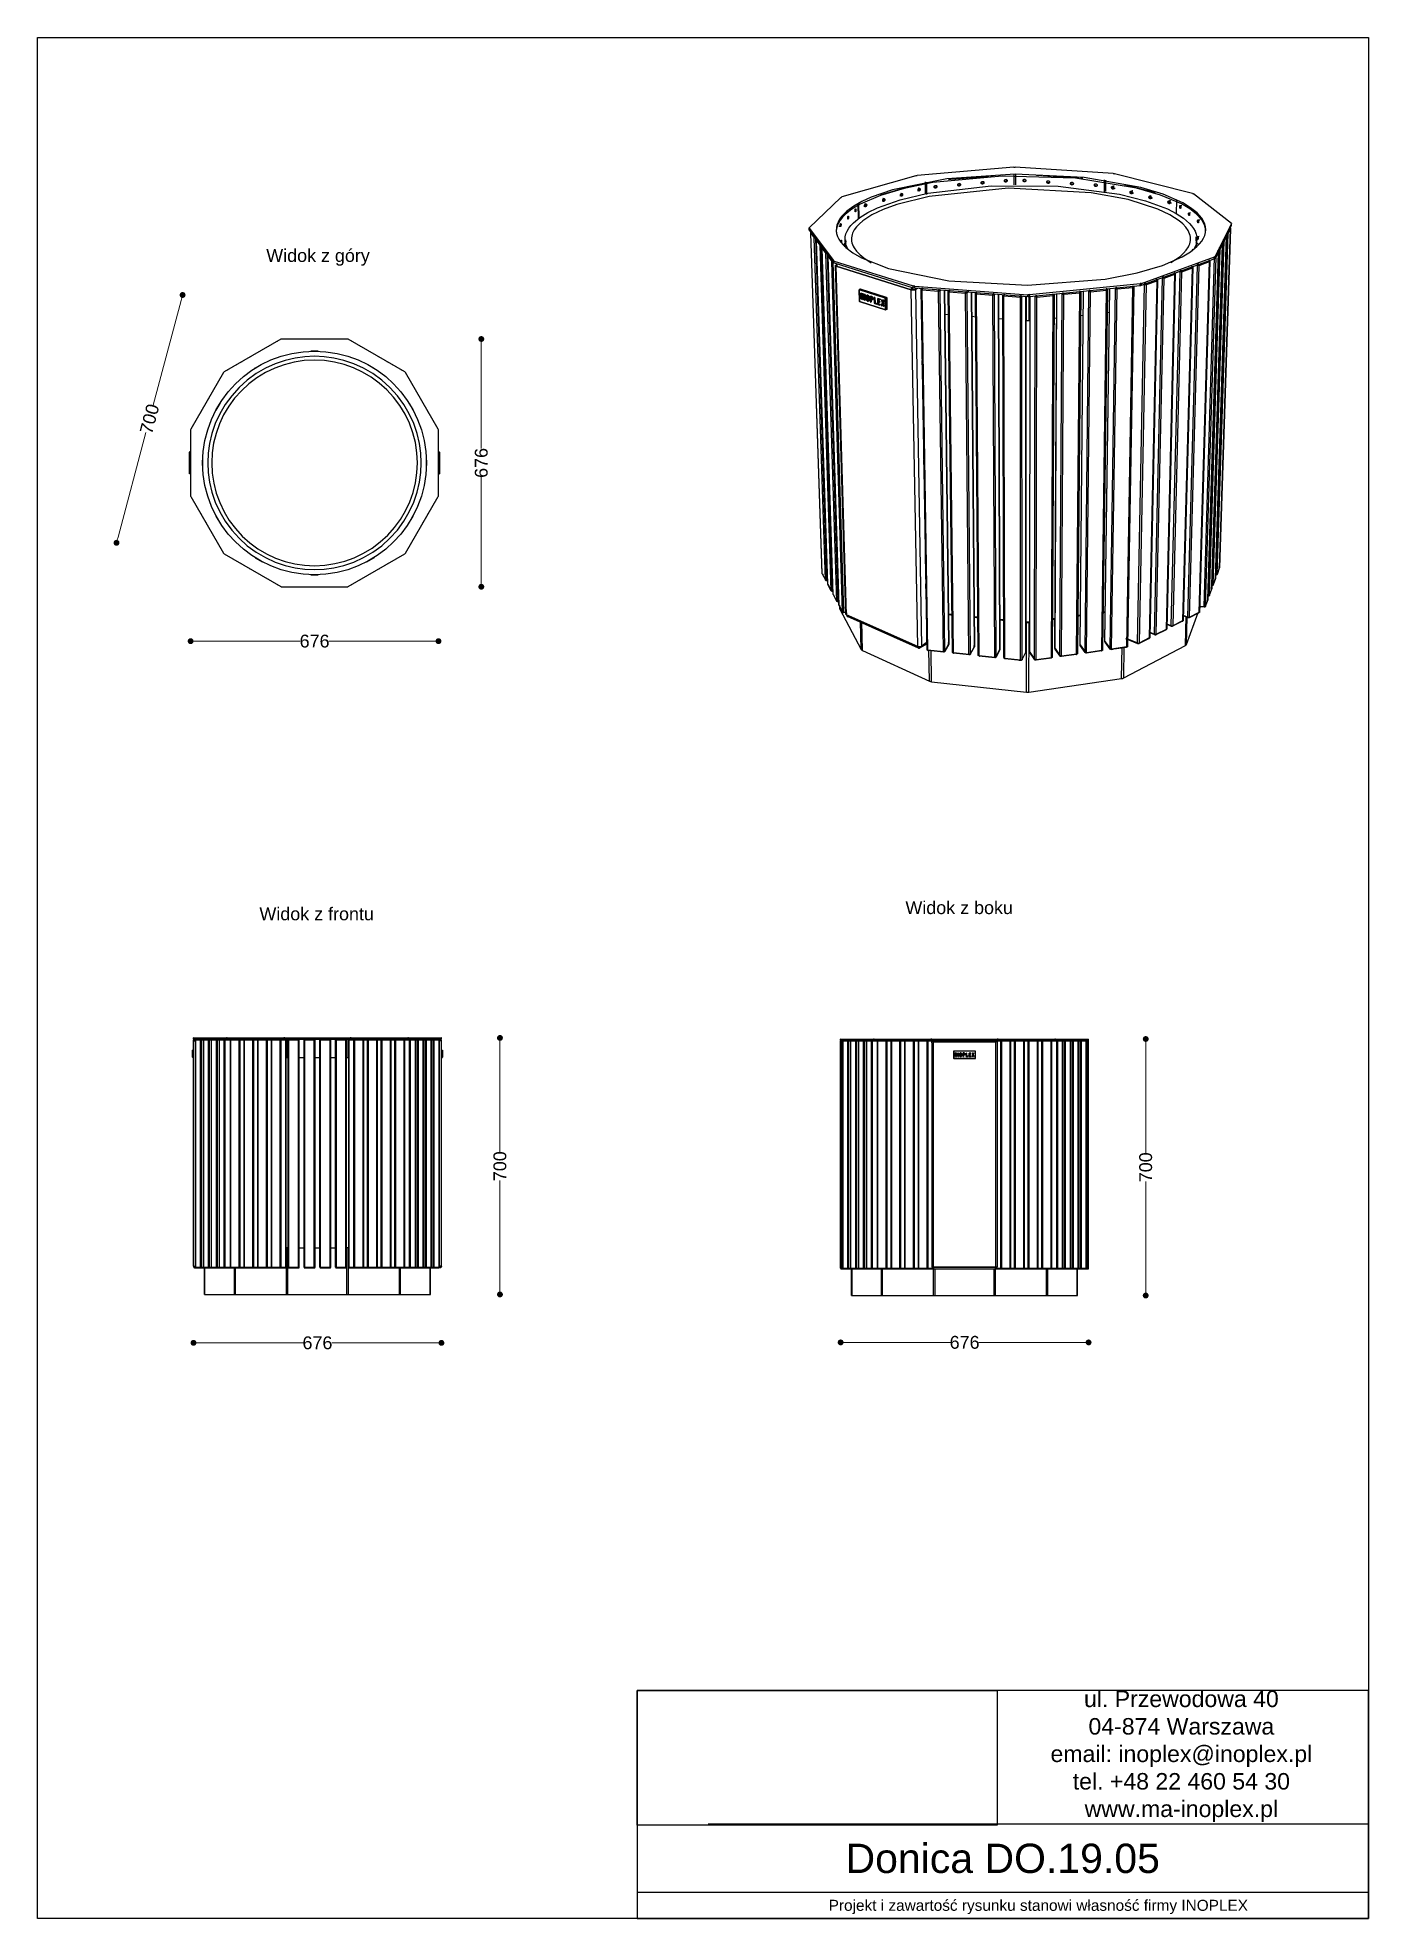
# Model space of a CAD drawing. Header units: millimetres. Extents: x 10366 to 13995, y 24552 to 29685.
import ezdxf

# ---------------------------------------------------------------- set-up
doc = ezdxf.new("R2010")
doc.units = ezdxf.units.MM
doc.header["$LTSCALE"] = 3
doc.layers.add('Default', color=7, linetype='Continuous')
doc.styles.get("Standard").update_dxf_attribs({"font": 'arial.ttf'})
doc.dimstyles.new('MATEUSZ', dxfattribs={"dimtxt": 35, "dimasz": 16, "dimexe": 0.18, "dimexo": 0.0625, "dimgap": 0.09, "dimtad": 0, "dimdec": 0, "dimdsep": 46, "dimtxsty": 'Standard', "dimblk": 'DOT', "dimcen": 0.09, "dimse1": 1, "dimse2": 1, "dimadec": 0, "dimazin": 0, "dimtfac": 1, "dimtdec": 0, "dimtofl": 0, "dimtmove": 0, "dimatfit": 3, "dimfxl": 1, "dimtolj": 1, "dimtzin": 0, "dimlwd": 9, "dimlwe": 9, "dimarcsym": 0})
picture_1 = doc.add_image_def('image1.jpg', size_in_pixel=(1896, 709))

msp = doc.modelspace()

# ---------------------------------------------------------------- texts
for s, p in [('Widok z góry', (10989.7, 29072.6)), ('Widok z frontu', (10971, 27276.1)), ('Widok z boku', (12732.6, 27293))]:
    msp.add_text(s, height=34.962).set_placement(p)
at = {"attachment_point": 5}
for s, width, gutter_width, heights, insert, char_height in [('ul. Przewodowa 40\\P04-874 Warszawa\\Pemail: inoplex@inoplex.pl\\Ptel. +48 22 460 54 30\\Pwww.ma-inoplex.pl', 1019.877, 1, [432.7], (13485.1, 24994.8), 45), ('Donica DO.19.05', 1993.625, 1, [0], (12997.9, 24715.8), 80), ('Projekt i zawartość rysunku stanowi własność firmy INOPLEX ', 1800.088, 12.5, [70.5], (13095, 24583.6), 30)]:
    msp.add_mtext_dynamic_manual_height_columns(s, width=width, gutter_width=gutter_width, heights=heights, dxfattribs=dict(at, insert=insert, char_height=char_height))

# ---------------------------------------------------------------- blocks, each defined once
blk = doc.blocks.new('_Dot')
at = {"color": 0, "linetype": 'ByBlock', "lineweight": -2}
blk.add_line((-0.5, 0), (-1, 0), dxfattribs=at)
at = {"color": 0, "linetype": 'ByBlock', "const_width": 0.5}
blk.add_lwpolyline([(-0.25, 0, 1), (0.25, 0, 1)], format="xyb", close=True, dxfattribs=at)
blk = doc.blocks.new('*D23')
at = {"color": 0, "lineweight": 9, "transparency": 16777216}
for p, q in [((10799.4, 28037.7), (11082.5, 28037.7)), ((11443.3, 28037.7), (11160.2, 28037.7))]:
    blk.add_line(p, q, dxfattribs=at)
at = {"layer": 'Defpoints', "color": 0, "transparency": 16777216}
for p in [(10783.4, 28610.2), (11459.3, 28613.4), (11459.3, 28037.7)]:
    blk.add_point(p, dxfattribs=at)
at = {"color": 0, "lineweight": 9, "transparency": 16777216, "xscale": 16, "yscale": 16, "zscale": 16, "rotation": 180}
blk.add_blockref('_Dot', (10783.4, 28037.7), dxfattribs=at)
at = {"color": 0, "lineweight": 9, "transparency": 16777216, "xscale": 16, "yscale": 16, "zscale": 16}
blk.add_blockref('_Dot', (11459.3, 28037.7), dxfattribs=at)
at = {"color": 0, "transparency": 16777216, "insert": (11121.4, 28037.7), "char_height": 35, "attachment_point": 5}
blk.add_mtext('\\A1;676', dxfattribs=at)
blk = doc.blocks.new('*D24')
at = {"color": 0, "lineweight": 9, "transparency": 16777216}
for p, q in [((11576.1, 28846.2), (11576.1, 28563)), ((11576.1, 28202.1), (11576.1, 28485.3))]:
    blk.add_line(p, q, dxfattribs=at)
at = {"layer": 'Defpoints', "color": 0, "transparency": 16777216}
for p in [(11210.5, 28862.2), (11576.1, 28862.2), (11210.5, 28186.1)]:
    blk.add_point(p, dxfattribs=at)
at = {"color": 0, "lineweight": 9, "transparency": 16777216, "xscale": 16, "yscale": 16, "zscale": 16}
for p, rotation in [((11576.1, 28862.2), 90), ((11576.1, 28186.1), 270)]:
    blk.add_blockref('_Dot', p, dxfattribs=dict(at, rotation=rotation))
at = {"color": 0, "transparency": 16777216, "insert": (11576.1, 28524.1), "char_height": 35, "attachment_point": 5, "rotation": 90}
blk.add_mtext('\\A1;676', dxfattribs=at)
blk = doc.blocks.new('*D25')
at = {"color": 0, "lineweight": 9, "transparency": 16777216}
for p, q in [((10757.3, 28966.9), (10681.3, 28681.5)), ((10585.5, 28321.6), (10661.5, 28607))]:
    blk.add_line(p, q, dxfattribs=at)
at = {"layer": 'Defpoints', "color": 0, "transparency": 16777216}
for p in [(10761.5, 28982.4), (11212.1, 28862.3), (11032, 28186.1)]:
    blk.add_point(p, dxfattribs=at)
at = {"color": 0, "lineweight": 9, "transparency": 16777216, "xscale": 16, "yscale": 16, "zscale": 16}
for p, rotation in [((10761.5, 28982.4), 75.08729995909812), ((10581.4, 28306.1), 255.0872999590981)]:
    blk.add_blockref('_Dot', p, dxfattribs=dict(at, rotation=rotation))
at = {"color": 0, "transparency": 16777216, "insert": (10671.4, 28644.2), "char_height": 35, "attachment_point": 5, "rotation": 75.0873}
blk.add_mtext('\\A1;700', dxfattribs=at)
blk = doc.blocks.new('*D26')
at = {"color": 0, "lineweight": 9, "transparency": 16777216}
for p, q in [((10807.2, 26122.9), (11090.4, 26122.9)), ((11451.3, 26122.9), (11168.1, 26122.9))]:
    blk.add_line(p, q, dxfattribs=at)
at = {"layer": 'Defpoints', "color": 0, "transparency": 16777216}
for p in [(10791.2, 26332), (11467.3, 26332), (11467.3, 26122.9)]:
    blk.add_point(p, dxfattribs=at)
at = {"color": 0, "lineweight": 9, "transparency": 16777216, "xscale": 16, "yscale": 16, "zscale": 16, "rotation": 180}
blk.add_blockref('_Dot', (10791.2, 26122.9), dxfattribs=at)
at = {"color": 0, "lineweight": 9, "transparency": 16777216, "xscale": 16, "yscale": 16, "zscale": 16}
blk.add_blockref('_Dot', (11467.3, 26122.9), dxfattribs=at)
at = {"color": 0, "transparency": 16777216, "insert": (11129.2, 26122.9), "char_height": 35, "attachment_point": 5}
blk.add_mtext('\\A1;676', dxfattribs=at)
blk = doc.blocks.new('*D27')
at = {"color": 0, "lineweight": 9, "transparency": 16777216}
for p, q in [((11626.9, 26939), (11626.9, 26643.5)), ((11626.9, 26271), (11626.9, 26566.4))]:
    blk.add_line(p, q, dxfattribs=at)
at = {"layer": 'Defpoints', "color": 0, "transparency": 16777216}
for p in [(11467.3, 26955), (11626.9, 26955), (11437.3, 26255)]:
    blk.add_point(p, dxfattribs=at)
at = {"color": 0, "lineweight": 9, "transparency": 16777216, "xscale": 16, "yscale": 16, "zscale": 16}
for p, rotation in [((11626.9, 26955), 90), ((11626.9, 26255), 270)]:
    blk.add_blockref('_Dot', p, dxfattribs=dict(at, rotation=rotation))
at = {"color": 0, "transparency": 16777216, "insert": (11626.9, 26605), "char_height": 35, "attachment_point": 5, "rotation": 90}
blk.add_mtext('\\A1;700', dxfattribs=at)
blk = doc.blocks.new('*D28')
at = {"color": 0, "lineweight": 9, "transparency": 16777216}
for p, q in [((12571.9, 26124.2), (12855.2, 26124.2)), ((13216.1, 26124.2), (12932.8, 26124.2))]:
    blk.add_line(p, q, dxfattribs=at)
at = {"layer": 'Defpoints', "color": 0, "transparency": 16777216}
for p in [(12555.9, 26326.6), (13232.1, 26326.6), (13232.1, 26124.2)]:
    blk.add_point(p, dxfattribs=at)
at = {"color": 0, "lineweight": 9, "transparency": 16777216, "xscale": 16, "yscale": 16, "zscale": 16, "rotation": 180}
blk.add_blockref('_Dot', (12555.9, 26124.2), dxfattribs=at)
at = {"color": 0, "lineweight": 9, "transparency": 16777216, "xscale": 16, "yscale": 16, "zscale": 16}
blk.add_blockref('_Dot', (13232.1, 26124.2), dxfattribs=at)
at = {"color": 0, "transparency": 16777216, "insert": (12894, 26124.2), "char_height": 35, "attachment_point": 5}
blk.add_mtext('\\A1;676', dxfattribs=at)
blk = doc.blocks.new('*D29')
at = {"color": 0, "lineweight": 9, "transparency": 16777216}
for p, q in [((13387.9, 26936.1), (13387.9, 26640.7)), ((13387.9, 26268.1), (13387.9, 26563.6))]:
    blk.add_line(p, q, dxfattribs=at)
at = {"layer": 'Defpoints', "color": 0, "transparency": 16777216}
for p in [(13232.1, 26952.1), (13387.9, 26952.1), (13202.1, 26252.1)]:
    blk.add_point(p, dxfattribs=at)
at = {"color": 0, "lineweight": 9, "transparency": 16777216, "xscale": 16, "yscale": 16, "zscale": 16}
for p, rotation in [((13387.9, 26952.1), 90), ((13387.9, 26252.1), 270)]:
    blk.add_blockref('_Dot', p, dxfattribs=dict(at, rotation=rotation))
at = {"color": 0, "transparency": 16777216, "insert": (13387.9, 26602.1), "char_height": 35, "attachment_point": 5, "rotation": 90}
blk.add_mtext('\\A1;700', dxfattribs=at)

# ---------------------------------------------------------------- dimensions: what is measured, and where the dimension line sits
dim = msp.add_aligned_dim(p1=(11032, 28186.1), p2=(11212.1, 28862.3), distance=466.4, dimstyle='MATEUSZ')
dim.commit()
dim.dimension.update_dxf_attribs({"geometry": '*D25', "text_midpoint": (10671.4, 28644.2)})
for base, p1, p2, picture, middle in [((11576.1, 28862.2), (11210.5, 28186.1), (11210.5, 28862.2), '*D24', (11576.1, 28524.1)), ((11626.9, 26955), (11437.3, 26255), (11467.3, 26955), '*D27', (11626.9, 26605)), ((13387.9, 26952.1), (13202.1, 26252.1), (13232.1, 26952.1), '*D29', (13387.9, 26602.1))]:
    dim = msp.add_linear_dim(base=base, p1=p1, p2=p2, angle=90, dimstyle='MATEUSZ')
    dim.commit()
    dim.dimension.update_dxf_attribs({"geometry": picture, "text_midpoint": middle})
for base, p1, p2, picture, middle in [((11459.3, 28037.7), (10783.4, 28610.2), (11459.3, 28613.4), '*D23', (11121.4, 28037.7)), ((11467.3, 26122.9), (10791.2, 26332), (11467.3, 26332), '*D26', (11129.2, 26122.9)), ((13232.1, 26124.2), (12555.9, 26326.6), (13232.1, 26326.6), '*D28', (12894, 26124.2))]:
    dim = msp.add_linear_dim(base=base, p1=p1, p2=p2, dimstyle='MATEUSZ')
    dim.commit()
    dim.dimension.update_dxf_attribs({"geometry": picture, "text_midpoint": middle})

# ---------------------------------------------------------------- linework, layer by layer
for p, q in [((13995, 24809.6), (12194.9, 24809.6)), ((13994.7, 24623), (12001.1, 24623))]:
    msp.add_line(p, q)
for points in [[(10366.2, 24552.5), (10366.2, 29684.6), (13995, 29684.6), (13995, 24552.5)], [(12001.1, 24552.5), (13995, 24552.5), (13995, 25174.2), (12001.1, 25174.2)]]:
    msp.add_lwpolyline(points, close=True)
at = {"layer": 'Default'}
for p, q in [((11029.5, 28861.6), (10874.9, 28772.3)), ((11210.5, 28862.2), (11032, 28862.2)), ((11367.6, 28772.3), (11213, 28861.6)), ((10978.3, 28793.9), (10959.5, 28783)), ((10978.3, 28793.9), (10959.5, 28783)), ((11131.2, 28829.2), (11111.1, 28829.2)), ((11131.2, 28829.2), (11111.1, 28829.2)), ((11282.9, 28783.1), (11264.1, 28794)), ((11282.9, 28783.1), (11264.1, 28794)), ((10873.1, 28770.5), (10783.9, 28615.9)), ((10958.4, 28782.4), (10957.8, 28782)), ((10958.4, 28782.4), (10957.8, 28782)), ((10959.4, 28783), (10958.8, 28782.6)), ((10959.4, 28783), (10958.8, 28782.6)), ((11458.7, 28615.9), (11369.4, 28770.5)), ((10851.9, 28667.7), (10851.2, 28666.5)), ((10851.9, 28667.7), (10851.2, 28666.5)), ((10862.6, 28686.3), (10852, 28667.9)), ((10862.6, 28686.3), (10852, 28667.9)), ((11379.8, 28686.5), (11379.5, 28687.1)), ((11379.8, 28686.5), (11379.5, 28687.1)), ((11390.5, 28668), (11379.8, 28686.4)), ((11390.5, 28668), (11379.8, 28686.4)), ((11391.3, 28666.5), (11390.5, 28667.9)), ((11391.3, 28666.5), (11390.5, 28667.9)), ((10783.2, 28613.4), (10783.2, 28434.9)), ((11459.3, 28434.9), (11459.3, 28613.4)), ((10780.2, 28494.7), (10780.2, 28553.6)), ((10782.8, 28554), (10780.6, 28554)), ((10782.8, 28553.6), (10780.6, 28553.6)), ((10780.6, 28494.7), (10780.6, 28553.6)), ((10782.8, 28494.7), (10782.8, 28553.6)), ((10816.2, 28537.1), (10816.2, 28511)), ((11426.3, 28511.2), (11426.3, 28537.3)), ((11459.7, 28554), (11461.9, 28554)), ((11459.7, 28553.6), (11461.9, 28553.6)), ((11459.7, 28553.6), (11459.7, 28494.7)), ((11461.9, 28553.6), (11461.9, 28494.7)), ((11462.3, 28553.6), (11462.3, 28494.7)), ((10782.8, 28494.7), (10780.6, 28494.7)), ((10782.8, 28494.3), (10780.6, 28494.3)), ((11459.7, 28494.7), (11461.9, 28494.7)), ((11459.7, 28494.3), (11461.9, 28494.3)), ((10783.9, 28432.4), (10873.1, 28277.8)), ((11369.4, 28277.8), (11458.7, 28432.4)), ((10851.2, 28381.8), (10852, 28380.4)), ((10851.2, 28381.8), (10852, 28380.4)), ((11390.6, 28380.6), (11391.4, 28381.8)), ((11390.6, 28380.6), (11391.4, 28381.8)), ((10852, 28380.3), (10862.7, 28361.9)), ((10852, 28380.3), (10862.7, 28361.9)), ((10862.7, 28361.8), (10863.1, 28361.2)), ((10862.7, 28361.8), (10863.1, 28361.2)), ((11379.9, 28362), (11390.5, 28380.4)), ((11379.9, 28362), (11390.5, 28380.4)), ((10874.9, 28276), (11029.5, 28186.7)), ((10959.6, 28265.2), (10978.4, 28254.3)), ((10959.6, 28265.2), (10978.4, 28254.3)), ((11213, 28186.7), (11367.6, 28276)), ((11264.2, 28254.4), (11283, 28265.3)), ((11264.2, 28254.4), (11283, 28265.3)), ((11283.1, 28265.3), (11283.7, 28265.7)), ((11283.1, 28265.3), (11283.7, 28265.7)), ((11284.2, 28265.9), (11284.7, 28266.3)), ((11284.2, 28265.9), (11284.7, 28266.3)), ((11032, 28186.1), (11210.5, 28186.1)), ((11111.3, 28219.1), (11131.5, 28219.1)), ((11111.3, 28219.1), (11131.5, 28219.1)), ((10791.2, 26952), (10791.2, 26955)), ((10791.2, 26332), (10791.2, 26947.5)), ((10791.8, 26955), (10881.1, 26955)), ((10791.8, 26952), (10791.8, 26955)), ((10791.8, 26952), (10881.1, 26952)), ((10793.2, 26947.5), (10793.2, 26951.2)), ((10797.7, 26950), (10795.6, 26950)), ((10796.5, 26947.5), (10797.7, 26947.5)), ((10796.5, 26332), (10796.5, 26947.5)), ((10797.4, 26329.5), (10797.4, 26950)), ((10797.7, 26950), (10810.7, 26950)), ((10797.7, 26329.5), (10797.7, 26950)), ((10810.7, 26329.5), (10810.7, 26950)), ((10813.4, 26950), (10819.2, 26950)), ((10813.4, 26329.5), (10813.4, 26950)), ((10818.9, 26329.5), (10818.9, 26950)), ((10819.2, 26950), (10832.2, 26950)), ((10819.2, 26329.5), (10819.2, 26950)), ((10832.2, 26329.5), (10832.2, 26950)), ((10834.9, 26950), (10840.7, 26950)), ((10834.9, 26329.5), (10834.9, 26950)), ((10840.4, 26329.5), (10840.4, 26950)), ((10840.7, 26950), (10853.7, 26950)), ((10840.7, 26329.5), (10840.7, 26950)), ((10853.7, 26329.5), (10853.7, 26950)), ((10856.4, 26950), (10862.2, 26950)), ((10856.4, 26329.5), (10856.4, 26950)), ((10862, 26329.5), (10862, 26950)), ((10862.2, 26950), (10875.2, 26950)), ((10862.2, 26329.5), (10862.2, 26950)), ((10875.2, 26329.5), (10875.2, 26950)), ((10878, 26950), (10892.3, 26950)), ((10878, 26329.5), (10878, 26950)), ((10881.1, 26952), (10881.1, 26955)), ((10882.9, 26955), (11037.5, 26955)), ((10882.9, 26952), (10882.9, 26955)), ((10882.9, 26952), (11037.5, 26952)), ((10892, 26329.5), (10892, 26950)), ((10893, 26950), (10915.5, 26950)), ((10893, 26329.5), (10893, 26950)), ((10915.5, 26329.5), (10915.5, 26950)), ((10918.2, 26950), (10929.6, 26950)), ((10918.2, 26329.5), (10918.2, 26950)), ((10929.3, 26329.5), (10929.3, 26950)), ((10930.3, 26950), (10952.8, 26950)), ((10930.3, 26329.5), (10930.3, 26950)), ((10952.8, 26329.5), (10952.8, 26950)), ((10955.5, 26950), (10967, 26950)), ((10955.5, 26329.5), (10955.5, 26950)), ((10966.6, 26329.5), (10966.6, 26950)), ((10967.6, 26950), (10990.1, 26950)), ((10967.6, 26329.5), (10967.6, 26950)), ((10990.1, 26329.5), (10990.1, 26950)), ((10992.8, 26950), (11004.2, 26950)), ((10992.8, 26329.5), (10992.8, 26950)), ((11003.9, 26329.5), (11003.9, 26950)), ((11004.9, 26950), (11027.4, 26950)), ((11004.9, 26329.5), (11004.9, 26950)), ((11027.4, 26329.5), (11027.4, 26950)), ((11030.1, 26950), (11043.1, 26950)), ((11030.1, 26329.5), (11030.1, 26950)), ((11037.5, 26952), (11037.5, 26955)), ((11040, 26955), (11218.5, 26955)), ((11040, 26952), (11040, 26955)), ((11040, 26952), (11218.5, 26952)), ((11043.1, 26329.5), (11043.1, 26950)), ((11043.4, 26950), (11043.4, 26329.5)), ((11044.8, 26902), (11044.8, 26952)), ((11048.8, 26902), (11048.8, 26952)), ((11049.6, 26329.5), (11049.6, 26950)), ((11051.6, 26950), (11077.6, 26950)), ((11051.6, 26329.5), (11051.6, 26950)), ((11077.6, 26329.5), (11077.6, 26950)), ((11079.6, 26329.5), (11079.6, 26950)), ((11092.7, 26329.5), (11092.7, 26950)), ((11094.7, 26950), (11120.7, 26950)), ((11094.7, 26329.5), (11094.7, 26950)), ((11120.7, 26329.5), (11120.7, 26950)), ((11122.7, 26329.5), (11122.7, 26950)), ((11135.8, 26329.5), (11135.8, 26950)), ((11137.8, 26950), (11163.8, 26950)), ((11137.8, 26329.5), (11137.8, 26950)), ((11163.8, 26329.5), (11163.8, 26950)), ((11165.8, 26329.5), (11165.8, 26950)), ((11178.8, 26329.5), (11178.8, 26950)), ((11180.8, 26950), (11206.8, 26950)), ((11180.8, 26329.5), (11180.8, 26950)), ((11206.8, 26329.5), (11206.8, 26950)), ((11208.8, 26329.5), (11208.8, 26950)), ((11209.6, 26902), (11209.6, 26952)), ((11213.6, 26902), (11213.6, 26952)), ((11215.1, 26329.5), (11215.1, 26950)), ((11215.3, 26950), (11228.3, 26950)), ((11215.3, 26329.5), (11215.3, 26950)), ((11218.5, 26952), (11218.5, 26955)), ((11221, 26955), (11375.6, 26955)), ((11221, 26952), (11221, 26955)), ((11221, 26952), (11375.6, 26952)), ((11228.3, 26329.5), (11228.3, 26950)), ((11231.1, 26950), (11253.6, 26950)), ((11231.1, 26329.5), (11231.1, 26950)), ((11253.6, 26329.5), (11253.6, 26950)), ((11254.6, 26950), (11265.6, 26950)), ((11254.6, 26950), (11254.6, 26329.5)), ((11265.6, 26329.5), (11265.6, 26950)), ((11268.4, 26950), (11290.9, 26950)), ((11268.4, 26329.5), (11268.4, 26950)), ((11290.9, 26329.5), (11290.9, 26950)), ((11291.9, 26950), (11302.9, 26950)), ((11291.9, 26950), (11291.9, 26329.5)), ((11302.9, 26329.5), (11302.9, 26950)), ((11305.7, 26950), (11328.2, 26950)), ((11305.7, 26329.5), (11305.7, 26950)), ((11328.2, 26329.5), (11328.2, 26950)), ((11329.2, 26950), (11340.2, 26950)), ((11329.2, 26950), (11329.2, 26329.5)), ((11340.2, 26329.5), (11340.2, 26950)), ((11342.9, 26950), (11365.5, 26950)), ((11342.9, 26329.5), (11342.9, 26950)), ((11365.5, 26329.5), (11365.5, 26950)), ((11366.5, 26950), (11380.5, 26950)), ((11366.5, 26950), (11366.5, 26329.5)), ((11375.6, 26952), (11375.6, 26955)), ((11377.4, 26955), (11466.6, 26955)), ((11377.4, 26952), (11377.4, 26955)), ((11377.4, 26952), (11466.6, 26952)), ((11380.5, 26329.5), (11380.5, 26950)), ((11383.2, 26950), (11396.2, 26950)), ((11383.2, 26329.5), (11383.2, 26950)), ((11396.2, 26950), (11402, 26950)), ((11396.2, 26329.5), (11396.2, 26950)), ((11396.5, 26950), (11396.5, 26329.5)), ((11402, 26329.5), (11402, 26950)), ((11404.7, 26950), (11417.7, 26950)), ((11404.7, 26329.5), (11404.7, 26950)), ((11417.7, 26329.5), (11417.7, 26950)), ((11418, 26950), (11423.5, 26950)), ((11418, 26950), (11418, 26329.5)), ((11423.5, 26329.5), (11423.5, 26950)), ((11426.3, 26950), (11439.3, 26950)), ((11426.3, 26329.5), (11426.3, 26950)), ((11439.3, 26950), (11445.1, 26950)), ((11439.3, 26329.5), (11439.3, 26950)), ((11439.5, 26950), (11439.5, 26329.5)), ((11445.1, 26329.5), (11445.1, 26950)), ((11447.8, 26950), (11460.8, 26950)), ((11447.8, 26329.5), (11447.8, 26950)), ((11460.8, 26329.5), (11460.8, 26950)), ((11460.8, 26950), (11462.8, 26950)), ((11462, 26947.5), (11460.8, 26947.5)), ((11461.1, 26950), (11461.1, 26329.5)), ((11462, 26332), (11462, 26947.5)), ((11465.3, 26947.5), (11465.3, 26951.2)), ((11466.6, 26952), (11466.6, 26955)), ((11467.3, 26952), (11467.3, 26955)), ((11467.3, 26332), (11467.3, 26947.5)), ((12555.9, 26949.1), (12555.9, 26952.1)), ((12555.9, 26326.6), (12555.9, 26947.1)), ((12556.6, 26952.1), (12645.8, 26952.1)), ((12556.6, 26949.1), (12556.6, 26952.1)), ((12556.6, 26949.1), (12645.8, 26949.1)), ((12557.9, 26947.1), (12562.4, 26947.1)), ((12557.9, 26326.6), (12557.9, 26947.1)), ((12562.2, 26326.6), (12562.2, 26947.1)), ((12562.4, 26947.1), (12575.4, 26947.1)), ((12562.4, 26326.6), (12562.4, 26947.1)), ((12575.4, 26326.6), (12575.4, 26947.1)), ((12578.2, 26947.1), (12584.1, 26947.1)), ((12578.2, 26326.6), (12578.2, 26947.1)), ((12583.7, 26326.6), (12583.7, 26947.1)), ((12584, 26947.1), (12597, 26947.1)), ((12584, 26326.6), (12584, 26947.1)), ((12597, 26326.6), (12597, 26947.1)), ((12599.7, 26947.1), (12605.5, 26947.1)), ((12599.7, 26326.6), (12599.7, 26947.1)), ((12605.2, 26326.6), (12605.2, 26947.1)), ((12605.5, 26947.1), (12618.5, 26947.1)), ((12605.5, 26326.6), (12605.5, 26947.1)), ((12618.5, 26326.6), (12618.5, 26947.1)), ((12621.2, 26947.1), (12627, 26947.1)), ((12621.2, 26326.6), (12621.2, 26947.1)), ((12626.7, 26326.6), (12626.7, 26947.1)), ((12627, 26947.1), (12640, 26947.1)), ((12627, 26326.6), (12627, 26947.1)), ((12640, 26326.6), (12640, 26947.1)), ((12642.7, 26947.1), (12657.2, 26947.1)), ((12642.7, 26326.6), (12642.7, 26947.1)), ((12645.8, 26949.1), (12645.8, 26952.1)), ((12647.7, 26952.1), (12802.2, 26952.1)), ((12647.7, 26949.1), (12647.7, 26952.1)), ((12647.7, 26949.1), (12802.2, 26949.1)), ((12656.8, 26326.6), (12656.8, 26947.1)), ((12657.8, 26947.1), (12680.3, 26947.1)), ((12657.8, 26326.6), (12657.8, 26947.1)), ((12680.3, 26326.6), (12680.3, 26947.1)), ((12683, 26947.1), (12694.5, 26947.1)), ((12683, 26326.6), (12683, 26947.1)), ((12694.1, 26326.6), (12694.1, 26947.1)), ((12695.1, 26947.1), (12717.6, 26947.1)), ((12695.1, 26326.6), (12695.1, 26947.1)), ((12717.6, 26326.6), (12717.6, 26947.1)), ((12720.3, 26947.1), (12731.7, 26947.1)), ((12720.3, 26326.6), (12720.3, 26947.1)), ((12731.3, 26326.6), (12731.3, 26947.1)), ((12732.3, 26947.1), (12754.9, 26947.1)), ((12732.3, 26326.6), (12732.3, 26947.1)), ((12754.9, 26326.6), (12754.9, 26947.1)), ((12757.6, 26947.1), (12769, 26947.1)), ((12757.6, 26326.6), (12757.6, 26947.1)), ((12768.6, 26326.6), (12768.6, 26947.1)), ((12769.6, 26947.1), (12792.2, 26947.1)), ((12769.6, 26326.6), (12769.6, 26947.1)), ((12792.2, 26326.6), (12792.2, 26947.1)), ((12794.9, 26947.1), (12807.9, 26947.1)), ((12794.9, 26326.6), (12794.9, 26947.1)), ((12802.2, 26949.1), (12802.2, 26952.1)), ((12804.7, 26952.1), (12983.2, 26952.1)), ((12804.7, 26949.1), (12804.7, 26952.1)), ((12804.7, 26949.1), (12983.2, 26949.1)), ((12804.8, 26941.4), (12804.8, 26944.6)), ((12807.9, 26944.6), (12807.9, 26947.1)), ((12808.2, 26947.1), (12808.2, 26944.6)), ((12809.2, 26944.6), (12809.2, 26948.4)), ((12809.2, 26944.6), (12978.7, 26944.6)), ((12978.7, 26944.6), (12809.2, 26944.6)), ((12809.2, 26329.1), (12809.2, 26944.6)), ((12978.7, 26948.4), (12978.7, 26944.6)), ((12978.7, 26329.1), (12978.7, 26944.6)), ((12979.8, 26944.6), (12979.8, 26947.1)), ((12980.1, 26947.1), (12993.1, 26947.1)), ((12980.1, 26944.6), (12980.1, 26947.1)), ((12983.2, 26949.1), (12983.2, 26952.1)), ((12983.2, 26944.6), (12983.2, 26329.1)), ((12985.7, 26952.1), (13140.3, 26952.1)), ((12985.7, 26949.1), (12985.7, 26952.1)), ((12985.7, 26949.1), (13140.3, 26949.1)), ((12993.1, 26326.6), (12993.1, 26947.1)), ((12995.8, 26947.1), (13018.4, 26947.1)), ((12995.8, 26326.6), (12995.8, 26947.1)), ((13018.4, 26326.6), (13018.4, 26947.1)), ((13019.4, 26947.1), (13030.4, 26947.1)), ((13019.4, 26947.1), (13019.4, 26326.6)), ((13030.4, 26326.6), (13030.4, 26947.1)), ((13033.1, 26947.1), (13055.6, 26947.1)), ((13033.1, 26326.6), (13033.1, 26947.1)), ((13055.6, 26326.6), (13055.6, 26947.1)), ((13056.6, 26947.1), (13067.7, 26947.1)), ((13056.6, 26947.1), (13056.6, 26326.6)), ((13067.7, 26326.6), (13067.7, 26947.1)), ((13070.4, 26947.1), (13092.9, 26947.1)), ((13070.4, 26326.6), (13070.4, 26947.1)), ((13092.9, 26326.6), (13092.9, 26947.1)), ((13093.9, 26947.1), (13105, 26947.1)), ((13093.9, 26947.1), (13093.9, 26326.6)), ((13105, 26326.6), (13105, 26947.1)), ((13107.7, 26947.1), (13130.2, 26947.1)), ((13107.7, 26326.6), (13107.7, 26947.1)), ((13130.2, 26326.6), (13130.2, 26947.1)), ((13131.2, 26947.1), (13145.3, 26947.1)), ((13131.2, 26947.1), (13131.2, 26326.6)), ((13140.3, 26949.1), (13140.3, 26952.1)), ((13142.2, 26952.1), (13231.4, 26952.1)), ((13142.2, 26949.1), (13142.2, 26952.1)), ((13142.2, 26949.1), (13231.4, 26949.1)), ((13145.3, 26326.6), (13145.3, 26947.1)), ((13148, 26947.1), (13161, 26947.1)), ((13148, 26326.6), (13148, 26947.1)), ((13161, 26326.6), (13161, 26947.1)), ((13161.2, 26947.1), (13166.8, 26947.1)), ((13161.3, 26947.1), (13161.3, 26326.6)), ((13166.8, 26326.6), (13166.8, 26947.1)), ((13169.5, 26947.1), (13182.5, 26947.1)), ((13169.5, 26326.6), (13169.5, 26947.1)), ((13182.5, 26326.6), (13182.5, 26947.1)), ((13182.7, 26947.1), (13188.3, 26947.1)), ((13182.8, 26947.1), (13182.8, 26326.6)), ((13188.3, 26326.6), (13188.3, 26947.1)), ((13191, 26947.1), (13204, 26947.1)), ((13191, 26326.6), (13191, 26947.1)), ((13204, 26947.1), (13209.8, 26947.1)), ((13204, 26326.6), (13204, 26947.1)), ((13204.3, 26947.1), (13204.3, 26326.6)), ((13209.8, 26326.6), (13209.8, 26947.1)), ((13212.6, 26947.1), (13225.6, 26947.1)), ((13212.6, 26326.6), (13212.6, 26947.1)), ((13225.6, 26326.6), (13225.6, 26947.1)), ((13225.8, 26947.1), (13230.1, 26947.1)), ((13225.8, 26947.1), (13225.8, 26326.6)), ((13230.1, 26326.6), (13230.1, 26947.1)), ((13231.4, 26949.1), (13231.4, 26952.1)), ((13232.1, 26949.1), (13232.1, 26952.1)), ((13232.1, 26326.6), (13232.1, 26947.1)), ((10788.2, 26902.4), (10788.2, 26921.6)), ((10790.8, 26922), (10788.6, 26922)), ((10788.6, 26902.4), (10788.6, 26921.6)), ((10790.8, 26921.6), (10788.6, 26921.6)), ((10790.8, 26902.4), (10788.6, 26902.4)), ((10790.8, 26902), (10788.6, 26902)), ((10790.8, 26902.4), (10790.8, 26921.6)), ((11043.1, 26902), (11044.8, 26902)), ((11048.8, 26902), (11049.6, 26902)), ((11079.6, 26902), (11092.7, 26902)), ((11122.7, 26902), (11135.8, 26902)), ((11165.8, 26902), (11178.8, 26902)), ((11208.8, 26902), (11209.6, 26902)), ((11213.6, 26902), (11215.3, 26902)), ((11467.7, 26922), (11469.9, 26922)), ((11467.7, 26921.6), (11467.7, 26902.4)), ((11467.7, 26921.6), (11469.9, 26921.6)), ((11467.7, 26902.4), (11469.9, 26902.4)), ((11467.7, 26902), (11469.9, 26902)), ((11469.9, 26921.6), (11469.9, 26902.4)), ((11470.3, 26921.6), (11470.3, 26902.4)), ((12804.8, 26941.4), (12804.8, 26939.5)), ((12804.8, 26939.5), (12804.8, 26329.1)), ((12864.1, 26918.7), (12864.1, 26899.5)), ((12923.4, 26919.1), (12864.5, 26919.1)), ((12923.4, 26918.7), (12864.5, 26918.7)), ((12864.5, 26918.7), (12864.5, 26899.5)), ((12864.5, 26899.5), (12923.4, 26899.5)), ((12864.5, 26899.1), (12923.4, 26899.1)), ((12868.2, 26904.3), (12868.2, 26914)), ((12868.2, 26904.3), (12868.2, 26914)), ((12868.2, 26914), (12869.2, 26914)), ((12868.2, 26914), (12869.2, 26914)), ((12868.2, 26914), (12868.2, 26904.3)), ((12869.2, 26914), (12868.2, 26914)), ((12868.2, 26914), (12869.2, 26914)), ((12868.2, 26904.3), (12868.2, 26914)), ((12869.2, 26904.3), (12868.2, 26904.3)), ((12869.2, 26904.3), (12868.2, 26904.3)), ((12868.2, 26904.3), (12869.2, 26904.3)), ((12869.2, 26904.3), (12868.2, 26904.3)), ((12869.2, 26914), (12869.2, 26904.3)), ((12869.2, 26914), (12869.2, 26904.3)), ((12869.2, 26904.3), (12869.2, 26914)), ((12869.2, 26914), (12869.2, 26904.3)), ((12872.2, 26913.9), (12873.4, 26913.9)), ((12872.2, 26913.9), (12873.4, 26913.9)), ((12872.2, 26904.3), (12872.2, 26913.9)), ((12872.2, 26904.3), (12872.2, 26913.9)), ((12872.2, 26904.3), (12872.2, 26913.9)), ((12872.2, 26913.9), (12872.2, 26904.3)), ((12873.4, 26913.9), (12872.2, 26913.9)), ((12872.2, 26913.9), (12873.4, 26913.9)), ((12873.1, 26904.3), (12872.2, 26904.3)), ((12873.1, 26904.3), (12872.2, 26904.3)), ((12873.1, 26904.3), (12872.2, 26904.3)), ((12872.2, 26904.3), (12873.1, 26904.3)), ((12873.1, 26912.4), (12873.1, 26910.2)), ((12873.1, 26912.4), (12873.1, 26910.2)), ((12876, 26904.3), (12873.1, 26912.4)), ((12876, 26904.3), (12873.1, 26912.4)), ((12873.1, 26912.4), (12873.1, 26910.2)), ((12873.1, 26910.2), (12873.1, 26912.4)), ((12876, 26904.3), (12873.1, 26912.4)), ((12873.1, 26912.4), (12876, 26904.3)), ((12873.1, 26910.2), (12873.1, 26904.3)), ((12873.1, 26910.2), (12873.1, 26904.3)), ((12873.1, 26910.2), (12873.1, 26904.3)), ((12873.1, 26904.3), (12873.1, 26910.2)), ((12873.4, 26913.9), (12876.2, 26905.9)), ((12873.4, 26913.9), (12876.2, 26905.9)), ((12873.4, 26913.9), (12876.2, 26905.9)), ((12876.2, 26905.9), (12873.4, 26913.9)), ((12877.2, 26904.3), (12876, 26904.3)), ((12877.2, 26904.3), (12876, 26904.3)), ((12877.2, 26904.3), (12876, 26904.3)), ((12876, 26904.3), (12877.2, 26904.3)), ((12876.2, 26913.9), (12877.2, 26913.9)), ((12876.2, 26913.9), (12877.2, 26913.9)), ((12876.2, 26908), (12876.2, 26913.9)), ((12876.2, 26908), (12876.2, 26913.9)), ((12876.2, 26913.9), (12877.2, 26913.9)), ((12877.2, 26913.9), (12876.2, 26913.9)), ((12876.2, 26908), (12876.2, 26913.9)), ((12876.2, 26913.9), (12876.2, 26908)), ((12876.3, 26905.9), (12876.2, 26908)), ((12876.3, 26905.9), (12876.2, 26908)), ((12876.3, 26905.9), (12876.2, 26908)), ((12876.2, 26908), (12876.3, 26905.9)), ((12876.2, 26905.9), (12876.3, 26905.9)), ((12876.2, 26905.9), (12876.3, 26905.9)), ((12876.2, 26905.9), (12876.3, 26905.9)), ((12876.3, 26905.9), (12876.2, 26905.9)), ((12877.2, 26913.9), (12877.2, 26904.3)), ((12877.2, 26913.9), (12877.2, 26904.3)), ((12877.2, 26913.9), (12877.2, 26904.3)), ((12877.2, 26904.3), (12877.2, 26913.9)), ((12889.8, 26904.5), (12889.8, 26914.1)), ((12889.8, 26904.5), (12889.8, 26914.1)), ((12889.8, 26914.1), (12889.8, 26904.5)), ((12889.8, 26904.5), (12889.8, 26914.1)), ((12890.8, 26904.5), (12889.8, 26904.5)), ((12890.8, 26904.5), (12889.8, 26904.5)), ((12889.8, 26904.5), (12890.8, 26904.5)), ((12890.8, 26904.5), (12889.8, 26904.5)), ((12890.8, 26913.2), (12890.8, 26909.6)), ((12890.8, 26913.2), (12890.8, 26909.6)), ((12890.8, 26913.2), (12890.8, 26909.6)), ((12890.8, 26909.6), (12890.8, 26913.2)), ((12890.8, 26908.7), (12890.8, 26904.5)), ((12890.8, 26908.7), (12890.8, 26904.5)), ((12890.8, 26904.5), (12890.8, 26908.7)), ((12890.8, 26908.7), (12890.8, 26904.5)), ((12898.3, 26913.9), (12899.3, 26913.9)), ((12898.3, 26913.9), (12899.3, 26913.9)), ((12898.3, 26904.3), (12898.3, 26913.9)), ((12898.3, 26904.3), (12898.3, 26913.9)), ((12898.3, 26913.9), (12898.3, 26904.3)), ((12899.3, 26913.9), (12898.3, 26913.9)), ((12898.3, 26904.3), (12898.3, 26913.9)), ((12898.3, 26913.9), (12899.3, 26913.9)), ((12903.3, 26904.3), (12898.3, 26904.3)), ((12903.3, 26904.3), (12898.3, 26904.3)), ((12898.3, 26904.3), (12903.3, 26904.3)), ((12903.3, 26904.3), (12898.3, 26904.3)), ((12899.3, 26913.9), (12899.3, 26905.2)), ((12899.3, 26913.9), (12899.3, 26905.2)), ((12899.3, 26905.2), (12899.3, 26913.9)), ((12899.3, 26913.9), (12899.3, 26905.2)), ((12899.3, 26905.2), (12903.3, 26905.2)), ((12899.3, 26905.2), (12903.3, 26905.2)), ((12903.3, 26905.2), (12899.3, 26905.2)), ((12899.3, 26905.2), (12903.3, 26905.2)), ((12903.3, 26905.2), (12903.3, 26904.3)), ((12903.3, 26905.2), (12903.3, 26904.3)), ((12903.3, 26904.3), (12903.3, 26905.2)), ((12903.3, 26905.2), (12903.3, 26904.3)), ((12906.3, 26913.9), (12911, 26913.9)), ((12906.3, 26913.9), (12911, 26913.9)), ((12906.3, 26904.3), (12906.3, 26913.9)), ((12906.3, 26904.3), (12906.3, 26913.9)), ((12906.3, 26913.9), (12906.3, 26904.3)), ((12911, 26913.9), (12906.3, 26913.9)), ((12906.3, 26904.3), (12906.3, 26913.9)), ((12906.3, 26913.9), (12911, 26913.9)), ((12911, 26904.3), (12906.3, 26904.3)), ((12911, 26904.3), (12906.3, 26904.3)), ((12906.3, 26904.3), (12911, 26904.3)), ((12911, 26904.3), (12906.3, 26904.3)), ((12907.3, 26913.1), (12907.3, 26909.9)), ((12907.3, 26913.1), (12907.3, 26909.9)), ((12911, 26913.1), (12907.3, 26913.1)), ((12911, 26913.1), (12907.3, 26913.1)), ((12907.3, 26913.1), (12911, 26913.1)), ((12907.3, 26909.9), (12907.3, 26913.1)), ((12907.3, 26913.1), (12907.3, 26909.9)), ((12911, 26913.1), (12907.3, 26913.1)), ((12907.3, 26909.9), (12910.4, 26909.9)), ((12907.3, 26909.9), (12910.4, 26909.9)), ((12910.4, 26909.9), (12907.3, 26909.9)), ((12907.3, 26909.9), (12910.4, 26909.9)), ((12907.3, 26909), (12907.3, 26905.2)), ((12907.3, 26909), (12907.3, 26905.2)), ((12910.4, 26909), (12907.3, 26909)), ((12910.4, 26909), (12907.3, 26909)), ((12907.3, 26909), (12910.4, 26909)), ((12907.3, 26905.2), (12907.3, 26909)), ((12910.4, 26909), (12907.3, 26909)), ((12907.3, 26909), (12907.3, 26905.2)), ((12907.3, 26905.2), (12911, 26905.2)), ((12907.3, 26905.2), (12911, 26905.2)), ((12911, 26905.2), (12907.3, 26905.2)), ((12907.3, 26905.2), (12911, 26905.2)), ((12910.4, 26909.9), (12910.4, 26909)), ((12910.4, 26909.9), (12910.4, 26909)), ((12910.4, 26909), (12910.4, 26909.9)), ((12910.4, 26909.9), (12910.4, 26909)), ((12911, 26913.9), (12911, 26913.1)), ((12911, 26913.9), (12911, 26913.1)), ((12911, 26913.1), (12911, 26913.9)), ((12911, 26913.9), (12911, 26913.1)), ((12911, 26905.2), (12911, 26904.3)), ((12911, 26905.2), (12911, 26904.3)), ((12911, 26904.3), (12911, 26905.2)), ((12911, 26905.2), (12911, 26904.3)), ((12914.1, 26904.5), (12916.6, 26909.6)), ((12914.1, 26904.5), (12916.6, 26909.6)), ((12916.6, 26909.6), (12914.1, 26904.5)), ((12914.1, 26904.5), (12916.6, 26909.6)), ((12914.9, 26904.1), (12914.1, 26904.5)), ((12914.9, 26904.1), (12914.1, 26904.5)), ((12914.1, 26904.5), (12914.9, 26904.1)), ((12914.9, 26904.1), (12914.1, 26904.5)), ((12914.5, 26913.7), (12915.4, 26914.1)), ((12914.5, 26913.7), (12915.4, 26914.1)), ((12915.4, 26914.1), (12914.5, 26913.7)), ((12914.5, 26913.7), (12915.4, 26914.1)), ((12916.6, 26909.6), (12914.5, 26913.7)), ((12916.6, 26909.6), (12914.5, 26913.7)), ((12914.5, 26913.7), (12916.6, 26909.6)), ((12916.6, 26909.6), (12914.5, 26913.7)), ((12917.1, 26908.5), (12914.9, 26904.1)), ((12917.1, 26908.5), (12914.9, 26904.1)), ((12914.9, 26904.1), (12917.1, 26908.5)), ((12917.1, 26908.5), (12914.9, 26904.1)), ((12915.4, 26914.1), (12917.1, 26910.5)), ((12915.4, 26914.1), (12917.1, 26910.5)), ((12917.1, 26910.5), (12915.4, 26914.1)), ((12915.4, 26914.1), (12917.1, 26910.5)), ((12917.1, 26910.5), (12918.7, 26914.1)), ((12917.1, 26910.5), (12918.7, 26914.1)), ((12918.7, 26914.1), (12917.1, 26910.5)), ((12917.1, 26910.5), (12918.7, 26914.1)), ((12919.2, 26904.1), (12917.1, 26908.5)), ((12919.2, 26904.1), (12917.1, 26908.5)), ((12917.1, 26908.5), (12919.2, 26904.1)), ((12919.2, 26904.1), (12917.1, 26908.5)), ((12919.6, 26913.7), (12917.5, 26909.6)), ((12919.6, 26913.7), (12917.5, 26909.6)), ((12917.5, 26909.6), (12919.6, 26913.7)), ((12919.6, 26913.7), (12917.5, 26909.6)), ((12917.5, 26909.6), (12920.1, 26904.5)), ((12917.5, 26909.6), (12920.1, 26904.5)), ((12920.1, 26904.5), (12917.5, 26909.6)), ((12917.5, 26909.6), (12920.1, 26904.5)), ((12918.7, 26914.1), (12919.6, 26913.7)), ((12918.7, 26914.1), (12919.6, 26913.7)), ((12919.6, 26913.7), (12918.7, 26914.1)), ((12918.7, 26914.1), (12919.6, 26913.7)), ((12920.1, 26904.5), (12919.2, 26904.1)), ((12920.1, 26904.5), (12919.2, 26904.1)), ((12919.2, 26904.1), (12920.1, 26904.5)), ((12920.1, 26904.5), (12919.2, 26904.1)), ((12923.4, 26899.5), (12923.4, 26918.7)), ((12923.8, 26899.5), (12923.8, 26918.7)), ((11043.1, 26382), (11044.8, 26382)), ((11044.8, 26255), (11044.8, 26382)), ((11048.8, 26382), (11049.6, 26382)), ((11048.8, 26255), (11048.8, 26382)), ((11079.6, 26382), (11092.7, 26382)), ((11122.7, 26382), (11135.8, 26382)), ((11165.8, 26382), (11178.8, 26382)), ((11208.8, 26382), (11209.6, 26382)), ((11209.6, 26255), (11209.6, 26382)), ((11213.6, 26382), (11215.3, 26382)), ((11213.6, 26255), (11213.6, 26382)), ((10793.2, 26328.2), (10793.2, 26332)), ((10797.7, 26329.5), (10795.6, 26329.5)), ((10796.5, 26332), (10797.7, 26332)), ((10797.7, 26329.5), (10810.7, 26329.5)), ((10813.4, 26329.5), (10819.2, 26329.5)), ((10819.2, 26329.5), (10832.2, 26329.5)), ((10834.9, 26329.5), (10840.7, 26329.5)), ((10840.7, 26329.5), (10853.7, 26329.5)), ((10856.4, 26329.5), (10862.2, 26329.5)), ((10862.2, 26329.5), (10875.2, 26329.5)), ((10878, 26329.5), (10892.3, 26329.5)), ((10893, 26329.5), (10915.5, 26329.5)), ((10918.2, 26329.5), (10929.3, 26329.5)), ((10930.3, 26329.5), (10952.8, 26329.5)), ((10955.5, 26329.5), (10967, 26329.5)), ((10967.6, 26329.5), (10990.1, 26329.5)), ((10992.8, 26329.5), (11004.2, 26329.5)), ((11004.9, 26329.5), (11027.4, 26329.5)), ((11030.1, 26329.5), (11043.1, 26329.5)), ((11051.6, 26329.5), (11077.6, 26329.5)), ((11094.7, 26329.5), (11120.7, 26329.5)), ((11137.8, 26329.5), (11163.8, 26329.5)), ((11180.8, 26329.5), (11206.8, 26329.5)), ((11215.3, 26329.5), (11228.3, 26329.5)), ((11231.1, 26329.5), (11253.6, 26329.5)), ((11254.5, 26329.5), (11265.6, 26329.5)), ((11268.4, 26329.5), (11290.9, 26329.5)), ((11291.7, 26329.5), (11302.9, 26329.5)), ((11305.7, 26329.5), (11328.2, 26329.5)), ((11329.1, 26329.5), (11340.2, 26329.5)), ((11342.9, 26329.5), (11365.5, 26329.5)), ((11366.3, 26329.5), (11380.5, 26329.5)), ((11383.2, 26329.5), (11396.2, 26329.5)), ((11396.2, 26329.5), (11402, 26329.5)), ((11404.7, 26329.5), (11417.7, 26329.5)), ((11417.7, 26329.5), (11423.5, 26329.5)), ((11426.3, 26329.5), (11439.3, 26329.5)), ((11439.3, 26329.5), (11445.1, 26329.5)), ((11447.8, 26329.5), (11460.8, 26329.5)), ((11462, 26332), (11460.8, 26332)), ((11461, 26329.5), (11462.8, 26329.5)), ((11465.3, 26328.2), (11465.3, 26332)), ((12807.9, 26326.6), (12807.9, 26329.1)), ((12808.2, 26329.1), (12808.2, 26326.6)), ((12809.2, 26329.1), (12978.7, 26329.1)), ((12809.2, 26325.4), (12809.2, 26329.1)), ((12978.7, 26329.1), (12809.2, 26329.1)), ((12978.7, 26329.1), (12978.7, 26325.4)), ((12979.8, 26326.6), (12979.8, 26329.1)), ((12980.1, 26326.6), (12980.1, 26329.1)), ((10795.6, 26327.5), (10818.9, 26327.5)), ((10799.4, 26327.5), (10812.4, 26327.5)), ((10821.9, 26327.5), (10799.4, 26327.5)), ((10812.4, 26327.5), (10834.9, 26327.5)), ((10820.9, 26327.5), (10833.9, 26327.5)), ((10843.4, 26327.5), (10820.9, 26327.5)), ((10821.2, 26255), (10821.2, 26327.5)), ((10822.2, 26255), (10822.2, 26327.5)), ((10833.9, 26327.5), (10856.4, 26327.5)), ((10842.4, 26327.5), (10855.4, 26327.5)), ((10865, 26327.5), (10842.4, 26327.5)), ((10855.4, 26327.5), (10878, 26327.5)), ((10864, 26327.5), (10877, 26327.5)), ((10886.5, 26327.5), (10864, 26327.5)), ((10877, 26327.5), (10899.5, 26327.5)), ((10894, 26327.5), (10916.5, 26327.5)), ((10907, 26327.5), (10894, 26327.5)), ((10902.6, 26255), (10902.6, 26327.5)), ((10905.6, 26255), (10905.6, 26327.5)), ((10929.5, 26327.5), (10907, 26327.5)), ((10916.5, 26327.5), (10929.5, 26327.5)), ((10931.3, 26327.5), (10953.8, 26327.5)), ((10944.3, 26327.5), (10931.3, 26327.5)), ((10966.8, 26327.5), (10944.3, 26327.5)), ((10953.8, 26327.5), (10966.8, 26327.5)), ((10968.6, 26327.5), (10991.1, 26327.5)), ((10981.6, 26327.5), (10968.6, 26327.5)), ((11004.1, 26327.5), (10981.6, 26327.5)), ((10991.1, 26327.5), (11004.1, 26327.5)), ((11005.9, 26327.5), (11028.4, 26327.5)), ((11018.9, 26327.5), (11005.9, 26327.5)), ((11041.4, 26327.5), (11018.9, 26327.5)), ((11028.4, 26327.5), (11041.4, 26327.5)), ((11051.6, 26327.5), (11077.6, 26327.5)), ((11094.7, 26327.5), (11120.7, 26327.5)), ((11137.8, 26327.5), (11163.8, 26327.5)), ((11180.8, 26327.5), (11206.8, 26327.5)), ((11239.6, 26327.5), (11217.1, 26327.5)), ((11217.1, 26327.5), (11230.1, 26327.5)), ((11230.1, 26327.5), (11252.6, 26327.5)), ((11252.6, 26327.5), (11239.6, 26327.5)), ((11276.9, 26327.5), (11254.4, 26327.5)), ((11254.4, 26327.5), (11267.4, 26327.5)), ((11267.4, 26327.5), (11289.9, 26327.5)), ((11289.9, 26327.5), (11276.9, 26327.5)), ((11314.2, 26327.5), (11291.7, 26327.5)), ((11291.7, 26327.5), (11304.7, 26327.5)), ((11304.7, 26327.5), (11327.2, 26327.5)), ((11327.2, 26327.5), (11314.2, 26327.5)), ((11351.5, 26327.5), (11328.9, 26327.5)), ((11328.9, 26327.5), (11341.9, 26327.5)), ((11341.9, 26327.5), (11364.5, 26327.5)), ((11364.5, 26327.5), (11351.5, 26327.5)), ((11352.9, 26255), (11352.9, 26327.5)), ((11355.8, 26255), (11355.8, 26327.5)), ((11359, 26327.5), (11381.5, 26327.5)), ((11394.5, 26327.5), (11372, 26327.5)), ((11380.5, 26327.5), (11403, 26327.5)), ((11381.5, 26327.5), (11394.5, 26327.5)), ((11416, 26327.5), (11393.5, 26327.5)), ((11402, 26327.5), (11424.5, 26327.5)), ((11403, 26327.5), (11416, 26327.5)), ((11437.5, 26327.5), (11415, 26327.5)), ((11423.6, 26327.5), (11446.1, 26327.5)), ((11424.5, 26327.5), (11437.5, 26327.5)), ((11436.2, 26255), (11436.2, 26327.5)), ((11459.1, 26327.5), (11436.6, 26327.5)), ((11437.3, 26255), (11437.3, 26327.5)), ((11462.8, 26327.5), (11439.6, 26327.5)), ((11446.1, 26327.5), (11459.1, 26327.5)), ((12557.9, 26326.6), (12562.4, 26326.6)), ((12557.9, 26324.6), (12583.9, 26324.6)), ((12562.4, 26326.6), (12575.4, 26326.6)), ((12564.2, 26324.6), (12577.2, 26324.6)), ((12586.7, 26324.6), (12564.2, 26324.6)), ((12577.2, 26324.6), (12599.7, 26324.6)), ((12578.2, 26326.6), (12584.1, 26326.6)), ((12584, 26326.6), (12597, 26326.6)), ((12585.7, 26324.6), (12598.7, 26324.6)), ((12608.2, 26324.6), (12585.7, 26324.6)), ((12585.9, 26252.1), (12585.9, 26324.6)), ((12587, 26252.1), (12587, 26324.6)), ((12598.7, 26324.6), (12621.2, 26324.6)), ((12599.7, 26326.6), (12605.5, 26326.6)), ((12605.5, 26326.6), (12618.5, 26326.6)), ((12607.2, 26324.6), (12620.2, 26324.6)), ((12629.7, 26324.6), (12607.2, 26324.6)), ((12620.2, 26324.6), (12642.7, 26324.6)), ((12621.2, 26326.6), (12627, 26326.6)), ((12627, 26326.6), (12640, 26326.6)), ((12628.7, 26324.6), (12641.7, 26324.6)), ((12651.3, 26324.6), (12628.7, 26324.6)), ((12641.7, 26324.6), (12664.3, 26324.6)), ((12642.7, 26326.6), (12657.2, 26326.6)), ((12657.8, 26326.6), (12680.3, 26326.6)), ((12658.8, 26324.6), (12681.3, 26324.6)), ((12671.8, 26324.6), (12658.8, 26324.6)), ((12667.4, 26252.1), (12667.4, 26324.6)), ((12670.3, 26252.1), (12670.3, 26324.6)), ((12694.3, 26324.6), (12671.8, 26324.6)), ((12681.3, 26324.6), (12694.3, 26324.6)), ((12683, 26326.6), (12694.5, 26326.6)), ((12695.1, 26326.6), (12717.6, 26326.6)), ((12696.1, 26324.6), (12718.6, 26324.6)), ((12709.1, 26324.6), (12696.1, 26324.6)), ((12731.6, 26324.6), (12709.1, 26324.6)), ((12718.6, 26324.6), (12731.6, 26324.6)), ((12720.3, 26326.6), (12731.7, 26326.6)), ((12732.3, 26326.6), (12754.9, 26326.6)), ((12733.3, 26324.6), (12755.9, 26324.6)), ((12746.3, 26324.6), (12733.3, 26324.6)), ((12768.9, 26324.6), (12746.3, 26324.6)), ((12755.9, 26324.6), (12768.9, 26324.6)), ((12757.6, 26326.6), (12769, 26326.6)), ((12769.6, 26326.6), (12792.2, 26326.6)), ((12770.6, 26324.6), (12793.2, 26324.6)), ((12783.6, 26324.6), (12770.6, 26324.6)), ((12806.2, 26324.6), (12783.6, 26324.6)), ((12793.2, 26324.6), (12806.2, 26324.6)), ((12794.9, 26326.6), (12807.9, 26326.6)), ((12809.4, 26324.6), (12978.6, 26324.6)), ((12809.4, 26324.6), (12810.8, 26324.6)), ((12809.6, 26252.1), (12809.6, 26324.9)), ((12813.6, 26252.1), (12813.6, 26324.6)), ((12974.4, 26252.1), (12974.4, 26324.6)), ((12978.4, 26252.1), (12978.4, 26324.9)), ((12980.1, 26326.6), (12993.1, 26326.6)), ((13004.4, 26324.6), (12981.8, 26324.6)), ((12981.8, 26324.6), (12994.8, 26324.6)), ((12994.8, 26324.6), (13017.4, 26324.6)), ((12995.8, 26326.6), (13018.4, 26326.6)), ((13017.4, 26324.6), (13004.4, 26324.6)), ((13041.6, 26324.6), (13019.1, 26324.6)), ((13019.1, 26324.6), (13032.1, 26324.6)), ((13019.2, 26326.6), (13030.4, 26326.6)), ((13032.1, 26324.6), (13054.6, 26324.6)), ((13033.1, 26326.6), (13055.6, 26326.6)), ((13054.6, 26324.6), (13041.6, 26324.6)), ((13078.9, 26324.6), (13056.4, 26324.6)), ((13056.4, 26324.6), (13069.4, 26324.6)), ((13056.5, 26326.6), (13067.7, 26326.6)), ((13069.4, 26324.6), (13091.9, 26324.6)), ((13070.4, 26326.6), (13092.9, 26326.6)), ((13091.9, 26324.6), (13078.9, 26324.6)), ((13093.7, 26326.6), (13105, 26326.6)), ((13116.2, 26324.6), (13093.7, 26324.6)), ((13093.7, 26324.6), (13106.7, 26324.6)), ((13106.7, 26324.6), (13129.2, 26324.6)), ((13107.7, 26326.6), (13130.2, 26326.6)), ((13129.2, 26324.6), (13116.2, 26324.6)), ((13117.7, 26252.1), (13117.7, 26324.6)), ((13120.6, 26252.1), (13120.6, 26324.6)), ((13123.7, 26324.6), (13146.3, 26324.6)), ((13131, 26326.6), (13145.3, 26326.6)), ((13159.3, 26324.6), (13136.7, 26324.6)), ((13145.3, 26324.6), (13167.8, 26324.6)), ((13146.3, 26324.6), (13159.3, 26324.6)), ((13148, 26326.6), (13161, 26326.6)), ((13180.8, 26324.6), (13158.3, 26324.6)), ((13161, 26326.6), (13166.8, 26326.6)), ((13166.8, 26324.6), (13189.3, 26324.6)), ((13167.8, 26324.6), (13180.8, 26324.6)), ((13169.5, 26326.6), (13182.5, 26326.6)), ((13202.3, 26324.6), (13179.8, 26324.6)), ((13182.5, 26326.6), (13188.3, 26326.6)), ((13188.3, 26324.6), (13210.8, 26324.6)), ((13189.3, 26324.6), (13202.3, 26324.6)), ((13191, 26326.6), (13204, 26326.6)), ((13201, 26252.1), (13201, 26324.6)), ((13223.8, 26324.6), (13201.3, 26324.6)), ((13202.1, 26252.1), (13202.1, 26324.6)), ((13204, 26326.6), (13209.8, 26326.6)), ((13204.1, 26324.6), (13230.1, 26324.6)), ((13210.8, 26324.6), (13223.8, 26324.6)), ((13212.6, 26326.6), (13225.6, 26326.6)), ((13225.6, 26326.6), (13230.1, 26326.6)), ((10822.2, 26255), (10902.6, 26255)), ((10905.6, 26255), (11044.8, 26255)), ((11048.8, 26255), (11209.6, 26255)), ((11213.6, 26255), (11352.9, 26255)), ((11355.8, 26255), (11436.2, 26255)), ((12587, 26252.1), (12667.4, 26252.1)), ((12670.3, 26252.1), (12809.6, 26252.1)), ((12813.6, 26252.1), (12974.4, 26252.1)), ((12978.4, 26252.1), (13117.7, 26252.1)), ((13120.6, 26252.1), (13201, 26252.1))]:
    msp.add_line(p, q, dxfattribs=at)
for points in [[(12686, 29054.8, 0), (12850.9, 29020.9, 0), (13065.9, 29009, 0), (13277.2, 29025.6, 0), (13364.1, 29042.6, 0), (13433.3, 29063, 0), (13487.7, 29086.8, 0), (13509.8, 29100.2, 0), (13527.7, 29114.5, 0), (13534.8, 29121.9, 0), (13540.8, 29129.5, 0), (13545.4, 29137.2, 0), (13548.8, 29144.9, 0), (13550.8, 29152.8, 0), (13551.5, 29160.6, 0), (13550.8, 29168.4, 0), (13548.8, 29176.2, 0), (13545.4, 29184, 0), (13540.8, 29191.6, 0), (13534.9, 29199.1, 0), (13527.8, 29206.4, 0), (13510.3, 29220.5, 0), (13488.7, 29233.8, 0), (13435.8, 29257.1, 0), (13374.2, 29275.9, 0), (13220.4, 29302.8, 0), (13031.9, 29311.8, 0), (12845.5, 29299.1, 0), (12697.3, 29269.2, 0), (12639.6, 29249.1, 0), (12614.1, 29237.4, 0), (12591.7, 29224.7, 0), (12572.9, 29211, 0), (12565.1, 29203.8, 0), (12558.5, 29196.5, 0), (12553, 29189, 0), (12548.8, 29181.3, 0), (12545.8, 29173.6, 0), (12544.2, 29165.8, 0), (12543.9, 29157.9, 0), (12545, 29150.1, 0), (12547.4, 29142.2, 0), (12551.2, 29134.4, 0), (12556.4, 29126.7, 0), (12562.8, 29119.1, 0), (12570.5, 29111.7, 0), (12589.4, 29097.3, 0), (12612.7, 29083.8, 0)], [(12719.4, 29255, 0), (12719.4, 29255.7, 0), (12719.6, 29256.4, 0), (12719.8, 29257.2, 0), (12720.2, 29257.9, 0), (12720.6, 29258.5, 0), (12720.8, 29258.8, 0), (12721.1, 29259, 0), (12721.3, 29259.2, 0), (12721.6, 29259.4, 0), (12721.9, 29259.5, 0), (12722.1, 29259.6, 0), (12722.4, 29259.6, 0), (12722.6, 29259.7, 0), (12722.9, 29259.6, 0), (12723.2, 29259.6, 0), (12723.4, 29259.5, 0), (12723.7, 29259.4, 0), (12723.9, 29259.2, 0), (12724.1, 29259, 0), (12724.3, 29258.8, 0), (12724.5, 29258.6, 0), (12724.6, 29258.3, 0), (12724.8, 29258, 0), (12724.9, 29257.6, 0), (12725, 29257, 0), (12725, 29256.3, 0), (12724.9, 29255.6, 0), (12724.7, 29254.8, 0), (12724.4, 29254.1, 0), (12724, 29253.4, 0), (12723.5, 29252.8, 0), (12723.3, 29252.6, 0), (12723, 29252.4, 0), (12722.8, 29252.3, 0), (12722.5, 29252.1, 0), (12722.3, 29252, 0), (12722, 29252, 0), (12721.8, 29252, 0), (12721.5, 29252, 0), (12721.2, 29252, 0), (12721, 29252.1, 0), (12720.7, 29252.2, 0), (12720.5, 29252.4, 0), (12720.3, 29252.6, 0), (12720.1, 29252.8, 0), (12719.9, 29253.1, 0), (12719.7, 29253.3, 0), (12719.6, 29253.7, 0), (12719.5, 29254, 0), (12719.4, 29254.3, 0)], [(12767.1, 29269, 0), (12767.2, 29269.7, 0), (12767.3, 29270.5, 0), (12767.5, 29271.2, 0), (12767.9, 29271.9, 0), (12768.3, 29272.5, 0), (12768.6, 29272.8, 0), (12768.8, 29273, 0), (12769.1, 29273.2, 0), (12769.3, 29273.4, 0), (12769.6, 29273.5, 0), (12769.8, 29273.6, 0), (12770.1, 29273.6, 0), (12770.3, 29273.7, 0), (12770.6, 29273.7, 0), (12770.9, 29273.6, 0), (12771.1, 29273.5, 0), (12771.4, 29273.4, 0), (12771.6, 29273.3, 0), (12771.8, 29273.1, 0), (12772, 29272.8, 0), (12772.2, 29272.6, 0), (12772.3, 29272.3, 0), (12772.4, 29272, 0), (12772.5, 29271.6, 0), (12772.6, 29271, 0), (12772.7, 29270.3, 0), (12772.6, 29269.6, 0), (12772.4, 29268.8, 0), (12772.1, 29268.1, 0), (12771.7, 29267.4, 0), (12771.2, 29266.9, 0), (12771, 29266.7, 0), (12770.7, 29266.5, 0), (12770.5, 29266.3, 0), (12770.2, 29266.2, 0), (12770, 29266.1, 0), (12769.7, 29266, 0), (12769.5, 29266, 0), (12769.2, 29266, 0), (12768.9, 29266.1, 0), (12768.7, 29266.1, 0), (12768.4, 29266.3, 0), (12768.2, 29266.4, 0), (12768, 29266.6, 0), (12767.8, 29266.8, 0), (12767.6, 29267.1, 0), (12767.5, 29267.4, 0), (12767.3, 29267.7, 0), (12767.3, 29268, 0), (12767.2, 29268.4, 0)], [(12810.8, 29277.3, 0), (12810.8, 29277.6, 0), (12810.9, 29278, 0), (12810.9, 29278.3, 0), (12811.1, 29278.7, 0), (12811.2, 29279, 0), (12811.4, 29279.4, 0), (12811.6, 29279.7, 0), (12811.9, 29280, 0), (12812.2, 29280.3, 0), (12812.5, 29280.6, 0), (12812.8, 29280.8, 0), (12813.1, 29281, 0), (12813.5, 29281.1, 0), (12813.8, 29281.2, 0), (12814.2, 29281.3, 0), (12814.5, 29281.4, 0), (12814.8, 29281.4, 0), (12815.2, 29281.3, 0), (12815.5, 29281.3, 0), (12815.9, 29281.2, 0), (12816.2, 29281.1, 0), (12816.6, 29280.9, 0), (12816.9, 29280.7, 0), (12817.2, 29280.5, 0), (12817.4, 29280.2, 0), (12817.7, 29279.9, 0), (12817.9, 29279.6, 0), (12818, 29279.3, 0), (12818.1, 29279, 0), (12818.2, 29278.6, 0), (12818.3, 29278.3, 0), (12818.3, 29277.9, 0), (12818.3, 29277.6, 0), (12818.2, 29277.3, 0), (12818.2, 29276.9, 0), (12818.1, 29276.6, 0), (12817.9, 29276.2, 0), (12817.7, 29275.9, 0), (12817.5, 29275.5, 0), (12817.2, 29275.2, 0), (12817, 29274.9, 0), (12816.6, 29274.7, 0), (12816.3, 29274.5, 0), (12816, 29274.3, 0), (12815.6, 29274.1, 0), (12815.3, 29274, 0), (12814.9, 29273.9, 0), (12814.6, 29273.9, 0), (12814.3, 29273.9, 0), (12813.9, 29273.9, 0), (12813.6, 29274, 0), (12813.2, 29274, 0), (12812.9, 29274.2, 0), (12812.6, 29274.3, 0), (12812.2, 29274.5, 0), (12811.9, 29274.8, 0), (12811.7, 29275, 0), (12811.5, 29275.3, 0), (12811.3, 29275.6, 0), (12811.1, 29276, 0), (12811, 29276.3, 0), (12810.9, 29276.6, 0), (12810.8, 29277, 0)], [(12875.3, 29282.9, 0), (12875.3, 29283.2, 0), (12875.3, 29283.5, 0), (12875.4, 29283.9, 0), (12875.5, 29284.2, 0), (12875.7, 29284.6, 0), (12875.9, 29284.9, 0), (12876.1, 29285.3, 0), (12876.3, 29285.6, 0), (12876.6, 29285.9, 0), (12876.9, 29286.1, 0), (12877.3, 29286.3, 0), (12877.6, 29286.5, 0), (12877.9, 29286.7, 0), (12878.3, 29286.8, 0), (12878.6, 29286.9, 0), (12879, 29286.9, 0), (12879.3, 29286.9, 0), (12879.6, 29286.9, 0), (12880, 29286.8, 0), (12880.3, 29286.8, 0), (12880.7, 29286.6, 0), (12881, 29286.5, 0), (12881.3, 29286.3, 0), (12881.6, 29286, 0), (12881.9, 29285.8, 0), (12882.1, 29285.5, 0), (12882.3, 29285.2, 0), (12882.4, 29284.8, 0), (12882.6, 29284.5, 0), (12882.7, 29284.2, 0), (12882.7, 29283.8, 0), (12882.7, 29283.5, 0), (12882.7, 29283.2, 0), (12882.7, 29282.8, 0), (12882.6, 29282.5, 0), (12882.5, 29282.1, 0), (12882.3, 29281.8, 0), (12882.1, 29281.4, 0), (12881.9, 29281.1, 0), (12881.7, 29280.8, 0), (12881.4, 29280.5, 0), (12881.1, 29280.2, 0), (12880.7, 29280, 0), (12880.4, 29279.8, 0), (12880.1, 29279.7, 0), (12879.7, 29279.6, 0), (12879.4, 29279.5, 0), (12879, 29279.5, 0), (12878.7, 29279.4, 0), (12878.4, 29279.5, 0), (12878, 29279.5, 0), (12877.7, 29279.6, 0), (12877.3, 29279.7, 0), (12877, 29279.9, 0), (12876.7, 29280.1, 0), (12876.4, 29280.3, 0), (12876.1, 29280.6, 0), (12875.9, 29280.9, 0), (12875.7, 29281.2, 0), (12875.6, 29281.5, 0), (12875.4, 29281.8, 0), (12875.4, 29282.2, 0), (12875.3, 29282.5, 0)], [(12939.2, 29288.4, 0), (12939.3, 29288.7, 0), (12939.3, 29289.1, 0), (12939.4, 29289.4, 0), (12939.5, 29289.8, 0), (12939.6, 29290.1, 0), (12939.8, 29290.5, 0), (12940, 29290.8, 0), (12940.3, 29291.1, 0), (12940.6, 29291.4, 0), (12940.9, 29291.6, 0), (12941.2, 29291.8, 0), (12941.6, 29292, 0), (12941.9, 29292.2, 0), (12942.2, 29292.3, 0), (12942.6, 29292.4, 0), (12942.9, 29292.4, 0), (12943.2, 29292.4, 0), (12943.6, 29292.4, 0), (12943.9, 29292.3, 0), (12944.3, 29292.3, 0), (12944.6, 29292.1, 0), (12944.9, 29292, 0), (12945.3, 29291.8, 0), (12945.5, 29291.5, 0), (12945.8, 29291.3, 0), (12946, 29291, 0), (12946.2, 29290.7, 0), (12946.4, 29290.4, 0), (12946.5, 29290, 0), (12946.6, 29289.7, 0), (12946.6, 29289.3, 0), (12946.6, 29289, 0), (12946.6, 29288.7, 0), (12946.6, 29288.3, 0), (12946.5, 29288, 0), (12946.4, 29287.6, 0), (12946.2, 29287.3, 0), (12946, 29286.9, 0), (12945.8, 29286.6, 0), (12945.6, 29286.3, 0), (12945.3, 29286, 0), (12945, 29285.8, 0), (12944.7, 29285.5, 0), (12944.3, 29285.4, 0), (12944, 29285.2, 0), (12943.6, 29285.1, 0), (12943.3, 29285, 0), (12943, 29285, 0), (12942.6, 29285, 0), (12942.3, 29285, 0), (12941.9, 29285, 0), (12941.6, 29285.1, 0), (12941.3, 29285.2, 0), (12940.9, 29285.4, 0), (12940.6, 29285.6, 0), (12940.3, 29285.8, 0), (12940.1, 29286.1, 0), (12939.9, 29286.4, 0), (12939.7, 29286.7, 0), (12939.5, 29287, 0), (12939.4, 29287.4, 0), (12939.3, 29287.7, 0), (12939.3, 29288, 0)], [(13002.5, 29293.8, 0), (13002.5, 29294.2, 0), (13002.6, 29294.5, 0), (13002.7, 29294.9, 0), (13002.8, 29295.2, 0), (13002.9, 29295.6, 0), (13003.1, 29295.9, 0), (13003.3, 29296.2, 0), (13003.6, 29296.5, 0), (13003.9, 29296.8, 0), (13004.2, 29297.1, 0), (13004.5, 29297.3, 0), (13004.8, 29297.5, 0), (13005.2, 29297.6, 0), (13005.5, 29297.7, 0), (13005.9, 29297.8, 0), (13006.2, 29297.8, 0), (13006.5, 29297.9, 0), (13006.9, 29297.8, 0), (13007.2, 29297.8, 0), (13007.5, 29297.7, 0), (13007.9, 29297.6, 0), (13008.2, 29297.4, 0), (13008.5, 29297.2, 0), (13008.8, 29297, 0), (13009, 29296.7, 0), (13009.3, 29296.4, 0), (13009.5, 29296.1, 0), (13009.6, 29295.8, 0), (13009.7, 29295.5, 0), (13009.8, 29295.1, 0), (13009.9, 29294.8, 0), (13009.9, 29294.5, 0), (13009.9, 29294.1, 0), (13009.8, 29293.8, 0), (13009.7, 29293.4, 0), (13009.6, 29293.1, 0), (13009.5, 29292.7, 0), (13009.3, 29292.4, 0), (13009.1, 29292.1, 0), (13008.8, 29291.8, 0), (13008.5, 29291.5, 0), (13008.2, 29291.2, 0), (13007.9, 29291, 0), (13007.6, 29290.8, 0), (13007.2, 29290.7, 0), (13006.9, 29290.6, 0), (13006.5, 29290.5, 0), (13006.2, 29290.4, 0), (13005.9, 29290.4, 0), (13005.5, 29290.4, 0), (13005.2, 29290.5, 0), (13004.8, 29290.6, 0), (13004.5, 29290.7, 0), (13004.2, 29290.9, 0), (13003.9, 29291.1, 0), (13003.6, 29291.3, 0), (13003.3, 29291.6, 0), (13003.1, 29291.9, 0), (13002.9, 29292.2, 0), (13002.8, 29292.5, 0), (13002.7, 29292.8, 0), (13002.6, 29293.2, 0), (13002.5, 29293.5, 0)], [(13053.4, 29294.9, 0), (13053.4, 29295.2, 0), (13053.4, 29295.6, 0), (13053.5, 29295.9, 0), (13053.6, 29296.2, 0), (13053.8, 29296.6, 0), (13054, 29296.9, 0), (13054.2, 29297.2, 0), (13054.5, 29297.4, 0), (13054.8, 29297.7, 0), (13055.1, 29297.9, 0), (13055.4, 29298, 0), (13055.7, 29298.2, 0), (13056.1, 29298.3, 0), (13056.4, 29298.3, 0), (13056.8, 29298.3, 0), (13057.1, 29298.3, 0), (13057.5, 29298.3, 0), (13057.8, 29298.2, 0), (13058.2, 29298.1, 0), (13058.5, 29298, 0), (13058.8, 29297.8, 0), (13059.2, 29297.6, 0), (13059.5, 29297.4, 0), (13059.8, 29297.1, 0), (13060, 29296.8, 0), (13060.3, 29296.5, 0), (13060.4, 29296.1, 0), (13060.6, 29295.8, 0), (13060.7, 29295.4, 0), (13060.8, 29295.1, 0), (13060.8, 29294.7, 0), (13060.9, 29294.4, 0), (13060.8, 29294.1, 0), (13060.8, 29293.7, 0), (13060.7, 29293.4, 0), (13060.6, 29293, 0), (13060.4, 29292.7, 0), (13060.3, 29292.4, 0), (13060, 29292.1, 0), (13059.8, 29291.8, 0), (13059.5, 29291.6, 0), (13059.2, 29291.4, 0), (13058.8, 29291.2, 0), (13058.5, 29291.1, 0), (13058.2, 29291, 0), (13057.8, 29291, 0), (13057.5, 29290.9, 0), (13057.1, 29290.9, 0), (13056.8, 29291, 0), (13056.4, 29291, 0), (13056.1, 29291.1, 0), (13055.7, 29291.3, 0), (13055.4, 29291.5, 0), (13055.1, 29291.7, 0), (13054.8, 29291.9, 0), (13054.5, 29292.2, 0), (13054.2, 29292.5, 0), (13054, 29292.8, 0), (13053.8, 29293.2, 0), (13053.6, 29293.5, 0), (13053.5, 29293.9, 0), (13053.4, 29294.2, 0), (13053.4, 29294.5, 0)], [(13118.1, 29290.7, 0), (13118.1, 29291, 0), (13118.2, 29291.3, 0), (13118.3, 29291.7, 0), (13118.4, 29292, 0), (13118.6, 29292.3, 0), (13118.7, 29292.6, 0), (13119, 29292.9, 0), (13119.2, 29293.2, 0), (13119.5, 29293.4, 0), (13119.8, 29293.6, 0), (13120.2, 29293.8, 0), (13120.5, 29293.9, 0), (13120.9, 29294, 0), (13121.2, 29294.1, 0), (13121.6, 29294.1, 0), (13121.9, 29294.1, 0), (13122.2, 29294.1, 0), (13122.6, 29294, 0), (13122.9, 29293.9, 0), (13123.3, 29293.8, 0), (13123.6, 29293.6, 0), (13124, 29293.4, 0), (13124.3, 29293.1, 0), (13124.6, 29292.9, 0), (13124.8, 29292.6, 0), (13125, 29292.2, 0), (13125.2, 29291.9, 0), (13125.4, 29291.5, 0), (13125.5, 29291.2, 0), (13125.6, 29290.8, 0), (13125.6, 29290.5, 0), (13125.6, 29290.2, 0), (13125.6, 29289.8, 0), (13125.6, 29289.5, 0), (13125.5, 29289.2, 0), (13125.4, 29288.8, 0), (13125.2, 29288.5, 0), (13125, 29288.2, 0), (13124.8, 29287.9, 0), (13124.5, 29287.6, 0), (13124.2, 29287.4, 0), (13123.9, 29287.2, 0), (13123.6, 29287, 0), (13123.3, 29286.9, 0), (13122.9, 29286.8, 0), (13122.6, 29286.7, 0), (13122.2, 29286.7, 0), (13121.9, 29286.7, 0), (13121.5, 29286.7, 0), (13121.2, 29286.8, 0), (13120.8, 29286.9, 0), (13120.5, 29287.1, 0), (13120.1, 29287.2, 0), (13119.8, 29287.4, 0), (13119.5, 29287.7, 0), (13119.2, 29288, 0), (13119, 29288.3, 0), (13118.7, 29288.6, 0), (13118.5, 29288.9, 0), (13118.4, 29289.3, 0), (13118.3, 29289.6, 0), (13118.2, 29290, 0), (13118.1, 29290.3, 0)], [(13183, 29286.4, 0), (13183, 29286.7, 0), (13183.1, 29287.1, 0), (13183.1, 29287.4, 0), (13183.3, 29287.8, 0), (13183.4, 29288.1, 0), (13183.6, 29288.4, 0), (13183.8, 29288.7, 0), (13184.1, 29289, 0), (13184.4, 29289.2, 0), (13184.7, 29289.4, 0), (13185, 29289.6, 0), (13185.4, 29289.7, 0), (13185.7, 29289.8, 0), (13186.1, 29289.9, 0), (13186.4, 29289.9, 0), (13186.8, 29289.9, 0), (13187.1, 29289.8, 0), (13187.5, 29289.8, 0), (13187.8, 29289.7, 0), (13188.2, 29289.5, 0), (13188.5, 29289.4, 0), (13188.8, 29289.1, 0), (13189.2, 29288.9, 0), (13189.4, 29288.6, 0), (13189.7, 29288.3, 0), (13189.9, 29288, 0), (13190.1, 29287.7, 0), (13190.3, 29287.3, 0), (13190.4, 29287, 0), (13190.5, 29286.6, 0), (13190.5, 29286.3, 0), (13190.5, 29285.9, 0), (13190.5, 29285.6, 0), (13190.5, 29285.2, 0), (13190.4, 29284.9, 0), (13190.3, 29284.6, 0), (13190.1, 29284.2, 0), (13189.9, 29283.9, 0), (13189.7, 29283.6, 0), (13189.4, 29283.4, 0), (13189.1, 29283.1, 0), (13188.8, 29282.9, 0), (13188.5, 29282.8, 0), (13188.1, 29282.6, 0), (13187.8, 29282.5, 0), (13187.4, 29282.5, 0), (13187.1, 29282.4, 0), (13186.7, 29282.5, 0), (13186.4, 29282.5, 0), (13186, 29282.6, 0), (13185.7, 29282.7, 0), (13185.3, 29282.8, 0), (13185, 29283, 0), (13184.7, 29283.2, 0), (13184.4, 29283.4, 0), (13184.1, 29283.7, 0), (13183.8, 29284, 0), (13183.6, 29284.3, 0), (13183.4, 29284.7, 0), (13183.2, 29285, 0), (13183.1, 29285.4, 0), (13183, 29285.7, 0), (13183, 29286.1, 0)], [(13247.8, 29282.2, 0), (13247.8, 29282.5, 0), (13247.8, 29282.9, 0), (13247.9, 29283.2, 0), (13248, 29283.5, 0), (13248.2, 29283.9, 0), (13248.4, 29284.2, 0), (13248.6, 29284.5, 0), (13248.9, 29284.7, 0), (13249.2, 29285, 0), (13249.5, 29285.2, 0), (13249.8, 29285.4, 0), (13250.2, 29285.5, 0), (13250.5, 29285.6, 0), (13250.9, 29285.6, 0), (13251.3, 29285.7, 0), (13251.6, 29285.7, 0), (13251.9, 29285.6, 0), (13252.3, 29285.5, 0), (13252.6, 29285.4, 0), (13253, 29285.3, 0), (13253.3, 29285.1, 0), (13253.7, 29284.9, 0), (13254, 29284.7, 0), (13254.3, 29284.4, 0), (13254.5, 29284.1, 0), (13254.7, 29283.8, 0), (13254.9, 29283.4, 0), (13255.1, 29283.1, 0), (13255.2, 29282.7, 0), (13255.3, 29282.4, 0), (13255.3, 29282, 0), (13255.3, 29281.7, 0), (13255.3, 29281.4, 0), (13255.3, 29281, 0), (13255.2, 29280.7, 0), (13255.1, 29280.3, 0), (13254.9, 29280, 0), (13254.7, 29279.7, 0), (13254.5, 29279.4, 0), (13254.2, 29279.1, 0), (13253.9, 29278.9, 0), (13253.6, 29278.7, 0), (13253.3, 29278.5, 0), (13252.9, 29278.4, 0), (13252.6, 29278.3, 0), (13252.2, 29278.2, 0), (13251.8, 29278.2, 0), (13251.5, 29278.2, 0), (13251.2, 29278.3, 0), (13250.8, 29278.3, 0), (13250.5, 29278.4, 0), (13250.1, 29278.6, 0), (13249.8, 29278.7, 0), (13249.4, 29279, 0), (13249.1, 29279.2, 0), (13248.8, 29279.5, 0), (13248.6, 29279.8, 0), (13248.4, 29280.1, 0), (13248.2, 29280.4, 0), (13248, 29280.8, 0), (13247.9, 29281.1, 0), (13247.8, 29281.5, 0), (13247.8, 29281.8, 0)], [(13294.7, 29275.8, 0), (13294.7, 29276.5, 0), (13294.8, 29276.8, 0), (13294.9, 29277.1, 0), (13295, 29277.4, 0), (13295.2, 29277.7, 0), (13295.4, 29278, 0), (13295.6, 29278.2, 0), (13295.8, 29278.4, 0), (13296.1, 29278.6, 0), (13296.3, 29278.7, 0), (13296.6, 29278.8, 0), (13296.9, 29278.9, 0), (13297.1, 29278.9, 0), (13297.4, 29278.8, 0), (13297.7, 29278.8, 0), (13297.9, 29278.7, 0), (13298.2, 29278.6, 0), (13298.5, 29278.4, 0), (13298.7, 29278.2, 0), (13299, 29278, 0), (13299.3, 29277.8, 0), (13299.7, 29277.2, 0), (13300.1, 29276.5, 0), (13300.3, 29275.7, 0), (13300.5, 29275, 0), (13300.5, 29274.3, 0), (13300.5, 29273.6, 0), (13300.4, 29273.3, 0), (13300.3, 29273, 0), (13300.2, 29272.7, 0), (13300, 29272.4, 0), (13299.8, 29272.1, 0), (13299.6, 29271.9, 0), (13299.4, 29271.7, 0), (13299.2, 29271.5, 0), (13298.9, 29271.4, 0), (13298.6, 29271.3, 0), (13298.4, 29271.3, 0), (13298.1, 29271.3, 0), (13297.8, 29271.3, 0), (13297.6, 29271.3, 0), (13297.3, 29271.4, 0), (13297, 29271.5, 0), (13296.8, 29271.7, 0), (13296.5, 29271.9, 0), (13296.2, 29272.1, 0), (13296, 29272.3, 0), (13295.5, 29273, 0), (13295.1, 29273.6, 0), (13294.9, 29274.4, 0), (13294.7, 29275.1, 0)], [(13345.5, 29262.7, 0), (13345.5, 29263.4, 0), (13345.6, 29263.7, 0), (13345.7, 29264, 0), (13345.8, 29264.3, 0), (13346, 29264.6, 0), (13346.2, 29264.9, 0), (13346.4, 29265.1, 0), (13346.6, 29265.3, 0), (13346.9, 29265.5, 0), (13347.1, 29265.6, 0), (13347.4, 29265.7, 0), (13347.7, 29265.7, 0), (13348, 29265.8, 0), (13348.2, 29265.7, 0), (13348.5, 29265.7, 0), (13348.8, 29265.6, 0), (13349, 29265.5, 0), (13349.3, 29265.3, 0), (13349.6, 29265.1, 0), (13349.9, 29264.9, 0), (13350.1, 29264.7, 0), (13350.6, 29264, 0), (13351, 29263.3, 0), (13351.2, 29262.6, 0), (13351.4, 29261.9, 0), (13351.4, 29261.2, 0), (13351.3, 29260.5, 0), (13351.3, 29260.2, 0), (13351.2, 29259.8, 0), (13351, 29259.5, 0), (13350.9, 29259.2, 0), (13350.7, 29259, 0), (13350.5, 29258.7, 0), (13350.3, 29258.5, 0), (13350, 29258.4, 0), (13349.7, 29258.2, 0), (13349.5, 29258.2, 0), (13349.2, 29258.1, 0), (13348.9, 29258.1, 0), (13348.6, 29258.1, 0), (13348.4, 29258.2, 0), (13348.1, 29258.3, 0), (13347.8, 29258.4, 0), (13347.6, 29258.5, 0), (13347.3, 29258.7, 0), (13347, 29259, 0), (13346.8, 29259.2, 0), (13346.3, 29259.8, 0), (13345.9, 29260.5, 0), (13345.7, 29261.3, 0), (13345.5, 29262, 0)], [(12597.5, 29214.4, 0), (12597.5, 29212.8, 0), (12597.2, 29211.3, 0), (12597.1, 29210.6, 0), (12596.9, 29210, 0), (12596.7, 29209.8, 0), (12596.6, 29209.6, 0), (12596.5, 29209.4, 0), (12596.5, 29209.4, 0), (12596.4, 29209.3, 0), (12596.3, 29209.3, 0), (12596.3, 29209.3, 0), (12596.2, 29209.2, 0), (12596.2, 29209.2, 0), (12596.1, 29209.2, 0), (12596.1, 29209.2, 0), (12596, 29209.2, 0), (12596, 29209.3, 0), (12595.9, 29209.3, 0), (12595.9, 29209.3, 0), (12595.8, 29209.4, 0), (12595.7, 29209.5, 0), (12595.7, 29209.7, 0), (12595.6, 29209.8, 0), (12595.4, 29210.3, 0), (12595.3, 29210.9, 0), (12595.2, 29212.3, 0), (12595.3, 29213.9, 0), (12595.5, 29215.4, 0), (12595.7, 29216, 0), (12595.9, 29216.5, 0), (12596, 29216.8, 0), (12596.2, 29216.9, 0), (12596.3, 29217.1, 0), (12596.3, 29217.1, 0), (12596.4, 29217.2, 0), (12596.4, 29217.2, 0), (12596.5, 29217.2, 0), (12596.5, 29217.2, 0), (12596.6, 29217.2, 0), (12596.7, 29217.2, 0), (12596.7, 29217.2, 0), (12596.8, 29217.2, 0), (12596.8, 29217.2, 0), (12596.9, 29217.1, 0), (12596.9, 29217.1, 0), (12597, 29217, 0), (12597.1, 29216.8, 0), (12597.2, 29216.6, 0), (12597.3, 29216.2, 0), (12597.4, 29215.6, 0)], [(12621.3, 29226.1, 0), (12621.3, 29226.8, 0), (12621.4, 29227.6, 0), (12621.7, 29228.3, 0), (12622, 29229.1, 0), (12622.5, 29229.7, 0), (12622.7, 29230, 0), (12623, 29230.2, 0), (12623.3, 29230.4, 0), (12623.5, 29230.5, 0), (12623.8, 29230.7, 0), (12624.1, 29230.8, 0), (12624.3, 29230.8, 0), (12624.6, 29230.9, 0), (12624.9, 29230.9, 0), (12625.1, 29230.8, 0), (12625.4, 29230.7, 0), (12625.6, 29230.6, 0), (12625.9, 29230.4, 0), (12626.1, 29230.2, 0), (12626.3, 29230, 0), (12626.5, 29229.7, 0), (12626.7, 29229.5, 0), (12626.8, 29229.1, 0), (12626.9, 29228.8, 0), (12627, 29228.1, 0), (12627, 29227.5, 0), (12626.9, 29226.7, 0), (12626.7, 29226, 0), (12626.4, 29225.2, 0), (12626, 29224.5, 0), (12625.6, 29224, 0), (12625.3, 29223.7, 0), (12625, 29223.5, 0), (12624.8, 29223.4, 0), (12624.5, 29223.2, 0), (12624.2, 29223.1, 0), (12624, 29223.1, 0), (12623.7, 29223.1, 0), (12623.4, 29223.1, 0), (12623.2, 29223.1, 0), (12622.9, 29223.2, 0), (12622.7, 29223.3, 0), (12622.4, 29223.5, 0), (12622.2, 29223.7, 0), (12622, 29223.9, 0), (12621.8, 29224.2, 0), (12621.6, 29224.5, 0), (12621.5, 29224.8, 0), (12621.4, 29225.1, 0), (12621.3, 29225.4, 0)], [(12670.7, 29240.7, 0), (12670.8, 29241.4, 0), (12670.9, 29242.1, 0), (12671.1, 29242.9, 0), (12671.5, 29243.6, 0), (12671.9, 29244.2, 0), (12672.2, 29244.5, 0), (12672.4, 29244.7, 0), (12672.7, 29244.9, 0), (12673, 29245.1, 0), (12673.2, 29245.2, 0), (12673.5, 29245.3, 0), (12673.7, 29245.3, 0), (12674, 29245.4, 0), (12674.3, 29245.4, 0), (12674.5, 29245.3, 0), (12674.8, 29245.2, 0), (12675.1, 29245.1, 0), (12675.3, 29245, 0), (12675.5, 29244.8, 0), (12675.7, 29244.5, 0), (12675.9, 29244.3, 0), (12676.1, 29244, 0), (12676.2, 29243.7, 0), (12676.3, 29243.3, 0), (12676.4, 29242.7, 0), (12676.4, 29242, 0), (12676.3, 29241.3, 0), (12676.1, 29240.5, 0), (12675.8, 29239.8, 0), (12675.4, 29239.1, 0), (12674.9, 29238.5, 0), (12674.7, 29238.3, 0), (12674.4, 29238.1, 0), (12674.2, 29237.9, 0), (12673.9, 29237.8, 0), (12673.7, 29237.7, 0), (12673.4, 29237.7, 0), (12673.1, 29237.6, 0), (12672.9, 29237.6, 0), (12672.6, 29237.7, 0), (12672.3, 29237.8, 0), (12672.1, 29237.9, 0), (12671.8, 29238, 0), (12671.6, 29238.2, 0), (12671.4, 29238.5, 0), (12671.2, 29238.7, 0), (12671.1, 29239, 0), (12671, 29239.3, 0), (12670.9, 29239.7, 0), (12670.8, 29240, 0)], [(13396.8, 29249.4, 0), (13396.9, 29250.1, 0), (13396.9, 29250.5, 0), (13397, 29250.8, 0), (13397.2, 29251.1, 0), (13397.3, 29251.4, 0), (13397.5, 29251.6, 0), (13397.7, 29251.9, 0), (13398, 29252.1, 0), (13398.2, 29252.3, 0), (13398.5, 29252.4, 0), (13398.8, 29252.5, 0), (13399.1, 29252.5, 0), (13399.3, 29252.5, 0), (13399.6, 29252.5, 0), (13399.9, 29252.4, 0), (13400.1, 29252.4, 0), (13400.4, 29252.2, 0), (13400.7, 29252.1, 0), (13401, 29251.9, 0), (13401.2, 29251.7, 0), (13401.5, 29251.4, 0), (13402, 29250.8, 0), (13402.4, 29250.1, 0), (13402.6, 29249.3, 0), (13402.8, 29248.6, 0), (13402.8, 29247.9, 0), (13402.7, 29247.2, 0), (13402.7, 29246.9, 0), (13402.6, 29246.6, 0), (13402.4, 29246.2, 0), (13402.3, 29246, 0), (13402.1, 29245.7, 0), (13401.9, 29245.5, 0), (13401.6, 29245.3, 0), (13401.4, 29245.1, 0), (13401.1, 29245, 0), (13400.8, 29244.9, 0), (13400.6, 29244.8, 0), (13400.3, 29244.8, 0), (13400, 29244.8, 0), (13399.7, 29244.9, 0), (13399.5, 29245, 0), (13399.2, 29245.1, 0), (13398.9, 29245.3, 0), (13398.6, 29245.4, 0), (13398.4, 29245.7, 0), (13398.1, 29245.9, 0), (13397.6, 29246.6, 0), (13397.3, 29247.3, 0), (13397, 29248, 0), (13396.8, 29248.7, 0)], [(13448.5, 29236.1, 0), (13448.6, 29236.8, 0), (13448.7, 29237.1, 0), (13448.8, 29237.4, 0), (13448.9, 29237.7, 0), (13449.1, 29238, 0), (13449.2, 29238.3, 0), (13449.5, 29238.5, 0), (13449.7, 29238.7, 0), (13450, 29238.9, 0), (13450.2, 29239, 0), (13450.5, 29239.1, 0), (13450.8, 29239.2, 0), (13451.1, 29239.2, 0), (13451.4, 29239.2, 0), (13451.6, 29239.1, 0), (13451.9, 29239, 0), (13452.2, 29238.9, 0), (13452.5, 29238.7, 0), (13452.8, 29238.5, 0), (13453, 29238.3, 0), (13453.3, 29238.1, 0), (13453.8, 29237.4, 0), (13454.1, 29236.7, 0), (13454.4, 29236, 0), (13454.6, 29235.2, 0), (13454.6, 29234.5, 0), (13454.5, 29233.8, 0), (13454.5, 29233.5, 0), (13454.3, 29233.2, 0), (13454.2, 29232.9, 0), (13454, 29232.6, 0), (13453.9, 29232.3, 0), (13453.6, 29232.1, 0), (13453.4, 29231.9, 0), (13453.1, 29231.7, 0), (13452.9, 29231.6, 0), (13452.6, 29231.5, 0), (13452.3, 29231.4, 0), (13452, 29231.4, 0), (13451.7, 29231.5, 0), (13451.5, 29231.5, 0), (13451.2, 29231.6, 0), (13450.9, 29231.7, 0), (13450.6, 29231.9, 0), (13450.4, 29232.1, 0), (13450.1, 29232.3, 0), (13449.8, 29232.6, 0), (13449.3, 29233.2, 0), (13449, 29233.9, 0), (13448.7, 29234.6, 0), (13448.6, 29235.4, 0)], [(13480.6, 29223.4, 0), (13480.7, 29224.7, 0), (13480.9, 29225.3, 0), (13481, 29225.5, 0), (13481.1, 29225.8, 0), (13481.2, 29225.9, 0), (13481.3, 29226.1, 0), (13481.4, 29226.1, 0), (13481.4, 29226.2, 0), (13481.5, 29226.2, 0), (13481.5, 29226.2, 0), (13481.6, 29226.3, 0), (13481.7, 29226.3, 0), (13481.7, 29226.3, 0), (13481.8, 29226.2, 0), (13481.9, 29226.2, 0), (13481.9, 29226.2, 0), (13482, 29226.1, 0), (13482.1, 29226, 0), (13482.3, 29225.9, 0), (13482.4, 29225.7, 0), (13482.6, 29225.3, 0), (13482.9, 29224.7, 0), (13483.1, 29224, 0), (13483.3, 29222.5, 0), (13483.4, 29221, 0), (13483.2, 29219.7, 0), (13483, 29219.1, 0), (13482.9, 29218.9, 0), (13482.8, 29218.7, 0), (13482.7, 29218.5, 0), (13482.7, 29218.5, 0), (13482.6, 29218.4, 0), (13482.5, 29218.4, 0), (13482.5, 29218.3, 0), (13482.4, 29218.3, 0), (13482.3, 29218.3, 0), (13482.3, 29218.3, 0), (13482.2, 29218.3, 0), (13482.1, 29218.3, 0), (13482.1, 29218.4, 0), (13482, 29218.4, 0), (13481.9, 29218.4, 0), (13481.8, 29218.5, 0), (13481.7, 29218.7, 0), (13481.6, 29218.8, 0), (13481.3, 29219.3, 0), (13481.1, 29219.9, 0), (13480.9, 29220.6, 0), (13480.7, 29221.3, 0), (13480.6, 29222.1, 0)], [(13504.8, 29204, 0), (13504.9, 29205.3, 0), (13505, 29205.9, 0), (13505.1, 29206.2, 0), (13505.2, 29206.4, 0), (13505.4, 29206.6, 0), (13505.4, 29206.6, 0), (13505.5, 29206.7, 0), (13505.5, 29206.8, 0), (13505.6, 29206.8, 0), (13505.7, 29206.8, 0), (13505.7, 29206.9, 0), (13505.8, 29206.9, 0), (13505.9, 29206.9, 0), (13505.9, 29206.9, 0), (13506, 29206.9, 0), (13506.1, 29206.8, 0), (13506.1, 29206.8, 0), (13506.2, 29206.8, 0), (13506.3, 29206.7, 0), (13506.5, 29206.5, 0), (13506.6, 29206.4, 0), (13506.8, 29205.9, 0), (13507.1, 29205.3, 0), (13507.3, 29204.6, 0), (13507.5, 29203, 0), (13507.6, 29201.6, 0), (13507.5, 29200.9, 0), (13507.4, 29200.2, 0), (13507.3, 29199.7, 0), (13507.2, 29199.4, 0), (13507, 29199.2, 0), (13506.9, 29199.1, 0), (13506.9, 29199, 0), (13506.8, 29199, 0), (13506.7, 29198.9, 0), (13506.7, 29198.9, 0), (13506.6, 29198.9, 0), (13506.5, 29198.9, 0), (13506.5, 29198.9, 0), (13506.4, 29198.9, 0), (13506.3, 29198.9, 0), (13506.3, 29198.9, 0), (13506.2, 29198.9, 0), (13506.1, 29199, 0), (13506, 29199.1, 0), (13505.9, 29199.2, 0), (13505.7, 29199.4, 0), (13505.5, 29199.8, 0), (13505.3, 29200.4, 0), (13505.1, 29201.1, 0), (13504.9, 29201.9, 0), (13504.8, 29202.7, 0)], [(12557.2, 29174.2, 0), (12557.1, 29172.6, 0), (12556.9, 29171, 0), (12556.7, 29170.3, 0), (12556.5, 29169.7, 0), (12556.4, 29169.5, 0), (12556.3, 29169.3, 0), (12556.2, 29169.1, 0), (12556, 29169, 0), (12556, 29169, 0), (12555.9, 29169, 0), (12555.9, 29168.9, 0), (12555.8, 29168.9, 0), (12555.8, 29168.9, 0), (12555.7, 29168.9, 0), (12555.6, 29168.9, 0), (12555.6, 29169, 0), (12555.5, 29169, 0), (12555.5, 29169, 0), (12555.4, 29169.1, 0), (12555.3, 29169.2, 0), (12555.3, 29169.3, 0), (12555.2, 29169.5, 0), (12555, 29170, 0), (12554.9, 29170.6, 0), (12554.8, 29172, 0), (12554.9, 29173.6, 0), (12555.1, 29175.1, 0), (12555.3, 29175.8, 0), (12555.5, 29176.4, 0), (12555.7, 29176.6, 0), (12555.8, 29176.8, 0), (12555.9, 29176.9, 0), (12556, 29176.9, 0), (12556, 29177, 0), (12556.1, 29177, 0), (12556.1, 29177, 0), (12556.2, 29177, 0), (12556.2, 29177.1, 0), (12556.3, 29177.1, 0), (12556.3, 29177, 0), (12556.4, 29177, 0), (12556.4, 29177, 0), (12556.5, 29177, 0), (12556.5, 29176.9, 0), (12556.6, 29176.9, 0), (12556.7, 29176.7, 0), (12556.8, 29176.5, 0), (12556.9, 29176.1, 0), (12557.1, 29175.6, 0)], [(12577.5, 29194.4, 0), (12577.5, 29192.8, 0), (12577.2, 29191.3, 0), (12577.1, 29190.6, 0), (12576.8, 29190, 0), (12576.7, 29189.8, 0), (12576.6, 29189.6, 0), (12576.5, 29189.4, 0), (12576.4, 29189.4, 0), (12576.4, 29189.3, 0), (12576.3, 29189.3, 0), (12576.3, 29189.3, 0), (12576.2, 29189.3, 0), (12576.2, 29189.2, 0), (12576.1, 29189.2, 0), (12576.1, 29189.2, 0), (12576, 29189.3, 0), (12576, 29189.3, 0), (12575.9, 29189.3, 0), (12575.9, 29189.3, 0), (12575.8, 29189.4, 0), (12575.7, 29189.5, 0), (12575.6, 29189.7, 0), (12575.5, 29189.9, 0), (12575.4, 29190.3, 0), (12575.3, 29190.9, 0), (12575.2, 29192.3, 0), (12575.2, 29193.9, 0), (12575.5, 29195.4, 0), (12575.7, 29196.1, 0), (12575.9, 29196.6, 0), (12576, 29196.8, 0), (12576.1, 29197, 0), (12576.3, 29197.1, 0), (12576.3, 29197.2, 0), (12576.4, 29197.2, 0), (12576.4, 29197.3, 0), (12576.5, 29197.3, 0), (12576.5, 29197.3, 0), (12576.6, 29197.3, 0), (12576.6, 29197.3, 0), (12576.7, 29197.3, 0), (12576.7, 29197.3, 0), (12576.8, 29197.2, 0), (12576.8, 29197.2, 0), (12576.9, 29197.2, 0), (12577, 29197, 0), (12577.1, 29196.9, 0), (12577.2, 29196.7, 0), (12577.3, 29196.2, 0), (12577.4, 29195.7, 0)], [(13529.3, 29184.3, 0), (13529.5, 29185.6, 0), (13529.6, 29186.2, 0), (13529.7, 29186.5, 0), (13529.8, 29186.7, 0), (13529.9, 29186.9, 0), (13530, 29186.9, 0), (13530.1, 29187, 0), (13530.1, 29187.1, 0), (13530.2, 29187.1, 0), (13530.3, 29187.1, 0), (13530.3, 29187.2, 0), (13530.4, 29187.2, 0), (13530.5, 29187.2, 0), (13530.5, 29187.2, 0), (13530.6, 29187.2, 0), (13530.7, 29187.1, 0), (13530.7, 29187.1, 0), (13530.8, 29187.1, 0), (13530.9, 29187, 0), (13531.1, 29186.8, 0), (13531.2, 29186.6, 0), (13531.5, 29186.2, 0), (13531.7, 29185.6, 0), (13531.9, 29184.9, 0), (13532.2, 29183.3, 0), (13532.2, 29181.8, 0), (13532.1, 29181.1, 0), (13532, 29180.5, 0), (13531.9, 29179.9, 0), (13531.8, 29179.7, 0), (13531.6, 29179.5, 0), (13531.5, 29179.3, 0), (13531.5, 29179.3, 0), (13531.4, 29179.2, 0), (13531.3, 29179.2, 0), (13531.3, 29179.1, 0), (13531.2, 29179.1, 0), (13531.1, 29179.1, 0), (13531.1, 29179.1, 0), (13531, 29179.1, 0), (13530.9, 29179.1, 0), (13530.8, 29179.1, 0), (13530.8, 29179.2, 0), (13530.7, 29179.2, 0), (13530.6, 29179.3, 0), (13530.5, 29179.5, 0), (13530.3, 29179.6, 0), (13530.1, 29180.1, 0), (13529.8, 29180.7, 0), (13529.6, 29181.4, 0), (13529.5, 29182.2, 0), (13529.4, 29183, 0)], [(13528.1, 29139.2, 0), (13528.2, 29140.5, 0), (13528.4, 29141.1, 0), (13528.5, 29141.4, 0), (13528.6, 29141.6, 0), (13528.7, 29141.8, 0), (13528.8, 29141.8, 0), (13528.8, 29141.9, 0), (13528.9, 29141.9, 0), (13529, 29142, 0), (13529, 29142, 0), (13529.1, 29142, 0), (13529.2, 29142, 0), (13529.2, 29142, 0), (13529.3, 29142, 0), (13529.4, 29142, 0), (13529.4, 29142, 0), (13529.5, 29142, 0), (13529.6, 29141.9, 0), (13529.7, 29141.8, 0), (13529.8, 29141.7, 0), (13529.9, 29141.5, 0), (13530.2, 29141, 0), (13530.4, 29140.4, 0), (13530.7, 29139.7, 0), (13530.9, 29138.1, 0), (13530.9, 29136.7, 0), (13530.9, 29136, 0), (13530.8, 29135.3, 0), (13530.6, 29134.8, 0), (13530.5, 29134.6, 0), (13530.4, 29134.4, 0), (13530.3, 29134.2, 0), (13530.2, 29134.1, 0), (13530.1, 29134.1, 0), (13530.1, 29134, 0), (13530, 29134, 0), (13529.9, 29134, 0), (13529.9, 29134, 0), (13529.8, 29134, 0), (13529.7, 29134, 0), (13529.7, 29134, 0), (13529.6, 29134, 0), (13529.5, 29134.1, 0), (13529.5, 29134.1, 0), (13529.3, 29134.2, 0), (13529.2, 29134.4, 0), (13529.1, 29134.5, 0), (13528.8, 29135, 0), (13528.6, 29135.6, 0), (13528.4, 29136.3, 0), (13528.2, 29137.1, 0), (13528.1, 29137.9, 0)], [(12632.6, 28972.4, 0), (12632.5, 28975.1, 0), (12632, 28977.7, 0), (12631.6, 28979, 0), (12631.3, 28979.6, 0), (12631, 28980.2, 0), (12630.6, 28980.7, 0), (12630.1, 28981.1, 0), (12629.7, 28981.4, 0), (12629.2, 28981.6, 0), (12629, 28981.7, 0), (12628.7, 28981.7, 0), (12628.5, 28981.7, 0), (12628.3, 28981.7, 0), (12628, 28981.6, 0), (12627.8, 28981.6, 0), (12627.6, 28981.5, 0), (12627.5, 28981.3, 0), (12627.3, 28981.1, 0), (12627.1, 28981, 0), (12627, 28980.7, 0), (12626.8, 28980.3, 0), (12626.6, 28979.7, 0), (12626.4, 28978.6, 0), (12626.2, 28976.1, 0), (12626.4, 28970.9, 0), (12626.7, 28969.5, 0), (12627.1, 28968.2, 0), (12627.3, 28967.6, 0), (12627.6, 28967, 0), (12628, 28966.5, 0), (12628.4, 28966, 0), (12628.9, 28965.7, 0), (12629.4, 28965.4, 0), (12629.8, 28965.3, 0), (12630.1, 28965.2, 0), (12630.3, 28965.2, 0), (12630.5, 28965.2, 0), (12630.7, 28965.3, 0), (12631, 28965.4, 0), (12631.1, 28965.5, 0), (12631.3, 28965.6, 0), (12631.5, 28965.8, 0), (12631.6, 28966, 0), (12631.8, 28966.2, 0), (12632, 28966.7, 0), (12632.2, 28967.2, 0), (12632.4, 28968.3, 0), (12632.6, 28969.6, 0)], [(12632.7, 28972.5, 0), (12632.7, 28970.4, 0), (12632.7, 28969.1, 0), (12632.5, 28967.8, 0), (12632.3, 28967.2, 0), (12632.1, 28966.7, 0), (12631.9, 28966.2, 0), (12631.7, 28966, 0), (12631.6, 28965.8, 0), (12631.4, 28965.6, 0), (12631.2, 28965.5, 0), (12631, 28965.4, 0), (12630.8, 28965.3, 0), (12630.6, 28965.3, 0), (12630.3, 28965.3, 0), (12630.1, 28965.3, 0), (12629.8, 28965.4, 0), (12629.5, 28965.5, 0), (12629.2, 28965.6, 0), (12628.9, 28965.8, 0), (12628.7, 28966, 0), (12628.2, 28966.4, 0), (12627.9, 28966.9, 0), (12627.5, 28967.5, 0), (12627.3, 28968.1, 0), (12626.8, 28969.5, 0), (12626.6, 28970.9, 0), (12626.4, 28973.5, 0), (12626.4, 28978.1, 0), (12626.6, 28979.4, 0), (12626.8, 28980, 0), (12627, 28980.5, 0), (12627.2, 28980.9, 0), (12627.4, 28981.1, 0), (12627.5, 28981.3, 0), (12627.7, 28981.5, 0), (12627.9, 28981.6, 0), (12628.1, 28981.7, 0), (12628.3, 28981.7, 0), (12628.5, 28981.8, 0), (12628.8, 28981.7, 0), (12629.1, 28981.7, 0), (12629.4, 28981.6, 0), (12629.6, 28981.5, 0), (12629.9, 28981.4, 0), (12630.2, 28981.2, 0), (12630.4, 28981, 0), (12630.9, 28980.6, 0), (12631.2, 28980, 0), (12631.6, 28979.4, 0), (12631.8, 28978.8, 0), (12632.2, 28977.4, 0), (12632.5, 28976, 0)], [(12627.4, 28974.1, 0), (12627.5, 28978, 0), (12627.7, 28978.9, 0), (12627.8, 28979.3, 0), (12627.9, 28979.5, 0), (12628, 28979.7, 0), (12628.1, 28979.8, 0), (12628.3, 28980, 0), (12628.3, 28980, 0), (12628.4, 28980.1, 0), (12628.5, 28980.1, 0), (12628.6, 28980.1, 0), (12628.6, 28980.1, 0), (12628.7, 28980.2, 0), (12628.8, 28980.2, 0), (12629, 28980.2, 0), (12629.2, 28980.1, 0), (12629.4, 28980.1, 0), (12629.5, 28980, 0), (12629.7, 28979.9, 0), (12629.9, 28979.7, 0), (12630.1, 28979.6, 0), (12630.2, 28979.4, 0), (12630.4, 28979.2, 0), (12630.6, 28978.7, 0), (12630.8, 28978.3, 0), (12631.1, 28977.2, 0), (12631.3, 28975.2, 0), (12631.4, 28971.2, 0), (12631.3, 28969.3, 0), (12631.2, 28968.3, 0), (12631.1, 28967.9, 0), (12631, 28967.5, 0), (12630.9, 28967.3, 0), (12630.8, 28967.2, 0), (12630.6, 28967, 0), (12630.5, 28966.9, 0), (12630.4, 28966.9, 0), (12630.3, 28966.8, 0), (12630.3, 28966.8, 0), (12630.2, 28966.8, 0), (12630.1, 28966.8, 0), (12630, 28966.8, 0), (12629.8, 28966.8, 0), (12629.6, 28966.8, 0), (12629.5, 28966.9, 0), (12629.3, 28967, 0), (12629.1, 28967.1, 0), (12628.9, 28967.2, 0), (12628.8, 28967.3, 0), (12628.6, 28967.5, 0), (12628.5, 28967.7, 0), (12628.2, 28968.2, 0), (12628, 28968.7, 0), (12627.8, 28969.7, 0), (12627.5, 28971.7, 0)], [(12627.5, 28974.2, 0), (12627.7, 28971.2, 0), (12627.9, 28970, 0), (12628.1, 28969, 0), (12628.4, 28968.1, 0), (12628.6, 28967.8, 0), (12628.8, 28967.5, 0), (12629, 28967.3, 0), (12629.3, 28967.1, 0), (12629.4, 28967, 0), (12629.6, 28966.9, 0), (12629.7, 28966.9, 0), (12629.9, 28966.8, 0), (12630.1, 28966.8, 0), (12630.2, 28966.8, 0), (12630.4, 28966.9, 0), (12630.5, 28966.9, 0), (12630.6, 28967, 0), (12630.7, 28967.1, 0), (12630.8, 28967.2, 0), (12630.9, 28967.3, 0), (12631, 28967.5, 0), (12631.2, 28967.8, 0), (12631.3, 28968.2, 0), (12631.5, 28969.1, 0), (12631.5, 28971.2, 0), (12631.4, 28975.7, 0), (12631.1, 28977.8, 0), (12630.8, 28978.7, 0), (12630.6, 28979.1, 0), (12630.4, 28979.4, 0), (12630.1, 28979.7, 0), (12630, 28979.8, 0), (12629.8, 28979.9, 0), (12629.6, 28980, 0), (12629.5, 28980.1, 0), (12629.3, 28980.2, 0), (12629.1, 28980.2, 0), (12628.9, 28980.2, 0), (12628.8, 28980.2, 0), (12628.6, 28980.1, 0), (12628.5, 28980.1, 0), (12628.4, 28980, 0), (12628.3, 28979.9, 0), (12628.2, 28979.8, 0), (12628.1, 28979.6, 0), (12627.9, 28979.3, 0), (12627.8, 28978.9, 0), (12627.6, 28978, 0)], [(11412.3, 28524.1, 0), (11411.1, 28550.3, 0), (11407.4, 28577.1, 0), (11401, 28604.2, 0), (11391.8, 28631.3, 0), (11379.7, 28657.8, 0), (11364.8, 28683.4, 0), (11347.2, 28707.6, 0), (11327, 28729.9, 0), (11304.7, 28750.1, 0), (11280.5, 28767.7, 0), (11254.9, 28782.6, 0), (11228.4, 28794.7, 0), (11201.3, 28803.9, 0), (11174.2, 28810.3, 0), (11147.4, 28814, 0), (11121.3, 28815.1, 0), (11095.1, 28814, 0), (11068.3, 28810.3, 0), (11041.2, 28803.9, 0), (11014.1, 28794.7, 0), (10987.6, 28782.6, 0), (10962, 28767.7, 0), (10937.8, 28750.1, 0), (10915.5, 28729.9, 0), (10895.3, 28707.6, 0), (10877.7, 28683.4, 0), (10862.8, 28657.8, 0), (10850.7, 28631.3, 0), (10841.5, 28604.2, 0), (10835.1, 28577.1, 0), (10831.4, 28550.3, 0), (10830.3, 28524.1, 0), (10831.4, 28498, 0), (10835.1, 28471.2, 0), (10841.5, 28444.1, 0), (10850.7, 28417, 0), (10862.8, 28390.5, 0), (10877.7, 28364.9, 0), (10895.3, 28340.7, 0), (10915.5, 28318.4, 0), (10937.8, 28298.2, 0), (10962, 28280.6, 0), (10987.6, 28265.7, 0), (11014.1, 28253.6, 0), (11041.2, 28244.4, 0), (11068.3, 28238, 0), (11095.1, 28234.3, 0), (11121.3, 28233.1, 0), (11147.4, 28234.3, 0), (11174.2, 28238, 0), (11201.3, 28244.4, 0), (11228.4, 28253.6, 0), (11254.9, 28265.7, 0), (11280.5, 28280.6, 0), (11304.7, 28298.2, 0), (11327, 28318.4, 0), (11347.2, 28340.7, 0), (11364.8, 28364.9, 0), (11379.7, 28390.5, 0), (11391.8, 28417, 0), (11401, 28444.1, 0), (11407.4, 28471.2, 0), (11411.1, 28498, 0)], [(11401.7, 28524.1, 0), (11400.3, 28551.9, 0), (11396.2, 28579.5, 0), (11389.4, 28606.4, 0), (11379.9, 28632.5, 0), (11368, 28657.5, 0), (11353.6, 28681.2, 0), (11337, 28703.4, 0), (11318.3, 28723.7, 0), (11297.8, 28742, 0), (11275.7, 28758.2, 0), (11252.3, 28772.1, 0), (11227.5, 28783.7, 0), (11201.7, 28792.8, 0), (11175.3, 28799.4, 0), (11148.3, 28803.3, 0), (11121.2, 28804.6, 0), (11093.4, 28803.2, 0), (11065.9, 28799.1, 0), (11038.9, 28792.2, 0), (11012.8, 28782.8, 0), (10987.8, 28770.8, 0), (10964.2, 28756.5, 0), (10942, 28739.8, 0), (10921.7, 28721.2, 0), (10903.4, 28700.7, 0), (10887.2, 28678.6, 0), (10873.3, 28655.2, 0), (10861.7, 28630.4, 0), (10852.6, 28604.7, 0), (10846.1, 28578.2, 0), (10842.1, 28551.3, 0), (10840.8, 28524.2, 0), (10842.2, 28496.4, 0), (10846.3, 28468.8, 0), (10853.1, 28441.9, 0), (10862.6, 28415.8, 0), (10874.5, 28390.8, 0), (10888.9, 28367.1, 0), (10905.5, 28344.9, 0), (10924.2, 28324.6, 0), (10944.7, 28306.3, 0), (10966.8, 28290.1, 0), (10990.3, 28276.2, 0), (11015.1, 28264.6, 0), (11040.8, 28255.5, 0), (11067.2, 28248.9, 0), (11094.2, 28245, 0), (11121.4, 28243.7, 0), (11149.1, 28245.1, 0), (11176.6, 28249.2, 0), (11203.6, 28256.1, 0), (11229.7, 28265.5, 0), (11254.7, 28277.5, 0), (11278.3, 28291.8, 0), (11300.5, 28308.5, 0), (11320.8, 28327.1, 0), (11339.2, 28347.6, 0), (11355.4, 28369.7, 0), (11369.2, 28393.1, 0), (11380.8, 28417.9, 0), (11389.9, 28443.6, 0), (11396.5, 28470.1, 0), (11400.4, 28497, 0)], [(11470.3, 26912, 0), (11470.3, 26914.4, 0), (11470.3, 26915.5, 0), (11470.3, 26915.9, 0), (11470.3, 26916, 0), (11470.3, 26916, 0), (11470.3, 26916, 0), (11470.3, 26916, 0), (11470.3, 26916, 0), (11470.3, 26916, 0), (11470.3, 26916, 0), (11470.3, 26916, 0), (11470.3, 26916, 0), (11470.3, 26916, 0), (11470.3, 26916, 0), (11470.3, 26916, 0), (11470.3, 26916, 0), (11470.3, 26916, 0), (11470.3, 26916, 0), (11470.3, 26916, 0), (11470.3, 26916, 0), (11470.3, 26916, 0), (11470.3, 26915.8, 0), (11470.3, 26909.7, 0), (11470.3, 26908.1, 0), (11470.3, 26908, 0), (11470.3, 26908, 0), (11470.3, 26908, 0), (11470.3, 26908, 0), (11470.3, 26908, 0), (11470.3, 26908, 0), (11470.3, 26908, 0), (11470.3, 26908, 0), (11470.3, 26908, 0), (11470.3, 26908, 0), (11470.3, 26908, 0), (11470.3, 26908, 0), (11470.3, 26908, 0), (11470.3, 26908, 0), (11470.3, 26908, 0), (11470.3, 26908, 0), (11470.3, 26908, 0), (11470.3, 26908.2, 0)], [(12885.9, 26909.1, 0), (12885.8, 26910.7, 0), (12885.7, 26911.5, 0), (12885.5, 26912.3, 0), (12885.3, 26912.6, 0), (12885.2, 26913, 0), (12884.9, 26913.3, 0), (12884.6, 26913.6, 0), (12884.5, 26913.7, 0), (12884.3, 26913.8, 0), (12884.1, 26913.9, 0), (12884, 26914, 0), (12883.8, 26914, 0), (12883.4, 26914.1, 0), (12883, 26914.1, 0), (12882.6, 26914, 0), (12882.4, 26914, 0), (12882.2, 26913.9, 0), (12882, 26913.8, 0), (12881.9, 26913.7, 0), (12881.7, 26913.6, 0), (12881.6, 26913.4, 0), (12881.3, 26913.1, 0), (12881.1, 26912.8, 0), (12881, 26912.4, 0), (12880.7, 26911.7, 0), (12880.6, 26910.9, 0), (12880.5, 26909.3, 0), (12880.6, 26907.7, 0), (12880.6, 26907, 0), (12880.8, 26906.2, 0), (12881, 26905.8, 0), (12881.1, 26905.5, 0), (12881.3, 26905.1, 0), (12881.6, 26904.8, 0), (12881.7, 26904.7, 0), (12881.9, 26904.6, 0), (12882.1, 26904.5, 0), (12882.2, 26904.4, 0), (12882.4, 26904.3, 0), (12882.6, 26904.3, 0), (12883, 26904.2, 0), (12883.4, 26904.2, 0), (12883.8, 26904.3, 0), (12884, 26904.3, 0), (12884.2, 26904.4, 0), (12884.3, 26904.5, 0), (12884.5, 26904.6, 0), (12884.6, 26904.7, 0), (12884.8, 26904.8, 0), (12885, 26905.1, 0), (12885.2, 26905.5, 0), (12885.4, 26905.8, 0), (12885.6, 26906.6, 0), (12885.8, 26907.4, 0)], [(12885.9, 26909.1, 0), (12885.8, 26907.9, 0), (12885.7, 26907.1, 0), (12885.5, 26906.2, 0), (12885.4, 26905.8, 0), (12885.2, 26905.5, 0), (12885, 26905.1, 0), (12884.8, 26904.8, 0), (12884.6, 26904.7, 0), (12884.5, 26904.6, 0), (12884.3, 26904.5, 0), (12884.1, 26904.4, 0), (12883.9, 26904.3, 0), (12883.7, 26904.2, 0), (12883.5, 26904.2, 0), (12883.2, 26904.2, 0), (12883, 26904.2, 0), (12882.7, 26904.2, 0), (12882.5, 26904.3, 0), (12882.3, 26904.3, 0), (12882.1, 26904.4, 0), (12882, 26904.5, 0), (12881.8, 26904.6, 0), (12881.6, 26904.8, 0), (12881.4, 26905.1, 0), (12881.2, 26905.4, 0), (12881, 26905.8, 0), (12880.8, 26906.1, 0), (12880.6, 26907, 0), (12880.6, 26907.8, 0), (12880.6, 26910.5, 0), (12880.7, 26911.4, 0), (12880.9, 26912.2, 0), (12881, 26912.6, 0), (12881.2, 26912.9, 0), (12881.4, 26913.2, 0), (12881.7, 26913.5, 0), (12881.8, 26913.7, 0), (12882, 26913.8, 0), (12882.2, 26913.9, 0), (12882.3, 26913.9, 0), (12882.5, 26914, 0), (12882.7, 26914, 0), (12883, 26914.1, 0), (12883.5, 26914.1, 0), (12883.7, 26914, 0), (12883.9, 26914, 0), (12884.1, 26913.9, 0), (12884.3, 26913.8, 0), (12884.5, 26913.7, 0), (12884.6, 26913.6, 0), (12884.8, 26913.5, 0), (12885, 26913.2, 0), (12885.2, 26912.8, 0), (12885.4, 26912.5, 0), (12885.5, 26912.1, 0), (12885.7, 26911.3, 0), (12885.8, 26910.4, 0)], [(12885.9, 26909.1, 0), (12885.8, 26907.9, 0), (12885.7, 26907.1, 0), (12885.5, 26906.2, 0), (12885.4, 26905.8, 0), (12885.2, 26905.5, 0), (12885, 26905.1, 0), (12884.8, 26904.8, 0), (12884.6, 26904.7, 0), (12884.5, 26904.6, 0), (12884.3, 26904.5, 0), (12884.1, 26904.4, 0), (12883.9, 26904.3, 0), (12883.7, 26904.2, 0), (12883.5, 26904.2, 0), (12883.2, 26904.2, 0), (12883, 26904.2, 0), (12882.7, 26904.2, 0), (12882.5, 26904.3, 0), (12882.3, 26904.3, 0), (12882.1, 26904.4, 0), (12882, 26904.5, 0), (12881.8, 26904.6, 0), (12881.6, 26904.8, 0), (12881.4, 26905.1, 0), (12881.2, 26905.4, 0), (12881, 26905.8, 0), (12880.8, 26906.1, 0), (12880.6, 26907, 0), (12880.6, 26907.8, 0), (12880.6, 26910.5, 0), (12880.7, 26911.4, 0), (12880.9, 26912.2, 0), (12881, 26912.6, 0), (12881.2, 26912.9, 0), (12881.4, 26913.2, 0), (12881.7, 26913.5, 0), (12881.8, 26913.7, 0), (12882, 26913.8, 0), (12882.2, 26913.9, 0), (12882.3, 26913.9, 0), (12882.5, 26914, 0), (12882.7, 26914, 0), (12883, 26914.1, 0), (12883.5, 26914.1, 0), (12883.7, 26914, 0), (12883.9, 26914, 0), (12884.1, 26913.9, 0), (12884.3, 26913.8, 0), (12884.5, 26913.7, 0), (12884.6, 26913.6, 0), (12884.8, 26913.5, 0), (12885, 26913.2, 0), (12885.2, 26912.8, 0), (12885.4, 26912.5, 0), (12885.5, 26912.1, 0), (12885.7, 26911.3, 0), (12885.8, 26910.4, 0)], [(12885.9, 26909.1, 0), (12885.8, 26907.9, 0), (12885.7, 26907.1, 0), (12885.5, 26906.2, 0), (12885.4, 26905.8, 0), (12885.2, 26905.5, 0), (12885, 26905.1, 0), (12884.8, 26904.8, 0), (12884.6, 26904.7, 0), (12884.5, 26904.6, 0), (12884.3, 26904.5, 0), (12884.1, 26904.4, 0), (12883.9, 26904.3, 0), (12883.7, 26904.2, 0), (12883.5, 26904.2, 0), (12883.2, 26904.2, 0), (12883, 26904.2, 0), (12882.7, 26904.2, 0), (12882.5, 26904.3, 0), (12882.3, 26904.3, 0), (12882.1, 26904.4, 0), (12882, 26904.5, 0), (12881.8, 26904.6, 0), (12881.6, 26904.8, 0), (12881.4, 26905.1, 0), (12881.2, 26905.4, 0), (12881, 26905.8, 0), (12880.8, 26906.1, 0), (12880.6, 26907, 0), (12880.6, 26907.8, 0), (12880.6, 26910.5, 0), (12880.7, 26911.4, 0), (12880.9, 26912.2, 0), (12881, 26912.6, 0), (12881.2, 26912.9, 0), (12881.4, 26913.2, 0), (12881.7, 26913.5, 0), (12881.8, 26913.7, 0), (12882, 26913.8, 0), (12882.2, 26913.9, 0), (12882.3, 26913.9, 0), (12882.5, 26914, 0), (12882.7, 26914, 0), (12883, 26914.1, 0), (12883.5, 26914.1, 0), (12883.7, 26914, 0), (12883.9, 26914, 0), (12884.1, 26913.9, 0), (12884.3, 26913.8, 0), (12884.5, 26913.7, 0), (12884.6, 26913.6, 0), (12884.8, 26913.5, 0), (12885, 26913.2, 0), (12885.2, 26912.8, 0), (12885.4, 26912.5, 0), (12885.5, 26912.1, 0), (12885.7, 26911.3, 0), (12885.8, 26910.4, 0)], [(12881.5, 26909.1, 0), (12881.6, 26907.4, 0), (12881.7, 26906.6, 0), (12881.9, 26906.1, 0), (12882, 26905.8, 0), (12882.1, 26905.6, 0), (12882.3, 26905.4, 0), (12882.3, 26905.4, 0), (12882.4, 26905.3, 0), (12882.5, 26905.3, 0), (12882.6, 26905.2, 0), (12882.7, 26905.2, 0), (12882.8, 26905.1, 0), (12883.1, 26905.1, 0), (12883.4, 26905.1, 0), (12883.5, 26905.1, 0), (12883.6, 26905.2, 0), (12883.8, 26905.2, 0), (12883.9, 26905.3, 0), (12884, 26905.3, 0), (12884.1, 26905.4, 0), (12884.2, 26905.5, 0), (12884.3, 26905.7, 0), (12884.5, 26906, 0), (12884.6, 26906.2, 0), (12884.7, 26906.8, 0), (12884.8, 26907.5, 0), (12884.8, 26910.2, 0), (12884.7, 26911.5, 0), (12884.6, 26912.1, 0), (12884.5, 26912.3, 0), (12884.4, 26912.6, 0), (12884.2, 26912.8, 0), (12884.1, 26912.8, 0), (12884, 26912.9, 0), (12883.9, 26913, 0), (12883.8, 26913, 0), (12883.7, 26913.1, 0), (12883.6, 26913.1, 0), (12883.4, 26913.2, 0), (12883.3, 26913.2, 0), (12883.1, 26913.2, 0), (12883, 26913.2, 0), (12882.8, 26913.1, 0), (12882.7, 26913.1, 0), (12882.6, 26913, 0), (12882.5, 26913, 0), (12882.4, 26912.9, 0), (12882.3, 26912.8, 0), (12882.2, 26912.7, 0), (12882, 26912.5, 0), (12881.9, 26912.2, 0), (12881.8, 26912, 0), (12881.6, 26911.3, 0), (12881.6, 26910.7, 0)], [(12881.5, 26909.1, 0), (12881.6, 26907.4, 0), (12881.7, 26906.6, 0), (12881.9, 26906.1, 0), (12882, 26905.8, 0), (12882.1, 26905.6, 0), (12882.3, 26905.4, 0), (12882.3, 26905.4, 0), (12882.4, 26905.3, 0), (12882.5, 26905.3, 0), (12882.6, 26905.2, 0), (12882.7, 26905.2, 0), (12882.8, 26905.1, 0), (12883.1, 26905.1, 0), (12883.4, 26905.1, 0), (12883.5, 26905.1, 0), (12883.6, 26905.2, 0), (12883.8, 26905.2, 0), (12883.9, 26905.3, 0), (12884, 26905.3, 0), (12884.1, 26905.4, 0), (12884.2, 26905.5, 0), (12884.3, 26905.7, 0), (12884.5, 26906, 0), (12884.6, 26906.2, 0), (12884.7, 26906.8, 0), (12884.8, 26907.5, 0), (12884.8, 26910.2, 0), (12884.7, 26911.5, 0), (12884.6, 26912.1, 0), (12884.5, 26912.3, 0), (12884.4, 26912.6, 0), (12884.2, 26912.8, 0), (12884.1, 26912.8, 0), (12884, 26912.9, 0), (12883.9, 26913, 0), (12883.8, 26913, 0), (12883.7, 26913.1, 0), (12883.6, 26913.1, 0), (12883.4, 26913.2, 0), (12883.3, 26913.2, 0), (12883.1, 26913.2, 0), (12883, 26913.2, 0), (12882.8, 26913.1, 0), (12882.7, 26913.1, 0), (12882.6, 26913, 0), (12882.5, 26913, 0), (12882.4, 26912.9, 0), (12882.3, 26912.8, 0), (12882.2, 26912.7, 0), (12882, 26912.5, 0), (12881.9, 26912.2, 0), (12881.8, 26912, 0), (12881.6, 26911.3, 0), (12881.6, 26910.7, 0)], [(12881.5, 26909.1, 0), (12881.6, 26907.4, 0), (12881.7, 26906.6, 0), (12881.9, 26906.1, 0), (12882, 26905.8, 0), (12882.1, 26905.6, 0), (12882.3, 26905.4, 0), (12882.3, 26905.4, 0), (12882.4, 26905.3, 0), (12882.5, 26905.3, 0), (12882.6, 26905.2, 0), (12882.7, 26905.2, 0), (12882.8, 26905.1, 0), (12883.1, 26905.1, 0), (12883.4, 26905.1, 0), (12883.5, 26905.1, 0), (12883.6, 26905.2, 0), (12883.8, 26905.2, 0), (12883.9, 26905.3, 0), (12884, 26905.3, 0), (12884.1, 26905.4, 0), (12884.2, 26905.5, 0), (12884.3, 26905.7, 0), (12884.5, 26906, 0), (12884.6, 26906.2, 0), (12884.7, 26906.8, 0), (12884.8, 26907.5, 0), (12884.8, 26910.2, 0), (12884.7, 26911.5, 0), (12884.6, 26912.1, 0), (12884.5, 26912.3, 0), (12884.4, 26912.6, 0), (12884.2, 26912.8, 0), (12884.1, 26912.8, 0), (12884, 26912.9, 0), (12883.9, 26913, 0), (12883.8, 26913, 0), (12883.7, 26913.1, 0), (12883.6, 26913.1, 0), (12883.4, 26913.2, 0), (12883.3, 26913.2, 0), (12883.1, 26913.2, 0), (12883, 26913.2, 0), (12882.8, 26913.1, 0), (12882.7, 26913.1, 0), (12882.6, 26913, 0), (12882.5, 26913, 0), (12882.4, 26912.9, 0), (12882.3, 26912.8, 0), (12882.2, 26912.7, 0), (12882, 26912.5, 0), (12881.9, 26912.2, 0), (12881.8, 26912, 0), (12881.6, 26911.3, 0), (12881.6, 26910.7, 0)], [(12881.5, 26909.1, 0), (12881.5, 26910.4, 0), (12881.7, 26911.6, 0), (12881.9, 26912.1, 0), (12882, 26912.4, 0), (12882.2, 26912.7, 0), (12882.3, 26912.8, 0), (12882.4, 26912.9, 0), (12882.5, 26913, 0), (12882.6, 26913.1, 0), (12882.8, 26913.1, 0), (12882.9, 26913.1, 0), (12883.1, 26913.2, 0), (12883.2, 26913.2, 0), (12883.4, 26913.2, 0), (12883.5, 26913.1, 0), (12883.7, 26913.1, 0), (12883.8, 26913, 0), (12883.9, 26913, 0), (12884.1, 26912.9, 0), (12884.2, 26912.8, 0), (12884.3, 26912.7, 0), (12884.4, 26912.6, 0), (12884.5, 26912.3, 0), (12884.6, 26912, 0), (12884.7, 26911.4, 0), (12884.8, 26910.2, 0), (12884.8, 26907.8, 0), (12884.8, 26907.2, 0), (12884.7, 26906.6, 0), (12884.6, 26906.3, 0), (12884.5, 26906, 0), (12884.3, 26905.7, 0), (12884.2, 26905.6, 0), (12884.1, 26905.5, 0), (12884, 26905.4, 0), (12883.9, 26905.3, 0), (12883.8, 26905.2, 0), (12883.6, 26905.2, 0), (12883.5, 26905.1, 0), (12883.3, 26905.1, 0), (12883.2, 26905.1, 0), (12883, 26905.1, 0), (12882.9, 26905.1, 0), (12882.7, 26905.2, 0), (12882.6, 26905.2, 0), (12882.5, 26905.3, 0), (12882.3, 26905.4, 0), (12882.2, 26905.5, 0), (12882.1, 26905.6, 0), (12882, 26905.7, 0), (12881.9, 26906, 0), (12881.8, 26906.3, 0), (12881.7, 26906.9, 0)]]:
    msp.add_polyline3d(points, close=True, dxfattribs=at)
for points in [[(13551.3, 29154.5, 0), (13551.3, 29158.6, 0), (13550.8, 29162.7, 0), (13548.8, 29170.9, 0), (13545.4, 29179, 0), (13540.6, 29187, 0), (13534.4, 29194.9, 0), (13526.8, 29202.6, 0), (13508.1, 29217.3, 0), (13485, 29231.1, 0), (13428.5, 29255.1, 0), (13362.9, 29274.1, 0), (13196.6, 29300.7, 0), (12996.8, 29306.7, 0), (12807.4, 29289, 0), (12729.3, 29273.2, 0), (12664.7, 29254.1, 0), (12609.5, 29230.4, 0), (12586.8, 29216.8, 0), (12568.3, 29202.1, 0), (12560.9, 29194.5, 0), (12554.7, 29186.7, 0), (12549.9, 29178.7, 0), (12546.5, 29170.6, 0), (12544.5, 29162.4, 0), (12544.1, 29158.3, 0), (12544, 29154.2, 0)], [(12760.8, 29307.9, 0), (12559, 29249.8, 0)], [(12760.8, 29307.9, 0), (12762.4, 29308.3, 0), (12764.3, 29308.5, 0)], [(13027.8, 29330.9, 0), (12764.3, 29308.5, 0)], [(12959.9, 29305.9, 0), (12859.3, 29297.3, 0)], [(12973.1, 29307, 0), (12964.3, 29306.3, 0)], [(13027.8, 29330.9, 0), (13031.8, 29330.9, 0)], [(13029.5, 29282.5, 0), (13029.4, 29311.8, 0)], [(13299, 29313.7, 0), (13031.8, 29330.9, 0)], [(13033.4, 29282.5, 0), (13033.4, 29311.9, 0)], [(13104.7, 29307.3, 0), (13090.3, 29308.2, 0)], [(13205.3, 29300.7, 0), (13106.9, 29307.1, 0)], [(13299, 29313.7, 0), (13300.9, 29313.5, 0), (13302.6, 29313.2, 0)], [(13515.4, 29259.3, 0), (13302.6, 29313.2, 0)], [(12568, 29133.1, 0), (12568.4, 29141, 0), (12570.3, 29148.9, 0), (12573.4, 29156.7, 0), (12577.9, 29164.5, 0), (12583.7, 29172.2, 0), (12590.7, 29179.6, 0), (12608.3, 29194.1, 0), (12630.3, 29207.7, 0), (12656.3, 29220.3, 0), (12718.5, 29242.3, 0), (12793.5, 29260.2, 0), (12966.7, 29280.5, 0), (13149.4, 29279.3, 0), (13316.5, 29257.4, 0), (13387.5, 29239.4, 0), (13446.9, 29217.1, 0), (13470.9, 29204.7, 0), (13490.9, 29191.6, 0), (13506.9, 29177.8, 0), (13513.1, 29170.7, 0), (13518.3, 29163.5, 0), (13522.4, 29156.1, 0), (13525.3, 29148.7, 0), (13527, 29141.1, 0), (13527.4, 29133.4, 0)], [(13456.4, 29070.8, 0), (13481.4, 29087.6, 0), (13490.9, 29096.1, 0), (13498.4, 29104.8, 0), (13504.1, 29113.4, 0), (13506.2, 29117.9, 0), (13507.9, 29122.2, 0), (13509, 29126.6, 0), (13509.7, 29131, 0), (13509.9, 29135.4, 0), (13509.7, 29140, 0), (13508.9, 29144.6, 0), (13507.6, 29149.1, 0), (13505.8, 29153.7, 0), (13503.5, 29158.2, 0), (13497.4, 29167.2, 0), (13489.2, 29176.1, 0), (13479.1, 29184.8, 0), (13453.4, 29201.5, 0), (13421.1, 29216.8, 0), (13339.9, 29242.5, 0), (13239.5, 29261.3, 0), (13012.8, 29273.4, 0), (12797.3, 29251.5, 0), (12709.2, 29229.3, 0), (12672, 29215.6, 0), (12641.1, 29200.7, 0), (12616.8, 29185, 0), (12607.2, 29176.8, 0), (12599.2, 29168.5, 0), (12593.1, 29160, 0), (12588.7, 29151.4, 0), (12587.2, 29147.1, 0), (12586.1, 29142.7, 0), (12585.6, 29138.4, 0), (12585.4, 29133.9, 0), (12585.8, 29129.4, 0), (12586.7, 29124.8, 0), (12588.1, 29120.2, 0), (12590.1, 29115.5, 0), (12592.6, 29110.9, 0), (12599.2, 29101.6, 0), (12608, 29092.5, 0), (12619, 29083.5, 0), (12639.5, 29070.3, 0)], [(12732.1, 29274.8, 0), (12664.9, 29255.1, 0)], [(12719.9, 29260.5, 0), (12720.2, 29260.4, 0), (12720.5, 29260.3, 0), (12720.7, 29260.1, 0), (12720.9, 29259.9, 0), (12721.1, 29259.7, 0), (12721.3, 29259.4, 0), (12721.4, 29259.1, 0), (12721.5, 29258.8, 0), (12721.7, 29258.1, 0), (12721.7, 29257.4, 0), (12721.7, 29256.7, 0), (12721.5, 29256, 0), (12721.2, 29255.2, 0), (12720.9, 29254.5, 0), (12720.4, 29253.9, 0), (12720.2, 29253.7, 0), (12719.9, 29253.5, 0), (12719.7, 29253.3, 0), (12719.4, 29253.1, 0), (12719.2, 29253, 0), (12718.9, 29252.9, 0), (12718.6, 29252.9, 0), (12718.4, 29252.9, 0), (12718.1, 29252.9, 0), (12717.9, 29252.9, 0)], [(12719.9, 29260.5, 0), (12723.2, 29259.6, 0)], [(12767.6, 29274.5, 0), (12767.9, 29274.4, 0), (12768.1, 29274.3, 0), (12768.4, 29274.1, 0), (12768.6, 29273.9, 0), (12768.8, 29273.7, 0), (12768.9, 29273.4, 0), (12769.1, 29273.1, 0), (12769.2, 29272.8, 0), (12769.3, 29272.1, 0), (12769.4, 29271.5, 0), (12769.3, 29270.8, 0), (12769.2, 29270, 0), (12768.9, 29269.3, 0), (12768.6, 29268.6, 0), (12768.1, 29268, 0), (12767.9, 29267.7, 0), (12767.6, 29267.5, 0), (12767.4, 29267.3, 0), (12767.1, 29267.2, 0), (12766.9, 29267.1, 0), (12766.6, 29267, 0), (12766.4, 29266.9, 0), (12766.1, 29266.9, 0), (12765.8, 29266.9, 0), (12765.6, 29267, 0)], [(12768.9, 29266.1, 0), (12765.6, 29267, 0)], [(12767.6, 29274.5, 0), (12770.9, 29273.6, 0)], [(12787.6, 29259, 0), (12787.1, 29290.8, 0)], [(12791.1, 29256.1, 0), (12790.6, 29290.6, 0)], [(12816.1, 29281.6, 0), (12816.4, 29281.3, 0), (12816.6, 29281, 0), (12816.8, 29280.7, 0), (12816.9, 29280.3, 0), (12817, 29280, 0), (12817.1, 29279.6, 0), (12817.1, 29279.3, 0), (12817.1, 29279, 0), (12817.1, 29278.6, 0), (12817, 29278.3, 0), (12816.9, 29277.9, 0), (12816.7, 29277.6, 0), (12816.6, 29277.2, 0), (12816.4, 29276.9, 0), (12816.1, 29276.6, 0), (12815.8, 29276.3, 0), (12815.5, 29276, 0), (12815.2, 29275.8, 0), (12814.9, 29275.6, 0), (12814.5, 29275.4, 0), (12814.2, 29275.3, 0), (12813.8, 29275.2, 0), (12813.5, 29275.2, 0), (12813.2, 29275.2, 0), (12812.8, 29275.2, 0), (12812.5, 29275.2, 0), (12812.1, 29275.3, 0), (12811.8, 29275.4, 0), (12811.4, 29275.5, 0), (12811.1, 29275.7, 0), (12810.8, 29276, 0), (12810.6, 29276.2, 0)], [(12811.8, 29274.9, 0), (12810.6, 29276.2, 0)], [(12857, 29297.1, 0), (12850.5, 29296.5, 0)], [(12880.5, 29287.2, 0), (12880.7, 29286.9, 0), (12881, 29286.6, 0), (12881.1, 29286.3, 0), (12881.3, 29285.9, 0), (12881.4, 29285.6, 0), (12881.4, 29285.3, 0), (12881.5, 29284.9, 0), (12881.5, 29284.6, 0), (12881.4, 29284.3, 0), (12881.4, 29283.9, 0), (12881.3, 29283.5, 0), (12881.2, 29283.2, 0), (12881, 29282.8, 0), (12880.8, 29282.5, 0), (12880.5, 29282.2, 0), (12880.3, 29281.9, 0), (12880, 29281.6, 0), (12879.7, 29281.4, 0), (12879.3, 29281.2, 0), (12879, 29281, 0), (12878.6, 29280.9, 0), (12878.3, 29280.8, 0), (12878, 29280.7, 0), (12877.6, 29280.7, 0), (12877.3, 29280.7, 0), (12876.9, 29280.7, 0), (12876.6, 29280.8, 0), (12876.2, 29280.9, 0), (12875.9, 29281.1, 0), (12875.6, 29281.3, 0), (12875.3, 29281.5, 0), (12875, 29281.7, 0)], [(12944.3, 29292.7, 0), (12944.6, 29292.4, 0), (12944.8, 29292.1, 0), (12945, 29291.8, 0), (12945.1, 29291.5, 0), (12945.2, 29291.2, 0), (12945.3, 29290.8, 0), (12945.3, 29290.5, 0), (12945.4, 29290.2, 0), (12945.3, 29289.8, 0), (12945.3, 29289.5, 0), (12945.2, 29289.1, 0), (12945.1, 29288.8, 0), (12944.9, 29288.4, 0), (12944.7, 29288.1, 0), (12944.5, 29287.8, 0), (12944.2, 29287.5, 0), (12943.9, 29287.2, 0), (12943.6, 29286.9, 0), (12943.3, 29286.7, 0), (12942.9, 29286.6, 0), (12942.6, 29286.4, 0), (12942.2, 29286.3, 0), (12941.9, 29286.3, 0), (12941.6, 29286.2, 0), (12941.2, 29286.2, 0), (12940.9, 29286.3, 0), (12940.5, 29286.3, 0), (12940.2, 29286.4, 0), (12939.9, 29286.6, 0), (12939.5, 29286.7, 0), (12939.2, 29286.9, 0), (12939, 29287.2, 0)], [(12940.2, 29285.9, 0), (12939, 29287.2, 0)], [(13007.5, 29298.2, 0), (13007.8, 29297.9, 0), (13008, 29297.6, 0), (13008.2, 29297.3, 0), (13008.3, 29297, 0), (13008.4, 29296.7, 0), (13008.5, 29296.3, 0), (13008.5, 29296, 0), (13008.6, 29295.7, 0), (13008.5, 29295.3, 0), (13008.5, 29295, 0), (13008.4, 29294.6, 0), (13008.3, 29294.3, 0), (13008.1, 29293.9, 0), (13007.9, 29293.6, 0), (13007.7, 29293.3, 0), (13007.4, 29293, 0), (13007.2, 29292.7, 0), (13006.9, 29292.4, 0), (13006.5, 29292.2, 0), (13006.2, 29292, 0), (13005.9, 29291.9, 0), (13005.5, 29291.8, 0), (13005.2, 29291.7, 0), (13004.8, 29291.7, 0), (13004.5, 29291.7, 0), (13004.2, 29291.7, 0), (13003.8, 29291.8, 0), (13003.5, 29291.8, 0), (13003.1, 29292, 0), (13002.8, 29292.1, 0), (13002.5, 29292.4, 0), (13002.2, 29292.6, 0)], [(13003.6, 29291.3, 0), (13002.2, 29292.6, 0)], [(13061.1, 29293.5, 0), (13060.9, 29293.2, 0), (13060.7, 29293, 0), (13060.2, 29292.7, 0), (13059.7, 29292.4, 0), (13059.2, 29292.3, 0), (13058.6, 29292.2, 0), (13058.1, 29292.2, 0), (13057.6, 29292.3, 0), (13057, 29292.5, 0), (13056.5, 29292.7, 0), (13055.9, 29293.1, 0), (13055.5, 29293.5, 0), (13055.1, 29294, 0), (13054.8, 29294.5, 0), (13054.6, 29295.1, 0), (13054.5, 29295.6, 0), (13054.4, 29296.2, 0)], [(13061.1, 29293.5, 0), (13060.1, 29292.2, 0)], [(13125.9, 29289.3, 0), (13125.7, 29289.1, 0), (13125.5, 29288.9, 0), (13125.3, 29288.7, 0), (13124.8, 29288.4, 0), (13124.2, 29288.1, 0), (13123.7, 29288, 0), (13123.1, 29288, 0), (13122.6, 29288, 0), (13122, 29288.1, 0), (13121.5, 29288.3, 0), (13120.9, 29288.6, 0), (13120.4, 29289, 0), (13120, 29289.5, 0), (13119.6, 29290, 0), (13119.4, 29290.5, 0), (13119.2, 29291.1, 0), (13119.1, 29291.5, 0), (13119.1, 29291.9, 0)], [(13183.7, 29288.5, 0), (13184.6, 29289.8, 0)], [(13190.8, 29285.1, 0), (13190.6, 29284.9, 0), (13190.4, 29284.7, 0), (13190.2, 29284.5, 0), (13189.9, 29284.3, 0), (13189.4, 29284, 0), (13188.8, 29283.8, 0), (13188.3, 29283.7, 0), (13187.7, 29283.7, 0), (13187.2, 29283.8, 0), (13186.6, 29284, 0), (13186, 29284.2, 0), (13185.5, 29284.6, 0), (13185, 29285, 0), (13184.6, 29285.5, 0), (13184.3, 29286, 0), (13184.1, 29286.6, 0), (13184, 29287.1, 0), (13183.9, 29287.7, 0)], [(13216.4, 29300, 0), (13209.7, 29300.5, 0)], [(13248.4, 29284.2, 0), (13249.3, 29285.5, 0)], [(13255.6, 29281, 0), (13255.4, 29280.7, 0), (13255.2, 29280.5, 0), (13255, 29280.3, 0), (13254.7, 29280.1, 0), (13254.2, 29279.8, 0), (13253.6, 29279.6, 0), (13253.1, 29279.5, 0), (13252.5, 29279.5, 0), (13252, 29279.6, 0), (13251.4, 29279.7, 0), (13250.8, 29280, 0), (13250.3, 29280.3, 0), (13249.8, 29280.7, 0), (13249.4, 29281.2, 0), (13249.1, 29281.8, 0), (13248.8, 29282.3, 0), (13248.7, 29282.9, 0), (13248.7, 29283.5, 0)], [(13275.3, 29261.5, 0), (13275.7, 29296.2, 0)], [(13278.9, 29264.5, 0), (13279.3, 29295.6, 0)], [(13296.5, 29278.8, 0), (13299.5, 29279.7, 0)], [(13297.7, 29276.8, 0), (13297.8, 29277.3, 0), (13297.9, 29277.7, 0), (13298, 29278.2, 0), (13298.2, 29278.6, 0), (13298.5, 29279, 0), (13298.6, 29279.2, 0), (13298.8, 29279.3, 0), (13299, 29279.5, 0), (13299.1, 29279.6, 0), (13299.3, 29279.7, 0), (13299.5, 29279.7, 0)], [(13301.8, 29272.3, 0), (13301.5, 29272.2, 0), (13301.1, 29272.2, 0), (13300.8, 29272.3, 0), (13300.5, 29272.3, 0), (13300.1, 29272.5, 0), (13299.8, 29272.7, 0), (13299.4, 29272.9, 0), (13299.1, 29273.3, 0), (13298.8, 29273.6, 0), (13298.5, 29274, 0), (13298.3, 29274.5, 0), (13298.1, 29274.9, 0), (13297.9, 29275.4, 0), (13297.8, 29275.9, 0), (13297.8, 29276.3, 0), (13297.7, 29276.8, 0)], [(13298.1, 29276.9, 0), (13298.1, 29277.4, 0), (13298.2, 29277.8, 0), (13298.3, 29278.3, 0), (13298.5, 29278.7, 0), (13298.8, 29279.1, 0), (13298.9, 29279.3, 0), (13299.1, 29279.4, 0), (13299.3, 29279.6, 0), (13299.4, 29279.7, 0), (13299.6, 29279.8, 0), (13299.8, 29279.8, 0)], [(13302.1, 29272.4, 0), (13301.8, 29272.3, 0), (13301.4, 29272.3, 0), (13301.1, 29272.4, 0), (13300.8, 29272.4, 0), (13300.4, 29272.6, 0), (13300.1, 29272.8, 0), (13299.7, 29273, 0), (13299.4, 29273.3, 0), (13299.1, 29273.7, 0), (13298.8, 29274.1, 0), (13298.6, 29274.6, 0), (13298.4, 29275, 0), (13298.2, 29275.5, 0), (13298.1, 29276, 0), (13298.1, 29276.4, 0), (13298.1, 29276.9, 0)], [(13301.8, 29272.3, 0), (13298.8, 29271.3, 0)], [(13300.1, 29277.5, 0), (13300.1, 29278, 0), (13300.2, 29278.5, 0), (13300.3, 29278.9, 0), (13300.6, 29279.4, 0), (13300.8, 29279.8, 0), (13301, 29279.9, 0), (13301.1, 29280.1, 0), (13301.3, 29280.2, 0), (13301.5, 29280.3, 0), (13301.7, 29280.4, 0), (13301.9, 29280.5, 0)], [(13304.2, 29273.1, 0), (13303.9, 29273, 0), (13303.6, 29273, 0), (13303.4, 29273, 0), (13303.1, 29273, 0), (13302.8, 29273.1, 0), (13302.6, 29273.2, 0), (13302.3, 29273.3, 0), (13302, 29273.5, 0), (13301.7, 29273.7, 0), (13301.5, 29273.9, 0), (13301, 29274.5, 0), (13300.6, 29275.2, 0), (13300.3, 29275.9, 0)], [(13332.4, 29282, 0), (13329, 29282.9, 0)], [(13414.2, 29261.1, 0), (13333.5, 29281.8, 0)], [(13347.3, 29265.7, 0), (13350.3, 29266.6, 0)], [(13348.5, 29263.7, 0), (13348.6, 29264.2, 0), (13348.7, 29264.6, 0), (13348.8, 29265.1, 0), (13349, 29265.5, 0), (13349.3, 29265.9, 0), (13349.4, 29266.1, 0), (13349.6, 29266.2, 0), (13349.8, 29266.4, 0), (13349.9, 29266.5, 0), (13350.1, 29266.6, 0), (13350.3, 29266.6, 0)], [(13352.7, 29259.2, 0), (13352.3, 29259.1, 0), (13352, 29259.1, 0), (13351.6, 29259.1, 0), (13351.3, 29259.2, 0), (13350.9, 29259.3, 0), (13350.6, 29259.5, 0), (13350.2, 29259.8, 0), (13349.9, 29260.1, 0), (13349.6, 29260.5, 0), (13349.3, 29260.9, 0), (13349.1, 29261.3, 0), (13348.9, 29261.8, 0), (13348.7, 29262.3, 0), (13348.6, 29262.8, 0), (13348.6, 29263.2, 0), (13348.5, 29263.7, 0)], [(13348.8, 29263.8, 0), (13348.9, 29264.3, 0), (13349, 29264.7, 0), (13349.1, 29265.2, 0), (13349.3, 29265.6, 0), (13349.6, 29266, 0), (13349.7, 29266.2, 0), (13349.9, 29266.3, 0), (13350.1, 29266.5, 0), (13350.2, 29266.6, 0), (13350.4, 29266.7, 0), (13350.6, 29266.7, 0)], [(13353, 29259.3, 0), (13352.6, 29259.2, 0), (13352.3, 29259.2, 0), (13351.9, 29259.2, 0), (13351.6, 29259.3, 0), (13351.2, 29259.4, 0), (13350.9, 29259.6, 0), (13350.5, 29259.9, 0), (13350.2, 29260.2, 0), (13349.9, 29260.6, 0), (13349.6, 29261, 0), (13349.4, 29261.4, 0), (13349.2, 29261.9, 0), (13349, 29262.4, 0), (13348.9, 29262.9, 0), (13348.9, 29263.3, 0), (13348.8, 29263.8, 0)], [(13352.7, 29259.2, 0), (13349.6, 29258.2, 0)], [(13350.9, 29264.4, 0), (13350.9, 29264.9, 0), (13351, 29265.4, 0), (13351.1, 29265.9, 0), (13351.3, 29266.3, 0), (13351.6, 29266.7, 0), (13351.8, 29266.8, 0), (13351.9, 29267, 0), (13352.1, 29267.1, 0), (13352.3, 29267.2, 0), (13352.5, 29267.3, 0), (13352.7, 29267.4, 0)], [(13355, 29259.9, 0), (13354.7, 29259.9, 0), (13354.4, 29259.8, 0), (13354.1, 29259.9, 0), (13353.8, 29259.9, 0), (13353.5, 29260, 0), (13353.3, 29260.1, 0), (13353, 29260.3, 0), (13352.7, 29260.5, 0), (13352.4, 29260.7, 0), (13352.1, 29261, 0), (13351.8, 29261.3, 0), (13351.4, 29262.1, 0), (13351.2, 29262.7, 0), (13351, 29263.3, 0)], [(13398.6, 29252.4, 0), (13401.7, 29253.4, 0)], [(13399.9, 29250.4, 0), (13399.9, 29250.9, 0), (13400, 29251.4, 0), (13400.1, 29251.9, 0), (13400.3, 29252.3, 0), (13400.6, 29252.7, 0), (13400.7, 29252.8, 0), (13400.9, 29253, 0), (13401.1, 29253.1, 0), (13401.3, 29253.2, 0), (13401.5, 29253.3, 0), (13401.7, 29253.4, 0)], [(13400.2, 29250.5, 0), (13400.2, 29251, 0), (13400.3, 29251.5, 0), (13400.4, 29252, 0), (13400.6, 29252.4, 0), (13400.9, 29252.8, 0), (13401.1, 29252.9, 0), (13401.2, 29253.1, 0), (13401.4, 29253.2, 0), (13401.6, 29253.3, 0), (13401.8, 29253.4, 0), (13402, 29253.5, 0)], [(13515.4, 29259.3, 0), (13516.9, 29258.9, 0), (13517.4, 29258.6, 0), (13517.8, 29258.3, 0)], [(13621.6, 29177.6, 0), (13517.8, 29258.3, 0)], [(12556.8, 29248.7, 0), (12470.5, 29165.7, 0)], [(12578.6, 29212.4, 0), (12553.1, 29187.1, 0)], [(12556.8, 29248.7, 0), (12557, 29248.8, 0), (12557.4, 29249.1, 0), (12558, 29249.4, 0), (12559, 29249.8, 0)], [(12604.4, 29191.3, 0), (12603.4, 29231.7, 0)], [(12606.6, 29192.9, 0), (12605.6, 29232.9, 0)], [(12621.9, 29231.7, 0), (12622.2, 29231.6, 0), (12622.5, 29231.5, 0), (12622.7, 29231.3, 0), (12622.9, 29231.1, 0), (12623.1, 29230.9, 0), (12623.3, 29230.6, 0), (12623.4, 29230.3, 0), (12623.6, 29230, 0), (12623.7, 29229.3, 0), (12623.7, 29228.6, 0), (12623.7, 29227.9, 0), (12623.5, 29227.1, 0), (12623.3, 29226.4, 0), (12622.9, 29225.7, 0), (12622.4, 29225.1, 0), (12622.2, 29224.8, 0), (12621.9, 29224.6, 0), (12621.6, 29224.4, 0), (12621.4, 29224.3, 0), (12621.1, 29224.1, 0), (12620.9, 29224.1, 0), (12620.6, 29224, 0), (12620.3, 29224, 0), (12620, 29224, 0), (12619.8, 29224.1, 0)], [(12623.1, 29223.1, 0), (12619.8, 29224.1, 0)], [(12621.9, 29231.7, 0), (12625.2, 29230.8, 0)], [(12671.3, 29246.2, 0), (12671.6, 29246.1, 0), (12671.9, 29246, 0), (12672.1, 29245.8, 0), (12672.3, 29245.6, 0), (12672.5, 29245.4, 0), (12672.7, 29245.1, 0), (12672.8, 29244.8, 0), (12672.9, 29244.5, 0), (12673.1, 29243.8, 0), (12673.1, 29243.1, 0), (12673.1, 29242.4, 0), (12672.9, 29241.7, 0), (12672.7, 29240.9, 0), (12672.3, 29240.2, 0), (12671.8, 29239.6, 0), (12671.6, 29239.4, 0), (12671.3, 29239.1, 0), (12671.1, 29239, 0), (12670.8, 29238.8, 0), (12670.5, 29238.7, 0), (12670.3, 29238.6, 0), (12670, 29238.6, 0), (12669.8, 29238.6, 0), (12669.5, 29238.6, 0), (12669.2, 29238.6, 0)], [(12672.5, 29237.7, 0), (12669.2, 29238.6, 0)], [(12671.3, 29246.2, 0), (12674.6, 29245.3, 0)], [(12721.1, 29252, 0), (12717.9, 29252.9, 0)], [(13404.1, 29245.9, 0), (13403.7, 29245.8, 0), (13403.3, 29245.8, 0), (13403, 29245.9, 0), (13402.6, 29245.9, 0), (13402.3, 29246.1, 0), (13401.9, 29246.3, 0), (13401.6, 29246.5, 0), (13401.2, 29246.8, 0), (13400.9, 29247.2, 0), (13400.6, 29247.6, 0), (13400.4, 29248.1, 0), (13400.2, 29248.6, 0), (13400, 29249, 0), (13399.9, 29249.5, 0), (13399.9, 29250, 0), (13399.9, 29250.4, 0)], [(13404.4, 29246, 0), (13404, 29245.9, 0), (13403.6, 29245.9, 0), (13403.3, 29246, 0), (13402.9, 29246, 0), (13402.6, 29246.2, 0), (13402.2, 29246.4, 0), (13401.9, 29246.6, 0), (13401.5, 29246.9, 0), (13401.2, 29247.3, 0), (13400.9, 29247.7, 0), (13400.7, 29248.2, 0), (13400.5, 29248.7, 0), (13400.3, 29249.1, 0), (13400.2, 29249.6, 0), (13400.2, 29250.1, 0), (13400.2, 29250.5, 0)], [(13404.1, 29245.9, 0), (13401, 29244.9, 0)], [(13406.4, 29246.7, 0), (13406, 29246.6, 0), (13405.7, 29246.6, 0), (13405.3, 29246.6, 0), (13405, 29246.7, 0), (13404.6, 29246.8, 0), (13404.3, 29247, 0), (13403.9, 29247.3, 0), (13403.6, 29247.6, 0), (13403.2, 29248, 0), (13403, 29248.4, 0), (13402.7, 29248.9, 0), (13402.5, 29249.3, 0), (13402.4, 29249.8, 0), (13402.3, 29250.3, 0), (13402.2, 29250.8, 0), (13402.2, 29251.2, 0)], [(13450.3, 29239.1, 0), (13453.4, 29240.1, 0)], [(13451.6, 29237.1, 0), (13451.6, 29237.6, 0), (13451.7, 29238.1, 0), (13451.8, 29238.5, 0), (13452, 29239, 0), (13452.3, 29239.3, 0), (13452.5, 29239.5, 0), (13452.6, 29239.7, 0), (13452.8, 29239.8, 0), (13453, 29239.9, 0), (13453.2, 29240, 0), (13453.4, 29240.1, 0)], [(13455.8, 29232.6, 0), (13455.5, 29232.5, 0), (13455.1, 29232.4, 0), (13454.7, 29232.5, 0), (13454.4, 29232.6, 0), (13454, 29232.7, 0), (13453.7, 29232.9, 0), (13453.3, 29233.2, 0), (13452.9, 29233.5, 0), (13452.6, 29233.9, 0), (13452.3, 29234.3, 0), (13452.1, 29234.7, 0), (13451.9, 29235.2, 0), (13451.7, 29235.7, 0), (13451.6, 29236.2, 0), (13451.6, 29236.7, 0), (13451.6, 29237.1, 0)], [(13451.9, 29237.2, 0), (13451.9, 29237.7, 0), (13452, 29238.2, 0), (13452.1, 29238.6, 0), (13452.3, 29239.1, 0), (13452.6, 29239.4, 0), (13452.8, 29239.6, 0), (13452.9, 29239.8, 0), (13453.1, 29239.9, 0), (13453.3, 29240, 0), (13453.5, 29240.1, 0), (13453.7, 29240.2, 0)], [(13456.1, 29232.7, 0), (13455.8, 29232.6, 0), (13455.4, 29232.5, 0), (13455, 29232.6, 0), (13454.7, 29232.7, 0), (13454.3, 29232.8, 0), (13454, 29233, 0), (13453.6, 29233.3, 0), (13453.3, 29233.6, 0), (13452.9, 29234, 0), (13452.6, 29234.4, 0), (13452.4, 29234.8, 0), (13452.2, 29235.3, 0), (13452, 29235.8, 0), (13451.9, 29236.3, 0), (13451.9, 29236.8, 0), (13451.9, 29237.2, 0)], [(13455.8, 29232.6, 0), (13452.8, 29231.5, 0)], [(13453.9, 29237.9, 0), (13453.9, 29238.4, 0), (13454, 29238.8, 0), (13454.2, 29239.3, 0), (13454.4, 29239.7, 0), (13454.6, 29240.1, 0), (13454.8, 29240.3, 0), (13455, 29240.4, 0), (13455.1, 29240.6, 0), (13455.3, 29240.7, 0), (13455.5, 29240.8, 0), (13455.7, 29240.9, 0)], [(13458.2, 29233.3, 0), (13457.8, 29233.2, 0), (13457.4, 29233.2, 0), (13457.1, 29233.3, 0), (13456.7, 29233.3, 0), (13456.3, 29233.5, 0), (13456, 29233.7, 0), (13455.6, 29233.9, 0), (13455.3, 29234.3, 0), (13455, 29234.6, 0), (13454.7, 29235, 0), (13454.4, 29235.5, 0), (13454.2, 29236, 0), (13454.1, 29236.5, 0), (13454, 29237, 0), (13453.9, 29237.4, 0), (13453.9, 29237.9, 0)], [(13471.8, 29204.1, 0), (13472.7, 29241.9, 0)], [(13481.6, 29226.3, 0), (13486.1, 29226.7, 0)], [(13532.7, 29198.4, 0), (13501.4, 29223.3, 0)], [(13505.8, 29206.9, 0), (13510.3, 29207.3, 0)], [(12470.3, 29164.4, 0), (12470.2, 29164.5, 0), (12470.2, 29164.6, 0), (12470.2, 29164.7, 0), (12470.1, 29164.8, 0), (12470.1, 29164.9, 0), (12470.1, 29164.9, 0), (12470.1, 29165, 0), (12470.2, 29165.1, 0), (12470.2, 29165.2, 0), (12470.2, 29165.3, 0), (12470.3, 29165.4, 0), (12470.4, 29165.5, 0), (12470.5, 29165.7, 0)], [(12470.3, 29164.4, 0), (12536.1, 29076, 0)], [(12470.5, 29159.6, 0), (12470.3, 29164.4, 0)], [(12470.7, 29160.9, 0), (12470.5, 29160.8, 0), (12470.4, 29160.6, 0), (12470.4, 29160.5, 0), (12470.3, 29160.4, 0), (12470.3, 29160.4, 0), (12470.3, 29160.3, 0), (12470.3, 29160.2, 0), (12470.3, 29160.1, 0), (12470.3, 29160, 0), (12470.3, 29160, 0), (12470.3, 29159.9, 0), (12470.4, 29159.8, 0), (12470.5, 29159.6, 0)], [(12470.5, 29159.6, 0), (12536.2, 29071.1, 0)], [(12474.6, 29151.1, 0), (12474.6, 29151.4, 0), (12474.7, 29151.7, 0), (12474.8, 29152.1, 0), (12474.9, 29152.4, 0), (12475, 29152.7, 0), (12475.1, 29152.9, 0), (12475.3, 29153.2, 0), (12475.5, 29153.4, 0), (12475.7, 29153.7, 0), (12476, 29153.9, 0), (12476.2, 29154, 0), (12476.5, 29154.2, 0), (12476.8, 29154.3, 0), (12477, 29154.4, 0), (12477.3, 29154.5, 0), (12477.6, 29154.5, 0)], [(12505.9, 28222, 0), (12474.6, 29151.1, 0)], [(12477.9, 29154.4, 0), (12477.6, 29154.3, 0), (12477.3, 29154.3, 0), (12477, 29154.2, 0), (12476.7, 29154, 0), (12476.4, 29153.9, 0), (12476.1, 29153.7, 0), (12475.8, 29153.5, 0), (12475.6, 29153.2, 0), (12475.4, 29153, 0), (12475.2, 29152.7, 0), (12475, 29152.4, 0), (12474.9, 29152.1, 0), (12474.8, 29151.8, 0), (12474.8, 29151.5, 0), (12474.7, 29151.2, 0), (12474.7, 29150.9, 0)], [(12474.7, 29150.9, 0), (12484, 29138.4, 0)], [(12505.9, 28221.7, 0), (12474.7, 29150.9, 0)], [(12555.7, 29168.9, 0), (12551.1, 29169.2, 0)], [(13530.4, 29187.2, 0), (13535, 29187.6, 0)], [(13576.6, 29082.4, 0), (13621.9, 29171.6, 0)], [(13576.8, 29087.3, 0), (13622, 29176.4, 0)], [(13619, 29163, 0), (13588.8, 28238.1, 0)], [(13588.8, 28237.9, 0), (13618.9, 29162.9, 0)], [(13609.3, 29153.6, 0), (13609.6, 29153.6, 0), (13609.9, 29153.5, 0), (13610.2, 29153.4, 0), (13610.6, 29153.3, 0), (13610.8, 29153.2, 0), (13611.1, 29153, 0), (13611.4, 29152.8, 0), (13611.6, 29152.5, 0), (13611.9, 29152.3, 0), (13612.1, 29152, 0), (13612.2, 29151.7, 0), (13612.3, 29151.4, 0), (13612.4, 29151.1, 0), (13612.5, 29150.8, 0), (13612.5, 29150.5, 0), (13612.5, 29150.2, 0)], [(13612.5, 29150.2, 0), (13618.9, 29162.9, 0)], [(13618.9, 29162.9, 0), (13618.9, 29163.2, 0), (13618.9, 29163.5, 0), (13618.8, 29163.7, 0), (13618.7, 29164, 0), (13618.6, 29164.3, 0), (13618.5, 29164.6, 0), (13618.3, 29164.9, 0), (13618, 29165.2, 0), (13617.8, 29165.4, 0), (13617.5, 29165.6, 0), (13617.3, 29165.8, 0), (13617, 29165.9, 0), (13616.7, 29166.1, 0), (13616.4, 29166.2, 0), (13616.1, 29166.2, 0), (13615.8, 29166.2, 0)], [(13615.9, 29166.4, 0), (13616.2, 29166.4, 0), (13616.5, 29166.3, 0), (13616.8, 29166.2, 0), (13617.1, 29166.1, 0), (13617.4, 29165.9, 0), (13617.6, 29165.8, 0), (13617.9, 29165.6, 0), (13618.1, 29165.4, 0), (13618.3, 29165.1, 0), (13618.5, 29164.9, 0), (13618.6, 29164.6, 0), (13618.8, 29164.3, 0), (13618.9, 29164, 0), (13618.9, 29163.7, 0), (13619, 29163.3, 0), (13619, 29163, 0)], [(13621.6, 29177.6, 0), (13621.7, 29177.5, 0), (13621.9, 29177.3, 0), (13622, 29177.2, 0), (13622, 29177.1, 0), (13622.1, 29177, 0), (13622.1, 29176.9, 0), (13622.1, 29176.8, 0), (13622.1, 29176.7, 0), (13622.1, 29176.7, 0), (13622.1, 29176.6, 0), (13622.1, 29176.5, 0), (13622.1, 29176.4, 0), (13622, 29176.4, 0)], [(13621.9, 29171.6, 0), (13622, 29176.4, 0)], [(12484, 29138.4, 0), (12484, 29138.6, 0), (12484.1, 29138.9, 0), (12484.1, 29139.2, 0), (12484.2, 29139.6, 0), (12484.3, 29139.9, 0), (12484.5, 29140.1, 0), (12484.7, 29140.4, 0), (12484.9, 29140.7, 0), (12485.1, 29140.9, 0), (12485.4, 29141.2, 0), (12485.7, 29141.3, 0), (12486, 29141.5, 0), (12486.3, 29141.6, 0), (12486.6, 29141.7, 0), (12486.9, 29141.8, 0), (12487.2, 29141.8, 0)], [(12488, 29137.7, 0), (12486.8, 29137.6, 0), (12485.5, 29137.8, 0), (12484.9, 29137.9, 0), (12484.5, 29138, 0), (12484.3, 29138.1, 0), (12484.2, 29138.2, 0), (12484.1, 29138.3, 0), (12484.1, 29138.3, 0), (12484, 29138.4, 0)], [(12514.9, 28204.8, 0), (12484, 29138.4, 0)], [(12518.7, 28203.9, 0), (12488, 29137.7, 0)], [(12490.1, 29130.3, 0), (12490.1, 29130.6, 0), (12490.1, 29130.9, 0), (12490.2, 29131.2, 0), (12490.3, 29131.5, 0), (12490.4, 29131.8, 0), (12490.6, 29132.1, 0), (12490.8, 29132.4, 0), (12491, 29132.6, 0), (12491.2, 29132.8, 0), (12491.4, 29133, 0), (12491.7, 29133.2, 0), (12492, 29133.4, 0), (12492.2, 29133.5, 0), (12492.5, 29133.6, 0), (12492.8, 29133.6, 0), (12493.1, 29133.7, 0)], [(12520.8, 28193.9, 0), (12490.1, 29130.3, 0)], [(12490.2, 29130.1, 0), (12499.7, 29117.3, 0)], [(12520.8, 28193.6, 0), (12490.2, 29130.1, 0)], [(12499.7, 29117.3, 0), (12499.7, 29117.6, 0), (12499.7, 29117.9, 0), (12499.8, 29118.2, 0), (12499.9, 29118.5, 0), (12500, 29118.8, 0), (12500.1, 29119.1, 0), (12500.3, 29119.4, 0), (12500.6, 29119.6, 0), (12500.8, 29119.9, 0), (12501.1, 29120.1, 0), (12501.3, 29120.3, 0), (12501.6, 29120.4, 0), (12501.9, 29120.6, 0), (12502.3, 29120.7, 0), (12502.6, 29120.7, 0), (12502.9, 29120.8, 0)], [(12503.7, 29116.6, 0), (12502.4, 29116.5, 0), (12501.1, 29116.7, 0), (12500.6, 29116.8, 0), (12500.2, 29116.9, 0), (12500, 29117, 0), (12499.8, 29117.1, 0), (12499.7, 29117.2, 0), (12499.7, 29117.2, 0), (12499.7, 29117.3, 0)], [(12530, 28176.3, 0), (12499.7, 29117.3, 0)], [(12533.8, 28175.4, 0), (12503.7, 29116.6, 0)], [(12505.9, 29109, 0), (12505.9, 29109.3, 0), (12505.9, 29109.7, 0), (12506, 29110, 0), (12506.1, 29110.3, 0), (12506.2, 29110.6, 0), (12506.4, 29110.9, 0), (12506.5, 29111.1, 0), (12506.7, 29111.4, 0), (12507, 29111.6, 0), (12507.2, 29111.8, 0), (12507.5, 29112, 0), (12507.7, 29112.1, 0), (12508, 29112.3, 0), (12508.3, 29112.4, 0), (12508.6, 29112.4, 0), (12508.9, 29112.5, 0)], [(12509.1, 29112.3, 0), (12508.8, 29112.3, 0), (12508.5, 29112.2, 0), (12508.2, 29112.1, 0), (12507.9, 29112, 0), (12507.6, 29111.8, 0), (12507.4, 29111.6, 0), (12507.1, 29111.4, 0), (12506.8, 29111.2, 0), (12506.6, 29110.9, 0), (12506.4, 29110.6, 0), (12506.3, 29110.3, 0), (12506.1, 29110, 0), (12506, 29109.7, 0), (12506, 29109.4, 0), (12505.9, 29109.1, 0), (12505.9, 29108.8, 0)], [(12535.9, 28165.2, 0), (12505.9, 29109, 0)], [(12505.9, 29108.8, 0), (12515.6, 29095.8, 0)], [(12536, 28164.9, 0), (12505.9, 29108.8, 0)], [(12556.1, 29127.1, 0), (12556.2, 29128.6, 0), (12556.5, 29130, 0), (12556.7, 29130.6, 0), (12556.9, 29131.1, 0), (12557, 29131.3, 0), (12557.1, 29131.5, 0), (12557.2, 29131.6, 0), (12557.3, 29131.6, 0), (12557.3, 29131.7, 0), (12557.4, 29131.7, 0), (12557.4, 29131.7, 0), (12557.5, 29131.7, 0), (12557.5, 29131.7, 0), (12557.6, 29131.7, 0), (12557.7, 29131.7, 0), (12557.7, 29131.7, 0), (12557.8, 29131.7, 0), (12557.8, 29131.6, 0), (12557.8, 29131.6, 0), (12557.9, 29131.5, 0), (12558, 29131.4, 0), (12558.1, 29131.3, 0), (12558.2, 29130.9, 0), (12558.3, 29130.4, 0), (12558.5, 29128.9, 0)], [(12558.5, 29128.9, 0), (12558.4, 29126.7, 0), (12558.2, 29125.6, 0), (12557.9, 29124.7, 0)], [(12570.6, 29125, 0), (12563.8, 29118.1, 0)], [(12567.8, 29114.1, 0), (12567.5, 29124.1, 0)], [(12576.4, 29106.7, 0), (12572.8, 29113.3, 0), (12570.2, 29120, 0), (12568.7, 29126.5, 0), (12568, 29133.1, 0)], [(12569.6, 29133.2, 0), (12570.4, 29126.2, 0)], [(12570.2, 29111.9, 0), (12569.8, 29128.5, 0)], [(13514.8, 29103.8, 0), (13517.2, 29107.4, 0)], [(13527.4, 29133.4, 0), (13526.7, 29126.9, 0), (13525.1, 29120.3, 0), (13522.6, 29113.6, 0), (13519, 29107.1, 0)], [(13532.5, 29119.4, 0), (13524.8, 29125.8, 0)], [(13525.6, 29129.6, 0), (13525.1, 29112.2, 0)], [(13525.5, 29129.7, 0), (13525.7, 29135.2, 0), (13525.3, 29140.8, 0)], [(13525.6, 29112.6, 0), (13525.9, 29124.1, 0)], [(13529.2, 29142, 0), (13533.7, 29142.5, 0)], [(13557.8, 28161.8, 0), (13586.9, 29106.5, 0)], [(13561.4, 28162.9, 0), (13590.8, 29107.3, 0)], [(13597.5, 29120.6, 0), (13567.9, 28180.8, 0)], [(13567.9, 28180.6, 0), (13597.4, 29120.5, 0)], [(13568.5, 28191.1, 0), (13597.9, 29128.2, 0)], [(13572.1, 28192.1, 0), (13601.8, 29129, 0)], [(13578.4, 28209.5, 0), (13608.3, 29141.9, 0)], [(13608.3, 29142, 0), (13578.5, 28209.7, 0)], [(13578.9, 28219.8, 0), (13608.7, 29149.5, 0)], [(13582.5, 28220.8, 0), (13612.5, 29150.2, 0)], [(13586.4, 29098.6, 0), (13586.4, 29098.9, 0), (13586.3, 29099.2, 0), (13586.3, 29099.5, 0), (13586.2, 29099.8, 0), (13586, 29100.1, 0), (13585.9, 29100.4, 0), (13585.7, 29100.7, 0), (13585.5, 29101, 0), (13585.2, 29101.2, 0), (13584.9, 29101.4, 0), (13584.6, 29101.6, 0), (13584.3, 29101.8, 0), (13584, 29101.9, 0), (13583.7, 29102, 0), (13583.4, 29102, 0), (13583.1, 29102.1, 0)], [(13590.8, 29107.3, 0), (13590.8, 29107.3, 0), (13590.7, 29107.2, 0), (13590.7, 29107.2, 0), (13590.6, 29107.1, 0), (13590.4, 29107, 0), (13590.3, 29106.9, 0), (13589.8, 29106.8, 0), (13589.3, 29106.6, 0), (13588.7, 29106.6, 0), (13586.9, 29106.5, 0)], [(13587.5, 29110.8, 0), (13587.8, 29110.7, 0), (13588.1, 29110.7, 0), (13588.5, 29110.6, 0), (13588.8, 29110.5, 0), (13589.1, 29110.3, 0), (13589.4, 29110.1, 0), (13589.6, 29109.9, 0), (13589.9, 29109.7, 0), (13590.1, 29109.4, 0), (13590.3, 29109.1, 0), (13590.5, 29108.8, 0), (13590.6, 29108.5, 0), (13590.7, 29108.2, 0), (13590.8, 29107.9, 0), (13590.8, 29107.6, 0), (13590.8, 29107.3, 0)], [(13590.8, 29107.3, 0), (13597.4, 29120.5, 0)], [(13597.4, 29120.5, 0), (13597.4, 29120.7, 0), (13597.4, 29121, 0), (13597.3, 29121.3, 0), (13597.2, 29121.6, 0), (13597.1, 29121.9, 0), (13597, 29122.2, 0), (13596.8, 29122.5, 0), (13596.5, 29122.8, 0), (13596.3, 29123, 0), (13596, 29123.2, 0), (13595.7, 29123.4, 0), (13595.4, 29123.6, 0), (13595.1, 29123.7, 0), (13594.8, 29123.8, 0), (13594.5, 29123.9, 0), (13594.2, 29123.9, 0)], [(13601.8, 29129, 0), (13601.7, 29128.9, 0), (13601.7, 29128.9, 0), (13601.7, 29128.9, 0), (13601.6, 29128.8, 0), (13601.4, 29128.7, 0), (13601.3, 29128.6, 0), (13600.8, 29128.4, 0), (13600.3, 29128.3, 0), (13599.7, 29128.2, 0), (13597.9, 29128.2, 0)], [(13598.6, 29132.4, 0), (13598.8, 29132.4, 0), (13599.2, 29132.3, 0), (13599.5, 29132.2, 0), (13599.8, 29132.1, 0), (13600.1, 29131.9, 0), (13600.3, 29131.8, 0), (13600.6, 29131.5, 0), (13600.9, 29131.3, 0), (13601.1, 29131, 0), (13601.3, 29130.8, 0), (13601.4, 29130.5, 0), (13601.6, 29130.2, 0), (13601.7, 29129.9, 0), (13601.7, 29129.6, 0), (13601.8, 29129.3, 0), (13601.8, 29129, 0)], [(13601.8, 29129, 0), (13608.3, 29141.9, 0)], [(13612.5, 29150.2, 0), (13612.5, 29150.2, 0), (13612.5, 29150.2, 0), (13612.4, 29150.1, 0), (13612.3, 29150, 0), (13612.2, 29149.9, 0), (13612, 29149.9, 0), (13611.6, 29149.7, 0), (13611.1, 29149.6, 0), (13610.5, 29149.5, 0), (13608.7, 29149.5, 0)], [(12515.6, 29095.8, 0), (12515.6, 29096.1, 0), (12515.6, 29096.4, 0), (12515.7, 29096.7, 0), (12515.8, 29097, 0), (12515.9, 29097.3, 0), (12516.1, 29097.6, 0), (12516.3, 29097.9, 0), (12516.5, 29098.2, 0), (12516.8, 29098.4, 0), (12517, 29098.6, 0), (12517.3, 29098.8, 0), (12517.6, 29099, 0), (12517.9, 29099.1, 0), (12518.2, 29099.2, 0), (12518.5, 29099.3, 0), (12518.8, 29099.3, 0)], [(12519.7, 29095.1, 0), (12518.4, 29095, 0), (12517.1, 29095.2, 0), (12516.6, 29095.3, 0), (12516.1, 29095.4, 0), (12515.9, 29095.5, 0), (12515.8, 29095.6, 0), (12515.7, 29095.7, 0), (12515.6, 29095.7, 0), (12515.6, 29095.8, 0)], [(12545.3, 28147.3, 0), (12515.6, 29095.8, 0)], [(12549.2, 28146.4, 0), (12519.7, 29095.1, 0)], [(12521.9, 29087.4, 0), (12521.9, 29087.7, 0), (12522, 29088, 0), (12522, 29088.3, 0), (12522.1, 29088.7, 0), (12522.3, 29089, 0), (12522.4, 29089.2, 0), (12522.6, 29089.5, 0), (12522.8, 29089.8, 0), (12523, 29090, 0), (12523.3, 29090.2, 0), (12523.5, 29090.4, 0), (12523.8, 29090.5, 0), (12524.1, 29090.6, 0), (12524.4, 29090.7, 0), (12524.7, 29090.8, 0), (12525, 29090.9, 0)], [(12551.4, 28136, 0), (12521.9, 29087.4, 0)], [(12525.2, 29090.7, 0), (12524.9, 29090.7, 0), (12524.6, 29090.6, 0), (12524.3, 29090.5, 0), (12524, 29090.4, 0), (12523.7, 29090.2, 0), (12523.4, 29090, 0), (12523.2, 29089.8, 0), (12522.9, 29089.5, 0), (12522.7, 29089.3, 0), (12522.5, 29089, 0), (12522.3, 29088.7, 0), (12522.2, 29088.4, 0), (12522.1, 29088, 0), (12522, 29087.7, 0), (12522, 29087.4, 0), (12522, 29087.1, 0)], [(12522, 29087.1, 0), (12531.9, 29073.9, 0)], [(12551.5, 28135.7, 0), (12522, 29087.1, 0)], [(12531.9, 29073.9, 0), (12531.9, 29074.1, 0), (12531.9, 29074.5, 0), (12532, 29074.8, 0), (12532.1, 29075.1, 0), (12532.2, 29075.4, 0), (12532.4, 29075.7, 0), (12532.6, 29076, 0), (12532.8, 29076.3, 0), (12533, 29076.5, 0), (12533.3, 29076.7, 0), (12533.6, 29076.9, 0), (12533.9, 29077.1, 0), (12534.2, 29077.2, 0), (12534.5, 29077.3, 0), (12534.8, 29077.4, 0), (12535.1, 29077.4, 0)], [(12536, 29073.1, 0), (12534.7, 29073.1, 0), (12533.4, 29073.2, 0), (12532.8, 29073.3, 0), (12532.4, 29073.5, 0), (12532.2, 29073.6, 0), (12532.1, 29073.7, 0), (12531.9, 29073.8, 0), (12531.9, 29073.8, 0), (12531.9, 29073.9, 0)], [(12560.9, 28117.8, 0), (12531.9, 29073.9, 0)], [(12564.8, 28116.9, 0), (12536, 29073.1, 0)], [(12536.2, 29071.1, 0), (12536.1, 29076, 0)], [(12538.2, 29074.8, 0), (12537.5, 29075.1, 0), (12536.9, 29075.4, 0), (12536.4, 29075.7, 0), (12536.2, 29075.9, 0), (12536.1, 29076, 0)], [(12536.2, 29071.1, 0), (12536.4, 29070.9, 0), (12536.5, 29070.8, 0), (12536.8, 29070.6, 0), (12537.3, 29070.3, 0), (12538.3, 29069.9, 0)], [(12538.2, 29074.8, 0), (12754, 29007.2, 0)], [(12538.3, 29069.9, 0), (12538.2, 29074.8, 0)], [(12538.3, 29069.9, 0), (12754.1, 29002.1, 0)], [(12543.8, 29060.9, 0), (12542.8, 29061.3, 0), (12542.4, 29061.5, 0), (12542.1, 29061.8, 0), (12542, 29061.9, 0), (12541.9, 29062.1, 0), (12541.8, 29062.2, 0), (12541.8, 29062.3, 0), (12541.7, 29062.4, 0), (12541.7, 29062.6, 0), (12541.8, 29062.7, 0), (12541.8, 29062.8, 0), (12541.9, 29063, 0), (12542, 29063.1, 0), (12542.1, 29063.2, 0), (12542.2, 29063.4, 0), (12542.5, 29063.6, 0), (12543, 29063.9, 0), (12544.1, 29064.3, 0), (12545.4, 29064.7, 0)], [(12570.1, 28111.7, 0), (12541.7, 29062.5, 0)], [(12543.8, 29060.9, 0), (12543.8, 29061.8, 0), (12543.9, 29062.8, 0), (12544.1, 29063.7, 0), (12544.7, 29065.5, 0), (12545.4, 29066.7, 0), (12546.1, 29067.8, 0)], [(12543.8, 29060.9, 0), (12748.6, 28996.4, 0)], [(12748.6, 28996.4, 0), (12543.8, 29060.9, 0)], [(12572.1, 28109.5, 0), (12543.8, 29060.9, 0)], [(12547.1, 29063.8, 0), (12546.4, 29063.6, 0), (12545.8, 29063.3, 0), (12545.6, 29063.2, 0), (12545.4, 29063, 0), (12545.3, 29063, 0), (12545.3, 29062.9, 0), (12545.2, 29062.8, 0), (12545.2, 29062.8, 0), (12545.2, 29062.7, 0), (12545.2, 29062.6, 0), (12545.2, 29062.5, 0), (12545.2, 29062.5, 0), (12545.2, 29062.4, 0), (12545.3, 29062.3, 0), (12545.3, 29062.3, 0), (12545.4, 29062.2, 0), (12545.5, 29062.1, 0), (12545.7, 29062, 0), (12545.9, 29061.9, 0), (12546.3, 29061.7, 0)], [(13376.4, 29009.1, 0), (13574.8, 29081.2, 0)], [(13376.5, 29014.1, 0), (13575, 29086.1, 0)], [(13481.7, 29045.8, 0), (13481.7, 29046.4, 0), (13481.8, 29047.1, 0), (13482.1, 29047.7, 0), (13482.4, 29048.4, 0), (13482.7, 29048.9, 0), (13483.1, 29049.4, 0), (13483.3, 29049.6, 0), (13483.5, 29049.7, 0), (13483.8, 29049.8, 0), (13484, 29049.9, 0)], [(13484, 29049.9, 0), (13484.2, 29049.8, 0), (13484.4, 29049.7, 0), (13484.7, 29049.6, 0), (13484.9, 29049.4, 0), (13485.2, 29049.2, 0), (13485.6, 29048.7, 0), (13486, 29048.1, 0), (13486.3, 29047.5, 0), (13486.5, 29046.8, 0), (13486.5, 29046.3, 0), (13486.6, 29045.9, 0)], [(13486.6, 29045.9, 0), (13515.2, 29056.3, 0)], [(13489.5, 28094.2, 0), (13515.2, 29056.3, 0)], [(13516, 29057, 0), (13490.2, 28095.1, 0)], [(13502.6, 28103.3, 0), (13529, 29063, 0)], [(13507.2, 28103.3, 0), (13533.9, 29063.1, 0)], [(13515.2, 29056.3, 0), (13515.2, 29056.9, 0), (13515.1, 29057.5, 0), (13514.8, 29058.2, 0), (13514.5, 29058.8, 0), (13514.1, 29059.4, 0), (13513.9, 29059.6, 0), (13513.6, 29059.8, 0), (13513.4, 29060, 0), (13513.1, 29060.1, 0), (13512.9, 29060.2, 0), (13512.6, 29060.3, 0)], [(13513.5, 29060.4, 0), (13514, 29060.2, 0), (13514.5, 29059.9, 0), (13515, 29059.5, 0), (13515.3, 29059.1, 0), (13515.6, 29058.6, 0), (13515.9, 29058.1, 0), (13516, 29057.5, 0), (13516, 29057, 0)], [(13524.8, 29064.2, 0), (13529, 29063, 0)], [(13529, 29063, 0), (13529.1, 29063.6, 0), (13529.2, 29064.3, 0), (13529.4, 29064.9, 0), (13529.7, 29065.6, 0), (13530.1, 29066.1, 0), (13530.5, 29066.6, 0), (13530.7, 29066.7, 0), (13530.9, 29066.9, 0), (13531.1, 29067, 0), (13531.3, 29067.1, 0)], [(13533.9, 29063.1, 0), (13533.5, 29062.9, 0), (13532.9, 29062.8, 0), (13531.6, 29062.7, 0), (13530.2, 29062.8, 0), (13529, 29063, 0)], [(13531.3, 29067.1, 0), (13531.6, 29067, 0), (13531.8, 29066.9, 0), (13532, 29066.8, 0), (13532.3, 29066.6, 0), (13532.5, 29066.4, 0), (13533, 29065.9, 0), (13533.4, 29065.3, 0), (13533.6, 29064.7, 0), (13533.8, 29064, 0), (13533.9, 29063.5, 0), (13533.9, 29063.1, 0)], [(13533.9, 29063.1, 0), (13562.1, 29073.3, 0)], [(13533.9, 28117.1, 0), (13562.1, 29073.3, 0)], [(13562.9, 29074, 0), (13534.7, 28118, 0)], [(13546.9, 28132, 0), (13575.7, 29084.4, 0)], [(13550.6, 28133.1, 0), (13579.6, 29085.2, 0)], [(13557.1, 28151.2, 0), (13586.4, 29098.6, 0)], [(13586.4, 29098.8, 0), (13557.2, 28151.4, 0)], [(13562.1, 29073.3, 0), (13562.1, 29074, 0), (13562, 29074.6, 0), (13561.8, 29075.3, 0), (13561.4, 29075.9, 0), (13561, 29076.4, 0), (13560.8, 29076.6, 0), (13560.5, 29076.8, 0), (13560.3, 29077, 0), (13560, 29077.2, 0), (13559.8, 29077.3, 0), (13559.6, 29077.3, 0)], [(13560.4, 29077.4, 0), (13560.9, 29077.2, 0), (13561.4, 29076.9, 0), (13561.8, 29076.6, 0), (13562.2, 29076.1, 0), (13562.5, 29075.6, 0), (13562.8, 29075.1, 0), (13562.9, 29074.6, 0), (13562.9, 29074, 0)], [(13574.8, 29081.2, 0), (13575, 29086.1, 0)], [(13574.8, 29081.2, 0), (13575.5, 29081.4, 0), (13576, 29081.7, 0), (13576.2, 29081.9, 0), (13576.4, 29082.1, 0), (13576.5, 29082.2, 0), (13576.6, 29082.4, 0)], [(13576.8, 29087.3, 0), (13576.7, 29087.1, 0), (13576.5, 29087, 0), (13576.3, 29086.8, 0), (13576.1, 29086.6, 0), (13575.6, 29086.3, 0), (13575, 29086.1, 0)], [(13579.6, 29085.2, 0), (13579.6, 29085.2, 0), (13579.5, 29085.1, 0), (13579.5, 29085.1, 0), (13579.4, 29085, 0), (13579.2, 29084.9, 0), (13579.1, 29084.8, 0), (13578.6, 29084.6, 0), (13578.1, 29084.5, 0), (13577.5, 29084.4, 0), (13575.7, 29084.4, 0)], [(13576.3, 29088.7, 0), (13576.9, 29088.6, 0), (13577.2, 29088.5, 0), (13577.5, 29088.4, 0), (13577.9, 29088.2, 0), (13578.1, 29088, 0), (13578.4, 29087.8, 0), (13578.7, 29087.6, 0), (13578.9, 29087.3, 0), (13579.1, 29087, 0), (13579.3, 29086.7, 0), (13579.4, 29086.4, 0), (13579.5, 29086.1, 0), (13579.6, 29085.8, 0), (13579.6, 29085.5, 0), (13579.6, 29085.2, 0)], [(13576.6, 29082.4, 0), (13576.8, 29087.3, 0)], [(13579.6, 29085.2, 0), (13586.4, 29098.6, 0)], [(12607.2, 28997.2, 0), (12607.1, 28997.2, 0), (12607.1, 28997.2, 0), (12607, 28997.2, 0), (12607, 28997.1, 0), (12606.9, 28997.1, 0), (12606.9, 28997, 0), (12606.8, 28996.9, 0), (12606.7, 28996.7, 0), (12606.7, 28996.6, 0), (12606.7, 28996.5, 0), (12606.7, 28996.4, 0)], [(12607, 28997.2, 0), (12609.8, 28998.1, 0)], [(12610, 28998.1, 0), (12607.2, 28997.2, 0)], [(12678.2, 28974.4, 0), (12607.2, 28997.2, 0)], [(12610, 28998.1, 0), (12609.9, 28998.1, 0), (12609.9, 28998.2, 0), (12609.8, 28998.2, 0), (12609.8, 28998.1, 0), (12609.7, 28998.1, 0), (12609.7, 28998.1, 0), (12609.7, 28998.1, 0), (12609.6, 28998.1, 0), (12609.6, 28998, 0), (12609.6, 28998, 0), (12609.5, 28997.9, 0), (12609.5, 28997.9, 0), (12609.5, 28997.8, 0), (12609.5, 28997.7, 0), (12609.5, 28997.6, 0)], [(12680.9, 28975.4, 0), (12610, 28998.1, 0)], [(12610.2, 28998.1, 0), (12681.2, 28975.4, 0)], [(12748.6, 28996.4, 0), (12748.6, 28997.3, 0), (12748.9, 28999.2, 0), (12749.6, 29001.1, 0), (12750.2, 29002.3, 0), (12751, 29003.5, 0)], [(12748.6, 28996.4, 0), (12751.1, 28997.2, 0)], [(12761.1, 28997.1, 0), (12760, 28996.6, 0), (12758.6, 28996.2, 0), (12757, 28995.9, 0), (12753.4, 28995.7, 0), (12750.8, 28995.9, 0), (12748.6, 28996.4, 0)], [(12751, 29003.5, 0), (12751.1, 28997.2, 0)], [(12751.1, 28997.2, 0), (12751.2, 28998.1, 0), (12751.3, 28998.9, 0), (12751.6, 28999.7, 0), (12751.9, 29000.5, 0), (12752.4, 29001.2, 0), (12752.9, 29001.8, 0), (12753.1, 29002, 0), (12753.4, 29002.2, 0), (12753.7, 29002.4, 0), (12754, 29002.5, 0)], [(12751.1, 28997.2, 0), (12751.9, 28997, 0), (12752.8, 28996.9, 0), (12754.8, 28996.9, 0), (12756.7, 28997.1, 0), (12757.5, 28997.3, 0), (12758.1, 28997.6, 0)], [(12754.1, 29002.1, 0), (12754, 29007.2, 0)], [(12757.9, 29006.5, 0), (12755.8, 29006.8, 0), (12754, 29007.2, 0)], [(12754.1, 29002.1, 0), (12755.9, 29001.7, 0), (12758, 29001.5, 0)], [(12757.9, 29006.5, 0), (13066.4, 28983.2, 0)], [(12758, 29001.5, 0), (12757.9, 29006.5, 0)], [(12758, 29001.5, 0), (13066.4, 28978.2, 0)], [(12758.1, 28997.6, 0), (12764.1, 29001, 0)], [(12767.6, 29000.7, 0), (12761.1, 28997.1, 0)], [(12777.8, 28024, 0), (12761.1, 28997.1, 0)], [(12775.4, 28997.7, 0), (12775.5, 28998.2, 0), (12775.5, 28998.6, 0), (12775.6, 28998.9, 0), (12775.7, 28999.2, 0), (12775.9, 28999.5, 0), (12776.1, 28999.7, 0), (12776.2, 29000, 0)], [(12778, 28996.6, 0), (12776.8, 28996.8, 0), (12776.3, 28996.9, 0), (12775.9, 28997.1, 0), (12775.7, 28997.2, 0), (12775.6, 28997.3, 0), (12775.5, 28997.4, 0), (12775.5, 28997.4, 0), (12775.5, 28997.5, 0), (12775.4, 28997.5, 0), (12775.4, 28997.6, 0), (12775.4, 28997.6, 0), (12775.4, 28997.7, 0), (12775.4, 28997.8, 0), (12775.5, 28997.8, 0), (12775.5, 28997.9, 0), (12775.5, 28997.9, 0), (12775.5, 28998, 0)], [(12791.5, 28015.5, 0), (12775.4, 28997.7, 0)], [(12775.5, 28998, 0), (12775.6, 28998.3, 0), (12775.6, 28998.6, 0), (12775.7, 28998.9, 0), (12775.8, 28999.2, 0), (12775.9, 28999.5, 0), (12776.1, 28999.8, 0), (12776.3, 29000, 0), (12776.5, 29000.3, 0), (12776.8, 29000.5, 0), (12777.1, 29000.7, 0), (12777.4, 29000.8, 0), (12777.7, 29000.9, 0), (12778, 29001, 0), (12778.3, 29001.1, 0), (12778.6, 29001.1, 0), (12778.9, 29001.1, 0)], [(12775.8, 28980.4, 0), (12775.5, 28998, 0)], [(12778.9, 29001.1, 0), (12778.8, 29000.9, 0), (12778.7, 29000.8, 0), (12778.6, 29000.4, 0), (12778.4, 28999.9, 0), (12778.2, 28998.6, 0), (12778, 28996.6, 0)], [(12822.6, 28993.2, 0), (12822.7, 28994.5, 0), (12822.9, 28995.9, 0), (12823.2, 28997, 0), (12823.3, 28997.4, 0), (12823.4, 28997.6, 0), (12823.5, 28997.7, 0)], [(12823.5, 28997.7, 0), (12823.8, 28997.7, 0), (12824.1, 28997.6, 0), (12824.4, 28997.5, 0), (12824.8, 28997.4, 0), (12825.1, 28997.2, 0), (12825.4, 28997, 0), (12825.7, 28996.8, 0), (12825.9, 28996.5, 0), (12826.2, 28996.3, 0), (12826.4, 28996, 0), (12826.6, 28995.6, 0), (12826.7, 28995.3, 0), (12826.8, 28995, 0), (12826.9, 28994.7, 0), (12827, 28994.4, 0), (12827, 28994.1, 0)], [(13071.1, 28983.3, 0), (13372.7, 29013.4, 0)], [(13071.1, 28978.2, 0), (13372.6, 29008.3, 0)], [(13283.4, 28996.9, 0), (13270.3, 28014.4, 0)], [(13276.6, 28037.4, 0), (13289.8, 29000.1, 0)], [(13276.8, 28036.9, 0), (13290, 29000.1, 0)], [(13281, 28995.8, 0), (13280.9, 28997.1, 0), (13280.6, 28998.5, 0), (13280.5, 28999.1, 0), (13280.3, 28999.6, 0), (13280.1, 29000, 0), (13280, 29000.2, 0), (13279.9, 29000.3, 0)], [(13279.9, 29000.3, 0), (13280.2, 29000.3, 0), (13280.5, 29000.3, 0), (13280.8, 29000.2, 0), (13281.1, 29000.2, 0), (13281.4, 29000.1, 0), (13281.7, 28999.9, 0), (13282, 28999.7, 0), (13282.2, 28999.5, 0), (13282.4, 28999.3, 0), (13282.6, 28999, 0), (13282.8, 28998.8, 0), (13282.9, 28998.5, 0), (13283.1, 28998.2, 0), (13283.1, 28997.9, 0), (13283.2, 28997.6, 0), (13283.2, 28997.3, 0)], [(13283.2, 28997.3, 0), (13283.3, 28997.2, 0), (13283.3, 28997.1, 0), (13283.3, 28997.1, 0), (13283.3, 28997, 0), (13283.4, 28996.9, 0), (13283.4, 28996.9, 0), (13283.4, 28996.8, 0), (13283.3, 28996.8, 0), (13283.3, 28996.7, 0), (13283.3, 28996.7, 0), (13283.2, 28996.6, 0), (13283.2, 28996.5, 0), (13283.1, 28996.4, 0), (13282.9, 28996.3, 0), (13282.7, 28996.2, 0), (13282.2, 28996.1, 0), (13281.7, 28995.9, 0), (13281, 28995.8, 0)], [(13282.3, 28999.5, 0), (13282.5, 28999.2, 0), (13282.7, 28998.9, 0), (13282.9, 28998.6, 0), (13283.1, 28998.3, 0), (13283.2, 28997.9, 0), (13283.3, 28997.6, 0), (13283.3, 28997.2, 0), (13283.4, 28996.9, 0)], [(13290.7, 28017.9, 0), (13305.1, 28999.4, 0)], [(13295, 28016.9, 0), (13309.6, 28998.7, 0)], [(13305.1, 28999.4, 0), (13305.1, 28999.8, 0), (13305.1, 29000.1, 0), (13305.2, 29000.4, 0), (13305.3, 29000.7, 0), (13305.5, 29001, 0), (13305.6, 29001.3, 0), (13305.9, 29001.6, 0), (13306.1, 29001.9, 0), (13306.4, 29002.2, 0), (13306.6, 29002.4, 0), (13306.9, 29002.6, 0), (13307.2, 29002.8, 0), (13307.6, 29002.9, 0), (13307.9, 29003, 0), (13308.2, 29003.1, 0), (13308.5, 29003.1, 0)], [(13309.6, 28998.7, 0), (13308.3, 28998.6, 0), (13306.9, 28998.8, 0), (13306.3, 28998.9, 0), (13305.7, 28999.1, 0), (13305.3, 28999.3, 0), (13305.2, 28999.4, 0), (13305.1, 28999.4, 0)], [(13308.5, 29003.1, 0), (13308.6, 29003, 0), (13308.7, 29002.9, 0), (13308.9, 29002.5, 0), (13309.1, 29002, 0), (13309.4, 29000.7, 0), (13309.6, 28999.7, 0), (13309.6, 28998.7, 0)], [(13309.6, 28998.7, 0), (13353.1, 29003, 0)], [(13336, 28022.7, 0), (13353.1, 29003, 0)], [(13355.5, 29004.1, 0), (13338.3, 28024.1, 0)], [(13353.1, 29003, 0), (13353, 29004.3, 0), (13352.8, 29005.7, 0), (13352.6, 29006.3, 0), (13352.4, 29006.8, 0), (13352.2, 29007.2, 0), (13352.1, 29007.4, 0), (13352, 29007.5, 0)], [(13355.3, 29004.5, 0), (13355.3, 29004.4, 0), (13355.4, 29004.3, 0), (13355.4, 29004.3, 0), (13355.4, 29004.2, 0), (13355.4, 29004.2, 0), (13355.5, 29004.1, 0), (13355.4, 29004, 0), (13355.4, 29004, 0), (13355.4, 29003.9, 0), (13355.4, 29003.9, 0), (13355.3, 29003.8, 0), (13355.3, 29003.8, 0), (13355.2, 29003.7, 0), (13355.1, 29003.6, 0), (13354.9, 29003.5, 0), (13354.5, 29003.3, 0), (13354, 29003.2, 0), (13353.1, 29003, 0)], [(13354.3, 29006.7, 0), (13354.6, 29006.5, 0), (13354.8, 29006.2, 0), (13355, 29005.8, 0), (13355.2, 29005.5, 0), (13355.3, 29005.1, 0), (13355.4, 29004.8, 0), (13355.4, 29004.4, 0), (13355.5, 29004.1, 0)], [(13355.1, 28997, 0), (13355.3, 29004.5, 0)], [(13365.9, 28032.8, 0), (13384.7, 29010.6, 0)], [(13370.6, 28032.9, 0), (13389.7, 29010.6, 0)], [(13372.6, 29008.3, 0), (13372.7, 29013.4, 0)], [(13372.6, 29008.3, 0), (13374.7, 29008.6, 0), (13376.4, 29009.1, 0)], [(13376.5, 29014.1, 0), (13374.8, 29013.7, 0), (13372.7, 29013.4, 0)], [(13376.4, 29009.1, 0), (13376.5, 29014.1, 0)], [(13384.7, 29010.6, 0), (13384.7, 29011.2, 0), (13384.9, 29011.9, 0), (13385.1, 29012.5, 0), (13385.4, 29013.2, 0), (13385.8, 29013.7, 0), (13386.2, 29014.2, 0), (13386.4, 29014.4, 0), (13386.6, 29014.5, 0), (13386.8, 29014.7, 0), (13387, 29014.7, 0)], [(13389.7, 29010.6, 0), (13389.2, 29010.5, 0), (13388, 29010.3, 0), (13386.5, 29010.3, 0), (13385.5, 29010.4, 0), (13384.7, 29010.6, 0)], [(13387, 29014.7, 0), (13387.3, 29014.7, 0), (13387.5, 29014.5, 0), (13387.8, 29014.4, 0), (13388, 29014.2, 0), (13388.3, 29014, 0), (13388.7, 29013.5, 0), (13389.1, 29012.9, 0), (13389.4, 29012.2, 0), (13389.6, 29011.6, 0), (13389.6, 29011.1, 0), (13389.7, 29010.6, 0)], [(13389.7, 29010.6, 0), (13419.2, 29021.4, 0)], [(13398.5, 28047.3, 0), (13419.2, 29021.4, 0)], [(13420.1, 29022.1, 0), (13399.3, 28048.2, 0)], [(13412.1, 28056.6, 0), (13433.5, 29028.3, 0)], [(13419.2, 29021.4, 0), (13419.2, 29022, 0), (13419.1, 29022.7, 0), (13418.8, 29023.3, 0), (13418.5, 29024, 0), (13418.1, 29024.5, 0), (13417.8, 29024.7, 0), (13417.6, 29025, 0), (13417.4, 29025.1, 0), (13417.1, 29025.3, 0), (13416.9, 29025.4, 0), (13416.6, 29025.5, 0)], [(13416.8, 28056.7, 0), (13438.5, 29028.4, 0)], [(13417.5, 29025.5, 0), (13418, 29025.3, 0), (13418.5, 29025, 0), (13419, 29024.7, 0), (13419.4, 29024.2, 0), (13419.7, 29023.7, 0), (13419.9, 29023.2, 0), (13420, 29022.7, 0), (13420.1, 29022.1, 0)], [(13433.5, 29028.3, 0), (13433.6, 29028.9, 0), (13433.7, 29029.6, 0), (13434, 29030.3, 0), (13434.3, 29030.9, 0), (13434.6, 29031.5, 0), (13435, 29031.9, 0), (13435.2, 29032.1, 0), (13435.5, 29032.3, 0), (13435.7, 29032.4, 0), (13435.9, 29032.5, 0)], [(13438.5, 29028.4, 0), (13438, 29028.2, 0), (13436.8, 29028.1, 0), (13435.4, 29028, 0), (13434.4, 29028.1, 0), (13433.5, 29028.3, 0)], [(13435.9, 29032.5, 0), (13436.1, 29032.4, 0), (13436.4, 29032.3, 0), (13436.6, 29032.1, 0), (13436.9, 29031.9, 0), (13437.1, 29031.7, 0), (13437.5, 29031.2, 0), (13437.9, 29030.6, 0), (13438.2, 29030, 0), (13438.4, 29029.3, 0), (13438.5, 29028.8, 0), (13438.5, 29028.4, 0)], [(13438.5, 29028.4, 0), (13467.6, 29039, 0)], [(13444.3, 28070.9, 0), (13467.6, 29039, 0)], [(13468.4, 29039.6, 0), (13445.1, 28071.8, 0)], [(13457.7, 28080.1, 0), (13481.7, 29045.8, 0)], [(13462.3, 28080.2, 0), (13486.6, 29045.9, 0)], [(13467.6, 29039, 0), (13467.6, 29039.6, 0), (13467.4, 29040.2, 0), (13467.2, 29040.9, 0), (13466.9, 29041.5, 0), (13466.4, 29042.1, 0), (13466.2, 29042.3, 0), (13466, 29042.5, 0), (13465.7, 29042.7, 0), (13465.5, 29042.8, 0), (13465.2, 29042.9, 0), (13465, 29043, 0)], [(13465.9, 29043.1, 0), (13466.4, 29042.9, 0), (13466.9, 29042.6, 0), (13467.3, 29042.2, 0), (13467.7, 29041.8, 0), (13468, 29041.3, 0), (13468.2, 29040.8, 0), (13468.4, 29040.2, 0), (13468.4, 29039.6, 0)], [(13467.1, 29040.5, 0), (13467.6, 29040.4, 0), (13468, 29040.2, 0), (13468.1, 29040.1, 0), (13468.2, 29040, 0), (13468.3, 29039.9, 0), (13468.3, 29039.9, 0), (13468.4, 29039.8, 0), (13468.4, 29039.8, 0), (13468.4, 29039.7, 0), (13468.4, 29039.6, 0), (13468.4, 29039.6, 0), (13468.4, 29039.5, 0), (13468.4, 29039.5, 0), (13468.3, 29039.4, 0), (13468.3, 29039.4, 0), (13468.2, 29039.3, 0), (13468.1, 29039.2, 0), (13468, 29039.1, 0), (13467.6, 29039, 0)], [(13486.6, 29045.9, 0), (13486.1, 29045.7, 0), (13484.9, 29045.5, 0), (13483.5, 29045.5, 0), (13482.5, 29045.6, 0), (13481.7, 29045.8, 0)], [(12607.3, 28965.1, 0), (12606.5, 28996.6, 0)], [(12677.7, 28973.6, 0), (12606.7, 28996.4, 0)], [(12606.7, 28996.4, 0), (12607.5, 28964.9, 0)], [(12607.5, 28965.3, 0), (12607.5, 28965.2, 0), (12607.4, 28965.2, 0), (12607.4, 28965.2, 0), (12607.4, 28965.2, 0), (12607.4, 28965.2, 0), (12607.3, 28965.1, 0), (12607.3, 28965.1, 0), (12607.3, 28965.1, 0), (12607.3, 28965.1, 0), (12607.3, 28965.1, 0), (12607.3, 28965.1, 0), (12607.3, 28965.1, 0), (12607.3, 28965.1, 0), (12607.3, 28965, 0), (12607.3, 28965, 0), (12607.4, 28965, 0), (12607.4, 28965, 0), (12607.4, 28965, 0), (12607.4, 28965, 0), (12607.5, 28965, 0), (12607.5, 28964.9, 0)], [(12607.8, 28964.4, 0), (12607.7, 28964.5, 0), (12607.6, 28964.5, 0), (12607.5, 28964.6, 0), (12607.5, 28964.7, 0), (12607.4, 28964.8, 0), (12607.4, 28964.9, 0), (12607.3, 28965, 0), (12607.3, 28965.1, 0)], [(12607.5, 28964.9, 0), (12678.4, 28941.9, 0)], [(12678.7, 28941.4, 0), (12607.8, 28964.4, 0)], [(12611.2, 28987.2, 0), (12611.6, 28971.3, 0)], [(12612.5, 28986.8, 0), (12611.2, 28987.2, 0)], [(12612, 28987.5, 0), (12611.3, 28987.3, 0)], [(12611.7, 28971.4, 0), (12611.3, 28987.3, 0)], [(12611.3, 28987.3, 0), (12612.6, 28986.9, 0)], [(12612.4, 28971.6, 0), (12611.6, 28971.3, 0)], [(12611.6, 28971.3, 0), (12612.9, 28970.9, 0)], [(12613, 28971, 0), (12611.7, 28971.4, 0)], [(12612, 28987.5, 0), (12613.2, 28987.1, 0)], [(12612.4, 28971.6, 0), (12612, 28987.5, 0)], [(12612.9, 28970.9, 0), (12612.5, 28986.8, 0)], [(12613.2, 28987.1, 0), (12612.6, 28986.9, 0)], [(12612.6, 28986.9, 0), (12613, 28971, 0)], [(12613.2, 28987.1, 0), (12613.6, 28971.2, 0)], [(12616, 28985.6, 0), (12616.4, 28969.8, 0)], [(12617.4, 28985.2, 0), (12616, 28985.6, 0)], [(12616.7, 28985.9, 0), (12616.1, 28985.7, 0)], [(12616.1, 28985.7, 0), (12617.6, 28985.2, 0)], [(12616.5, 28969.9, 0), (12616.1, 28985.7, 0)], [(12616.4, 28969.8, 0), (12617.5, 28969.5, 0)], [(12617.7, 28969.5, 0), (12616.5, 28969.9, 0)], [(12616.7, 28985.9, 0), (12618.2, 28985.4, 0)], [(12617.1, 28970.1, 0), (12616.7, 28985.9, 0)], [(12617.2, 28982.8, 0), (12620.9, 28968.4, 0)], [(12617.3, 28979.2, 0), (12617.2, 28982.7, 0)], [(12617.3, 28982.8, 0), (12617.4, 28979.2, 0)], [(12621.1, 28968.4, 0), (12617.3, 28982.8, 0)], [(12617.5, 28969.5, 0), (12617.3, 28979.2, 0)], [(12621.2, 28970.8, 0), (12617.4, 28985.2, 0)], [(12617.4, 28979.2, 0), (12617.7, 28969.5, 0)], [(12617.6, 28985.2, 0), (12621.3, 28970.8, 0)], [(12618.3, 28969.7, 0), (12617.7, 28969.5, 0)], [(12621.7, 28968.6, 0), (12617.9, 28983, 0)], [(12618.1, 28979.4, 0), (12618.3, 28969.7, 0)], [(12618.2, 28985.4, 0), (12621.9, 28971, 0)], [(12622, 28983.7, 0), (12620.8, 28984.1, 0)], [(12620.8, 28984.1, 0), (12621.1, 28974.4, 0)], [(12620.9, 28968.4, 0), (12622.4, 28967.9, 0)], [(12621, 28984.1, 0), (12622.1, 28983.7, 0)], [(12621.2, 28974.4, 0), (12621, 28984.1, 0)], [(12621.8, 28974.6, 0), (12621.1, 28974.4, 0)], [(12621.1, 28974.4, 0), (12621.2, 28970.8, 0)], [(12622.5, 28967.9, 0), (12621.1, 28968.4, 0)], [(12621.4, 28970.9, 0), (12621.2, 28974.4, 0)], [(12622, 28971.1, 0), (12621.2, 28970.8, 0)], [(12621.9, 28971, 0), (12621.2, 28970.8, 0)], [(12621.2, 28970.8, 0), (12621.2, 28970.8, 0)], [(12621.8, 28974.6, 0), (12621.6, 28984.3, 0)], [(12622, 28971.1, 0), (12621.8, 28974.6, 0)], [(12622.4, 28967.9, 0), (12622, 28983.7, 0)], [(12622.8, 28984, 0), (12622.1, 28983.7, 0)], [(12622.1, 28983.7, 0), (12622.5, 28967.9, 0)], [(12623.2, 28968.2, 0), (12622.5, 28967.9, 0)], [(12622.8, 28984, 0), (12623.2, 28968.2, 0)], [(12631.6, 28965.6, 0), (12631.3, 28965.5, 0), (12631.1, 28965.5, 0), (12630.8, 28965.5, 0), (12630.5, 28965.5, 0), (12630.2, 28965.6, 0), (12630, 28965.8, 0), (12629.7, 28965.9, 0), (12629.4, 28966.1, 0), (12629.2, 28966.3, 0), (12628.8, 28966.7, 0), (12628.4, 28967.3, 0), (12628.1, 28967.9, 0), (12627.6, 28969.2, 0), (12627.3, 28970.6, 0), (12627, 28973.3, 0), (12627, 28977.8, 0), (12627.2, 28979.1, 0), (12627.3, 28979.8, 0), (12627.5, 28980.4, 0), (12627.7, 28980.9, 0), (12627.9, 28981.1, 0), (12628, 28981.3, 0), (12628.2, 28981.5, 0), (12628.4, 28981.7, 0), (12628.6, 28981.8, 0), (12628.8, 28981.9, 0)], [(12628, 28981.6, 0), (12628.8, 28981.9, 0)], [(12628.1, 28981.7, 0), (12628.8, 28981.9, 0)], [(12628.5, 28979.2, 0), (12628.2, 28978.1, 0), (12628.1, 28976.8, 0), (12628.2, 28974.4, 0)], [(12628.2, 28974.4, 0), (12628.4, 28971.2, 0), (12628.5, 28969.9, 0), (12628.8, 28968.8, 0), (12629, 28968.4, 0), (12629.2, 28968, 0), (12629.4, 28967.7, 0), (12629.7, 28967.4, 0), (12629.8, 28967.3, 0), (12630, 28967.2, 0), (12630.2, 28967.2, 0), (12630.3, 28967.1, 0), (12630.5, 28967, 0), (12630.7, 28967, 0), (12630.9, 28967, 0), (12631, 28967, 0), (12631, 28967.1, 0)], [(12631, 28967.1, 0), (12631.1, 28967.1, 0), (12631.2, 28967.1, 0), (12631.3, 28967.2, 0), (12631.4, 28967.3, 0), (12631.5, 28967.4, 0), (12631.6, 28967.6, 0), (12631.7, 28967.7, 0), (12631.9, 28968.1, 0), (12632, 28968.6, 0), (12632.1, 28969.7, 0), (12632.2, 28972.2, 0), (12631.9, 28977.3, 0), (12631.7, 28978.2, 0), (12631.4, 28979, 0), (12631.2, 28979.4, 0), (12630.9, 28979.7, 0), (12630.7, 28980, 0), (12630.5, 28980.1, 0), (12630.4, 28980.2, 0), (12630.2, 28980.2, 0), (12630.1, 28980.3, 0), (12629.9, 28980.4, 0), (12629.7, 28980.4, 0), (12629.6, 28980.4, 0), (12629.4, 28980.4, 0), (12629.3, 28980.4, 0), (12629.2, 28980.3, 0), (12629, 28980.2, 0), (12628.9, 28980.1, 0), (12628.8, 28980, 0), (12628.7, 28979.9, 0), (12628.6, 28979.6, 0), (12628.5, 28979.2, 0)], [(12628.8, 28981.9, 0), (12628.9, 28981.9, 0), (12629.2, 28982, 0), (12629.4, 28982, 0), (12629.8, 28981.9, 0), (12630.1, 28981.8, 0), (12630.4, 28981.6, 0), (12630.7, 28981.5, 0), (12631, 28981.3, 0), (12631.3, 28981, 0), (12631.5, 28980.7, 0), (12631.9, 28980.1, 0), (12632.3, 28979.4, 0), (12632.6, 28978.7, 0), (12633, 28977.1, 0), (12633.4, 28972.7, 0)], [(12631, 28967.1, 0), (12630.3, 28966.8, 0)], [(12631, 28967.1, 0), (12630.4, 28966.9, 0)], [(12633.4, 28972.7, 0), (12633.2, 28968.7, 0), (12633, 28967.7, 0), (12632.9, 28967.2, 0), (12632.7, 28966.7, 0), (12632.5, 28966.3, 0), (12632.3, 28966.1, 0), (12632.2, 28966, 0), (12632.1, 28965.8, 0), (12631.9, 28965.7, 0), (12631.7, 28965.6, 0), (12631.6, 28965.6, 0)], [(12637.1, 28979, 0), (12637.5, 28963.2, 0)], [(12638.5, 28969.9, 0), (12640.3, 28969.3, 0), (12640.5, 28969.3, 0), (12640.7, 28969.2, 0), (12640.9, 28969.2, 0), (12641.1, 28969.2, 0), (12641.4, 28969.3, 0), (12641.5, 28969.3, 0), (12641.7, 28969.4, 0), (12641.9, 28969.6, 0), (12642.1, 28969.7, 0), (12642.2, 28969.9, 0), (12642.4, 28970.1, 0), (12642.5, 28970.3, 0), (12642.7, 28970.7, 0), (12642.8, 28971.3, 0), (12642.9, 28971.8, 0), (12642.9, 28973, 0), (12642.8, 28974.3, 0), (12642.7, 28974.9, 0), (12642.5, 28975.5, 0), (12642.2, 28976.1, 0), (12641.9, 28976.6, 0), (12641.5, 28977.1, 0), (12641.1, 28977.4, 0), (12640.7, 28977.8, 0), (12640.2, 28978, 0), (12639.8, 28978.2, 0), (12637.1, 28979, 0)], [(12637.6, 28963.3, 0), (12637.3, 28979.1, 0)], [(12637.3, 28979.1, 0), (12639.2, 28978.5, 0), (12640.1, 28978.1, 0), (12640.6, 28977.9, 0), (12641.1, 28977.6, 0), (12641.5, 28977.3, 0), (12641.8, 28976.9, 0), (12642.1, 28976.5, 0), (12642.4, 28976, 0), (12642.6, 28975.5, 0), (12642.8, 28974.9, 0), (12642.9, 28974.3, 0), (12643.1, 28973, 0), (12643, 28971.6, 0), (12642.9, 28971.1, 0), (12642.7, 28970.6, 0), (12642.5, 28970.1, 0), (12642.4, 28970, 0), (12642.3, 28969.8, 0), (12642.1, 28969.7, 0), (12642, 28969.5, 0), (12641.8, 28969.4, 0), (12641.7, 28969.4, 0), (12641.5, 28969.3, 0), (12641.3, 28969.3, 0), (12641.1, 28969.3, 0), (12640.9, 28969.3, 0), (12640.7, 28969.3, 0), (12640.5, 28969.3, 0), (12638.6, 28969.9, 0)], [(12637.5, 28963.2, 0), (12638.7, 28962.8, 0)], [(12638.8, 28962.9, 0), (12637.6, 28963.3, 0)], [(12637.9, 28979.3, 0), (12639.8, 28978.7, 0), (12640.8, 28978.3, 0), (12641.3, 28978.1, 0), (12641.7, 28977.8, 0), (12642.1, 28977.5, 0), (12642.4, 28977.1, 0), (12642.8, 28976.7, 0), (12643, 28976.2, 0), (12643.3, 28975.7, 0), (12643.4, 28975.1, 0), (12643.6, 28974.5, 0), (12643.7, 28973.2, 0), (12643.6, 28971.8, 0), (12643.5, 28971.3, 0), (12643.3, 28970.8, 0), (12643.1, 28970.4, 0), (12643, 28970.2, 0), (12642.9, 28970, 0), (12642.8, 28969.9, 0), (12642.6, 28969.8, 0), (12642.4, 28969.7, 0), (12642.3, 28969.6, 0), (12642.1, 28969.5, 0), (12641.9, 28969.5, 0), (12641.7, 28969.5, 0), (12641.6, 28969.5, 0), (12641.4, 28969.5, 0), (12641.2, 28969.5, 0), (12639.3, 28970.1, 0)], [(12638.3, 28963.5, 0), (12637.9, 28979.3, 0)], [(12638.3, 28977.2, 0), (12639.5, 28976.9, 0), (12640.1, 28976.6, 0), (12640.4, 28976.5, 0), (12640.7, 28976.2, 0), (12640.9, 28976, 0), (12641.2, 28975.6, 0), (12641.4, 28975.3, 0), (12641.5, 28974.9, 0), (12641.6, 28974.5, 0), (12641.7, 28973.6, 0), (12641.7, 28972.8, 0), (12641.6, 28972.1, 0), (12641.5, 28971.7, 0), (12641.4, 28971.4, 0), (12641.3, 28971.2, 0), (12641.3, 28971.1, 0), (12641.2, 28971, 0), (12641, 28970.9, 0), (12640.9, 28970.8, 0), (12640.8, 28970.8, 0), (12640.7, 28970.8, 0), (12640.5, 28970.7, 0), (12640.4, 28970.7, 0), (12640.2, 28970.8, 0), (12640.1, 28970.8, 0), (12638.5, 28971.3, 0)], [(12638.5, 28971.3, 0), (12638.3, 28977.2, 0)], [(12639.4, 28963.1, 0), (12638.3, 28963.5, 0)], [(12638.5, 28977.3, 0), (12638.6, 28971.4, 0)], [(12638.6, 28971.4, 0), (12639.9, 28971, 0), (12640.5, 28970.8, 0), (12640.6, 28970.8, 0), (12640.7, 28970.8, 0), (12640.8, 28970.8, 0), (12641, 28970.8, 0), (12641.1, 28970.9, 0), (12641.2, 28970.9, 0), (12641.3, 28971, 0), (12641.3, 28971.1, 0), (12641.4, 28971.2, 0), (12641.5, 28971.3, 0), (12641.6, 28971.6, 0), (12641.7, 28971.9, 0), (12641.8, 28972.3, 0), (12641.9, 28973.3, 0), (12641.8, 28974.2, 0), (12641.7, 28974.6, 0), (12641.6, 28975, 0), (12641.5, 28975.4, 0), (12641.3, 28975.7, 0), (12641.1, 28976, 0), (12640.9, 28976.2, 0), (12640.6, 28976.4, 0), (12640.3, 28976.6, 0), (12640, 28976.8, 0), (12638.5, 28977.3, 0)], [(12638.7, 28962.8, 0), (12638.5, 28969.9, 0)], [(12638.6, 28969.9, 0), (12638.8, 28962.9, 0)], [(12639.4, 28963.1, 0), (12638.8, 28962.9, 0)], [(12639.1, 28977.5, 0), (12639.2, 28971.6, 0)], [(12639.2, 28971.6, 0), (12640.5, 28971.2, 0), (12641.1, 28971, 0), (12641.2, 28971, 0), (12641.4, 28971, 0), (12641.5, 28971, 0), (12641.6, 28971, 0), (12641.7, 28971.1, 0), (12641.8, 28971.2, 0), (12641.9, 28971.2, 0), (12642, 28971.3, 0), (12642.1, 28971.4, 0), (12642.1, 28971.5, 0), (12642.3, 28971.8, 0), (12642.4, 28972.1, 0), (12642.4, 28972.5, 0), (12642.5, 28973.5, 0), (12642.4, 28974.4, 0), (12642.3, 28974.9, 0), (12642.2, 28975.2, 0), (12642.1, 28975.6, 0), (12641.9, 28975.9, 0), (12641.7, 28976.2, 0), (12641.5, 28976.4, 0), (12641.2, 28976.6, 0), (12641, 28976.8, 0), (12640.7, 28977, 0), (12639.1, 28977.5, 0)], [(12639.3, 28970.1, 0), (12639.4, 28963.1, 0)], [(12641.6, 28971, 0), (12640.8, 28970.8, 0)], [(12641.6, 28971, 0), (12640.9, 28970.8, 0)], [(12642.2, 28969.5, 0), (12641.4, 28969.3, 0)], [(12647.4, 28975.5, 0), (12647.8, 28959.6, 0)], [(12648.6, 28975.1, 0), (12647.4, 28975.5, 0)], [(12647.6, 28975.5, 0), (12648.7, 28975.2, 0)], [(12647.9, 28959.7, 0), (12647.6, 28975.5, 0)], [(12648.6, 28959.9, 0), (12647.8, 28959.6, 0)], [(12647.8, 28959.6, 0), (12653.7, 28957.7, 0)], [(12653.9, 28957.8, 0), (12647.9, 28959.7, 0)], [(12648.2, 28975.8, 0), (12649.4, 28975.4, 0)], [(12648.6, 28959.9, 0), (12648.2, 28975.8, 0)], [(12648.9, 28960.7, 0), (12648.6, 28975.1, 0)], [(12649.4, 28975.4, 0), (12648.7, 28975.2, 0)], [(12648.7, 28975.2, 0), (12649.1, 28960.7, 0)], [(12653.7, 28959.1, 0), (12648.9, 28960.7, 0)], [(12649.7, 28960.9, 0), (12649.1, 28960.7, 0)], [(12649.1, 28960.7, 0), (12653.8, 28959.2, 0)], [(12649.4, 28975.4, 0), (12649.7, 28960.9, 0)], [(12649.7, 28960.9, 0), (12654.5, 28959.4, 0)], [(12653.7, 28957.7, 0), (12653.7, 28959.1, 0)], [(12654.5, 28958, 0), (12653.7, 28957.7, 0)], [(12653.8, 28959.2, 0), (12653.9, 28957.8, 0)], [(12654.5, 28959.4, 0), (12654.5, 28958, 0)], [(12657.1, 28972.4, 0), (12657.5, 28956.5, 0)], [(12662.8, 28970.6, 0), (12657.1, 28972.4, 0)], [(12657.2, 28972.4, 0), (12662.9, 28970.6, 0)], [(12657.6, 28956.6, 0), (12657.2, 28972.4, 0)], [(12658.2, 28956.8, 0), (12657.5, 28956.5, 0)], [(12657.5, 28956.5, 0), (12663.1, 28954.7, 0)], [(12663.3, 28954.7, 0), (12657.6, 28956.6, 0)], [(12657.9, 28972.6, 0), (12663.5, 28970.8, 0)], [(12658.2, 28956.8, 0), (12657.9, 28972.6, 0)], [(12663.9, 28954.9, 0), (12658.2, 28956.8, 0)], [(12658.3, 28970.6, 0), (12662.8, 28969.1, 0)], [(12658.4, 28965.3, 0), (12658.3, 28970.6, 0)], [(12658.4, 28970.6, 0), (12658.6, 28965.4, 0)], [(12662.9, 28969.2, 0), (12658.4, 28970.6, 0)], [(12662.1, 28964.1, 0), (12658.4, 28965.3, 0)], [(12658.5, 28963.9, 0), (12662.2, 28962.7, 0)], [(12658.6, 28957.6, 0), (12658.5, 28963.9, 0)], [(12658.6, 28965.4, 0), (12662.3, 28964.2, 0)], [(12658.6, 28964, 0), (12658.7, 28957.6, 0)], [(12662.3, 28962.8, 0), (12658.6, 28964, 0)], [(12663.1, 28956.1, 0), (12658.6, 28957.6, 0)], [(12659.4, 28957.8, 0), (12658.7, 28957.6, 0)], [(12658.7, 28957.6, 0), (12663.2, 28956.1, 0)], [(12659.1, 28970.8, 0), (12659.2, 28965.6, 0)], [(12659.2, 28965.6, 0), (12662.9, 28964.4, 0)], [(12659.2, 28964.2, 0), (12659.4, 28957.8, 0)], [(12662.9, 28963, 0), (12659.2, 28964.2, 0)], [(12659.4, 28957.8, 0), (12663.9, 28956.4, 0)], [(12662.2, 28962.7, 0), (12662.1, 28964.1, 0)], [(12662.9, 28964.4, 0), (12662.3, 28964.2, 0)], [(12662.3, 28964.2, 0), (12662.3, 28962.8, 0)], [(12662.9, 28963, 0), (12662.3, 28962.8, 0)], [(12662.8, 28969.1, 0), (12662.8, 28970.6, 0)], [(12663.5, 28970.8, 0), (12662.9, 28970.6, 0)], [(12662.9, 28970.6, 0), (12662.9, 28969.2, 0)], [(12662.9, 28964.4, 0), (12662.9, 28963, 0)], [(12663.1, 28954.7, 0), (12663.1, 28956.1, 0)], [(12663.9, 28956.4, 0), (12663.2, 28956.1, 0)], [(12663.2, 28956.1, 0), (12663.3, 28954.7, 0)], [(12663.9, 28954.9, 0), (12663.3, 28954.7, 0)], [(12663.5, 28970.8, 0), (12663.6, 28969.4, 0)], [(12663.9, 28956.4, 0), (12663.9, 28954.9, 0)], [(12669.7, 28961.1, 0), (12666.8, 28953.8, 0)], [(12667.6, 28954.1, 0), (12666.8, 28953.8, 0)], [(12666.8, 28953.8, 0), (12667.9, 28952.8, 0)], [(12667, 28968.8, 0), (12669.7, 28961.1, 0)], [(12667, 28953.9, 0), (12669.8, 28961.2, 0)], [(12668, 28952.9, 0), (12667, 28953.9, 0)], [(12667.2, 28968.8, 0), (12668.2, 28969.2, 0)], [(12669.8, 28961.2, 0), (12667.2, 28968.8, 0)], [(12667.6, 28954.1, 0), (12670.4, 28961.4, 0)], [(12670.4, 28961.4, 0), (12667.8, 28969, 0)], [(12667.9, 28952.8, 0), (12670.3, 28959.2, 0)], [(12670.4, 28959.3, 0), (12668, 28952.9, 0)], [(12668.9, 28969.4, 0), (12668.1, 28969.1, 0)], [(12670.2, 28962.6, 0), (12668.1, 28969.1, 0)], [(12668.2, 28969.2, 0), (12670.4, 28962.6, 0)], [(12671.1, 28959.5, 0), (12668.6, 28953.1, 0)], [(12668.9, 28969.4, 0), (12671, 28962.8, 0)], [(12670.4, 28961.4, 0), (12669.7, 28961.1, 0)], [(12672.1, 28967.9, 0), (12670.2, 28962.6, 0)], [(12671, 28962.8, 0), (12670.2, 28962.6, 0)], [(12670.3, 28959.2, 0), (12673, 28951.2, 0)], [(12670.4, 28962.6, 0), (12672.2, 28967.9, 0)], [(12673.2, 28951.2, 0), (12670.4, 28959.3, 0)], [(12670.8, 28960.8, 0), (12673.2, 28966.8, 0)], [(12674.1, 28951.5, 0), (12670.8, 28960.8, 0)], [(12671, 28962.8, 0), (12672.8, 28968.1, 0)], [(12673.3, 28966.8, 0), (12671, 28960.8, 0)], [(12671.6, 28961, 0), (12671, 28960.8, 0)], [(12671, 28960.8, 0), (12674.2, 28951.5, 0)], [(12673.8, 28951.4, 0), (12671.1, 28959.5, 0)], [(12674, 28967, 0), (12671.6, 28961, 0)], [(12671.6, 28961, 0), (12674.8, 28951.7, 0)], [(12673.2, 28966.8, 0), (12672.1, 28967.9, 0)], [(12672.8, 28968.1, 0), (12672.2, 28967.9, 0)], [(12672.2, 28967.9, 0), (12673.3, 28966.8, 0)], [(12672.8, 28968.1, 0), (12674, 28967, 0)], [(12673, 28951.2, 0), (12674.1, 28951.5, 0)], [(12674.2, 28951.5, 0), (12673.2, 28951.2, 0)], [(12674, 28967, 0), (12673.3, 28966.8, 0)], [(12674.8, 28951.7, 0), (12673.8, 28951.4, 0)], [(12674.8, 28951.7, 0), (12673.8, 28951.4, 0)], [(12674.8, 28951.7, 0), (12674.1, 28951.5, 0)], [(12674.8, 28951.7, 0), (12674.2, 28951.5, 0)], [(12677.7, 28973.6, 0), (12677.7, 28973.7, 0), (12677.7, 28973.9, 0), (12677.7, 28974, 0), (12677.8, 28974.1, 0), (12677.9, 28974.2, 0), (12678, 28974.3, 0), (12678, 28974.4, 0), (12678.1, 28974.4, 0), (12678.1, 28974.4, 0), (12678.2, 28974.4, 0)], [(12678.4, 28941.9, 0), (12677.7, 28973.6, 0)], [(12678.7, 28973.6, 0), (12678.4, 28973.6, 0), (12678.2, 28973.5, 0), (12677.9, 28973.6, 0), (12677.8, 28973.6, 0), (12677.7, 28973.6, 0)], [(12680.9, 28975.4, 0), (12678.2, 28974.4, 0)], [(12678.2, 28974.4, 0), (12678.2, 28974.4, 0), (12678.2, 28974.4, 0), (12678.3, 28974.4, 0), (12678.3, 28974.3, 0), (12678.4, 28974.2, 0), (12678.5, 28974.1, 0), (12678.6, 28974, 0), (12678.6, 28973.9, 0), (12678.6, 28973.7, 0), (12678.7, 28973.6, 0)], [(12681.4, 28974.5, 0), (12678.7, 28973.6, 0)], [(12679.4, 28941.9, 0), (12678.7, 28973.6, 0)], [(12681.4, 28974.5, 0), (12681.4, 28974.7, 0), (12681.4, 28974.8, 0), (12681.3, 28974.9, 0), (12681.3, 28975.1, 0), (12681.2, 28975.2, 0), (12681.1, 28975.3, 0), (12681.1, 28975.3, 0), (12681, 28975.3, 0), (12681, 28975.3, 0), (12680.9, 28975.4, 0)], [(12681.2, 28975.4, 0), (12681.3, 28975.3, 0), (12681.4, 28975.3, 0), (12681.4, 28975.2, 0), (12681.5, 28975.1, 0), (12681.6, 28975, 0), (12681.6, 28974.9, 0), (12681.6, 28974.8, 0), (12681.6, 28974.7, 0)], [(12682.1, 28942.8, 0), (12681.4, 28974.5, 0)], [(12681.6, 28974.7, 0), (12682.3, 28943, 0)], [(12766, 28023.1, 0), (12748.6, 28996.4, 0)], [(12778, 28996.6, 0), (12822.6, 28993.2, 0)], [(12793.9, 28014, 0), (12778, 28996.6, 0)], [(12827, 28994.1, 0), (12826.9, 28994, 0), (12826.8, 28993.9, 0), (12826.6, 28993.8, 0), (12826.2, 28993.6, 0), (12825.6, 28993.4, 0), (12824.3, 28993.2, 0), (12822.6, 28993.2, 0)], [(12836, 28009.5, 0), (12822.6, 28993.2, 0)], [(12840.1, 28010.7, 0), (12827, 28994.1, 0)], [(12851.1, 28030.1, 0), (12838.9, 28995.3, 0)], [(12839, 28995.3, 0), (12851.2, 28030.5, 0)], [(12849.3, 28992.1, 0), (12849.3, 28992.7, 0), (12849.4, 28993, 0), (12849.5, 28993.3, 0), (12849.6, 28993.6, 0), (12849.7, 28993.8, 0), (12849.9, 28994.1, 0), (12850.1, 28994.3, 0)], [(12852, 28991, 0), (12850.8, 28991.2, 0), (12850.2, 28991.3, 0), (12849.8, 28991.5, 0), (12849.6, 28991.6, 0), (12849.5, 28991.7, 0), (12849.4, 28991.8, 0), (12849.4, 28991.8, 0), (12849.4, 28991.9, 0), (12849.3, 28991.9, 0), (12849.3, 28992, 0), (12849.3, 28992.1, 0), (12849.3, 28992.1, 0), (12849.3, 28992.2, 0), (12849.3, 28992.2, 0), (12849.4, 28992.3, 0), (12849.4, 28992.3, 0), (12849.4, 28992.4, 0)], [(12861.1, 28008, 0), (12849.3, 28992.1, 0)], [(12849.4, 28992.4, 0), (12849.4, 28992.7, 0), (12849.5, 28993, 0), (12849.5, 28993.3, 0), (12849.6, 28993.6, 0), (12849.8, 28993.9, 0), (12850, 28994.2, 0), (12850.2, 28994.4, 0), (12850.4, 28994.7, 0), (12850.7, 28994.9, 0), (12850.9, 28995.1, 0), (12851.2, 28995.2, 0), (12851.6, 28995.3, 0), (12851.9, 28995.4, 0), (12852.2, 28995.5, 0), (12852.5, 28995.5, 0), (12852.8, 28995.5, 0)], [(12849.9, 28952.8, 0), (12849.4, 28992.4, 0)], [(12852.8, 28995.5, 0), (12852.7, 28995.4, 0), (12852.7, 28995.2, 0), (12852.5, 28994.8, 0), (12852.3, 28994.3, 0), (12852.1, 28993, 0), (12852, 28991, 0)], [(12852, 28991, 0), (12896.8, 28987.6, 0)], [(12863.6, 28006.5, 0), (12852, 28991, 0)], [(12896.8, 28987.6, 0), (12896.8, 28988.9, 0), (12897, 28990.3, 0), (12897.3, 28991.5, 0), (12897.5, 28991.8, 0), (12897.5, 28992, 0), (12897.6, 28992.1, 0)], [(12901.1, 28988.5, 0), (12901, 28988.4, 0), (12900.9, 28988.3, 0), (12900.7, 28988.2, 0), (12900.3, 28988, 0), (12899.8, 28987.8, 0), (12899.1, 28987.7, 0), (12898.5, 28987.6, 0), (12896.8, 28987.6, 0)], [(12905.9, 28002, 0), (12896.8, 28987.6, 0)], [(12897.6, 28992.1, 0), (12897.9, 28992.1, 0), (12898.2, 28992, 0), (12898.6, 28991.9, 0), (12898.9, 28991.8, 0), (12899.2, 28991.6, 0), (12899.5, 28991.4, 0), (12899.8, 28991.2, 0), (12900.1, 28990.9, 0), (12900.3, 28990.7, 0), (12900.5, 28990.4, 0), (12900.7, 28990, 0), (12900.8, 28989.7, 0), (12901, 28989.4, 0), (12901, 28989.1, 0), (12901.1, 28988.8, 0), (12901.1, 28988.5, 0)], [(12901.1, 28988.5, 0), (12906.4, 28995.3, 0)], [(12910, 28003.2, 0), (12901.1, 28988.5, 0)], [(12920.6, 28022.7, 0), (12912.5, 28989.8, 0)], [(12912.6, 28989.8, 0), (12920.7, 28023.1, 0)], [(12923.5, 28986.5, 0), (12923.6, 28987, 0), (12923.7, 28987.6, 0), (12924, 28988.2, 0), (12924.3, 28988.7, 0)], [(12926.2, 28985.4, 0), (12925, 28985.6, 0), (12924.5, 28985.7, 0), (12924, 28985.9, 0), (12923.9, 28986, 0), (12923.7, 28986.1, 0), (12923.7, 28986.2, 0), (12923.6, 28986.2, 0), (12923.6, 28986.3, 0), (12923.6, 28986.3, 0), (12923.5, 28986.4, 0), (12923.5, 28986.4, 0), (12923.5, 28986.5, 0), (12923.5, 28986.6, 0), (12923.6, 28986.6, 0), (12923.6, 28986.7, 0), (12923.6, 28986.7, 0), (12923.6, 28986.8, 0)], [(12931.1, 28000.5, 0), (12923.5, 28986.5, 0)], [(12924, 28943.9, 0), (12923.6, 28986.8, 0)], [(12927.1, 28989.9, 0), (12927, 28989.8, 0), (12926.8, 28989.4, 0), (12926.7, 28989, 0), (12926.4, 28987.8, 0), (12926.2, 28985.4, 0)], [(12926.2, 28985.4, 0), (12971.3, 28982, 0)], [(12933.7, 27999, 0), (12926.2, 28985.4, 0)], [(12971.3, 28982, 0), (12971.3, 28983.3, 0), (12971.5, 28984.7, 0), (12971.8, 28985.8, 0), (12971.9, 28986.2, 0), (12972, 28986.4, 0), (12972.1, 28986.5, 0)], [(12975.6, 28982.8, 0), (12975.5, 28982.7, 0), (12975.4, 28982.6, 0), (12975.2, 28982.5, 0), (12975, 28982.4, 0), (12974.5, 28982.3, 0), (12974, 28982.1, 0), (12972.6, 28982, 0), (12971.3, 28982, 0)], [(12976.1, 27994.4, 0), (12971.3, 28982, 0)], [(12972.1, 28986.5, 0), (12972.4, 28986.4, 0), (12972.7, 28986.4, 0), (12973, 28986.3, 0), (12973.4, 28986.1, 0), (12973.7, 28986, 0), (12974, 28985.8, 0), (12974.3, 28985.6, 0), (12974.5, 28985.3, 0), (12974.8, 28985, 0), (12975, 28984.7, 0), (12975.2, 28984.4, 0), (12975.3, 28984.1, 0), (12975.4, 28983.8, 0), (12975.5, 28983.5, 0), (12975.6, 28983.1, 0), (12975.6, 28982.8, 0)], [(12980.2, 27995.6, 0), (12975.6, 28982.8, 0)], [(12990.4, 28015.3, 0), (12986.5, 28984.2, 0)], [(12986.6, 28984.2, 0), (12990.5, 28015.6, 0)], [(12998.1, 28980.9, 0), (12998.2, 28981.4, 0), (12998.3, 28982, 0), (12998.5, 28982.5, 0), (12998.8, 28983, 0)], [(13000.9, 28979.7, 0), (12999.6, 28979.9, 0), (12999.1, 28980.1, 0), (12998.7, 28980.2, 0), (12998.5, 28980.4, 0), (12998.3, 28980.5, 0), (12998.3, 28980.5, 0), (12998.2, 28980.6, 0), (12998.2, 28980.6, 0), (12998.2, 28980.7, 0), (12998.1, 28980.7, 0), (12998.1, 28980.8, 0), (12998.1, 28980.9, 0), (12998.1, 28980.9, 0), (12998.1, 28981, 0), (12998.2, 28981, 0), (12998.2, 28981.1, 0), (12998.2, 28981.1, 0)], [(13001.4, 27993, 0), (12998.1, 28980.9, 0)], [(13001.7, 28984.2, 0), (13001.6, 28984.1, 0), (13001.5, 28983.8, 0), (13001.3, 28983.3, 0), (13001, 28982.1, 0), (13000.9, 28979.7, 0)], [(13000.9, 28979.7, 0), (13046.1, 28976.3, 0)], [(13004, 27991.4, 0), (13000.9, 28979.7, 0)], [(13046.1, 28976.3, 0), (13046.2, 28977.6, 0), (13046.3, 28979, 0), (13046.6, 28980.2, 0), (13046.8, 28980.6, 0), (13046.8, 28980.7, 0), (13046.9, 28980.8, 0)], [(13050.4, 28977.2, 0), (13050.3, 28977.1, 0), (13050.2, 28977, 0), (13050, 28976.9, 0), (13049.9, 28976.8, 0), (13049.4, 28976.6, 0), (13048.8, 28976.5, 0), (13047.5, 28976.3, 0), (13046.1, 28976.3, 0)], [(13046.6, 27986.9, 0), (13046.1, 28976.3, 0)], [(13046.9, 28980.8, 0), (13047.2, 28980.8, 0), (13047.6, 28980.7, 0), (13047.9, 28980.6, 0), (13048.2, 28980.5, 0), (13048.5, 28980.3, 0), (13048.8, 28980.1, 0), (13049.1, 28979.9, 0), (13049.4, 28979.7, 0), (13049.6, 28979.4, 0), (13049.8, 28979.1, 0), (13050, 28978.8, 0), (13050.2, 28978.4, 0), (13050.3, 28978.1, 0), (13050.3, 28977.8, 0), (13050.4, 28977.5, 0), (13050.4, 28977.2, 0)], [(13050.7, 27988, 0), (13050.4, 28977.2, 0)], [(13060.5, 28007.8, 0), (13060.8, 28978.6, 0)], [(13060.9, 28978.6, 0), (13060.6, 28008.1, 0)], [(13063, 28912.6, 0), (13063, 28978.4, 0)], [(13071.1, 28983.3, 0), (13068.8, 28983.2, 0), (13066.4, 28983.2, 0)], [(13066.4, 28978.2, 0), (13066.4, 28983.2, 0)], [(13066.4, 28978.2, 0), (13068.8, 28978.1, 0), (13071.1, 28978.2, 0)], [(13070.3, 28912.6, 0), (13070.4, 28980.4, 0)], [(13071.1, 28978.2, 0), (13071.1, 28983.3, 0)], [(13071.7, 28008.4, 0), (13072.7, 28980.4, 0)], [(13071.8, 28007.9, 0), (13072.8, 28980.4, 0)], [(13084.7, 27988.6, 0), (13086.5, 28977.6, 0)], [(13086.5, 28977.6, 0), (13086.5, 28977.9, 0), (13086.6, 28978.2, 0), (13086.7, 28978.5, 0), (13086.8, 28978.9, 0), (13086.9, 28979.2, 0), (13087.1, 28979.5, 0), (13087.3, 28979.8, 0), (13087.5, 28980.1, 0), (13087.8, 28980.3, 0), (13088.1, 28980.6, 0), (13088.4, 28980.8, 0), (13088.7, 28981, 0), (13089, 28981.1, 0), (13089.3, 28981.2, 0), (13089.6, 28981.3, 0), (13090, 28981.3, 0)], [(13091, 28976.8, 0), (13089.7, 28976.8, 0), (13088.3, 28976.9, 0), (13087.7, 28977, 0), (13087.2, 28977.2, 0), (13086.8, 28977.4, 0), (13086.6, 28977.5, 0), (13086.5, 28977.6, 0)], [(13088.9, 27987.5, 0), (13091, 28976.8, 0)], [(13090, 28981.3, 0), (13090, 28981.2, 0), (13090.1, 28981.1, 0), (13090.3, 28980.7, 0), (13090.5, 28980.2, 0), (13090.8, 28978.9, 0), (13091, 28976.8, 0)], [(13091, 28976.8, 0), (13135.3, 28981.3, 0)], [(13130.7, 27993.5, 0), (13135.3, 28981.3, 0)], [(13137.8, 28982.4, 0), (13133, 27995, 0)], [(13135.3, 28981.3, 0), (13135.3, 28982.6, 0), (13135, 28984, 0), (13134.9, 28984.6, 0), (13134.7, 28985.1, 0), (13134.5, 28985.5, 0), (13134.4, 28985.6, 0), (13134.3, 28985.7, 0)], [(13137.7, 28982.7, 0), (13137.7, 28982.7, 0), (13137.7, 28982.6, 0), (13137.8, 28982.6, 0), (13137.8, 28982.5, 0), (13137.8, 28982.4, 0), (13137.8, 28982.4, 0), (13137.8, 28982.3, 0), (13137.8, 28982.3, 0), (13137.8, 28982.2, 0), (13137.8, 28982.2, 0), (13137.7, 28982.1, 0), (13137.7, 28982, 0), (13137.6, 28982, 0), (13137.5, 28981.9, 0), (13137.3, 28981.8, 0), (13137.1, 28981.7, 0), (13136.6, 28981.5, 0), (13136.1, 28981.4, 0), (13135.3, 28981.3, 0)], [(13136.8, 28984.9, 0), (13137, 28984.6, 0), (13137.2, 28984.3, 0), (13137.4, 28984, 0), (13137.6, 28983.7, 0), (13137.7, 28983.3, 0), (13137.8, 28983, 0), (13137.8, 28982.7, 0), (13137.8, 28982.4, 0)], [(13137.3, 28917.4, 0), (13137.7, 28982.7, 0)], [(13140.4, 28018.1, 0), (13145.5, 28985.6, 0)], [(13140.5, 28017.6, 0), (13145.7, 28985.7, 0)], [(13153.8, 27998.4, 0), (13159.8, 28984.9, 0)], [(13158, 27997.4, 0), (13164.3, 28984.2, 0)], [(13159.8, 28984.9, 0), (13159.8, 28985.2, 0), (13159.9, 28985.5, 0), (13160, 28985.9, 0), (13160.1, 28986.2, 0), (13160.2, 28986.5, 0), (13160.4, 28986.8, 0), (13160.6, 28987.1, 0), (13160.8, 28987.4, 0), (13161.1, 28987.7, 0), (13161.4, 28987.9, 0), (13161.7, 28988.1, 0), (13162, 28988.3, 0), (13162.3, 28988.4, 0), (13162.6, 28988.5, 0), (13162.9, 28988.6, 0), (13163.2, 28988.6, 0)], [(13164.3, 28984.2, 0), (13163, 28984.1, 0), (13161.6, 28984.2, 0), (13161, 28984.4, 0), (13160.5, 28984.5, 0), (13160.1, 28984.7, 0), (13159.9, 28984.8, 0), (13159.8, 28984.9, 0)], [(13163.2, 28988.6, 0), (13163.3, 28988.5, 0), (13163.4, 28988.4, 0), (13163.6, 28988, 0), (13163.8, 28987.5, 0), (13164.2, 28986.2, 0), (13164.3, 28984.2, 0)], [(13164.3, 28984.2, 0), (13208.4, 28988.6, 0)], [(13199.5, 28003.3, 0), (13208.4, 28988.6, 0)], [(13210.8, 28989.6, 0), (13201.8, 28004.7, 0)], [(13207.3, 28993, 0), (13207.6, 28993.1, 0), (13207.9, 28993, 0), (13208.2, 28993, 0), (13208.5, 28992.9, 0), (13208.8, 28992.8, 0), (13209.1, 28992.7, 0), (13209.4, 28992.5, 0), (13209.7, 28992.3, 0), (13209.9, 28992.1, 0), (13210.1, 28991.8, 0), (13210.3, 28991.5, 0), (13210.4, 28991.2, 0), (13210.5, 28990.9, 0), (13210.6, 28990.6, 0), (13210.6, 28990.3, 0), (13210.6, 28990, 0)], [(13208.4, 28988.6, 0), (13208.3, 28989.9, 0), (13208.1, 28991.3, 0), (13207.9, 28991.9, 0), (13207.7, 28992.4, 0), (13207.5, 28992.8, 0), (13207.4, 28992.9, 0), (13207.3, 28993, 0)], [(13210.6, 28990, 0), (13210.7, 28989.9, 0), (13210.8, 28989.9, 0), (13210.8, 28989.8, 0), (13210.8, 28989.7, 0), (13210.8, 28989.7, 0), (13210.8, 28989.6, 0), (13210.8, 28989.6, 0), (13210.8, 28989.5, 0), (13210.8, 28989.5, 0), (13210.7, 28989.4, 0), (13210.7, 28989.3, 0), (13210.6, 28989.3, 0), (13210.5, 28989.2, 0), (13210.3, 28989.1, 0), (13210.1, 28989, 0), (13209.7, 28988.8, 0), (13209.1, 28988.7, 0), (13208.4, 28988.6, 0)], [(13208.7, 28027.8, 0), (13217.9, 28992.9, 0)], [(13208.9, 28027.3, 0), (13218.1, 28992.9, 0)], [(13209.8, 28992.2, 0), (13210, 28991.9, 0), (13210.2, 28991.6, 0), (13210.4, 28991.3, 0), (13210.6, 28991, 0), (13210.7, 28990.7, 0), (13210.8, 28990.3, 0), (13210.8, 28990, 0), (13210.8, 28989.6, 0)], [(13210.3, 28952.8, 0), (13210.6, 28990, 0)], [(13222.5, 28008.2, 0), (13232.7, 28992.2, 0)], [(13226.7, 28007.1, 0), (13237.2, 28991.4, 0)], [(13232.7, 28992.2, 0), (13232.7, 28992.5, 0), (13232.7, 28992.8, 0), (13232.8, 28993.1, 0), (13232.9, 28993.5, 0), (13233.1, 28993.8, 0), (13233.3, 28994.1, 0), (13233.5, 28994.4, 0), (13233.7, 28994.7, 0), (13234, 28994.9, 0), (13234.2, 28995.2, 0), (13234.5, 28995.4, 0), (13234.8, 28995.6, 0), (13235.2, 28995.7, 0), (13235.5, 28995.8, 0), (13235.8, 28995.9, 0), (13236.1, 28995.9, 0)], [(13237.2, 28991.4, 0), (13235.9, 28991.4, 0), (13234.5, 28991.5, 0), (13233.8, 28991.7, 0), (13233.3, 28991.8, 0), (13232.9, 28992, 0), (13232.8, 28992.1, 0), (13232.7, 28992.2, 0)], [(13236.1, 28995.9, 0), (13236.2, 28995.8, 0), (13236.3, 28995.7, 0), (13236.5, 28995.3, 0), (13236.7, 28994.8, 0), (13237, 28993.5, 0), (13237.1, 28992.4, 0), (13237.2, 28991.4, 0)], [(13237.2, 28991.4, 0), (13281, 28995.8, 0)], [(13268, 28013, 0), (13281, 28995.8, 0)], [(13282.2, 28921.8, 0), (13282.5, 28948.3, 0)], [(13354, 28934, 0), (13354.4, 28953.9, 0)], [(12678.4, 28941.9, 0), (12678.5, 28941.8, 0), (12678.7, 28941.8, 0), (12679, 28941.8, 0), (12679.2, 28941.8, 0), (12679.4, 28941.9, 0)], [(12678.9, 28941.4, 0), (12678.8, 28941.4, 0), (12678.8, 28941.4, 0), (12678.7, 28941.4, 0), (12678.7, 28941.4, 0), (12678.7, 28941.4, 0), (12678.6, 28941.4, 0), (12678.6, 28941.4, 0), (12678.5, 28941.4, 0), (12678.5, 28941.5, 0), (12678.5, 28941.5, 0), (12678.4, 28941.6, 0), (12678.4, 28941.6, 0), (12678.4, 28941.7, 0), (12678.4, 28941.7, 0), (12678.4, 28941.9, 0)], [(12681.7, 28942.3, 0), (12678.9, 28941.4, 0)], [(12679.4, 28941.9, 0), (12679.4, 28941.8, 0), (12679.3, 28941.6, 0), (12679.3, 28941.6, 0), (12679.3, 28941.5, 0), (12679.3, 28941.5, 0), (12679.2, 28941.5, 0), (12679.2, 28941.4, 0), (12679.2, 28941.4, 0), (12679.1, 28941.4, 0), (12679.1, 28941.4, 0), (12679, 28941.4, 0), (12679, 28941.4, 0), (12678.9, 28941.4, 0), (12678.9, 28941.4, 0)], [(12681.9, 28942.3, 0), (12679.1, 28941.4, 0)], [(12682.1, 28942.8, 0), (12679.4, 28941.9, 0)], [(12681.7, 28942.3, 0), (12681.7, 28942.3, 0), (12681.7, 28942.3, 0), (12681.8, 28942.3, 0), (12681.8, 28942.3, 0), (12681.9, 28942.3, 0), (12681.9, 28942.3, 0), (12682, 28942.4, 0), (12682, 28942.4, 0), (12682, 28942.4, 0), (12682.1, 28942.5, 0), (12682.1, 28942.5, 0), (12682.1, 28942.6, 0), (12682.1, 28942.6, 0), (12682.1, 28942.7, 0), (12682.1, 28942.8, 0)], [(12682.3, 28943, 0), (12682.3, 28942.9, 0), (12682.3, 28942.8, 0), (12682.3, 28942.7, 0), (12682.2, 28942.6, 0), (12682.2, 28942.5, 0), (12682.1, 28942.4, 0), (12682, 28942.3, 0), (12681.9, 28942.3, 0)], [(12776.9, 28913, 0), (12776.5, 28939.5, 0)], [(12839.7, 28929.9, 0), (12852.7, 28928.9, 0)], [(12851, 28859.9, 0), (12850.6, 28896.4, 0)], [(12913.1, 28924.2, 0), (12926.7, 28923.1, 0)], [(12986.8, 28918.5, 0), (13001.1, 28917.4, 0)], [(13063, 28912.6, 0), (13066.7, 28912.4, 0), (13070.3, 28912.6, 0)], [(13135, 28919.3, 0), (13145.3, 28920.3, 0)], [(13207.8, 28926.8, 0), (13217.4, 28927.7, 0)], [(13280.1, 28934.2, 0), (13289.1, 28935.1, 0)], [(12778, 28845.5, 0), (12777.6, 28872, 0)], [(12925.1, 28800.2, 0), (12924.6, 28858.8, 0)], [(13209.2, 28831.1, 0), (13209.6, 28872, 0)], [(13281.1, 28838.9, 0), (13281.4, 28865.4, 0)], [(13352.9, 28870.9, 0), (13353.3, 28890.8, 0)], [(12779.1, 28778.1, 0), (12778.7, 28803.5, 0)], [(12852.1, 28768.1, 0), (12851.7, 28804.6, 0)], [(12999.1, 28705.1, 0), (12998.7, 28842.2, 0)], [(13351.8, 28807.9, 0), (13352.2, 28827.8, 0)], [(13136.2, 28688.5, 0), (13136.6, 28768.1, 0)], [(13208.1, 28709.5, 0), (13208.5, 28751.5, 0)], [(13280, 28756, 0), (13280.3, 28782.5, 0)], [(13350.7, 28744.9, 0), (13351.1, 28764.8, 0)], [(12780.3, 28709.5, 0), (12779.8, 28736.1, 0)], [(12853.2, 28676.4, 0), (12852.8, 28712.9, 0)], [(12926.2, 28656.5, 0), (12925.7, 28715.1, 0)], [(13278.8, 28673.1, 0), (13279.2, 28699.6, 0)], [(13349.6, 28681.9, 0), (13349.9, 28701.8, 0)], [(12781.4, 28642.1, 0), (12780.9, 28668.6, 0)], [(13348.5, 28618.9, 0), (13348.8, 28638.8, 0)], [(12782.5, 28574.7, 0), (12782, 28601.2, 0)], [(12854.3, 28583.5, 0), (12853.9, 28621.1, 0)], [(13207, 28587.9, 0), (13207.4, 28629.9, 0)], [(13277.7, 28589, 0), (13278.1, 28616.7, 0)], [(10780.6, 28553.6, 0), (10780.2, 28553.6, 0)], [(10780.6, 28554, 0), (10780.6, 28554, 0), (10780.6, 28554, 0), (10780.6, 28554, 0), (10780.6, 28554, 0), (10780.6, 28554, 0), (10780.6, 28554, 0), (10780.6, 28554, 0), (10780.6, 28554, 0), (10780.6, 28554, 0), (10780.6, 28554, 0), (10780.6, 28554, 0), (10780.6, 28554, 0), (10780.6, 28554, 0), (10780.6, 28554, 0), (10780.6, 28554, 0), (10780.6, 28553.9, 0), (10780.6, 28553.6, 0)], [(10782.8, 28553.6, 0), (10782.8, 28554, 0)], [(10783.2, 28553.6, 0), (10783.2, 28553.6, 0), (10783.2, 28553.6, 0), (10783.2, 28553.6, 0), (10783.2, 28553.6, 0), (10783.2, 28553.6, 0), (10783.2, 28553.6, 0), (10783.2, 28553.6, 0), (10783.2, 28553.6, 0), (10783.2, 28553.6, 0), (10783.2, 28553.6, 0), (10783.2, 28553.6, 0), (10783.2, 28553.6, 0), (10783.2, 28553.6, 0), (10783.2, 28553.6, 0), (10783.1, 28553.6, 0), (10782.8, 28553.6, 0)], [(11459.7, 28553.6, 0), (11459.3, 28553.6, 0)], [(11459.7, 28554, 0), (11459.7, 28554, 0), (11459.7, 28554, 0), (11459.7, 28554, 0), (11459.7, 28554, 0), (11459.7, 28554, 0), (11459.7, 28554, 0), (11459.7, 28554, 0), (11459.7, 28554, 0), (11459.7, 28554, 0), (11459.7, 28554, 0), (11459.7, 28554, 0), (11459.7, 28554, 0), (11459.7, 28554, 0), (11459.7, 28554, 0), (11459.7, 28554, 0), (11459.7, 28553.9, 0), (11459.7, 28553.6, 0)], [(11461.9, 28553.6, 0), (11461.9, 28554, 0)], [(11462.3, 28553.6, 0), (11462.3, 28553.6, 0), (11462.3, 28553.6, 0), (11462.3, 28553.6, 0), (11462.3, 28553.6, 0), (11462.3, 28553.6, 0), (11462.3, 28553.6, 0), (11462.3, 28553.6, 0), (11462.3, 28553.6, 0), (11462.3, 28553.6, 0), (11462.3, 28553.6, 0), (11462.3, 28553.6, 0), (11462.3, 28553.6, 0), (11462.3, 28553.6, 0), (11462.3, 28553.6, 0), (11462.3, 28553.6, 0), (11462.3, 28553.6, 0), (11461.9, 28553.6, 0)], [(12927.3, 28512.8, 0), (12926.8, 28571.3, 0)], [(13135.1, 28459.7, 0), (13135.5, 28540.4, 0)], [(13347.4, 28555.9, 0), (13347.7, 28575.8, 0)], [(10780.2, 28494.7, 0), (10780.2, 28494.7, 0), (10780.2, 28494.7, 0), (10780.2, 28494.7, 0), (10780.2, 28494.7, 0), (10780.2, 28494.7, 0), (10780.2, 28494.7, 0), (10780.2, 28494.7, 0), (10780.2, 28494.7, 0), (10780.2, 28494.7, 0), (10780.2, 28494.7, 0), (10780.2, 28494.7, 0), (10780.2, 28494.7, 0), (10780.2, 28494.7, 0), (10780.2, 28494.7, 0), (10780.2, 28494.7, 0), (10780.2, 28494.7, 0), (10780.6, 28494.7, 0)], [(10780.6, 28494.7, 0), (10780.6, 28494.3, 0)], [(10782.8, 28494.3, 0), (10782.8, 28494.3, 0), (10782.8, 28494.3, 0), (10782.8, 28494.3, 0), (10782.8, 28494.3, 0), (10782.8, 28494.3, 0), (10782.8, 28494.3, 0), (10782.8, 28494.3, 0), (10782.8, 28494.3, 0), (10782.8, 28494.3, 0), (10782.8, 28494.3, 0), (10782.8, 28494.3, 0), (10782.8, 28494.3, 0), (10782.8, 28494.3, 0), (10782.8, 28494.3, 0), (10782.8, 28494.3, 0), (10782.8, 28494.4, 0), (10782.8, 28494.7, 0)], [(10782.8, 28494.7, 0), (10783.2, 28494.7, 0)], [(11459.3, 28494.7, 0), (11459.3, 28494.7, 0), (11459.3, 28494.7, 0), (11459.3, 28494.7, 0), (11459.3, 28494.7, 0), (11459.3, 28494.7, 0), (11459.3, 28494.7, 0), (11459.3, 28494.7, 0), (11459.3, 28494.7, 0), (11459.3, 28494.7, 0), (11459.3, 28494.7, 0), (11459.3, 28494.7, 0), (11459.3, 28494.7, 0), (11459.3, 28494.7, 0), (11459.3, 28494.7, 0), (11459.4, 28494.7, 0), (11459.7, 28494.7, 0)], [(11459.7, 28494.7, 0), (11459.7, 28494.3, 0)], [(11461.9, 28494.3, 0), (11461.9, 28494.3, 0), (11461.9, 28494.3, 0), (11461.9, 28494.3, 0), (11461.9, 28494.3, 0), (11461.9, 28494.3, 0), (11461.9, 28494.3, 0), (11461.9, 28494.3, 0), (11461.9, 28494.3, 0), (11461.9, 28494.3, 0), (11461.9, 28494.3, 0), (11461.9, 28494.3, 0), (11461.9, 28494.3, 0), (11461.9, 28494.3, 0), (11461.9, 28494.3, 0), (11461.9, 28494.3, 0), (11461.9, 28494.4, 0), (11461.9, 28494.7, 0)], [(11461.9, 28494.7, 0), (11462.3, 28494.7, 0)], [(12783.6, 28506.1, 0), (12783.1, 28532.7, 0)], [(12855.4, 28491.8, 0), (12855, 28529.3, 0)], [(13000.2, 28372.4, 0), (12999.8, 28509.4, 0)], [(13205.9, 28466.3, 0), (13206.3, 28508.3, 0)], [(13276.6, 28506.1, 0), (13277, 28533.8, 0)], [(13346.3, 28492.9, 0), (13346.6, 28512.8, 0)], [(12784.7, 28438.7, 0), (12784.2, 28465.2, 0)], [(12856.5, 28400, 0), (12856.1, 28436.5, 0)], [(13275.5, 28423.2, 0), (13275.9, 28452, 0)], [(13345.2, 28429.9, 0), (13345.5, 28449.7, 0)], [(12785.8, 28371.3, 0), (12785.3, 28397.8, 0)], [(12928.4, 28367.9, 0), (12927.9, 28426.5, 0)], [(13204.8, 28344.7, 0), (13205.2, 28386.7, 0)], [(13344.1, 28366.8, 0), (13344.4, 28386.7, 0)], [(12786.9, 28303.8, 0), (12786.4, 28330.3, 0)], [(12857.6, 28308.2, 0), (12857.2, 28344.7, 0)], [(13274.4, 28340.3, 0), (13274.8, 28369, 0)], [(12929.5, 28224.2, 0), (12929, 28282.8, 0)], [(13134, 28230.9, 0), (13134.4, 28311.6, 0)], [(13273.3, 28257.4, 0), (13273.7, 28286.1, 0)], [(13343, 28303.8, 0), (13343.3, 28323.7, 0)], [(12788, 28235.3, 0), (12787.6, 28261.8, 0)], [(12858.7, 28215.4, 0), (12858.3, 28253, 0)], [(13203.7, 28223.1, 0), (13204, 28265.1, 0)], [(13341.9, 28240.8, 0), (13342.2, 28260.7, 0)], [(13588.6, 28237.1, 0), (13582.4, 28220, 0)], [(13582.5, 28220.8, 0), (13588.8, 28237.9, 0)], [(13588.8, 28237.9, 0), (13588.8, 28238, 0), (13588.8, 28238, 0), (13588.8, 28238.1, 0), (13588.8, 28238.1, 0), (13588.8, 28238.2, 0), (13588.8, 28238.3, 0), (13588.7, 28238.3, 0), (13588.7, 28238.4, 0), (13588.7, 28238.5, 0), (13588.6, 28238.6, 0), (13588.4, 28238.7, 0), (13588.3, 28238.9, 0), (13588.1, 28239, 0), (13587.6, 28239.2, 0), (13587.1, 28239.3, 0), (13586.1, 28239.5, 0)], [(12506.2, 28220.6, 0), (12506.1, 28221, 0), (12506, 28221.3, 0), (12505.9, 28221.6, 0), (12505.9, 28222, 0)], [(12505.9, 28221.7, 0), (12514.9, 28204.8, 0)], [(12505.9, 28221.7, 0), (12505.9, 28221.5, 0), (12506, 28221.2, 0), (12506.1, 28221, 0), (12506.2, 28220.7, 0), (12506.3, 28220.5, 0), (12506.5, 28220.2, 0), (12506.7, 28220, 0), (12506.9, 28219.8, 0), (12507.1, 28219.7, 0), (12507.4, 28219.5, 0), (12507.7, 28219.4, 0), (12508, 28219.3, 0), (12508.2, 28219.3, 0), (12508.5, 28219.3, 0), (12509.1, 28219.3, 0)], [(12515.2, 28203.7, 0), (12506.2, 28220.6, 0)], [(12514.9, 28204.8, 0), (12515, 28204.7, 0), (12515.1, 28204.6, 0), (12515.2, 28204.4, 0), (12515.4, 28204.3, 0), (12515.6, 28204.2, 0), (12516, 28204, 0), (12516.6, 28203.9, 0), (12517.2, 28203.8, 0), (12517.8, 28203.8, 0), (12518.7, 28203.9, 0)], [(12518.1, 28202.3, 0), (12517.5, 28202.3, 0), (12517.2, 28202.3, 0), (12516.9, 28202.4, 0), (12516.6, 28202.5, 0), (12516.4, 28202.6, 0), (12516.1, 28202.7, 0), (12515.9, 28202.9, 0), (12515.6, 28203.1, 0), (12515.4, 28203.3, 0), (12515.3, 28203.5, 0), (12515.1, 28203.8, 0), (12515, 28204, 0), (12515, 28204.3, 0), (12514.9, 28204.5, 0), (12514.9, 28204.8, 0)], [(12518.4, 28202.1, 0), (12517.9, 28202, 0), (12517.4, 28202.1, 0), (12516.9, 28202.2, 0), (12516.5, 28202.4, 0), (12516.1, 28202.7, 0), (12515.7, 28203, 0), (12515.4, 28203.3, 0), (12515.2, 28203.7, 0)], [(12518.7, 28203.9, 0), (12518.7, 28202.9, 0), (12518.6, 28202.5, 0), (12518.6, 28202.4, 0), (12518.5, 28202.2, 0), (12518.5, 28202.2, 0), (12518.5, 28202.1, 0), (12518.5, 28202.1, 0), (12518.4, 28202.1, 0), (12518.4, 28202.1, 0), (12518.4, 28202.1, 0), (12518.4, 28202.1, 0), (12518.4, 28202.1, 0), (12518.4, 28202.1, 0), (12518.4, 28202.1, 0), (12518.3, 28202.1, 0), (12518.3, 28202.1, 0), (12518.3, 28202.1, 0), (12518.3, 28202.1, 0), (12518.3, 28202.1, 0), (12518.2, 28202.1, 0), (12518.2, 28202.1, 0), (12518.1, 28202.2, 0), (12518.1, 28202.3, 0)], [(12520.8, 28193.6, 0), (12530, 28176.3, 0)], [(12520.8, 28193.6, 0), (12520.9, 28193.3, 0), (12520.9, 28193.1, 0), (12521, 28192.8, 0), (12521.1, 28192.6, 0), (12521.2, 28192.3, 0), (12521.4, 28192.1, 0), (12521.6, 28191.9, 0), (12521.8, 28191.7, 0), (12522, 28191.5, 0), (12522.3, 28191.4, 0), (12522.6, 28191.3, 0), (12522.9, 28191.2, 0), (12523.2, 28191.1, 0), (12523.5, 28191.1, 0), (12524, 28191.1, 0)], [(12530.3, 28175.2, 0), (12521.1, 28192.5, 0)], [(12530, 28176.3, 0), (12530, 28176.2, 0), (12530.1, 28176.1, 0), (12530.3, 28176, 0), (12530.4, 28175.9, 0), (12530.6, 28175.8, 0), (12531.1, 28175.6, 0), (12531.7, 28175.4, 0), (12532.3, 28175.4, 0), (12532.9, 28175.3, 0), (12533.8, 28175.4, 0)], [(12789.1, 28167.8, 0), (12788.7, 28194.4, 0)], [(13001.4, 28038.5, 0), (13000.9, 28176.7, 0)], [(13272.2, 28174.5, 0), (13272.6, 28203.2, 0)], [(13340.8, 28177.8, 0), (13341.1, 28197.7, 0)], [(13567.7, 28179.8, 0), (13561.3, 28162.1, 0)], [(13561.4, 28162.9, 0), (13567.9, 28180.6, 0)], [(13567.9, 28180.6, 0), (13567.9, 28180.7, 0), (13567.9, 28180.7, 0), (13567.9, 28180.8, 0), (13567.9, 28180.9, 0), (13567.9, 28180.9, 0), (13567.9, 28181, 0), (13567.9, 28181.1, 0), (13567.8, 28181.1, 0), (13567.8, 28181.2, 0), (13567.7, 28181.3, 0), (13567.6, 28181.5, 0), (13567.4, 28181.6, 0), (13567.2, 28181.7, 0), (13566.7, 28181.9, 0), (13566.2, 28182.1, 0), (13565.2, 28182.3, 0)], [(13568.5, 28191.1, 0), (13569.6, 28191.1, 0), (13570.2, 28191.1, 0), (13570.8, 28191.3, 0), (13571.3, 28191.4, 0), (13571.5, 28191.5, 0), (13571.7, 28191.7, 0), (13571.8, 28191.8, 0), (13571.9, 28191.9, 0), (13572, 28192, 0), (13572.1, 28192.1, 0), (13572.1, 28192.1, 0)], [(13571.9, 28191.3, 0), (13571.8, 28191.1, 0), (13571.7, 28190.8, 0), (13571.4, 28190.4, 0), (13571, 28190, 0), (13570.6, 28189.7, 0), (13570.1, 28189.5, 0), (13569.6, 28189.3, 0), (13569.1, 28189.3, 0), (13568.6, 28189.3, 0)], [(13578.3, 28208.7, 0), (13571.9, 28191.3, 0)], [(13572.1, 28192.1, 0), (13578.4, 28209.5, 0)], [(13578.9, 28219.8, 0), (13580.1, 28219.8, 0), (13580.7, 28219.9, 0), (13581.3, 28220, 0), (13581.8, 28220.2, 0), (13582, 28220.3, 0), (13582.1, 28220.4, 0), (13582.3, 28220.5, 0), (13582.4, 28220.6, 0), (13582.5, 28220.7, 0), (13582.5, 28220.8, 0), (13582.5, 28220.8, 0)], [(13582.4, 28220, 0), (13582.3, 28219.8, 0), (13582.1, 28219.5, 0), (13581.8, 28219.1, 0), (13581.5, 28218.7, 0), (13581, 28218.4, 0), (13580.6, 28218.2, 0), (13580.1, 28218.1, 0), (13579.6, 28218, 0), (13579.1, 28218, 0)], [(13582.5, 28220.8, 0), (13582.5, 28220.6, 0), (13582.5, 28220.3, 0), (13582.4, 28220.1, 0), (13582.3, 28219.8, 0), (13582.1, 28219.6, 0), (13582, 28219.3, 0), (13581.8, 28219.1, 0), (13581.6, 28218.9, 0), (13581.3, 28218.7, 0), (13581.1, 28218.6, 0), (13580.8, 28218.5, 0), (13580.5, 28218.4, 0), (13580.2, 28218.3, 0), (13579.9, 28218.3, 0), (13579.3, 28218.3, 0)], [(12533.5, 28173.6, 0), (12533, 28173.5, 0), (12532.5, 28173.6, 0), (12532, 28173.7, 0), (12531.6, 28173.9, 0), (12531.1, 28174.2, 0), (12530.8, 28174.5, 0), (12530.5, 28174.8, 0), (12530.3, 28175.2, 0)], [(12533.8, 28175.4, 0), (12533.8, 28174.4, 0), (12533.7, 28174, 0), (12533.7, 28173.9, 0), (12533.6, 28173.8, 0), (12533.6, 28173.7, 0), (12533.6, 28173.7, 0), (12533.6, 28173.6, 0), (12533.5, 28173.6, 0), (12533.5, 28173.6, 0), (12533.5, 28173.6, 0), (12533.5, 28173.6, 0), (12533.5, 28173.6, 0), (12533.5, 28173.6, 0), (12533.4, 28173.6, 0), (12533.4, 28173.6, 0), (12533.4, 28173.6, 0), (12533.4, 28173.6, 0), (12533.4, 28173.6, 0), (12533.4, 28173.6, 0), (12533.3, 28173.6, 0), (12533.3, 28173.7, 0), (12533.2, 28173.8, 0), (12533.2, 28173.9, 0)], [(12536, 28164.9, 0), (12545.3, 28147.3, 0)], [(12545.6, 28146.2, 0), (12536.3, 28163.8, 0)], [(12545.3, 28147.3, 0), (12545.4, 28147.2, 0), (12545.5, 28147.1, 0), (12545.6, 28147, 0), (12545.8, 28146.9, 0), (12546, 28146.8, 0), (12546.5, 28146.6, 0), (12547, 28146.4, 0), (12547.6, 28146.4, 0), (12548.3, 28146.3, 0), (12549.2, 28146.4, 0)], [(12548.5, 28144.9, 0), (12548, 28144.8, 0), (12547.7, 28144.9, 0), (12547.4, 28144.9, 0), (12547.1, 28145, 0), (12546.8, 28145.1, 0), (12546.5, 28145.3, 0), (12546.3, 28145.4, 0), (12546.1, 28145.6, 0), (12545.9, 28145.8, 0), (12545.7, 28146.1, 0), (12545.6, 28146.3, 0), (12545.5, 28146.6, 0), (12545.4, 28146.8, 0), (12545.3, 28147.1, 0), (12545.3, 28147.3, 0)], [(12548.8, 28144.6, 0), (12548.4, 28144.5, 0), (12547.9, 28144.6, 0), (12547.4, 28144.7, 0), (12546.9, 28144.9, 0), (12546.5, 28145.2, 0), (12546.1, 28145.5, 0), (12545.8, 28145.8, 0), (12545.6, 28146.2, 0)], [(12549.2, 28146.4, 0), (12549.1, 28145.4, 0), (12549.1, 28145, 0), (12549.1, 28144.9, 0), (12549, 28144.8, 0), (12549, 28144.7, 0), (12549, 28144.7, 0), (12548.9, 28144.6, 0), (12548.9, 28144.6, 0), (12548.9, 28144.6, 0), (12548.9, 28144.6, 0), (12548.9, 28144.6, 0), (12548.9, 28144.6, 0), (12548.9, 28144.6, 0), (12548.8, 28144.6, 0), (12548.8, 28144.6, 0), (12548.8, 28144.6, 0), (12548.8, 28144.6, 0), (12548.8, 28144.6, 0), (12548.8, 28144.6, 0), (12548.7, 28144.6, 0), (12548.7, 28144.6, 0), (12548.7, 28144.7, 0), (12548.6, 28144.8, 0), (12548.5, 28144.9, 0)], [(12551.8, 28134.6, 0), (12551.6, 28134.9, 0), (12551.5, 28135.3, 0), (12551.4, 28135.6, 0), (12551.4, 28136, 0)], [(12551.5, 28135.7, 0), (12560.9, 28117.8, 0)], [(12561.2, 28116.7, 0), (12551.8, 28134.6, 0)], [(12553.8, 28125.9, 0), (12553.5, 28135.8, 0)], [(12554.1, 28124.8, 0), (12553.9, 28131.1, 0)], [(12554.1, 28124.8, 0), (12612.3, 28014.6, 0)], [(12790.2, 28100.4, 0), (12789.8, 28126.9, 0)], [(12859.9, 28123.6, 0), (12859.4, 28161.2, 0)], [(12930.6, 28080.5, 0), (12930.1, 28139.1, 0)], [(13202.6, 28101.5, 0), (13202.9, 28144.6, 0)], [(13339.7, 28114.8, 0), (13340, 28134.7, 0)], [(13534.1, 28123.9, 0), (13537.3, 28132.4, 0)], [(13534.4, 28133.3, 0), (13546.9, 28132, 0)], [(13547.1, 28130.2, 0), (13534.4, 28131.5, 0)], [(13546.9, 28132, 0), (13548.1, 28132, 0), (13548.7, 28132.1, 0), (13549.3, 28132.2, 0), (13549.8, 28132.4, 0), (13550, 28132.5, 0), (13550.2, 28132.6, 0), (13550.3, 28132.7, 0), (13550.4, 28132.9, 0), (13550.5, 28133, 0), (13550.5, 28133.1, 0), (13550.6, 28133.1, 0)], [(13547.3, 28130.5, 0), (13547.2, 28130.3, 0), (13547.2, 28130.3, 0), (13547.2, 28130.3, 0), (13547.1, 28130.2, 0), (13547.1, 28130.2, 0), (13547.1, 28130.2, 0), (13547.1, 28130.2, 0), (13547.1, 28130.2, 0), (13547.1, 28130.2, 0), (13547.1, 28130.2, 0), (13547.1, 28130.2, 0), (13547.1, 28130.2, 0), (13547.1, 28130.2, 0), (13547.1, 28130.2, 0), (13547, 28130.2, 0), (13547, 28130.2, 0), (13547, 28130.2, 0), (13547, 28130.3, 0), (13547, 28130.3, 0), (13547, 28130.3, 0), (13546.9, 28130.4, 0), (13546.9, 28130.7, 0), (13546.9, 28132, 0)], [(13550.4, 28132.3, 0), (13550.3, 28132, 0), (13550.2, 28131.8, 0), (13549.8, 28131.3, 0), (13549.5, 28130.9, 0), (13549, 28130.6, 0), (13548.6, 28130.4, 0), (13548.1, 28130.3, 0), (13547.6, 28130.2, 0), (13547.1, 28130.2, 0)], [(13550.6, 28133.1, 0), (13550.5, 28132.9, 0), (13550.5, 28132.6, 0), (13550.4, 28132.3, 0), (13550.3, 28132.1, 0), (13550.2, 28131.8, 0), (13550, 28131.6, 0), (13549.8, 28131.4, 0), (13549.6, 28131.2, 0), (13549.3, 28131, 0), (13549.1, 28130.8, 0), (13548.8, 28130.7, 0), (13548.5, 28130.6, 0), (13548.2, 28130.6, 0), (13547.9, 28130.5, 0), (13547.3, 28130.5, 0)], [(13557, 28150.4, 0), (13550.4, 28132.3, 0)], [(13550.6, 28133.1, 0), (13557.1, 28151.2, 0)], [(13557.2, 28151.4, 0), (13557.1, 28150.9, 0), (13557, 28150.4, 0)], [(13557.8, 28161.8, 0), (13559, 28161.8, 0), (13559.6, 28161.9, 0), (13560.1, 28162, 0), (13560.6, 28162.2, 0), (13560.8, 28162.3, 0), (13561, 28162.4, 0), (13561.2, 28162.5, 0), (13561.3, 28162.7, 0), (13561.4, 28162.8, 0), (13561.4, 28162.8, 0), (13561.4, 28162.9, 0)], [(13561.3, 28162.1, 0), (13561.2, 28161.8, 0), (13561, 28161.6, 0), (13560.7, 28161.1, 0), (13560.3, 28160.7, 0), (13559.9, 28160.4, 0), (13559.4, 28160.2, 0), (13559, 28160.1, 0), (13558.5, 28160, 0), (13558, 28160, 0)], [(13561.4, 28162.9, 0), (13561.4, 28162.6, 0), (13561.4, 28162.4, 0), (13561.3, 28162.1, 0), (13561.2, 28161.9, 0), (13561, 28161.6, 0), (13560.9, 28161.4, 0), (13560.7, 28161.2, 0), (13560.4, 28161, 0), (13560.2, 28160.8, 0), (13559.9, 28160.6, 0), (13559.6, 28160.5, 0), (13559.3, 28160.4, 0), (13559, 28160.4, 0), (13558.7, 28160.3, 0), (13558.2, 28160.3, 0)], [(12560.9, 28117.8, 0), (12561, 28117.7, 0), (12561.1, 28117.6, 0), (12561.3, 28117.5, 0), (12561.4, 28117.3, 0), (12561.6, 28117.2, 0), (12562.1, 28117, 0), (12562.7, 28116.9, 0), (12563.3, 28116.8, 0), (12563.9, 28116.8, 0), (12564.8, 28116.9, 0)], [(12564.5, 28115, 0), (12564, 28115, 0), (12563.5, 28115, 0), (12563, 28115.2, 0), (12562.6, 28115.4, 0), (12562.1, 28115.6, 0), (12561.8, 28116, 0), (12561.5, 28116.3, 0), (12561.2, 28116.7, 0)], [(12564.8, 28116.9, 0), (12564.8, 28115.9, 0), (12564.8, 28115.5, 0), (12564.7, 28115.3, 0), (12564.7, 28115.2, 0), (12564.7, 28115.2, 0), (12564.6, 28115.1, 0), (12564.6, 28115.1, 0), (12564.6, 28115.1, 0), (12564.6, 28115.1, 0), (12564.6, 28115, 0), (12564.5, 28115, 0), (12564.5, 28115, 0), (12564.5, 28115, 0), (12564.5, 28115, 0), (12564.5, 28115, 0), (12564.5, 28115, 0), (12564.5, 28115, 0), (12564.4, 28115, 0), (12564.4, 28115, 0), (12564.4, 28115.1, 0), (12564.4, 28115.1, 0), (12564.3, 28115.1, 0), (12564.3, 28115.2, 0), (12564.2, 28115.3, 0)], [(12571.9, 28116, 0), (12564.5, 28115, 0)], [(12564.8, 28116.9, 0), (12571.9, 28117.8, 0)], [(12572.1, 28109.5, 0), (12571.6, 28109.8, 0), (12571.2, 28110.1, 0), (12570.8, 28110.4, 0), (12570.5, 28110.7, 0), (12570.4, 28110.9, 0), (12570.3, 28111.1, 0), (12570.2, 28111.2, 0), (12570.2, 28111.4, 0), (12570.1, 28111.6, 0), (12570.1, 28111.8, 0), (12570.1, 28111.9, 0), (12570.2, 28112.1, 0), (12570.2, 28112.3, 0), (12570.3, 28112.5, 0), (12570.4, 28112.6, 0), (12570.7, 28113, 0), (12571.1, 28113.3, 0), (12571.5, 28113.7, 0), (12572, 28113.9, 0), (12572.6, 28114.2, 0), (12573.5, 28114.6, 0)], [(12572.1, 28109.5, 0), (12766, 28023.1, 0)], [(12572.1, 28109.5, 0), (12572.2, 28108.8, 0), (12572.3, 28108, 0), (12572.5, 28107.3, 0), (12572.8, 28106.7, 0), (12573.2, 28106.2, 0), (12573.6, 28105.8, 0), (12573.9, 28105.6, 0), (12574.1, 28105.4, 0), (12574.4, 28105.3, 0), (12574.6, 28105.2, 0)], [(12766, 28023.1, 0), (12572.1, 28109.5, 0)], [(12768.3, 28018.7, 0), (12574.4, 28105.2, 0)], [(12612.3, 28014.6, 0), (12610.2, 28092.6, 0)], [(12615.5, 28012, 0), (12613.3, 28091.2, 0)], [(12850, 28112.4, 0), (12862.4, 28111.1, 0)], [(12850.1, 28110.1, 0), (12862.4, 28108.8, 0)], [(12919.9, 28105.1, 0), (12932.9, 28103.8, 0)], [(12919.9, 28102.8, 0), (12932.9, 28101.5, 0)], [(12990, 28097.8, 0), (13003.7, 28096.4, 0)], [(12990.1, 28095.5, 0), (13003.7, 28094.1, 0)], [(13062.5, 27898.5, 0), (13062.6, 28088, 0)], [(13069.6, 28088.1, 0), (13066.1, 28087.8, 0), (13062.6, 28088, 0)], [(13063.7, 28090.2, 0), (13065.9, 28090.1, 0), (13068.1, 28090.2, 0)], [(13068.1, 28090.2, 0), (13071.9, 28090.8, 0)], [(13069.4, 27898.7, 0), (13069.6, 28088.1, 0)], [(13131.2, 28098.9, 0), (13141, 28100.3, 0)], [(13131.2, 28096.5, 0), (13141, 28097.9, 0)], [(13132.9, 28002, 0), (13133.3, 28083.8, 0)], [(13200.5, 28108.5, 0), (13209.6, 28109.7, 0)], [(13200.5, 28106.1, 0), (13209.6, 28107.4, 0)], [(13269.3, 28115.6, 0), (13277.9, 28116.8, 0)], [(13269.4, 28118, 0), (13277.9, 28119.1, 0)], [(13271.1, 28091.6, 0), (13271.5, 28120.3, 0)], [(13458.6, 28078.1, 0), (13444.6, 28083.7, 0)], [(13444.7, 28085.3, 0), (13457.7, 28080.1, 0)], [(13457.7, 28080.1, 0), (13458.2, 28079.9, 0), (13458.7, 28079.8, 0), (13459.4, 28079.7, 0), (13460.1, 28079.7, 0), (13460.7, 28079.7, 0), (13461.3, 28079.8, 0), (13461.9, 28080, 0), (13462.3, 28080.2, 0)], [(13459.7, 28078.2, 0), (13459.5, 28078.2, 0), (13459.3, 28078.1, 0), (13459.1, 28078.1, 0), (13458.9, 28078.1, 0), (13458.7, 28078.1, 0), (13458.6, 28078.1, 0), (13458.5, 28078.1, 0), (13458.5, 28078.2, 0), (13458.4, 28078.2, 0), (13458.3, 28078.3, 0), (13458.1, 28078.4, 0), (13458, 28078.6, 0), (13457.9, 28078.8, 0), (13457.8, 28079, 0), (13457.7, 28079.2, 0), (13457.7, 28079.5, 0), (13457.7, 28079.7, 0), (13457.7, 28080.1, 0)], [(13461.3, 28078.3, 0), (13460.9, 28078.1, 0), (13460.6, 28078, 0), (13460.2, 28077.9, 0), (13459.9, 28077.9, 0), (13459.6, 28077.9, 0), (13459.2, 28077.9, 0), (13458.9, 28078, 0), (13458.6, 28078.1, 0)], [(13462.3, 28080.2, 0), (13462.2, 28079.7, 0), (13462.2, 28079.4, 0), (13462.1, 28079.2, 0), (13462, 28078.9, 0), (13461.8, 28078.7, 0), (13461.7, 28078.5, 0), (13461.5, 28078.4, 0), (13461.3, 28078.3, 0), (13461.1, 28078.2, 0), (13460.9, 28078.1, 0), (13460.6, 28078.1, 0), (13460.4, 28078.1, 0), (13460.1, 28078.1, 0), (13459.9, 28078.2, 0), (13459.7, 28078.2, 0)], [(13488.4, 28092.3, 0), (13461.3, 28078.3, 0)], [(13462.3, 28080.2, 0), (13489.5, 28094.2, 0)], [(13486.9, 28092.3, 0), (13487.1, 28092.2, 0), (13487.3, 28092.1, 0), (13487.6, 28092.1, 0), (13487.8, 28092.1, 0), (13488, 28092.1, 0), (13488.2, 28092.2, 0), (13488.5, 28092.3, 0), (13488.7, 28092.4, 0), (13488.8, 28092.6, 0), (13489, 28092.8, 0), (13489.1, 28093, 0), (13489.2, 28093.2, 0), (13489.3, 28093.4, 0), (13489.4, 28093.7, 0), (13489.4, 28093.9, 0), (13489.5, 28094.2, 0)], [(13490.2, 28095.1, 0), (13490.2, 28094.6, 0), (13490.1, 28094.2, 0), (13489.9, 28093.8, 0), (13489.7, 28093.4, 0), (13489.4, 28093.1, 0), (13489.1, 28092.8, 0), (13488.8, 28092.5, 0), (13488.4, 28092.3, 0)], [(13489.5, 28094.2, 0), (13489.6, 28094.3, 0), (13489.8, 28094.4, 0), (13489.9, 28094.5, 0), (13490, 28094.7, 0), (13490.1, 28094.7, 0), (13490.1, 28094.8, 0), (13490.2, 28094.9, 0), (13490.2, 28094.9, 0), (13490.2, 28095, 0), (13490.2, 28095.1, 0), (13490.2, 28095.2, 0), (13490.2, 28095.2, 0), (13490.2, 28095.3, 0), (13490.1, 28095.4, 0), (13490.1, 28095.5, 0), (13490, 28095.6, 0), (13489.9, 28095.8, 0), (13489.7, 28095.9, 0), (13489.5, 28096, 0), (13489, 28096.3, 0)], [(13489.8, 28108.3, 0), (13502.6, 28103.3, 0)], [(13503.5, 28101.3, 0), (13489.8, 28106.7, 0)], [(13496.3, 28026.1, 0), (13498.5, 28104.9, 0)], [(13499.1, 28028.8, 0), (13531.1, 28115.7, 0)], [(13499.1, 28028.8, 0), (13501.1, 28103.7, 0)], [(13502.6, 28103.3, 0), (13503.1, 28103.1, 0), (13503.6, 28103, 0), (13504.3, 28102.9, 0), (13505, 28102.9, 0), (13505.6, 28102.9, 0), (13506.2, 28103, 0), (13506.7, 28103.1, 0), (13507.2, 28103.3, 0)], [(13506.1, 28101.4, 0), (13505.8, 28101.3, 0), (13505.5, 28101.2, 0), (13505.1, 28101.1, 0), (13504.8, 28101.1, 0), (13504.4, 28101.1, 0), (13504.1, 28101.1, 0), (13503.8, 28101.2, 0), (13503.5, 28101.3, 0)], [(13507.2, 28103.3, 0), (13507.1, 28102.8, 0), (13507, 28102.6, 0), (13506.9, 28102.3, 0), (13506.8, 28102.1, 0), (13506.7, 28101.9, 0), (13506.5, 28101.7, 0), (13506.4, 28101.6, 0), (13506.2, 28101.4, 0), (13505.9, 28101.3, 0), (13505.7, 28101.3, 0), (13505.5, 28101.2, 0), (13505.3, 28101.2, 0), (13505, 28101.3, 0), (13504.8, 28101.3, 0), (13504.6, 28101.4, 0)], [(13532.9, 28115.2, 0), (13506.1, 28101.4, 0)], [(13507.2, 28103.3, 0), (13533.9, 28117.1, 0)], [(13531.3, 28115.2, 0), (13531.6, 28115.1, 0), (13531.8, 28115.1, 0), (13532, 28115.1, 0), (13532.3, 28115.1, 0), (13532.5, 28115.1, 0), (13532.7, 28115.2, 0), (13532.9, 28115.3, 0), (13533.1, 28115.4, 0), (13533.3, 28115.5, 0), (13533.5, 28115.7, 0), (13533.6, 28115.9, 0), (13533.7, 28116.1, 0), (13533.8, 28116.4, 0), (13533.9, 28116.6, 0), (13533.9, 28116.9, 0), (13533.9, 28117.1, 0)], [(13534.7, 28118, 0), (13534.6, 28117.6, 0), (13534.5, 28117.1, 0), (13534.4, 28116.7, 0), (13534.1, 28116.3, 0), (13533.9, 28116, 0), (13533.6, 28115.7, 0), (13533.3, 28115.5, 0), (13532.9, 28115.2, 0)], [(13533.9, 28117.1, 0), (13534.1, 28117.2, 0), (13534.3, 28117.4, 0), (13534.4, 28117.5, 0), (13534.5, 28117.6, 0), (13534.6, 28117.7, 0), (13534.6, 28117.7, 0), (13534.6, 28117.8, 0), (13534.7, 28117.9, 0), (13534.7, 28118, 0), (13534.7, 28118, 0), (13534.7, 28118.1, 0), (13534.7, 28118.2, 0), (13534.6, 28118.3, 0), (13534.6, 28118.3, 0), (13534.6, 28118.4, 0), (13534.5, 28118.5, 0), (13534.3, 28118.7, 0), (13534.2, 28118.8, 0), (13534, 28118.9, 0), (13533.5, 28119.2, 0)], [(12766, 28023.1, 0), (12768.4, 28024.2, 0)], [(12777.8, 28024, 0), (12777.4, 28023.6, 0), (12776.8, 28023.3, 0), (12775.5, 28022.8, 0), (12773.9, 28022.4, 0), (12772.3, 28022.2, 0), (12770.6, 28022.1, 0), (12768.9, 28022.3, 0), (12767.3, 28022.6, 0), (12766, 28023.1, 0)], [(12768.5, 28018.6, 0), (12768.2, 28018.7, 0), (12767.9, 28018.9, 0), (12767.7, 28019, 0), (12767.5, 28019.2, 0), (12767.3, 28019.4, 0), (12766.9, 28019.9, 0), (12766.5, 28020.5, 0), (12766.3, 28021.2, 0), (12766.1, 28021.9, 0), (12766, 28023.1, 0)], [(12771.2, 28022, 0), (12770.9, 28021.8, 0), (12770.7, 28021.7, 0), (12770.4, 28021.7, 0), (12770.1, 28021.7, 0), (12769.9, 28021.7, 0), (12769.7, 28021.8, 0), (12769.4, 28021.9, 0), (12769.2, 28022, 0), (12769, 28022.2, 0), (12768.9, 28022.4, 0), (12768.7, 28022.6, 0), (12768.6, 28022.9, 0), (12768.5, 28023.2, 0), (12768.4, 28023.5, 0), (12768.4, 28024.2, 0)], [(12768.4, 28024.2, 0), (12768.5, 28018.6, 0)], [(12793.7, 28030.9, 0), (12771.3, 28019, 0)], [(12793.6, 28036.7, 0), (12777.8, 28024, 0)], [(12777.8, 28025.5, 0), (12793.6, 28033.9, 0)], [(12791.3, 28031.9, 0), (12790.9, 28059.5, 0)], [(12850.8, 28028.8, 0), (12839.7, 28009.4, 0)], [(12840.1, 28010.7, 0), (12851.1, 28030.1, 0)], [(12851.1, 28030.1, 0), (12851.1, 28030.3, 0), (12851.2, 28030.3, 0), (12851.2, 28030.4, 0), (12851.2, 28030.5, 0), (12851.2, 28030.6, 0), (12851.2, 28030.6, 0), (12851.2, 28030.7, 0), (12851.1, 28030.8, 0), (12851.1, 28030.9, 0), (12851.1, 28030.9, 0), (12851, 28031.1, 0), (12850.8, 28031.2, 0), (12850.6, 28031.3, 0), (12850.4, 28031.5, 0), (12850, 28031.7, 0), (12849.4, 28031.8, 0), (12848.7, 28032, 0)], [(12851.2, 28030.5, 0), (12851.2, 28030.1, 0), (12851.1, 28029.7, 0), (12851, 28029.2, 0), (12850.8, 28028.8, 0)], [(12861, 28031.9, 0), (12860.5, 28068.3, 0)], [(12910, 28003.2, 0), (12920.6, 28022.7, 0)], [(12920.6, 28022.7, 0), (12920.6, 28022.8, 0), (12920.7, 28022.9, 0), (12920.7, 28023, 0), (12920.7, 28023.1, 0), (12920.7, 28023.1, 0), (12920.7, 28023.2, 0), (12920.6, 28023.3, 0), (12920.6, 28023.4, 0), (12920.6, 28023.4, 0), (12920.5, 28023.5, 0), (12920.4, 28023.7, 0), (12920.3, 28023.8, 0), (12920.1, 28023.9, 0), (12919.9, 28024.1, 0), (12919.4, 28024.3, 0), (12918.9, 28024.4, 0), (12918.2, 28024.5, 0)], [(12920.7, 28023.1, 0), (12920.7, 28022.7, 0), (12920.6, 28022.3, 0), (12920.4, 28021.9, 0), (12920.3, 28021.5, 0)], [(13201.7, 28005.2, 0), (13201.8, 28023, 0)], [(13209.3, 28025.8, 0), (13209, 28026.2, 0), (13208.8, 28026.7, 0), (13208.7, 28027.3, 0), (13208.7, 28027.8, 0)], [(13208.9, 28027.3, 0), (13222.5, 28008.2, 0)], [(13208.9, 28027.3, 0), (13208.9, 28027, 0), (13208.9, 28026.8, 0), (13209, 28026.5, 0), (13209.1, 28026.2, 0), (13209.2, 28026, 0), (13209.4, 28025.7, 0), (13209.5, 28025.5, 0), (13209.8, 28025.3, 0), (13210, 28025.2, 0), (13210.3, 28025, 0), (13210.5, 28024.9, 0), (13210.8, 28024.8, 0), (13211.1, 28024.8, 0), (13211.4, 28024.7, 0), (13211.7, 28024.7, 0), (13212, 28024.8, 0)], [(13222.9, 28006.7, 0), (13209.3, 28025.8, 0)], [(13270.1, 28014.9, 0), (13270.4, 28037.4, 0)], [(13277.2, 28035.4, 0), (13277, 28035.8, 0), (13276.8, 28036.3, 0), (13276.6, 28036.8, 0), (13276.6, 28037.4, 0)], [(13276.8, 28036.9, 0), (13290.7, 28017.9, 0)], [(13276.8, 28036.9, 0), (13276.8, 28036.6, 0), (13276.8, 28036.4, 0), (13276.9, 28036.1, 0), (13277, 28035.8, 0), (13277.1, 28035.6, 0), (13277.3, 28035.3, 0), (13277.5, 28035.1, 0), (13277.7, 28034.9, 0), (13277.9, 28034.8, 0), (13278.2, 28034.6, 0), (13278.4, 28034.5, 0), (13278.7, 28034.4, 0), (13279, 28034.4, 0), (13279.3, 28034.3, 0), (13279.6, 28034.3, 0), (13279.9, 28034.4, 0)], [(13291.2, 28016.3, 0), (13277.2, 28035.4, 0)], [(13295, 28016.9, 0), (13336, 28022.7, 0)], [(13327.9, 27937.2, 0), (13496.3, 28026.1, 0)], [(13327.9, 27937.2, 0), (13329.3, 28021.7, 0)], [(13366.8, 28030.8, 0), (13334, 28044.3, 0)], [(13334.9, 28021.2, 0), (13335, 28021.1, 0), (13335.1, 28021, 0), (13335.1, 28020.9, 0), (13335.2, 28020.9, 0), (13335.2, 28020.9, 0), (13335.3, 28020.8, 0), (13335.3, 28020.8, 0), (13335.4, 28020.8, 0), (13335.4, 28020.8, 0), (13335.5, 28020.9, 0), (13335.5, 28020.9, 0), (13335.6, 28020.9, 0), (13335.6, 28021, 0), (13335.7, 28021, 0), (13335.7, 28021.1, 0), (13335.8, 28021.2, 0), (13335.8, 28021.4, 0), (13335.9, 28021.8, 0), (13336, 28022.7, 0)], [(13338.3, 28024.1, 0), (13338.2, 28023.8, 0), (13338.2, 28023.5, 0), (13338.1, 28023.2, 0), (13338, 28022.9, 0), (13337.9, 28022.6, 0), (13337.7, 28022.3, 0), (13337.6, 28022.1, 0), (13337.4, 28021.9, 0), (13337.1, 28021.6, 0), (13336.9, 28021.5, 0), (13336.4, 28021.2, 0), (13335.9, 28021, 0), (13335.4, 28020.8, 0)], [(13336, 28022.7, 0), (13336.6, 28022.8, 0), (13337.1, 28023, 0), (13337.6, 28023.2, 0), (13337.8, 28023.3, 0), (13337.9, 28023.4, 0), (13338.1, 28023.6, 0), (13338.2, 28023.7, 0), (13338.2, 28023.8, 0), (13338.2, 28023.9, 0), (13338.2, 28024, 0), (13338.3, 28024, 0), (13338.3, 28024.1, 0), (13338.3, 28024.2, 0), (13338.2, 28024.3, 0), (13338.2, 28024.3, 0), (13338.2, 28024.4, 0), (13338.2, 28024.5, 0), (13338.1, 28024.6, 0)], [(13336.4, 28044.9, 0), (13365.9, 28032.8, 0)], [(13338.5, 28050.7, 0), (13338.9, 28071.7, 0)], [(13365.9, 28032.8, 0), (13366.4, 28032.6, 0), (13367, 28032.5, 0), (13367.6, 28032.4, 0), (13368.3, 28032.4, 0), (13369, 28032.4, 0), (13369.6, 28032.5, 0), (13370.1, 28032.7, 0), (13370.6, 28032.9, 0)], [(13368, 28030.9, 0), (13367.8, 28030.8, 0), (13367.6, 28030.8, 0), (13367.4, 28030.7, 0), (13367.2, 28030.7, 0), (13367, 28030.7, 0), (13366.9, 28030.8, 0), (13366.8, 28030.8, 0), (13366.7, 28030.8, 0), (13366.6, 28030.9, 0), (13366.5, 28030.9, 0), (13366.4, 28031.1, 0), (13366.3, 28031.2, 0), (13366.1, 28031.4, 0), (13366, 28031.7, 0), (13366, 28031.9, 0), (13365.9, 28032.1, 0), (13365.9, 28032.4, 0), (13365.9, 28032.8, 0)], [(13369.6, 28030.9, 0), (13369.2, 28030.8, 0), (13368.9, 28030.7, 0), (13368.5, 28030.6, 0), (13368.2, 28030.6, 0), (13367.8, 28030.6, 0), (13367.5, 28030.6, 0), (13367.1, 28030.7, 0), (13366.8, 28030.8, 0)], [(13370.6, 28032.9, 0), (13370.5, 28032.3, 0), (13370.5, 28032.1, 0), (13370.4, 28031.8, 0), (13370.3, 28031.6, 0), (13370.1, 28031.4, 0), (13370, 28031.2, 0), (13369.8, 28031.1, 0), (13369.6, 28030.9, 0), (13369.4, 28030.8, 0), (13369.1, 28030.8, 0), (13368.9, 28030.8, 0), (13368.7, 28030.8, 0), (13368.4, 28030.8, 0), (13368.2, 28030.8, 0), (13368, 28030.9, 0)], [(13397.5, 28045.4, 0), (13369.6, 28030.9, 0)], [(13370.6, 28032.9, 0), (13398.5, 28047.3, 0)], [(13395.9, 28045.4, 0), (13396.2, 28045.3, 0), (13396.4, 28045.2, 0), (13396.6, 28045.2, 0), (13396.9, 28045.2, 0), (13397.1, 28045.2, 0), (13397.3, 28045.3, 0), (13397.6, 28045.4, 0), (13397.8, 28045.5, 0), (13397.9, 28045.7, 0), (13398.1, 28045.8, 0), (13398.2, 28046, 0), (13398.3, 28046.3, 0), (13398.4, 28046.5, 0), (13398.5, 28046.8, 0), (13398.5, 28047, 0), (13398.5, 28047.3, 0)], [(13399.3, 28048.2, 0), (13399.3, 28047.8, 0), (13399.2, 28047.3, 0), (13399, 28046.9, 0), (13398.8, 28046.5, 0), (13398.5, 28046.2, 0), (13398.2, 28045.8, 0), (13397.9, 28045.6, 0), (13397.5, 28045.4, 0)], [(13398.5, 28047.3, 0), (13398.7, 28047.4, 0), (13398.9, 28047.5, 0), (13399, 28047.6, 0), (13399.1, 28047.8, 0), (13399.2, 28047.8, 0), (13399.2, 28047.9, 0), (13399.3, 28048, 0), (13399.3, 28048.1, 0), (13399.3, 28048.1, 0), (13399.3, 28048.2, 0), (13399.3, 28048.3, 0), (13399.3, 28048.4, 0), (13399.3, 28048.5, 0), (13399.3, 28048.5, 0), (13399.2, 28048.6, 0), (13399.2, 28048.7, 0), (13399.1, 28048.8, 0), (13398.9, 28049, 0), (13398.8, 28049.1, 0), (13398.6, 28049.2, 0), (13398.2, 28049.4, 0)], [(13398.8, 28062, 0), (13412.1, 28056.6, 0)], [(13413, 28054.6, 0), (13398.8, 28060.4, 0)], [(13412.1, 28056.6, 0), (13412.6, 28056.4, 0), (13413.2, 28056.3, 0), (13413.8, 28056.2, 0), (13414.5, 28056.2, 0), (13415.2, 28056.3, 0), (13415.8, 28056.4, 0), (13416.3, 28056.5, 0), (13416.8, 28056.7, 0)], [(13414.2, 28054.8, 0), (13414, 28054.7, 0), (13413.8, 28054.6, 0), (13413.6, 28054.6, 0), (13413.4, 28054.6, 0), (13413.2, 28054.6, 0), (13413.1, 28054.6, 0), (13413, 28054.6, 0), (13412.9, 28054.7, 0), (13412.8, 28054.7, 0), (13412.8, 28054.8, 0), (13412.6, 28054.9, 0), (13412.5, 28055.1, 0), (13412.4, 28055.3, 0), (13412.3, 28055.5, 0), (13412.2, 28055.7, 0), (13412.1, 28056, 0), (13412.1, 28056.2, 0), (13412.1, 28056.6, 0)], [(13415.8, 28054.8, 0), (13415.4, 28054.6, 0), (13415.1, 28054.5, 0), (13414.7, 28054.4, 0), (13414.4, 28054.4, 0), (13414, 28054.4, 0), (13413.7, 28054.5, 0), (13413.3, 28054.5, 0), (13413, 28054.6, 0)], [(13416.8, 28056.7, 0), (13416.7, 28056.2, 0), (13416.6, 28055.9, 0), (13416.6, 28055.7, 0), (13416.4, 28055.4, 0), (13416.3, 28055.2, 0), (13416.1, 28055.1, 0), (13416, 28054.9, 0), (13415.8, 28054.8, 0), (13415.6, 28054.7, 0), (13415.3, 28054.6, 0), (13415.1, 28054.6, 0), (13414.9, 28054.6, 0), (13414.6, 28054.6, 0), (13414.4, 28054.7, 0), (13414.2, 28054.8, 0)], [(13443.3, 28069, 0), (13415.8, 28054.8, 0)], [(13416.8, 28056.7, 0), (13444.3, 28070.9, 0)], [(13445.1, 28071.8, 0), (13445, 28071.4, 0), (13444.9, 28070.9, 0), (13444.8, 28070.5, 0), (13444.6, 28070.1, 0), (13444.3, 28069.8, 0), (13444, 28069.5, 0), (13443.7, 28069.2, 0), (13443.3, 28069, 0)], [(13496.3, 28026.1, 0), (13497.3, 28026.7, 0), (13498.1, 28027.3, 0), (13498.4, 28027.7, 0), (13498.7, 28028, 0), (13498.9, 28028.4, 0), (13499.1, 28028.8, 0)], [(12612.3, 28014.6, 0), (12612.5, 28014.3, 0), (12612.8, 28013.9, 0), (12613.1, 28013.6, 0), (12613.9, 28012.9, 0), (12614.7, 28012.4, 0), (12615.5, 28012, 0)], [(12615.5, 28012, 0), (12798.2, 27928.6, 0)], [(12768.5, 28018.6, 0), (12768.8, 28018.5, 0), (12769.1, 28018.5, 0), (12769.5, 28018.5, 0), (12769.8, 28018.5, 0), (12770.2, 28018.6, 0), (12770.5, 28018.7, 0), (12771.3, 28019, 0)], [(12791.6, 28015.9, 0), (12791.5, 28015.7, 0), (12791.5, 28015.7, 0), (12791.5, 28015.6, 0), (12791.5, 28015.5, 0), (12791.5, 28015.5, 0), (12791.5, 28015.4, 0), (12791.5, 28015.3, 0), (12791.5, 28015.2, 0), (12791.5, 28015.2, 0), (12791.6, 28015.1, 0), (12791.7, 28014.9, 0), (12791.8, 28014.8, 0), (12792, 28014.7, 0), (12792.2, 28014.5, 0), (12792.7, 28014.3, 0), (12793.2, 28014.2, 0), (12793.9, 28014, 0)], [(12794.4, 28012.2, 0), (12794.1, 28012.2, 0), (12793.8, 28012.3, 0), (12793.6, 28012.4, 0), (12793.3, 28012.5, 0), (12793, 28012.7, 0), (12792.8, 28012.9, 0), (12792.5, 28013.1, 0), (12792.3, 28013.3, 0), (12792.1, 28013.5, 0), (12791.9, 28013.8, 0), (12791.8, 28014, 0), (12791.7, 28014.3, 0), (12791.6, 28014.6, 0), (12791.5, 28014.9, 0), (12791.5, 28015.2, 0), (12791.5, 28015.5, 0)], [(12793.9, 28014, 0), (12836, 28009.5, 0)], [(12793.9, 28014, 0), (12794, 28013, 0), (12794.1, 28012.6, 0), (12794.2, 28012.5, 0), (12794.2, 28012.4, 0), (12794.3, 28012.3, 0), (12794.3, 28012.3, 0), (12794.3, 28012.2, 0), (12794.3, 28012.2, 0), (12794.4, 28012.2, 0), (12794.4, 28012.2, 0), (12794.4, 28012.2, 0), (12794.4, 28012.2, 0), (12794.4, 28012.2, 0), (12794.5, 28012.2, 0), (12794.5, 28012.2, 0), (12794.5, 28012.2, 0), (12794.5, 28012.2, 0), (12794.6, 28012.2, 0), (12794.6, 28012.3, 0), (12794.7, 28012.3, 0), (12794.7, 28012.4, 0), (12794.9, 28012.6, 0)], [(12836.5, 28007.7, 0), (12794.4, 28012.2, 0)], [(12798.2, 27928.6, 0), (12796.8, 28013.7, 0)], [(12804.1, 27927, 0), (12802.8, 28013.1, 0)], [(12836, 28009.5, 0), (12836.6, 28009.5, 0), (12837.2, 28009.5, 0), (12837.9, 28009.6, 0), (12838.5, 28009.7, 0), (12839.1, 28009.9, 0), (12839.5, 28010.1, 0), (12839.7, 28010.3, 0), (12839.9, 28010.4, 0), (12840, 28010.5, 0), (12840.1, 28010.7, 0)], [(12836.9, 28008, 0), (12836.8, 28007.9, 0), (12836.7, 28007.8, 0), (12836.7, 28007.8, 0), (12836.6, 28007.7, 0), (12836.6, 28007.7, 0), (12836.6, 28007.7, 0), (12836.5, 28007.7, 0), (12836.5, 28007.7, 0), (12836.5, 28007.7, 0), (12836.5, 28007.7, 0), (12836.5, 28007.7, 0), (12836.4, 28007.7, 0), (12836.4, 28007.7, 0), (12836.4, 28007.7, 0), (12836.4, 28007.7, 0), (12836.4, 28007.7, 0), (12836.3, 28007.7, 0), (12836.3, 28007.8, 0), (12836.3, 28007.8, 0), (12836.2, 28008, 0), (12836.1, 28008.1, 0), (12836.1, 28008.5, 0), (12836, 28009.5, 0)], [(12839.7, 28009.4, 0), (12839.5, 28008.9, 0), (12839.1, 28008.6, 0), (12838.7, 28008.3, 0), (12838.3, 28008, 0), (12837.9, 28007.8, 0), (12837.4, 28007.7, 0), (12837, 28007.7, 0), (12836.5, 28007.7, 0)], [(12840.1, 28010.7, 0), (12840.1, 28010.4, 0), (12840, 28010.1, 0), (12840, 28009.9, 0), (12839.9, 28009.6, 0), (12839.7, 28009.3, 0), (12839.6, 28009.1, 0), (12839.4, 28008.9, 0), (12839.2, 28008.7, 0), (12838.9, 28008.5, 0), (12838.6, 28008.3, 0), (12838.4, 28008.2, 0), (12838.1, 28008.1, 0), (12837.8, 28008, 0), (12837.5, 28008, 0), (12837.2, 28008, 0), (12836.9, 28008, 0)], [(12861.2, 28008.4, 0), (12861.2, 28008.3, 0), (12861.1, 28008.2, 0), (12861.1, 28008.1, 0), (12861.1, 28008, 0), (12861.1, 28008, 0), (12861.1, 28007.9, 0), (12861.2, 28007.8, 0), (12861.2, 28007.7, 0), (12861.2, 28007.7, 0), (12861.3, 28007.6, 0), (12861.4, 28007.4, 0), (12861.5, 28007.3, 0), (12861.7, 28007.2, 0), (12861.9, 28007, 0), (12862.4, 28006.8, 0), (12862.9, 28006.7, 0), (12863.6, 28006.5, 0)], [(12864.1, 28004.7, 0), (12863.8, 28004.7, 0), (12863.5, 28004.8, 0), (12863.2, 28004.9, 0), (12862.9, 28005, 0), (12862.7, 28005.2, 0), (12862.4, 28005.4, 0), (12862.2, 28005.6, 0), (12862, 28005.8, 0), (12861.8, 28006, 0), (12861.6, 28006.3, 0), (12861.5, 28006.6, 0), (12861.3, 28006.8, 0), (12861.3, 28007.1, 0), (12861.2, 28007.4, 0), (12861.1, 28007.7, 0), (12861.1, 28008, 0)], [(12863.6, 28006.5, 0), (12905.9, 28002, 0)], [(12863.6, 28006.5, 0), (12863.7, 28005.5, 0), (12863.8, 28005.1, 0), (12863.8, 28005, 0), (12863.9, 28004.9, 0), (12863.9, 28004.8, 0), (12864, 28004.8, 0), (12864, 28004.7, 0), (12864, 28004.7, 0), (12864, 28004.7, 0), (12864.1, 28004.7, 0), (12864.1, 28004.7, 0), (12864.1, 28004.7, 0), (12864.1, 28004.7, 0), (12864.1, 28004.7, 0), (12864.2, 28004.7, 0), (12864.2, 28004.7, 0), (12864.2, 28004.7, 0), (12864.2, 28004.7, 0), (12864.3, 28004.8, 0), (12864.3, 28004.8, 0), (12864.4, 28004.9, 0), (12864.5, 28005.1, 0)], [(12906.3, 28000.2, 0), (12864.1, 28004.7, 0)], [(12905.9, 28002, 0), (12906.5, 28002, 0), (12907.1, 28002, 0), (12907.8, 28002.1, 0), (12908.4, 28002.2, 0), (12909, 28002.4, 0), (12909.4, 28002.6, 0), (12909.6, 28002.8, 0), (12909.8, 28002.9, 0), (12909.9, 28003, 0), (12910, 28003.2, 0)], [(12906.7, 28000.5, 0), (12906.7, 28000.4, 0), (12906.6, 28000.3, 0), (12906.5, 28000.2, 0), (12906.5, 28000.2, 0), (12906.5, 28000.2, 0), (12906.4, 28000.2, 0), (12906.4, 28000.2, 0), (12906.4, 28000.2, 0), (12906.4, 28000.2, 0), (12906.3, 28000.2, 0), (12906.3, 28000.2, 0), (12906.3, 28000.2, 0), (12906.3, 28000.2, 0), (12906.3, 28000.2, 0), (12906.3, 28000.2, 0), (12906.2, 28000.2, 0), (12906.2, 28000.2, 0), (12906.2, 28000.3, 0), (12906.1, 28000.3, 0), (12906.1, 28000.4, 0), (12906, 28000.6, 0), (12905.9, 28001, 0), (12905.9, 28002, 0)], [(12909.6, 28001.9, 0), (12909.4, 28001.5, 0), (12909, 28001.1, 0), (12908.6, 28000.8, 0), (12908.2, 28000.5, 0), (12907.8, 28000.3, 0), (12907.3, 28000.2, 0), (12906.8, 28000.1, 0), (12906.3, 28000.2, 0)], [(12910, 28003.2, 0), (12909.9, 28002.9, 0), (12909.9, 28002.6, 0), (12909.8, 28002.3, 0), (12909.7, 28002.1, 0), (12909.6, 28001.8, 0), (12909.4, 28001.6, 0), (12909.2, 28001.4, 0), (12909, 28001.1, 0), (12908.8, 28001, 0), (12908.5, 28000.8, 0), (12908.2, 28000.7, 0), (12907.9, 28000.6, 0), (12907.6, 28000.5, 0), (12907.3, 28000.5, 0), (12907, 28000.5, 0), (12906.7, 28000.5, 0)], [(12920.3, 28021.5, 0), (12909.6, 28001.9, 0)], [(12931.2, 28000.9, 0), (12931.2, 28000.7, 0), (12931.1, 28000.7, 0), (12931.1, 28000.6, 0), (12931.1, 28000.5, 0), (12931.1, 28000.4, 0), (12931.1, 28000.4, 0), (12931.1, 28000.3, 0), (12931.2, 28000.2, 0), (12931.2, 28000.1, 0), (12931.2, 28000.1, 0), (12931.4, 27999.9, 0), (12931.5, 27999.8, 0), (12931.7, 27999.6, 0), (12931.9, 27999.5, 0), (12932.4, 27999.3, 0), (12932.9, 27999.1, 0), (12933.7, 27999, 0)], [(12934.1, 27997.2, 0), (12933.8, 27997.2, 0), (12933.5, 27997.3, 0), (12933.2, 27997.4, 0), (12932.9, 27997.5, 0), (12932.7, 27997.7, 0), (12932.4, 27997.9, 0), (12932.2, 27998.1, 0), (12932, 27998.3, 0), (12931.8, 27998.5, 0), (12931.6, 27998.8, 0), (12931.4, 27999, 0), (12931.3, 27999.3, 0), (12931.2, 27999.6, 0), (12931.2, 27999.9, 0), (12931.1, 28000.2, 0), (12931.1, 28000.5, 0)], [(12933.7, 27999, 0), (12976.1, 27994.4, 0)], [(12933.7, 27999, 0), (12933.7, 27998, 0), (12933.8, 27997.6, 0), (12933.9, 27997.5, 0), (12933.9, 27997.3, 0), (12933.9, 27997.3, 0), (12934, 27997.2, 0), (12934, 27997.2, 0), (12934, 27997.2, 0), (12934, 27997.2, 0), (12934.1, 27997.2, 0), (12934.1, 27997.2, 0), (12934.1, 27997.2, 0), (12934.1, 27997.2, 0), (12934.1, 27997.2, 0), (12934.2, 27997.2, 0), (12934.2, 27997.2, 0), (12934.2, 27997.2, 0), (12934.2, 27997.2, 0), (12934.3, 27997.2, 0), (12934.3, 27997.3, 0), (12934.4, 27997.4, 0), (12934.5, 27997.5, 0)], [(12976.5, 27992.6, 0), (12934.1, 27997.2, 0)], [(12976.1, 27994.4, 0), (12976.7, 27994.4, 0), (12977.4, 27994.4, 0), (12978, 27994.5, 0), (12978.6, 27994.6, 0), (12979.2, 27994.8, 0), (12979.6, 27995.1, 0), (12979.8, 27995.2, 0), (12980, 27995.3, 0), (12980.1, 27995.5, 0), (12980.2, 27995.6, 0)], [(12976.9, 27993, 0), (12976.8, 27992.8, 0), (12976.8, 27992.7, 0), (12976.7, 27992.7, 0), (12976.7, 27992.7, 0), (12976.6, 27992.6, 0), (12976.6, 27992.6, 0), (12976.6, 27992.6, 0), (12976.6, 27992.6, 0), (12976.6, 27992.6, 0), (12976.5, 27992.6, 0), (12976.5, 27992.6, 0), (12976.5, 27992.6, 0), (12976.5, 27992.6, 0), (12976.5, 27992.6, 0), (12976.4, 27992.6, 0), (12976.4, 27992.6, 0), (12976.4, 27992.7, 0), (12976.4, 27992.7, 0), (12976.3, 27992.8, 0), (12976.3, 27992.9, 0), (12976.2, 27993.1, 0), (12976.2, 27993.4, 0), (12976.1, 27994.4, 0)], [(12979.9, 27994.4, 0), (12979.6, 27994, 0), (12979.2, 27993.6, 0), (12978.9, 27993.2, 0), (12978.4, 27993, 0), (12978, 27992.8, 0), (12977.5, 27992.6, 0), (12977, 27992.6, 0), (12976.5, 27992.6, 0)], [(12980.2, 27995.6, 0), (12980.1, 27995.3, 0), (12980.1, 27995.1, 0), (12980, 27994.8, 0), (12979.9, 27994.5, 0), (12979.8, 27994.3, 0), (12979.6, 27994, 0), (12979.4, 27993.8, 0), (12979.2, 27993.6, 0), (12979, 27993.4, 0), (12978.7, 27993.3, 0), (12978.4, 27993.1, 0), (12978.1, 27993, 0), (12977.8, 27993, 0), (12977.5, 27993, 0), (12976.9, 27993, 0)], [(12990.1, 28014, 0), (12979.9, 27994.4, 0)], [(12980.2, 27995.6, 0), (12990.4, 28015.3, 0)], [(12990.4, 28015.3, 0), (12990.4, 28015.4, 0), (12990.5, 28015.5, 0), (12990.5, 28015.5, 0), (12990.5, 28015.6, 0), (12990.5, 28015.7, 0), (12990.5, 28015.8, 0), (12990.4, 28015.8, 0), (12990.4, 28015.9, 0), (12990.4, 28016, 0), (12990.3, 28016.1, 0), (12990.2, 28016.2, 0), (12990.1, 28016.3, 0), (12989.9, 28016.5, 0), (12989.7, 28016.6, 0), (12989.2, 28016.8, 0), (12988.6, 28017, 0), (12987.9, 28017.1, 0)], [(12990.5, 28015.6, 0), (12990.5, 28015.3, 0), (12990.4, 28014.9, 0), (12990.3, 28014.4, 0), (12990.1, 28014, 0)], [(13001.5, 27993.3, 0), (13001.4, 27993.2, 0), (13001.4, 27993.1, 0), (13001.4, 27993, 0), (13001.4, 27993, 0), (13001.4, 27992.9, 0), (13001.4, 27992.8, 0), (13001.4, 27992.7, 0), (13001.5, 27992.7, 0), (13001.5, 27992.6, 0), (13001.6, 27992.5, 0), (13001.7, 27992.4, 0), (13001.8, 27992.2, 0), (13002, 27992.1, 0), (13002.2, 27991.9, 0), (13002.7, 27991.7, 0), (13003.3, 27991.6, 0), (13004, 27991.4, 0)], [(13004.4, 27989.6, 0), (13004.1, 27989.7, 0), (13003.8, 27989.7, 0), (13003.5, 27989.8, 0), (13003.2, 27990, 0), (13003, 27990.1, 0), (13002.7, 27990.3, 0), (13002.5, 27990.5, 0), (13002.3, 27990.7, 0), (13002.1, 27991, 0), (13001.9, 27991.2, 0), (13001.7, 27991.5, 0), (13001.6, 27991.8, 0), (13001.5, 27992.1, 0), (13001.5, 27992.4, 0), (13001.4, 27992.7, 0), (13001.4, 27993, 0)], [(13004, 27991.4, 0), (13046.6, 27986.9, 0)], [(13004, 27991.4, 0), (13004.1, 27990.4, 0), (13004.1, 27990.1, 0), (13004.2, 27989.9, 0), (13004.2, 27989.8, 0), (13004.3, 27989.7, 0), (13004.3, 27989.7, 0), (13004.3, 27989.6, 0), (13004.3, 27989.6, 0), (13004.4, 27989.6, 0), (13004.4, 27989.6, 0), (13004.4, 27989.6, 0), (13004.4, 27989.6, 0), (13004.4, 27989.6, 0), (13004.4, 27989.6, 0), (13004.5, 27989.6, 0), (13004.5, 27989.6, 0), (13004.5, 27989.6, 0), (13004.5, 27989.6, 0), (13004.6, 27989.7, 0), (13004.6, 27989.7, 0), (13004.6, 27989.7, 0), (13004.7, 27989.8, 0), (13004.8, 27990, 0)], [(13047, 27985, 0), (13004.4, 27989.6, 0)], [(13042.9, 27985.9, 0), (13047.4, 27985.4, 0)], [(13046.6, 27986.9, 0), (13047.2, 27986.8, 0), (13047.9, 27986.8, 0), (13048.5, 27986.9, 0), (13049.2, 27987.1, 0), (13049.7, 27987.3, 0), (13050.2, 27987.5, 0), (13050.3, 27987.6, 0), (13050.5, 27987.8, 0), (13050.6, 27987.9, 0), (13050.7, 27988, 0)], [(13047.4, 27985.4, 0), (13047.3, 27985.3, 0), (13047.2, 27985.2, 0), (13047.2, 27985.1, 0), (13047.2, 27985.1, 0), (13047.1, 27985.1, 0), (13047.1, 27985, 0), (13047.1, 27985, 0), (13047.1, 27985, 0), (13047.1, 27985, 0), (13047, 27985, 0), (13047, 27985, 0), (13047, 27985, 0), (13047, 27985, 0), (13047, 27985, 0), (13047, 27985.1, 0), (13046.9, 27985.1, 0), (13046.9, 27985.1, 0), (13046.9, 27985.1, 0), (13046.8, 27985.2, 0), (13046.8, 27985.3, 0), (13046.7, 27985.5, 0), (13046.7, 27985.9, 0), (13046.6, 27986.9, 0)], [(13050.4, 27986.9, 0), (13050.1, 27986.4, 0), (13049.8, 27986, 0), (13049.4, 27985.7, 0), (13049, 27985.4, 0), (13048.5, 27985.2, 0), (13048, 27985.1, 0), (13047.5, 27985, 0), (13047, 27985, 0)], [(13050.7, 27988, 0), (13050.7, 27987.8, 0), (13050.6, 27987.5, 0), (13050.5, 27987.2, 0), (13050.4, 27987, 0), (13050.3, 27986.7, 0), (13050.1, 27986.5, 0), (13049.9, 27986.2, 0), (13049.7, 27986, 0), (13049.5, 27985.8, 0), (13049.2, 27985.7, 0), (13048.9, 27985.6, 0), (13048.6, 27985.5, 0), (13048.3, 27985.4, 0), (13048, 27985.4, 0), (13047.4, 27985.4, 0)], [(13060.2, 28006.6, 0), (13050.4, 27986.9, 0)], [(13050.7, 27988, 0), (13060.5, 28007.8, 0)], [(13060.6, 28008.1, 0), (13060.6, 28007.8, 0), (13060.5, 28007.4, 0), (13060.4, 28007, 0), (13060.2, 28006.6, 0)], [(13071.8, 28007.9, 0), (13084.7, 27988.6, 0)], [(13085.1, 27987.2, 0), (13072.2, 28006.5, 0)], [(13084.7, 27988.6, 0), (13084.8, 27988.5, 0), (13084.9, 27988.3, 0), (13085.1, 27988.2, 0), (13085.3, 27988.1, 0), (13085.8, 27987.8, 0), (13086.4, 27987.7, 0), (13087, 27987.5, 0), (13087.7, 27987.5, 0), (13088.3, 27987.5, 0), (13088.9, 27987.5, 0)], [(13088.4, 27985.7, 0), (13087.9, 27985.7, 0), (13087.4, 27985.7, 0), (13087, 27985.8, 0), (13086.5, 27986, 0), (13086.1, 27986.2, 0), (13085.7, 27986.5, 0), (13085.4, 27986.8, 0), (13085.1, 27987.2, 0)], [(13088.9, 27987.5, 0), (13088.8, 27986.5, 0), (13088.8, 27986.1, 0), (13088.7, 27986, 0), (13088.6, 27985.9, 0), (13088.6, 27985.8, 0), (13088.5, 27985.8, 0), (13088.5, 27985.7, 0), (13088.5, 27985.7, 0), (13088.4, 27985.7, 0), (13088.4, 27985.7, 0), (13088.4, 27985.7, 0), (13088.4, 27985.7, 0), (13088.4, 27985.7, 0), (13088.3, 27985.7, 0), (13088.3, 27985.7, 0), (13088.2, 27985.7, 0), (13088.2, 27985.7, 0), (13088.1, 27985.8, 0), (13088.1, 27985.9, 0), (13087.9, 27986, 0)], [(13130.2, 27991.6, 0), (13088.4, 27985.7, 0)], [(13088.9, 27987.5, 0), (13130.7, 27993.5, 0)], [(13125.7, 27991.4, 0), (13129.7, 27992, 0)], [(13133, 27995, 0), (13133, 27994.6, 0), (13133, 27994.3, 0), (13132.9, 27994, 0), (13132.8, 27993.7, 0), (13132.7, 27993.4, 0), (13132.5, 27993.2, 0), (13132.3, 27992.9, 0), (13132.2, 27992.7, 0), (13131.9, 27992.5, 0), (13131.7, 27992.3, 0), (13131.2, 27992, 0), (13130.7, 27991.8, 0), (13130.2, 27991.6, 0)], [(13130.7, 27993.5, 0), (13131.3, 27993.6, 0), (13131.8, 27993.8, 0), (13132.3, 27994, 0), (13132.5, 27994.1, 0), (13132.7, 27994.2, 0), (13132.8, 27994.4, 0), (13132.9, 27994.5, 0), (13133, 27994.6, 0), (13133, 27994.7, 0), (13133, 27994.8, 0), (13133, 27994.9, 0), (13133, 27994.9, 0), (13133, 27995, 0), (13133, 27995.1, 0), (13133, 27995.2, 0), (13133, 27995.2, 0), (13133, 27995.3, 0), (13132.9, 27995.4, 0)], [(13141, 28016.2, 0), (13140.7, 28016.6, 0), (13140.5, 28017.1, 0), (13140.4, 28017.6, 0), (13140.4, 28018.1, 0)], [(13140.5, 28017.6, 0), (13153.8, 27998.4, 0)], [(13140.5, 28017.6, 0), (13140.5, 28017.4, 0), (13140.6, 28017.1, 0), (13140.7, 28016.8, 0), (13140.7, 28016.6, 0), (13140.9, 28016.3, 0), (13141, 28016.1, 0), (13141.2, 28015.9, 0), (13141.5, 28015.7, 0), (13141.7, 28015.5, 0), (13142, 28015.4, 0), (13142.2, 28015.2, 0), (13142.5, 28015.2, 0), (13142.8, 28015.1, 0), (13143.1, 28015.1, 0), (13143.4, 28015.1, 0), (13143.7, 28015.1, 0)], [(13154.2, 27996.9, 0), (13141, 28016.2, 0)], [(13153.8, 27998.4, 0), (13153.9, 27998.3, 0), (13154, 27998.1, 0), (13154.2, 27998, 0), (13154.4, 27997.9, 0), (13154.9, 27997.7, 0), (13155.5, 27997.5, 0), (13156.1, 27997.4, 0), (13156.8, 27997.3, 0), (13157.4, 27997.3, 0), (13158, 27997.4, 0)], [(13157.5, 27995.5, 0), (13157, 27995.5, 0), (13156.5, 27995.5, 0), (13156.1, 27995.6, 0), (13155.6, 27995.8, 0), (13155.2, 27996, 0), (13154.8, 27996.3, 0), (13154.5, 27996.6, 0), (13154.2, 27996.9, 0)], [(13158, 27997.4, 0), (13157.9, 27996.4, 0), (13157.8, 27996, 0), (13157.8, 27995.8, 0), (13157.7, 27995.7, 0), (13157.7, 27995.6, 0), (13157.6, 27995.6, 0), (13157.6, 27995.6, 0), (13157.5, 27995.5, 0), (13157.5, 27995.5, 0), (13157.5, 27995.5, 0), (13157.5, 27995.5, 0), (13157.4, 27995.5, 0), (13157.4, 27995.5, 0), (13157.4, 27995.5, 0), (13157.3, 27995.5, 0), (13157.3, 27995.5, 0), (13157.3, 27995.6, 0), (13157.2, 27995.6, 0), (13157.1, 27995.7, 0), (13157, 27995.9, 0)], [(13199, 28001.4, 0), (13157.5, 27995.5, 0)], [(13158, 27997.4, 0), (13199.5, 28003.3, 0)], [(13198.5, 28001.8, 0), (13198.6, 28001.6, 0), (13198.7, 28001.5, 0), (13198.7, 28001.5, 0), (13198.8, 28001.5, 0), (13198.8, 28001.5, 0), (13198.9, 28001.4, 0), (13198.9, 28001.4, 0), (13198.9, 28001.4, 0), (13198.9, 28001.4, 0), (13199, 28001.4, 0), (13199, 28001.4, 0), (13199, 28001.4, 0), (13199, 28001.4, 0), (13199.1, 28001.5, 0), (13199.1, 28001.5, 0), (13199.2, 28001.5, 0), (13199.2, 28001.6, 0), (13199.3, 28001.7, 0), (13199.3, 28001.8, 0), (13199.4, 28002, 0), (13199.5, 28002.4, 0), (13199.5, 28003.3, 0)], [(13201.8, 28004.7, 0), (13201.8, 28004.4, 0), (13201.8, 28004.1, 0), (13201.7, 28003.8, 0), (13201.6, 28003.5, 0), (13201.5, 28003.2, 0), (13201.3, 28002.9, 0), (13201.2, 28002.7, 0), (13201, 28002.5, 0), (13200.7, 28002.3, 0), (13200.5, 28002.1, 0), (13200, 28001.8, 0), (13199.5, 28001.6, 0), (13199, 28001.4, 0)], [(13199.5, 28003.3, 0), (13200.1, 28003.4, 0), (13200.6, 28003.5, 0), (13201.1, 28003.8, 0), (13201.3, 28003.9, 0), (13201.5, 28004, 0), (13201.6, 28004.2, 0), (13201.7, 28004.3, 0), (13201.8, 28004.4, 0), (13201.8, 28004.5, 0), (13201.8, 28004.6, 0), (13201.8, 28004.6, 0), (13201.8, 28004.7, 0), (13201.8, 28004.8, 0), (13201.8, 28004.9, 0), (13201.8, 28004.9, 0), (13201.8, 28005, 0), (13201.8, 28005.1, 0), (13201.7, 28005.2, 0)], [(13225.6, 28005.6, 0), (13225, 28005.6, 0), (13224.7, 28005.6, 0), (13224.4, 28005.7, 0), (13224.2, 28005.8, 0), (13223.9, 28005.9, 0), (13223.6, 28006, 0), (13223.4, 28006.2, 0), (13223.2, 28006.4, 0), (13223, 28006.6, 0), (13222.8, 28006.8, 0), (13222.7, 28007.1, 0), (13222.6, 28007.4, 0), (13222.5, 28007.6, 0), (13222.5, 28007.9, 0), (13222.5, 28008.2, 0)], [(13222.5, 28008.2, 0), (13222.6, 28008, 0), (13222.7, 28007.9, 0), (13222.9, 28007.8, 0), (13223.1, 28007.7, 0), (13223.6, 28007.4, 0), (13224.1, 28007.3, 0), (13224.8, 28007.1, 0), (13225.5, 28007.1, 0), (13226.1, 28007.1, 0), (13226.7, 28007.1, 0)], [(13226.1, 28005.3, 0), (13225.7, 28005.3, 0), (13225.2, 28005.3, 0), (13224.7, 28005.4, 0), (13224.3, 28005.5, 0), (13223.9, 28005.8, 0), (13223.5, 28006, 0), (13223.2, 28006.3, 0), (13222.9, 28006.7, 0)], [(13226.7, 28007.1, 0), (13226.6, 28006.1, 0), (13226.5, 28005.7, 0), (13226.4, 28005.6, 0), (13226.4, 28005.5, 0), (13226.3, 28005.4, 0), (13226.3, 28005.4, 0), (13226.2, 28005.3, 0), (13226.2, 28005.3, 0), (13226.2, 28005.3, 0), (13226.1, 28005.3, 0), (13226.1, 28005.3, 0), (13226.1, 28005.3, 0), (13226.1, 28005.3, 0), (13226, 28005.3, 0), (13226, 28005.3, 0), (13225.9, 28005.3, 0), (13225.9, 28005.4, 0), (13225.8, 28005.4, 0), (13225.7, 28005.5, 0), (13225.6, 28005.6, 0)], [(13267.4, 28011.2, 0), (13226.1, 28005.3, 0)], [(13226.7, 28007.1, 0), (13268, 28013, 0)], [(13266.9, 28011.5, 0), (13267, 28011.4, 0), (13267.1, 28011.3, 0), (13267.1, 28011.2, 0), (13267.2, 28011.2, 0), (13267.2, 28011.2, 0), (13267.3, 28011.2, 0), (13267.3, 28011.2, 0), (13267.4, 28011.2, 0), (13267.4, 28011.2, 0), (13267.4, 28011.2, 0), (13267.5, 28011.2, 0), (13267.5, 28011.2, 0), (13267.6, 28011.2, 0), (13267.6, 28011.3, 0), (13267.6, 28011.3, 0), (13267.7, 28011.4, 0), (13267.8, 28011.5, 0), (13267.8, 28011.7, 0), (13267.9, 28012.1, 0), (13268, 28013, 0)], [(13270.3, 28014.4, 0), (13270.2, 28014.1, 0), (13270.2, 28013.8, 0), (13270.1, 28013.5, 0), (13270, 28013.2, 0), (13269.9, 28012.9, 0), (13269.7, 28012.7, 0), (13269.6, 28012.4, 0), (13269.4, 28012.2, 0), (13269.1, 28012, 0), (13268.9, 28011.8, 0), (13268.4, 28011.5, 0), (13267.9, 28011.3, 0), (13267.4, 28011.2, 0)], [(13268, 28013, 0), (13268.5, 28013.1, 0), (13269.1, 28013.3, 0), (13269.5, 28013.5, 0), (13269.7, 28013.6, 0), (13269.9, 28013.8, 0), (13270, 28013.9, 0), (13270.1, 28014.1, 0), (13270.2, 28014.1, 0), (13270.2, 28014.2, 0), (13270.2, 28014.3, 0), (13270.2, 28014.4, 0), (13270.3, 28014.4, 0), (13270.2, 28014.5, 0), (13270.2, 28014.6, 0), (13270.2, 28014.7, 0), (13270.2, 28014.7, 0), (13270.2, 28014.8, 0), (13270.1, 28014.9, 0)], [(13293.9, 28015.3, 0), (13293.3, 28015.3, 0), (13293, 28015.3, 0), (13292.7, 28015.4, 0), (13292.4, 28015.5, 0), (13292.1, 28015.6, 0), (13291.9, 28015.7, 0), (13291.6, 28015.9, 0), (13291.4, 28016.1, 0), (13291.2, 28016.3, 0), (13291.1, 28016.6, 0), (13290.9, 28016.8, 0), (13290.9, 28017.1, 0), (13290.8, 28017.3, 0), (13290.7, 28017.6, 0), (13290.7, 28017.9, 0)], [(13290.7, 28017.9, 0), (13290.9, 28017.7, 0), (13291, 28017.6, 0), (13291.2, 28017.5, 0), (13291.4, 28017.4, 0), (13291.8, 28017.1, 0), (13292.4, 28017, 0), (13293.1, 28016.8, 0), (13293.7, 28016.8, 0), (13294.4, 28016.8, 0), (13295, 28016.9, 0)], [(13294.4, 28015, 0), (13293.9, 28015, 0), (13293.5, 28015, 0), (13293, 28015.1, 0), (13292.6, 28015.2, 0), (13292.2, 28015.4, 0), (13291.8, 28015.7, 0), (13291.5, 28016, 0), (13291.2, 28016.3, 0)], [(13295, 28016.9, 0), (13295, 28016.3, 0), (13294.9, 28015.9, 0), (13294.8, 28015.5, 0), (13294.7, 28015.3, 0), (13294.6, 28015.2, 0), (13294.6, 28015.1, 0), (13294.6, 28015.1, 0), (13294.5, 28015, 0), (13294.5, 28015, 0), (13294.4, 28015, 0), (13294.4, 28015, 0), (13294.3, 28015, 0), (13294.3, 28015, 0), (13294.2, 28015, 0), (13294.2, 28015.1, 0), (13294.1, 28015.1, 0), (13294, 28015.2, 0), (13293.9, 28015.3, 0)], [(13293.9, 28015.3, 0), (13298.2, 28016, 0)], [(13335.4, 28020.8, 0), (13294.4, 28015, 0)], [(13322.2, 27935.5, 0), (13323.6, 28020.9, 0)], [(12798.2, 27928.6, 0), (12799.5, 27928.1, 0), (12800.9, 27927.6, 0), (12804.1, 27927, 0)], [(12804.1, 27927, 0), (13062.5, 27898.5, 0)], [(13069.4, 27898.7, 0), (13322.2, 27935.5, 0)], [(13322.2, 27935.5, 0), (13325.3, 27936.2, 0), (13326.7, 27936.7, 0), (13327.9, 27937.2, 0)], [(13062.5, 27898.5, 0), (13066, 27898.4, 0), (13069.4, 27898.7, 0)], [(10791.8, 26955, 0), (10791.2, 26955, 0)], [(10791.2, 26952, 0), (10791.2, 26952, 0), (10791.2, 26952, 0), (10791.2, 26952, 0), (10791.2, 26952, 0), (10791.2, 26952, 0), (10791.2, 26952, 0), (10791.2, 26952, 0), (10791.2, 26952, 0), (10791.2, 26952, 0), (10791.2, 26952, 0), (10791.2, 26952, 0), (10791.2, 26952, 0), (10791.2, 26952, 0), (10791.2, 26952, 0), (10791.2, 26952, 0), (10791.2, 26952, 0), (10791.8, 26952, 0)], [(10791.2, 26947.5, 0), (10791.2, 26948, 0), (10791.3, 26948.6, 0), (10791.5, 26949.1, 0), (10791.7, 26949.6, 0), (10792, 26950.1, 0), (10792.3, 26950.5, 0), (10792.7, 26950.9, 0), (10793.2, 26951.2, 0)], [(10791.2, 26947.5, 0), (10791.2, 26947.5, 0), (10791.2, 26947.5, 0), (10791.2, 26947.5, 0), (10791.2, 26947.5, 0), (10791.2, 26947.5, 0), (10791.2, 26947.5, 0), (10791.2, 26947.5, 0), (10791.2, 26947.5, 0), (10791.2, 26947.5, 0), (10791.2, 26947.5, 0), (10791.2, 26947.5, 0), (10791.2, 26947.5, 0), (10791.2, 26947.5, 0), (10791.2, 26947.5, 0), (10791.2, 26947.5, 0), (10791.2, 26947.5, 0), (10791.3, 26947.5, 0), (10792.7, 26947.5, 0), (10796.5, 26947.5, 0)], [(10793.2, 26951.2, 0), (10793.7, 26951.6, 0), (10794.3, 26951.8, 0), (10795, 26951.9, 0), (10795.6, 26952, 0)], [(10793.2, 26947.5, 0), (10793.2, 26947.7, 0), (10793.2, 26948, 0), (10793.3, 26948.2, 0), (10793.3, 26948.5, 0), (10793.5, 26948.7, 0), (10793.6, 26948.9, 0), (10793.7, 26949.1, 0), (10793.9, 26949.3, 0), (10794.1, 26949.4, 0), (10794.3, 26949.6, 0), (10794.5, 26949.7, 0), (10794.7, 26949.8, 0), (10794.9, 26949.9, 0), (10795.2, 26949.9, 0), (10795.4, 26950, 0), (10795.6, 26950, 0)], [(10797.4, 26950, 0), (10797.4, 26950.2, 0), (10797.4, 26950.4, 0), (10797.5, 26950.6, 0), (10797.5, 26950.8, 0), (10797.6, 26950.9, 0), (10797.7, 26951.1, 0), (10797.9, 26951.3, 0), (10798, 26951.4, 0), (10798.1, 26951.6, 0), (10798.3, 26951.7, 0), (10798.5, 26951.8, 0), (10798.6, 26951.8, 0), (10798.8, 26951.9, 0), (10799, 26951.9, 0), (10799.2, 26952, 0), (10799.4, 26952, 0)], [(10799.4, 26952, 0), (10799.2, 26952, 0), (10799.1, 26951.9, 0), (10798.9, 26951.9, 0), (10798.7, 26951.8, 0), (10798.6, 26951.8, 0), (10798.4, 26951.7, 0), (10798.3, 26951.5, 0), (10798.2, 26951.4, 0), (10798, 26951.2, 0), (10797.9, 26951.1, 0), (10797.8, 26950.9, 0), (10797.8, 26950.7, 0), (10797.7, 26950.5, 0), (10797.7, 26950.3, 0), (10797.7, 26950, 0)], [(10810.7, 26950, 0), (10810.7, 26950.3, 0), (10810.8, 26950.7, 0), (10810.8, 26950.9, 0), (10810.9, 26951.1, 0), (10811, 26951.2, 0), (10811.2, 26951.4, 0), (10811.3, 26951.5, 0), (10811.4, 26951.7, 0), (10811.6, 26951.8, 0), (10811.7, 26951.8, 0), (10811.9, 26951.9, 0), (10812.1, 26951.9, 0), (10812.2, 26952, 0), (10812.4, 26952, 0)], [(10813.4, 26950, 0), (10810.7, 26950, 0)], [(10812.4, 26952, 0), (10812.4, 26952, 0), (10812.5, 26952, 0), (10812.5, 26952, 0), (10812.6, 26951.9, 0), (10812.7, 26951.9, 0), (10812.8, 26951.8, 0), (10812.9, 26951.7, 0), (10813, 26951.6, 0), (10813.1, 26951.5, 0), (10813.2, 26951.2, 0), (10813.3, 26950.8, 0), (10813.4, 26950.4, 0), (10813.4, 26950, 0)], [(10818.9, 26950, 0), (10818.9, 26950.2, 0), (10819, 26950.4, 0), (10819, 26950.6, 0), (10819.1, 26950.8, 0), (10819.2, 26950.9, 0), (10819.3, 26951.1, 0), (10819.4, 26951.3, 0), (10819.5, 26951.4, 0), (10819.7, 26951.6, 0), (10819.8, 26951.7, 0), (10820, 26951.8, 0), (10820.2, 26951.8, 0), (10820.4, 26951.9, 0), (10820.5, 26951.9, 0), (10820.7, 26952, 0), (10820.9, 26952, 0)], [(10820.9, 26952, 0), (10820.8, 26952, 0), (10820.6, 26951.9, 0), (10820.4, 26951.9, 0), (10820.3, 26951.8, 0), (10820.1, 26951.8, 0), (10820, 26951.7, 0), (10819.8, 26951.5, 0), (10819.7, 26951.4, 0), (10819.6, 26951.2, 0), (10819.5, 26951.1, 0), (10819.4, 26950.9, 0), (10819.3, 26950.7, 0), (10819.2, 26950.5, 0), (10819.2, 26950.3, 0), (10819.2, 26950, 0)], [(10832.2, 26950, 0), (10832.2, 26950.3, 0), (10832.3, 26950.7, 0), (10832.4, 26950.9, 0), (10832.5, 26951.1, 0), (10832.6, 26951.2, 0), (10832.7, 26951.4, 0), (10832.8, 26951.5, 0), (10833, 26951.7, 0), (10833.1, 26951.8, 0), (10833.3, 26951.8, 0), (10833.4, 26951.9, 0), (10833.6, 26951.9, 0), (10833.8, 26952, 0), (10833.9, 26952, 0)], [(10834.9, 26950, 0), (10832.2, 26950, 0)], [(10833.9, 26952, 0), (10834, 26952, 0), (10834, 26952, 0), (10834, 26952, 0), (10834.1, 26951.9, 0), (10834.2, 26951.9, 0), (10834.3, 26951.8, 0), (10834.4, 26951.7, 0), (10834.5, 26951.6, 0), (10834.6, 26951.5, 0), (10834.7, 26951.2, 0), (10834.8, 26950.8, 0), (10834.9, 26950.4, 0), (10834.9, 26950, 0)], [(10840.4, 26950, 0), (10840.5, 26950.2, 0), (10840.5, 26950.4, 0), (10840.5, 26950.6, 0), (10840.6, 26950.8, 0), (10840.7, 26950.9, 0), (10840.8, 26951.1, 0), (10840.9, 26951.3, 0), (10841.1, 26951.4, 0), (10841.2, 26951.6, 0), (10841.4, 26951.7, 0), (10841.5, 26951.8, 0), (10841.7, 26951.8, 0), (10841.9, 26951.9, 0), (10842.1, 26951.9, 0), (10842.3, 26952, 0), (10842.4, 26952, 0)], [(10842.4, 26952, 0), (10842.3, 26952, 0), (10842.1, 26951.9, 0), (10842, 26951.9, 0), (10841.8, 26951.8, 0), (10841.6, 26951.8, 0), (10841.5, 26951.7, 0), (10841.4, 26951.5, 0), (10841.2, 26951.4, 0), (10841.1, 26951.2, 0), (10841, 26951.1, 0), (10840.9, 26950.9, 0), (10840.8, 26950.7, 0), (10840.8, 26950.5, 0), (10840.7, 26950.3, 0), (10840.7, 26950, 0)], [(10853.7, 26950, 0), (10853.7, 26950.3, 0), (10853.8, 26950.7, 0), (10853.9, 26950.9, 0), (10854, 26951.1, 0), (10854.1, 26951.2, 0), (10854.2, 26951.4, 0), (10854.4, 26951.5, 0), (10854.5, 26951.7, 0), (10854.6, 26951.8, 0), (10854.8, 26951.8, 0), (10855, 26951.9, 0), (10855.1, 26951.9, 0), (10855.3, 26952, 0), (10855.4, 26952, 0)], [(10856.4, 26950, 0), (10853.7, 26950, 0)], [(10855.4, 26952, 0), (10855.5, 26952, 0), (10855.5, 26952, 0), (10855.6, 26952, 0), (10855.7, 26951.9, 0), (10855.8, 26951.9, 0), (10855.9, 26951.8, 0), (10855.9, 26951.7, 0), (10856, 26951.6, 0), (10856.1, 26951.5, 0), (10856.3, 26951.2, 0), (10856.4, 26950.8, 0), (10856.4, 26950.4, 0), (10856.4, 26950, 0)], [(10862, 26950, 0), (10862, 26950.2, 0), (10862, 26950.4, 0), (10862.1, 26950.6, 0), (10862.1, 26950.8, 0), (10862.2, 26950.9, 0), (10862.3, 26951.1, 0), (10862.4, 26951.3, 0), (10862.6, 26951.4, 0), (10862.7, 26951.6, 0), (10862.9, 26951.7, 0), (10863.1, 26951.8, 0), (10863.2, 26951.8, 0), (10863.4, 26951.9, 0), (10863.6, 26951.9, 0), (10863.8, 26952, 0), (10864, 26952, 0)], [(10864, 26952, 0), (10863.8, 26952, 0), (10863.7, 26951.9, 0), (10863.5, 26951.9, 0), (10863.3, 26951.8, 0), (10863.2, 26951.8, 0), (10863, 26951.7, 0), (10862.9, 26951.5, 0), (10862.7, 26951.4, 0), (10862.6, 26951.2, 0), (10862.5, 26951.1, 0), (10862.4, 26950.9, 0), (10862.4, 26950.7, 0), (10862.3, 26950.5, 0), (10862.3, 26950.3, 0), (10862.2, 26950, 0)], [(10875.2, 26950, 0), (10875.3, 26950.3, 0), (10875.4, 26950.7, 0), (10875.4, 26950.9, 0), (10875.5, 26951.1, 0), (10875.6, 26951.2, 0), (10875.7, 26951.4, 0), (10875.9, 26951.5, 0), (10876, 26951.7, 0), (10876.2, 26951.8, 0), (10876.3, 26951.8, 0), (10876.5, 26951.9, 0), (10876.7, 26951.9, 0), (10876.8, 26952, 0), (10877, 26952, 0)], [(10878, 26950, 0), (10875.2, 26950, 0)], [(10877, 26952, 0), (10877, 26952, 0), (10877.1, 26952, 0), (10877.1, 26952, 0), (10877.2, 26951.9, 0), (10877.3, 26951.9, 0), (10877.4, 26951.8, 0), (10877.5, 26951.7, 0), (10877.6, 26951.6, 0), (10877.6, 26951.5, 0), (10877.8, 26951.2, 0), (10877.9, 26950.8, 0), (10877.9, 26950.4, 0), (10878, 26950, 0)], [(10882.9, 26955, 0), (10881.1, 26955, 0)], [(10881.1, 26952, 0), (10882.9, 26952, 0)], [(10892, 26950, 0), (10892, 26950.2, 0), (10892, 26950.4, 0), (10892.1, 26950.6, 0), (10892.2, 26950.8, 0), (10892.3, 26951, 0), (10892.4, 26951.1, 0), (10892.5, 26951.3, 0), (10892.6, 26951.4, 0), (10892.8, 26951.6, 0), (10892.9, 26951.7, 0), (10893.1, 26951.8, 0), (10893.3, 26951.8, 0), (10893.4, 26951.9, 0), (10893.6, 26951.9, 0), (10893.8, 26952, 0), (10894, 26952, 0)], [(10893, 26950, 0), (10892.1, 26950, 0), (10892, 26950, 0), (10892, 26950, 0), (10892, 26950, 0), (10892, 26950, 0), (10892, 26950, 0), (10892, 26950, 0), (10892, 26950, 0), (10892, 26950, 0), (10892, 26950, 0), (10892, 26950, 0), (10892, 26950, 0), (10892, 26950, 0), (10892, 26950, 0), (10892, 26950, 0), (10892, 26950, 0), (10892, 26950, 0), (10892, 26950, 0), (10892, 26950, 0), (10892, 26950, 0), (10892, 26950, 0), (10892, 26950, 0), (10892.1, 26950, 0), (10892.3, 26950, 0)], [(10894, 26952, 0), (10894, 26952, 0), (10893.9, 26952, 0), (10893.9, 26952, 0), (10893.8, 26951.9, 0), (10893.7, 26951.9, 0), (10893.6, 26951.8, 0), (10893.5, 26951.7, 0), (10893.4, 26951.6, 0), (10893.3, 26951.5, 0), (10893.2, 26951.2, 0), (10893.1, 26950.8, 0), (10893, 26950.4, 0), (10893, 26950, 0)], [(10915.5, 26950, 0), (10915.5, 26950.3, 0), (10915.6, 26950.7, 0), (10915.7, 26951.1, 0), (10915.8, 26951.4, 0), (10915.9, 26951.5, 0), (10916, 26951.7, 0), (10916.1, 26951.8, 0), (10916.1, 26951.8, 0), (10916.2, 26951.9, 0), (10916.3, 26951.9, 0), (10916.4, 26952, 0), (10916.4, 26952, 0), (10916.5, 26952, 0), (10916.5, 26952, 0)], [(10918.2, 26950, 0), (10915.5, 26950, 0)], [(10916.5, 26952, 0), (10916.7, 26952, 0), (10916.8, 26951.9, 0), (10917, 26951.9, 0), (10917.2, 26951.8, 0), (10917.3, 26951.8, 0), (10917.5, 26951.7, 0), (10917.6, 26951.5, 0), (10917.7, 26951.4, 0), (10917.9, 26951.2, 0), (10918, 26951.1, 0), (10918.1, 26950.9, 0), (10918.1, 26950.7, 0), (10918.2, 26950.5, 0), (10918.2, 26950.3, 0), (10918.2, 26950, 0)], [(10929.3, 26950, 0), (10929.3, 26950.2, 0), (10929.3, 26950.4, 0), (10929.4, 26950.6, 0), (10929.5, 26950.8, 0), (10929.5, 26951, 0), (10929.7, 26951.1, 0), (10929.8, 26951.3, 0), (10929.9, 26951.4, 0), (10930.1, 26951.6, 0), (10930.2, 26951.7, 0), (10930.4, 26951.8, 0), (10930.6, 26951.8, 0), (10930.7, 26951.9, 0), (10930.9, 26951.9, 0), (10931.1, 26952, 0), (10931.3, 26952, 0)], [(10930.3, 26950, 0), (10929.4, 26950, 0), (10929.3, 26950, 0), (10929.3, 26950, 0), (10929.3, 26950, 0), (10929.3, 26950, 0), (10929.3, 26950, 0), (10929.3, 26950, 0), (10929.3, 26950, 0), (10929.3, 26950, 0), (10929.3, 26950, 0), (10929.3, 26950, 0), (10929.3, 26950, 0), (10929.3, 26950, 0), (10929.3, 26950, 0), (10929.3, 26950, 0), (10929.3, 26950, 0), (10929.3, 26950, 0), (10929.3, 26950, 0), (10929.3, 26950, 0), (10929.3, 26950, 0), (10929.3, 26950, 0), (10929.3, 26950, 0), (10929.4, 26950, 0), (10929.6, 26950, 0)], [(10930.4, 26951.7, 0), (10930.2, 26951.8, 0), (10929.9, 26951.9, 0), (10929.7, 26952, 0), (10929.5, 26952, 0)], [(10929.5, 26952, 0), (10929.8, 26952, 0), (10930.1, 26951.9, 0), (10930.4, 26951.8, 0), (10930.7, 26951.6, 0)], [(10931.3, 26952, 0), (10931.2, 26952, 0), (10931.2, 26952, 0), (10931.2, 26952, 0), (10931.1, 26951.9, 0), (10931, 26951.9, 0), (10930.9, 26951.8, 0), (10930.8, 26951.7, 0), (10930.7, 26951.6, 0), (10930.6, 26951.5, 0), (10930.5, 26951.2, 0), (10930.4, 26950.8, 0), (10930.3, 26950.4, 0), (10930.3, 26950, 0)], [(10952.8, 26950, 0), (10952.8, 26950.3, 0), (10952.9, 26950.7, 0), (10953, 26951.1, 0), (10953.1, 26951.4, 0), (10953.2, 26951.5, 0), (10953.3, 26951.7, 0), (10953.3, 26951.8, 0), (10953.4, 26951.8, 0), (10953.5, 26951.9, 0), (10953.6, 26951.9, 0), (10953.7, 26952, 0), (10953.7, 26952, 0), (10953.8, 26952, 0), (10953.8, 26952, 0)], [(10955.5, 26950, 0), (10952.8, 26950, 0)], [(10953.8, 26952, 0), (10954, 26952, 0), (10954.1, 26951.9, 0), (10954.3, 26951.9, 0), (10954.4, 26951.8, 0), (10954.6, 26951.8, 0), (10954.8, 26951.7, 0), (10954.9, 26951.5, 0), (10955, 26951.4, 0), (10955.1, 26951.2, 0), (10955.3, 26951.1, 0), (10955.3, 26950.9, 0), (10955.4, 26950.7, 0), (10955.5, 26950.5, 0), (10955.5, 26950.3, 0), (10955.5, 26950, 0)], [(10966.6, 26950, 0), (10966.6, 26950.2, 0), (10966.6, 26950.4, 0), (10966.7, 26950.6, 0), (10966.7, 26950.8, 0), (10966.8, 26951, 0), (10966.9, 26951.1, 0), (10967.1, 26951.3, 0), (10967.2, 26951.4, 0), (10967.4, 26951.6, 0), (10967.5, 26951.7, 0), (10967.7, 26951.8, 0), (10967.9, 26951.8, 0), (10968, 26951.9, 0), (10968.2, 26951.9, 0), (10968.4, 26952, 0), (10968.6, 26952, 0)], [(10967.6, 26950, 0), (10966.6, 26950, 0), (10966.6, 26950, 0), (10966.6, 26950, 0), (10966.6, 26950, 0), (10966.6, 26950, 0), (10966.6, 26950, 0), (10966.6, 26950, 0), (10966.6, 26950, 0), (10966.6, 26950, 0), (10966.6, 26950, 0), (10966.6, 26950, 0), (10966.6, 26950, 0), (10966.6, 26950, 0), (10966.6, 26950, 0), (10966.6, 26950, 0), (10966.6, 26950, 0), (10966.6, 26950, 0), (10966.6, 26950, 0), (10966.6, 26950, 0), (10966.6, 26950, 0), (10966.6, 26950, 0), (10966.6, 26950, 0), (10966.6, 26950, 0), (10966.8, 26950, 0)], [(10967.8, 26951.6, 0), (10967.7, 26951.7, 0), (10967.6, 26951.8, 0), (10967.5, 26951.8, 0), (10967.3, 26951.9, 0), (10967.2, 26951.9, 0), (10967.1, 26952, 0), (10966.9, 26952, 0), (10966.8, 26952, 0)], [(10966.8, 26952, 0), (10967.1, 26952, 0), (10967.5, 26951.9, 0), (10967.8, 26951.7, 0), (10968, 26951.6, 0)], [(10968.6, 26952, 0), (10968.5, 26952, 0), (10968.5, 26952, 0), (10968.4, 26952, 0), (10968.3, 26951.9, 0), (10968.3, 26951.9, 0), (10968.2, 26951.8, 0), (10968.1, 26951.7, 0), (10968, 26951.6, 0), (10967.9, 26951.5, 0), (10967.8, 26951.2, 0), (10967.7, 26950.8, 0), (10967.6, 26950.4, 0), (10967.6, 26950, 0)], [(10990.1, 26950, 0), (10990.1, 26950.3, 0), (10990.2, 26950.7, 0), (10990.3, 26951.1, 0), (10990.4, 26951.4, 0), (10990.5, 26951.5, 0), (10990.5, 26951.7, 0), (10990.6, 26951.8, 0), (10990.7, 26951.8, 0), (10990.8, 26951.9, 0), (10990.9, 26951.9, 0), (10991, 26952, 0), (10991, 26952, 0), (10991, 26952, 0), (10991.1, 26952, 0)], [(10992.8, 26950, 0), (10990.1, 26950, 0)], [(10991.1, 26952, 0), (10991.2, 26952, 0), (10991.4, 26951.9, 0), (10991.6, 26951.9, 0), (10991.7, 26951.8, 0), (10991.9, 26951.8, 0), (10992, 26951.7, 0), (10992.2, 26951.5, 0), (10992.3, 26951.4, 0), (10992.4, 26951.2, 0), (10992.5, 26951.1, 0), (10992.6, 26950.9, 0), (10992.7, 26950.7, 0), (10992.8, 26950.5, 0), (10992.8, 26950.3, 0), (10992.8, 26950, 0)], [(11003.9, 26950, 0), (11003.9, 26950.2, 0), (11003.9, 26950.4, 0), (11004, 26950.6, 0), (11004, 26950.8, 0), (11004.1, 26951, 0), (11004.2, 26951.1, 0), (11004.4, 26951.3, 0), (11004.5, 26951.4, 0), (11004.6, 26951.6, 0), (11004.8, 26951.7, 0), (11005, 26951.8, 0), (11005.1, 26951.8, 0), (11005.3, 26951.9, 0), (11005.5, 26951.9, 0), (11005.7, 26952, 0), (11005.9, 26952, 0)], [(11004.9, 26950, 0), (11003.9, 26950, 0), (11003.9, 26950, 0), (11003.9, 26950, 0), (11003.9, 26950, 0), (11003.9, 26950, 0), (11003.9, 26950, 0), (11003.9, 26950, 0), (11003.9, 26950, 0), (11003.9, 26950, 0), (11003.9, 26950, 0), (11003.9, 26950, 0), (11003.9, 26950, 0), (11003.9, 26950, 0), (11003.9, 26950, 0), (11003.9, 26950, 0), (11003.9, 26950, 0), (11003.9, 26950, 0), (11003.9, 26950, 0), (11003.9, 26950, 0), (11003.9, 26950, 0), (11003.9, 26950, 0), (11003.9, 26950, 0), (11003.9, 26950, 0), (11004.1, 26950, 0)], [(11005.1, 26951.6, 0), (11004.9, 26951.8, 0), (11004.6, 26951.9, 0), (11004.3, 26952, 0), (11004.1, 26952, 0)], [(11004.1, 26952, 0), (11004.4, 26952, 0), (11004.7, 26951.9, 0), (11005, 26951.8, 0), (11005.3, 26951.6, 0)], [(11005.9, 26952, 0), (11005.8, 26952, 0), (11005.8, 26952, 0), (11005.7, 26952, 0), (11005.6, 26951.9, 0), (11005.5, 26951.9, 0), (11005.5, 26951.8, 0), (11005.4, 26951.7, 0), (11005.3, 26951.6, 0), (11005.2, 26951.5, 0), (11005.1, 26951.2, 0), (11005, 26950.8, 0), (11004.9, 26950.4, 0), (11004.9, 26950, 0)], [(11027.4, 26950, 0), (11027.4, 26950.3, 0), (11027.5, 26950.7, 0), (11027.5, 26951.1, 0), (11027.7, 26951.4, 0), (11027.8, 26951.5, 0), (11027.8, 26951.7, 0), (11027.9, 26951.8, 0), (11028, 26951.8, 0), (11028.1, 26951.9, 0), (11028.2, 26951.9, 0), (11028.2, 26952, 0), (11028.3, 26952, 0), (11028.3, 26952, 0), (11028.4, 26952, 0)], [(11030.1, 26950, 0), (11027.4, 26950, 0)], [(11028.4, 26952, 0), (11028.5, 26952, 0), (11028.7, 26951.9, 0), (11028.9, 26951.9, 0), (11029, 26951.8, 0), (11029.2, 26951.8, 0), (11029.3, 26951.7, 0), (11029.5, 26951.5, 0), (11029.6, 26951.4, 0), (11029.7, 26951.2, 0), (11029.8, 26951.1, 0), (11029.9, 26950.9, 0), (11030, 26950.7, 0), (11030, 26950.5, 0), (11030.1, 26950.3, 0), (11030.1, 26950, 0)], [(11040, 26955, 0), (11037.5, 26955, 0)], [(11037.5, 26952, 0), (11040, 26952, 0)], [(11043.1, 26950, 0), (11043.1, 26950.3, 0), (11043, 26950.7, 0), (11042.9, 26950.9, 0), (11042.8, 26951.1, 0), (11042.7, 26951.2, 0), (11042.6, 26951.4, 0), (11042.5, 26951.5, 0), (11042.3, 26951.7, 0), (11042.2, 26951.8, 0), (11042, 26951.8, 0), (11041.9, 26951.9, 0), (11041.7, 26951.9, 0), (11041.5, 26952, 0), (11041.4, 26952, 0)], [(11041.4, 26952, 0), (11041.6, 26952, 0), (11041.8, 26951.9, 0), (11042, 26951.9, 0), (11042.1, 26951.8, 0), (11042.3, 26951.8, 0), (11042.5, 26951.7, 0), (11042.6, 26951.6, 0), (11042.8, 26951.4, 0), (11042.9, 26951.3, 0), (11043, 26951.1, 0), (11043.1, 26950.9, 0), (11043.2, 26950.8, 0), (11043.3, 26950.6, 0), (11043.3, 26950.4, 0), (11043.4, 26950.2, 0), (11043.4, 26950, 0)], [(11051.6, 26950, 0), (11049.6, 26950, 0)], [(11051.6, 26952, 0), (11051.6, 26952, 0), (11051.6, 26952, 0), (11051.6, 26952, 0), (11051.6, 26952, 0), (11051.6, 26952, 0), (11051.6, 26952, 0), (11051.6, 26952, 0), (11051.6, 26952, 0), (11051.6, 26952, 0), (11051.6, 26952, 0), (11051.6, 26952, 0), (11051.6, 26952, 0), (11051.6, 26952, 0), (11051.6, 26952, 0), (11051.6, 26951.9, 0), (11051.6, 26951.7, 0), (11051.6, 26950, 0)], [(11077.6, 26950, 0), (11077.6, 26952, 0)], [(11079.6, 26950, 0), (11079.6, 26950, 0), (11079.6, 26950, 0), (11079.6, 26950, 0), (11079.6, 26950, 0), (11079.6, 26950, 0), (11079.6, 26950, 0), (11079.6, 26950, 0), (11079.6, 26950, 0), (11079.6, 26950, 0), (11079.6, 26950, 0), (11079.6, 26950, 0), (11079.6, 26950, 0), (11079.6, 26950, 0), (11079.6, 26950, 0), (11079.4, 26950, 0), (11077.6, 26950, 0)], [(11094.7, 26950, 0), (11092.7, 26950, 0)], [(11094.7, 26952, 0), (11094.7, 26952, 0), (11094.7, 26952, 0), (11094.7, 26952, 0), (11094.7, 26952, 0), (11094.7, 26952, 0), (11094.7, 26952, 0), (11094.7, 26952, 0), (11094.7, 26952, 0), (11094.7, 26952, 0), (11094.7, 26952, 0), (11094.7, 26952, 0), (11094.7, 26952, 0), (11094.7, 26952, 0), (11094.7, 26952, 0), (11094.7, 26951.9, 0), (11094.7, 26951.7, 0), (11094.7, 26950, 0)], [(11120.7, 26950, 0), (11120.7, 26952, 0)], [(11122.7, 26950, 0), (11122.7, 26950, 0), (11122.7, 26950, 0), (11122.7, 26950, 0), (11122.7, 26950, 0), (11122.7, 26950, 0), (11122.7, 26950, 0), (11122.7, 26950, 0), (11122.7, 26950, 0), (11122.7, 26950, 0), (11122.7, 26950, 0), (11122.7, 26950, 0), (11122.7, 26950, 0), (11122.7, 26950, 0), (11122.7, 26950, 0), (11122.6, 26950, 0), (11122.5, 26950, 0), (11120.7, 26950, 0)], [(11137.8, 26950, 0), (11135.8, 26950, 0)], [(11137.8, 26952, 0), (11137.8, 26952, 0), (11137.8, 26952, 0), (11137.8, 26952, 0), (11137.8, 26952, 0), (11137.8, 26952, 0), (11137.8, 26952, 0), (11137.8, 26952, 0), (11137.8, 26952, 0), (11137.8, 26952, 0), (11137.8, 26952, 0), (11137.8, 26952, 0), (11137.8, 26952, 0), (11137.8, 26952, 0), (11137.8, 26952, 0), (11137.8, 26951.9, 0), (11137.8, 26951.7, 0), (11137.8, 26950, 0)], [(11163.8, 26950, 0), (11163.8, 26952, 0)], [(11165.8, 26950, 0), (11165.8, 26950, 0), (11165.8, 26950, 0), (11165.8, 26950, 0), (11165.8, 26950, 0), (11165.8, 26950, 0), (11165.8, 26950, 0), (11165.8, 26950, 0), (11165.8, 26950, 0), (11165.8, 26950, 0), (11165.8, 26950, 0), (11165.8, 26950, 0), (11165.8, 26950, 0), (11165.8, 26950, 0), (11165.7, 26950, 0), (11165.7, 26950, 0), (11165.5, 26950, 0), (11163.8, 26950, 0)], [(11180.8, 26950, 0), (11178.8, 26950, 0)], [(11180.8, 26952, 0), (11180.8, 26952, 0), (11180.8, 26952, 0), (11180.8, 26952, 0), (11180.8, 26952, 0), (11180.8, 26952, 0), (11180.8, 26952, 0), (11180.8, 26952, 0), (11180.8, 26952, 0), (11180.8, 26952, 0), (11180.8, 26952, 0), (11180.8, 26952, 0), (11180.8, 26952, 0), (11180.8, 26952, 0), (11180.8, 26952, 0), (11180.8, 26951.9, 0), (11180.8, 26951.7, 0), (11180.8, 26950, 0)], [(11206.8, 26950, 0), (11206.8, 26952, 0)], [(11208.8, 26950, 0), (11208.8, 26950, 0), (11208.8, 26950, 0), (11208.8, 26950, 0), (11208.8, 26950, 0), (11208.8, 26950, 0), (11208.8, 26950, 0), (11208.8, 26950, 0), (11208.8, 26950, 0), (11208.8, 26950, 0), (11208.8, 26950, 0), (11208.8, 26950, 0), (11208.8, 26950, 0), (11208.8, 26950, 0), (11208.8, 26950, 0), (11208.8, 26950, 0), (11208.6, 26950, 0), (11206.8, 26950, 0)], [(11215.1, 26950, 0), (11215.1, 26950.2, 0), (11215.1, 26950.4, 0), (11215.2, 26950.6, 0), (11215.2, 26950.8, 0), (11215.3, 26950.9, 0), (11215.4, 26951.1, 0), (11215.5, 26951.3, 0), (11215.7, 26951.4, 0), (11215.8, 26951.6, 0), (11216, 26951.7, 0), (11216.2, 26951.8, 0), (11216.3, 26951.8, 0), (11216.5, 26951.9, 0), (11216.7, 26951.9, 0), (11216.9, 26952, 0), (11217.1, 26952, 0)], [(11217.1, 26952, 0), (11216.9, 26952, 0), (11216.8, 26951.9, 0), (11216.6, 26951.9, 0), (11216.4, 26951.8, 0), (11216.3, 26951.8, 0), (11216.1, 26951.7, 0), (11216, 26951.5, 0), (11215.8, 26951.4, 0), (11215.7, 26951.2, 0), (11215.6, 26951.1, 0), (11215.5, 26950.9, 0), (11215.5, 26950.7, 0), (11215.4, 26950.5, 0), (11215.4, 26950.3, 0), (11215.3, 26950, 0)], [(11221, 26955, 0), (11218.5, 26955, 0)], [(11218.5, 26952, 0), (11221, 26952, 0)], [(11228.3, 26950, 0), (11228.4, 26950.3, 0), (11228.5, 26950.7, 0), (11228.5, 26950.9, 0), (11228.6, 26951.1, 0), (11228.7, 26951.2, 0), (11228.8, 26951.4, 0), (11229, 26951.5, 0), (11229.1, 26951.7, 0), (11229.3, 26951.8, 0), (11229.4, 26951.8, 0), (11229.6, 26951.9, 0), (11229.8, 26951.9, 0), (11229.9, 26952, 0), (11230.1, 26952, 0)], [(11231.1, 26950, 0), (11228.3, 26950, 0)], [(11230.1, 26952, 0), (11230.1, 26952, 0), (11230.2, 26952, 0), (11230.2, 26952, 0), (11230.3, 26951.9, 0), (11230.4, 26951.9, 0), (11230.5, 26951.8, 0), (11230.6, 26951.7, 0), (11230.7, 26951.6, 0), (11230.7, 26951.5, 0), (11230.9, 26951.2, 0), (11231, 26950.8, 0), (11231, 26950.4, 0), (11231.1, 26950, 0)], [(11253.6, 26950, 0), (11253.6, 26950.3, 0), (11253.5, 26950.7, 0), (11253.4, 26951.1, 0), (11253.3, 26951.4, 0), (11253.2, 26951.5, 0), (11253.1, 26951.7, 0), (11253, 26951.8, 0), (11253, 26951.8, 0), (11252.9, 26951.9, 0), (11252.8, 26951.9, 0), (11252.7, 26952, 0), (11252.7, 26952, 0), (11252.6, 26952, 0), (11252.6, 26952, 0)], [(11252.6, 26952, 0), (11252.8, 26952, 0), (11252.9, 26951.9, 0), (11253.1, 26951.9, 0), (11253.3, 26951.8, 0)], [(11252.6, 26952, 0), (11252.8, 26952, 0), (11253, 26951.9, 0), (11253.1, 26951.9, 0), (11253.3, 26951.8, 0), (11253.5, 26951.8, 0), (11253.7, 26951.7, 0), (11253.8, 26951.6, 0), (11254, 26951.4, 0), (11254.1, 26951.3, 0), (11254.2, 26951.1, 0), (11254.3, 26951, 0), (11254.4, 26950.8, 0), (11254.5, 26950.6, 0), (11254.5, 26950.4, 0), (11254.6, 26950.2, 0), (11254.6, 26950, 0)], [(11254.4, 26952, 0), (11254.2, 26952, 0), (11254.1, 26952, 0), (11253.9, 26951.9, 0), (11253.8, 26951.9, 0), (11253.6, 26951.8, 0), (11253.5, 26951.7, 0), (11253.4, 26951.6, 0), (11253.2, 26951.5, 0)], [(11253.3, 26951.7, 0), (11253.5, 26951.8, 0), (11253.8, 26951.9, 0), (11254.1, 26952, 0), (11254.4, 26952, 0)], [(11254.6, 26950, 0), (11254.6, 26950, 0), (11254.6, 26950, 0), (11254.6, 26950, 0), (11254.6, 26950, 0), (11254.6, 26950, 0), (11254.6, 26950, 0), (11254.6, 26950, 0), (11254.6, 26950, 0), (11254.6, 26950, 0), (11254.6, 26950, 0), (11254.6, 26950, 0), (11254.6, 26950, 0), (11254.6, 26950, 0), (11254.6, 26950, 0), (11254.3, 26950, 0), (11253.6, 26950, 0)], [(11265.6, 26950, 0), (11265.7, 26950.3, 0), (11265.8, 26950.7, 0), (11265.8, 26950.9, 0), (11265.9, 26951.1, 0), (11266, 26951.2, 0), (11266.1, 26951.4, 0), (11266.3, 26951.5, 0), (11266.4, 26951.7, 0), (11266.6, 26951.8, 0), (11266.7, 26951.8, 0), (11266.9, 26951.9, 0), (11267, 26951.9, 0), (11267.2, 26952, 0), (11267.4, 26952, 0)], [(11268.4, 26950, 0), (11265.6, 26950, 0)], [(11267.4, 26952, 0), (11267.4, 26952, 0), (11267.5, 26952, 0), (11267.5, 26952, 0), (11267.6, 26951.9, 0), (11267.7, 26951.9, 0), (11267.8, 26951.8, 0), (11267.9, 26951.7, 0), (11268, 26951.6, 0), (11268, 26951.5, 0), (11268.2, 26951.2, 0), (11268.3, 26950.8, 0), (11268.3, 26950.4, 0), (11268.4, 26950, 0)], [(11290.9, 26950, 0), (11290.9, 26950.3, 0), (11290.8, 26950.7, 0), (11290.7, 26951.1, 0), (11290.6, 26951.4, 0), (11290.5, 26951.5, 0), (11290.4, 26951.7, 0), (11290.3, 26951.8, 0), (11290.2, 26951.8, 0), (11290.2, 26951.9, 0), (11290.1, 26951.9, 0), (11290, 26952, 0), (11290, 26952, 0), (11289.9, 26952, 0), (11289.9, 26952, 0)], [(11289.9, 26952, 0), (11290.1, 26952, 0), (11290.3, 26951.9, 0), (11290.5, 26951.9, 0), (11290.7, 26951.8, 0)], [(11289.9, 26952, 0), (11290.1, 26952, 0), (11290.2, 26951.9, 0), (11290.4, 26951.9, 0), (11290.6, 26951.8, 0), (11290.8, 26951.8, 0), (11290.9, 26951.7, 0), (11291.1, 26951.6, 0), (11291.2, 26951.4, 0), (11291.4, 26951.3, 0), (11291.5, 26951.1, 0), (11291.6, 26951, 0), (11291.7, 26950.8, 0), (11291.8, 26950.6, 0), (11291.8, 26950.4, 0), (11291.9, 26950.2, 0), (11291.9, 26950, 0)], [(11291.7, 26952, 0), (11291.5, 26952, 0), (11291.4, 26952, 0), (11291.2, 26951.9, 0), (11291.1, 26951.9, 0), (11290.9, 26951.8, 0), (11290.8, 26951.7, 0), (11290.6, 26951.6, 0), (11290.5, 26951.5, 0)], [(11290.7, 26951.7, 0), (11290.9, 26951.8, 0), (11291.1, 26951.9, 0), (11291.4, 26952, 0), (11291.7, 26952, 0)], [(11291.9, 26950, 0), (11291.9, 26950, 0), (11291.9, 26950, 0), (11291.9, 26950, 0), (11291.9, 26950, 0), (11291.9, 26950, 0), (11291.9, 26950, 0), (11291.9, 26950, 0), (11291.9, 26950, 0), (11291.9, 26950, 0), (11291.9, 26950, 0), (11291.9, 26950, 0), (11291.9, 26950, 0), (11291.9, 26950, 0), (11291.8, 26950, 0), (11291.6, 26950, 0), (11290.9, 26950, 0)], [(11302.9, 26950, 0), (11302.9, 26950.3, 0), (11303, 26950.7, 0), (11303.1, 26950.9, 0), (11303.2, 26951.1, 0), (11303.3, 26951.2, 0), (11303.4, 26951.4, 0), (11303.6, 26951.5, 0), (11303.7, 26951.7, 0), (11303.9, 26951.8, 0), (11304, 26951.8, 0), (11304.2, 26951.9, 0), (11304.3, 26951.9, 0), (11304.5, 26952, 0), (11304.7, 26952, 0)], [(11305.7, 26950, 0), (11302.9, 26950, 0)], [(11304.7, 26952, 0), (11304.7, 26952, 0), (11304.7, 26952, 0), (11304.8, 26952, 0), (11304.9, 26951.9, 0), (11305, 26951.9, 0), (11305.1, 26951.8, 0), (11305.2, 26951.7, 0), (11305.2, 26951.6, 0), (11305.3, 26951.5, 0), (11305.5, 26951.2, 0), (11305.6, 26950.8, 0), (11305.6, 26950.4, 0), (11305.7, 26950, 0)], [(11328.2, 26950, 0), (11328.2, 26950.3, 0), (11328.1, 26950.7, 0), (11328, 26951.1, 0), (11327.9, 26951.4, 0), (11327.8, 26951.5, 0), (11327.7, 26951.7, 0), (11327.6, 26951.8, 0), (11327.5, 26951.8, 0), (11327.4, 26951.9, 0), (11327.3, 26951.9, 0), (11327.3, 26952, 0), (11327.3, 26952, 0), (11327.2, 26952, 0), (11327.2, 26952, 0)], [(11327.2, 26952, 0), (11327.3, 26952, 0), (11327.5, 26951.9, 0), (11327.7, 26951.9, 0), (11327.9, 26951.8, 0)], [(11327.2, 26952, 0), (11327.4, 26952, 0), (11327.5, 26951.9, 0), (11327.7, 26951.9, 0), (11327.9, 26951.8, 0), (11328.1, 26951.8, 0), (11328.2, 26951.7, 0), (11328.4, 26951.6, 0), (11328.5, 26951.4, 0), (11328.7, 26951.3, 0), (11328.8, 26951.1, 0), (11328.9, 26951, 0), (11329, 26950.8, 0), (11329.1, 26950.6, 0), (11329.1, 26950.4, 0), (11329.2, 26950.2, 0), (11329.2, 26950, 0)], [(11328.9, 26952, 0), (11328.8, 26952, 0), (11328.7, 26952, 0), (11328.5, 26951.9, 0), (11328.4, 26951.9, 0), (11328.2, 26951.8, 0), (11328.1, 26951.7, 0), (11328, 26951.6, 0), (11327.9, 26951.5, 0)], [(11327.9, 26951.7, 0), (11328.1, 26951.8, 0), (11328.4, 26951.9, 0), (11328.7, 26952, 0), (11328.9, 26952, 0)], [(11328.9, 26950, 0), (11329.1, 26950, 0), (11329.2, 26950, 0), (11329.2, 26950, 0), (11329.2, 26950, 0), (11329.2, 26950, 0), (11329.2, 26950, 0), (11329.2, 26950, 0), (11329.2, 26950, 0), (11329.2, 26950, 0), (11329.2, 26950, 0), (11329.2, 26950, 0), (11329.2, 26950, 0), (11329.2, 26950, 0), (11329.2, 26950, 0), (11329.2, 26950, 0), (11329.2, 26950, 0), (11329.2, 26950, 0), (11329.2, 26950, 0), (11329.2, 26950, 0), (11329.2, 26950, 0), (11329.2, 26950, 0), (11329.1, 26950, 0), (11329, 26950, 0), (11328.2, 26950, 0)], [(11340.2, 26950, 0), (11340.2, 26950.3, 0), (11340.3, 26950.7, 0), (11340.4, 26950.9, 0), (11340.5, 26951.1, 0), (11340.6, 26951.2, 0), (11340.7, 26951.4, 0), (11340.8, 26951.5, 0), (11341, 26951.7, 0), (11341.1, 26951.8, 0), (11341.3, 26951.8, 0), (11341.5, 26951.9, 0), (11341.6, 26951.9, 0), (11341.8, 26952, 0), (11341.9, 26952, 0)], [(11342.9, 26950, 0), (11340.2, 26950, 0)], [(11341.9, 26952, 0), (11342, 26952, 0), (11342, 26952, 0), (11342.1, 26952, 0), (11342.2, 26951.9, 0), (11342.3, 26951.9, 0), (11342.4, 26951.8, 0), (11342.4, 26951.7, 0), (11342.5, 26951.6, 0), (11342.6, 26951.5, 0), (11342.7, 26951.2, 0), (11342.9, 26950.8, 0), (11342.9, 26950.4, 0), (11342.9, 26950, 0)], [(11365.5, 26950, 0), (11365.4, 26950.3, 0), (11365.4, 26950.7, 0), (11365.3, 26951.1, 0), (11365.2, 26951.4, 0), (11365.1, 26951.5, 0), (11365, 26951.7, 0), (11364.9, 26951.8, 0), (11364.8, 26951.8, 0), (11364.7, 26951.9, 0), (11364.6, 26951.9, 0), (11364.6, 26952, 0), (11364.5, 26952, 0), (11364.5, 26952, 0), (11364.5, 26952, 0)], [(11364.5, 26952, 0), (11364.6, 26952, 0), (11364.8, 26951.9, 0), (11364.9, 26951.9, 0), (11365.1, 26951.8, 0)], [(11364.5, 26952, 0), (11364.6, 26952, 0), (11364.8, 26951.9, 0), (11365, 26951.9, 0), (11365.2, 26951.8, 0), (11365.4, 26951.8, 0), (11365.5, 26951.7, 0), (11365.7, 26951.6, 0), (11365.8, 26951.4, 0), (11366, 26951.3, 0), (11366.1, 26951.1, 0), (11366.2, 26951, 0), (11366.3, 26950.8, 0), (11366.4, 26950.6, 0), (11366.4, 26950.4, 0), (11366.4, 26950.2, 0), (11366.5, 26950, 0)], [(11366.5, 26950, 0), (11366.5, 26950, 0), (11366.5, 26950, 0), (11366.5, 26950, 0), (11366.5, 26950, 0), (11366.5, 26950, 0), (11366.5, 26950, 0), (11366.5, 26950, 0), (11366.5, 26950, 0), (11366.5, 26950, 0), (11366.5, 26950, 0), (11366.5, 26950, 0), (11366.5, 26950, 0), (11366.4, 26950, 0), (11366.4, 26950, 0), (11366.2, 26950, 0), (11365.5, 26950, 0)], [(11377.4, 26955, 0), (11375.6, 26955, 0)], [(11375.6, 26952, 0), (11377.4, 26952, 0)], [(11380.5, 26950, 0), (11380.5, 26950.3, 0), (11380.6, 26950.7, 0), (11380.6, 26951.1, 0), (11380.8, 26951.4, 0), (11380.9, 26951.5, 0), (11380.9, 26951.7, 0), (11381, 26951.8, 0), (11381.1, 26951.8, 0), (11381.2, 26951.9, 0), (11381.3, 26951.9, 0), (11381.3, 26952, 0), (11381.4, 26952, 0), (11381.4, 26952, 0), (11381.5, 26952, 0)], [(11383.2, 26950, 0), (11380.5, 26950, 0)], [(11381.5, 26952, 0), (11381.6, 26952, 0), (11381.8, 26951.9, 0), (11382, 26951.9, 0), (11382.1, 26951.8, 0), (11382.3, 26951.8, 0), (11382.4, 26951.7, 0), (11382.6, 26951.5, 0), (11382.7, 26951.4, 0), (11382.8, 26951.2, 0), (11382.9, 26951.1, 0), (11383, 26950.9, 0), (11383.1, 26950.7, 0), (11383.1, 26950.5, 0), (11383.2, 26950.3, 0), (11383.2, 26950, 0)], [(11396.2, 26950, 0), (11396.2, 26950.3, 0), (11396.1, 26950.7, 0), (11396, 26950.9, 0), (11395.9, 26951.1, 0), (11395.8, 26951.2, 0), (11395.7, 26951.4, 0), (11395.6, 26951.5, 0), (11395.4, 26951.7, 0), (11395.3, 26951.8, 0), (11395.1, 26951.8, 0), (11395, 26951.9, 0), (11394.8, 26951.9, 0), (11394.6, 26952, 0), (11394.5, 26952, 0)], [(11394.5, 26952, 0), (11394.7, 26952, 0), (11394.9, 26951.9, 0), (11395, 26951.9, 0), (11395.2, 26951.8, 0), (11395.4, 26951.8, 0), (11395.6, 26951.7, 0), (11395.7, 26951.6, 0), (11395.9, 26951.4, 0), (11396, 26951.3, 0), (11396.1, 26951.1, 0), (11396.2, 26950.9, 0), (11396.3, 26950.8, 0), (11396.4, 26950.6, 0), (11396.4, 26950.4, 0), (11396.5, 26950.2, 0), (11396.5, 26950, 0)], [(11402, 26950, 0), (11402, 26950.3, 0), (11402.1, 26950.7, 0), (11402.2, 26951.1, 0), (11402.3, 26951.4, 0), (11402.4, 26951.5, 0), (11402.5, 26951.7, 0), (11402.6, 26951.8, 0), (11402.6, 26951.8, 0), (11402.7, 26951.9, 0), (11402.8, 26951.9, 0), (11402.9, 26952, 0), (11402.9, 26952, 0), (11403, 26952, 0), (11403, 26952, 0)], [(11404.7, 26950, 0), (11402, 26950, 0)], [(11403, 26952, 0), (11403.2, 26952, 0), (11403.3, 26951.9, 0), (11403.5, 26951.9, 0), (11403.6, 26951.8, 0), (11403.8, 26951.8, 0), (11404, 26951.7, 0), (11404.1, 26951.5, 0), (11404.2, 26951.4, 0), (11404.4, 26951.2, 0), (11404.5, 26951.1, 0), (11404.5, 26950.9, 0), (11404.6, 26950.7, 0), (11404.7, 26950.5, 0), (11404.7, 26950.3, 0), (11404.7, 26950, 0)], [(11417.7, 26950, 0), (11417.7, 26950.3, 0), (11417.6, 26950.7, 0), (11417.5, 26950.9, 0), (11417.5, 26951.1, 0), (11417.4, 26951.2, 0), (11417.2, 26951.4, 0), (11417.1, 26951.5, 0), (11417, 26951.7, 0), (11416.8, 26951.8, 0), (11416.6, 26951.8, 0), (11416.5, 26951.9, 0), (11416.3, 26951.9, 0), (11416.2, 26952, 0), (11416, 26952, 0)], [(11416, 26952, 0), (11416.2, 26952, 0), (11416.4, 26951.9, 0), (11416.6, 26951.9, 0), (11416.8, 26951.8, 0), (11416.9, 26951.8, 0), (11417.1, 26951.7, 0), (11417.3, 26951.6, 0), (11417.4, 26951.4, 0), (11417.5, 26951.3, 0), (11417.7, 26951.1, 0), (11417.8, 26950.9, 0), (11417.9, 26950.8, 0), (11417.9, 26950.6, 0), (11418, 26950.4, 0), (11418, 26950.2, 0), (11418, 26950, 0)], [(11423.5, 26950, 0), (11423.6, 26950.3, 0), (11423.6, 26950.7, 0), (11423.7, 26951.1, 0), (11423.8, 26951.4, 0), (11423.9, 26951.5, 0), (11424, 26951.7, 0), (11424.1, 26951.8, 0), (11424.2, 26951.8, 0), (11424.3, 26951.9, 0), (11424.4, 26951.9, 0), (11424.4, 26952, 0), (11424.5, 26952, 0), (11424.5, 26952, 0), (11424.5, 26952, 0)], [(11426.3, 26950, 0), (11423.5, 26950, 0)], [(11424.5, 26952, 0), (11424.7, 26952, 0), (11424.9, 26951.9, 0), (11425, 26951.9, 0), (11425.2, 26951.8, 0), (11425.3, 26951.8, 0), (11425.5, 26951.7, 0), (11425.6, 26951.5, 0), (11425.8, 26951.4, 0), (11425.9, 26951.2, 0), (11426, 26951.1, 0), (11426.1, 26950.9, 0), (11426.2, 26950.7, 0), (11426.2, 26950.5, 0), (11426.2, 26950.3, 0), (11426.3, 26950, 0)], [(11439.3, 26950, 0), (11439.2, 26950.3, 0), (11439.2, 26950.7, 0), (11439.1, 26950.9, 0), (11439, 26951.1, 0), (11438.9, 26951.2, 0), (11438.8, 26951.4, 0), (11438.6, 26951.5, 0), (11438.5, 26951.7, 0), (11438.3, 26951.8, 0), (11438.2, 26951.8, 0), (11438, 26951.9, 0), (11437.9, 26951.9, 0), (11437.7, 26952, 0), (11437.5, 26952, 0)], [(11437.5, 26952, 0), (11437.7, 26952, 0), (11437.9, 26951.9, 0), (11438.1, 26951.9, 0), (11438.3, 26951.8, 0), (11438.5, 26951.8, 0), (11438.6, 26951.7, 0), (11438.8, 26951.6, 0), (11438.9, 26951.4, 0), (11439.1, 26951.3, 0), (11439.2, 26951.1, 0), (11439.3, 26950.9, 0), (11439.4, 26950.8, 0), (11439.4, 26950.6, 0), (11439.5, 26950.4, 0), (11439.5, 26950.2, 0), (11439.5, 26950, 0)], [(11445.1, 26950, 0), (11445.1, 26950.3, 0), (11445.1, 26950.7, 0), (11445.2, 26951.1, 0), (11445.4, 26951.4, 0), (11445.4, 26951.5, 0), (11445.5, 26951.7, 0), (11445.6, 26951.8, 0), (11445.7, 26951.8, 0), (11445.8, 26951.9, 0), (11445.9, 26951.9, 0), (11445.9, 26952, 0), (11446, 26952, 0), (11446, 26952, 0), (11446.1, 26952, 0)], [(11447.8, 26950, 0), (11445.1, 26950, 0)], [(11446.1, 26952, 0), (11446.2, 26952, 0), (11446.4, 26951.9, 0), (11446.5, 26951.9, 0), (11446.7, 26951.8, 0), (11446.9, 26951.8, 0), (11447, 26951.7, 0), (11447.2, 26951.5, 0), (11447.3, 26951.4, 0), (11447.4, 26951.2, 0), (11447.5, 26951.1, 0), (11447.6, 26950.9, 0), (11447.7, 26950.7, 0), (11447.7, 26950.5, 0), (11447.8, 26950.3, 0), (11447.8, 26950, 0)], [(11460.8, 26950, 0), (11460.8, 26950.3, 0), (11460.7, 26950.7, 0), (11460.6, 26950.9, 0), (11460.5, 26951.1, 0), (11460.4, 26951.2, 0), (11460.3, 26951.4, 0), (11460.2, 26951.5, 0), (11460, 26951.7, 0), (11459.9, 26951.8, 0), (11459.7, 26951.8, 0), (11459.5, 26951.9, 0), (11459.4, 26951.9, 0), (11459.2, 26952, 0), (11459.1, 26952, 0)], [(11459.1, 26952, 0), (11459.3, 26952, 0), (11459.4, 26951.9, 0), (11459.6, 26951.9, 0), (11459.8, 26951.8, 0), (11460, 26951.8, 0), (11460.2, 26951.7, 0), (11460.3, 26951.6, 0), (11460.5, 26951.4, 0), (11460.6, 26951.3, 0), (11460.7, 26951.1, 0), (11460.8, 26950.9, 0), (11460.9, 26950.8, 0), (11461, 26950.6, 0), (11461, 26950.4, 0), (11461.1, 26950.2, 0), (11461.1, 26950, 0)], [(11467.3, 26947.5, 0), (11467.3, 26947.5, 0), (11467.3, 26947.5, 0), (11467.3, 26947.5, 0), (11467.3, 26947.5, 0), (11467.3, 26947.5, 0), (11467.3, 26947.5, 0), (11467.3, 26947.5, 0), (11467.3, 26947.5, 0), (11467.3, 26947.5, 0), (11467.3, 26947.5, 0), (11467.3, 26947.5, 0), (11467.3, 26947.5, 0), (11467.3, 26947.5, 0), (11467.3, 26947.5, 0), (11467.3, 26947.5, 0), (11467.3, 26947.5, 0), (11467.1, 26947.5, 0), (11465.7, 26947.5, 0), (11462, 26947.5, 0)], [(11465.3, 26951.2, 0), (11464.7, 26951.6, 0), (11464.1, 26951.8, 0), (11463.5, 26951.9, 0), (11462.8, 26952, 0)], [(11465.3, 26947.5, 0), (11465.3, 26947.7, 0), (11465.3, 26948, 0), (11465.2, 26948.2, 0), (11465.1, 26948.5, 0), (11465, 26948.7, 0), (11464.9, 26948.9, 0), (11464.7, 26949.1, 0), (11464.6, 26949.3, 0), (11464.4, 26949.4, 0), (11464.2, 26949.6, 0), (11464, 26949.7, 0), (11463.8, 26949.8, 0), (11463.5, 26949.9, 0), (11463.3, 26949.9, 0), (11463.1, 26950, 0), (11462.8, 26950, 0)], [(11467.3, 26947.5, 0), (11467.3, 26948, 0), (11467.2, 26948.6, 0), (11467, 26949.1, 0), (11466.8, 26949.6, 0), (11466.5, 26950.1, 0), (11466.1, 26950.5, 0), (11465.7, 26950.9, 0), (11465.3, 26951.2, 0)], [(11467.3, 26955, 0), (11467.3, 26955, 0), (11467.3, 26955, 0), (11467.3, 26955, 0), (11467.3, 26955, 0), (11467.3, 26955, 0), (11467.3, 26955, 0), (11467.3, 26955, 0), (11467.3, 26955, 0), (11467.3, 26955, 0), (11467.3, 26955, 0), (11467.3, 26955, 0), (11467.3, 26955, 0), (11467.3, 26955, 0), (11467.3, 26955, 0), (11467.3, 26955, 0), (11467.2, 26955, 0), (11466.6, 26955, 0)], [(11466.6, 26952, 0), (11467.3, 26952, 0)], [(12556.6, 26952.1, 0), (12555.9, 26952.1, 0)], [(12555.9, 26949.1, 0), (12555.9, 26949.1, 0), (12555.9, 26949.1, 0), (12555.9, 26949.1, 0), (12555.9, 26949.1, 0), (12555.9, 26949.1, 0), (12555.9, 26949.1, 0), (12555.9, 26949.1, 0), (12555.9, 26949.1, 0), (12555.9, 26949.1, 0), (12555.9, 26949.1, 0), (12555.9, 26949.1, 0), (12555.9, 26949.1, 0), (12555.9, 26949.1, 0), (12555.9, 26949.1, 0), (12556, 26949.1, 0), (12556.6, 26949.1, 0)], [(12557.9, 26947.1, 0), (12555.9, 26947.1, 0)], [(12557.9, 26949.1, 0), (12557.9, 26949.1, 0), (12557.9, 26949.1, 0), (12557.9, 26949.1, 0), (12557.9, 26949.1, 0), (12557.9, 26949.1, 0), (12557.9, 26949.1, 0), (12557.9, 26949.1, 0), (12557.9, 26949.1, 0), (12557.9, 26949.1, 0), (12557.9, 26949.1, 0), (12557.9, 26949.1, 0), (12557.9, 26949.1, 0), (12557.9, 26949.1, 0), (12557.9, 26949.1, 0), (12557.9, 26949.1, 0), (12557.9, 26948.9, 0), (12557.9, 26947.1, 0)], [(12562.2, 26947.1, 0), (12562.2, 26947.3, 0), (12562.2, 26947.5, 0), (12562.2, 26947.7, 0), (12562.3, 26947.9, 0), (12562.4, 26948.1, 0), (12562.5, 26948.3, 0), (12562.6, 26948.4, 0), (12562.8, 26948.6, 0), (12562.9, 26948.7, 0), (12563.1, 26948.8, 0), (12563.2, 26948.9, 0), (12563.4, 26949, 0), (12563.6, 26949, 0), (12563.8, 26949.1, 0), (12564, 26949.1, 0), (12564.2, 26949.1, 0)], [(12564.2, 26949.1, 0), (12564, 26949.1, 0), (12563.8, 26949.1, 0), (12563.7, 26949, 0), (12563.5, 26949, 0), (12563.4, 26948.9, 0), (12563.2, 26948.8, 0), (12563.1, 26948.7, 0), (12562.9, 26948.5, 0), (12562.8, 26948.4, 0), (12562.7, 26948.2, 0), (12562.6, 26948, 0), (12562.5, 26947.9, 0), (12562.5, 26947.7, 0), (12562.5, 26947.5, 0), (12562.4, 26947.1, 0)], [(12575.4, 26947.1, 0), (12575.5, 26947.5, 0), (12575.5, 26947.9, 0), (12575.6, 26948, 0), (12575.7, 26948.2, 0), (12575.8, 26948.4, 0), (12575.9, 26948.5, 0), (12576.1, 26948.7, 0), (12576.2, 26948.8, 0), (12576.4, 26948.9, 0), (12576.5, 26949, 0), (12576.7, 26949, 0), (12576.8, 26949.1, 0), (12577, 26949.1, 0), (12577.2, 26949.1, 0)], [(12578.2, 26947.1, 0), (12575.4, 26947.1, 0)], [(12577.2, 26949.1, 0), (12577.2, 26949.1, 0), (12577.2, 26949.1, 0), (12577.3, 26949.1, 0), (12577.4, 26949.1, 0), (12577.5, 26949, 0), (12577.6, 26948.9, 0), (12577.7, 26948.8, 0), (12577.7, 26948.7, 0), (12577.8, 26948.6, 0), (12578, 26948.3, 0), (12578.1, 26948, 0), (12578.1, 26947.6, 0), (12578.2, 26947.1, 0)], [(12583.7, 26947.1, 0), (12583.7, 26947.3, 0), (12583.7, 26947.5, 0), (12583.8, 26947.7, 0), (12583.8, 26947.9, 0), (12583.9, 26948.1, 0), (12584, 26948.3, 0), (12584.2, 26948.4, 0), (12584.3, 26948.6, 0), (12584.4, 26948.7, 0), (12584.6, 26948.8, 0), (12584.8, 26948.9, 0), (12584.9, 26949, 0), (12585.1, 26949, 0), (12585.3, 26949.1, 0), (12585.5, 26949.1, 0), (12585.7, 26949.1, 0)], [(12585.7, 26949.1, 0), (12585.5, 26949.1, 0), (12585.4, 26949.1, 0), (12585.2, 26949, 0), (12585, 26949, 0), (12584.9, 26948.9, 0), (12584.7, 26948.8, 0), (12584.6, 26948.7, 0), (12584.5, 26948.5, 0), (12584.3, 26948.4, 0), (12584.2, 26948.2, 0), (12584.1, 26948, 0), (12584.1, 26947.9, 0), (12584, 26947.7, 0), (12584, 26947.5, 0), (12584, 26947.1, 0)], [(12597, 26947.1, 0), (12597, 26947.5, 0), (12597.1, 26947.9, 0), (12597.1, 26948, 0), (12597.2, 26948.2, 0), (12597.3, 26948.4, 0), (12597.5, 26948.5, 0), (12597.6, 26948.7, 0), (12597.7, 26948.8, 0), (12597.9, 26948.9, 0), (12598, 26949, 0), (12598.2, 26949, 0), (12598.4, 26949.1, 0), (12598.5, 26949.1, 0), (12598.7, 26949.1, 0)], [(12599.7, 26947.1, 0), (12597, 26947.1, 0)], [(12598.7, 26949.1, 0), (12598.7, 26949.1, 0), (12598.8, 26949.1, 0), (12598.8, 26949.1, 0), (12598.9, 26949.1, 0), (12599, 26949, 0), (12599.1, 26948.9, 0), (12599.2, 26948.8, 0), (12599.3, 26948.7, 0), (12599.4, 26948.6, 0), (12599.5, 26948.3, 0), (12599.6, 26948, 0), (12599.7, 26947.6, 0), (12599.7, 26947.1, 0)], [(12605.2, 26947.1, 0), (12605.2, 26947.3, 0), (12605.3, 26947.5, 0), (12605.3, 26947.7, 0), (12605.4, 26947.9, 0), (12605.5, 26948.1, 0), (12605.6, 26948.3, 0), (12605.7, 26948.4, 0), (12605.8, 26948.6, 0), (12606, 26948.7, 0), (12606.1, 26948.8, 0), (12606.3, 26948.9, 0), (12606.5, 26949, 0), (12606.7, 26949, 0), (12606.8, 26949.1, 0), (12607, 26949.1, 0), (12607.2, 26949.1, 0)], [(12607.2, 26949.1, 0), (12607.1, 26949.1, 0), (12606.9, 26949.1, 0), (12606.7, 26949, 0), (12606.6, 26949, 0), (12606.4, 26948.9, 0), (12606.3, 26948.8, 0), (12606.1, 26948.7, 0), (12606, 26948.5, 0), (12605.9, 26948.4, 0), (12605.8, 26948.2, 0), (12605.7, 26948, 0), (12605.6, 26947.9, 0), (12605.5, 26947.7, 0), (12605.5, 26947.5, 0), (12605.5, 26947.1, 0)], [(12618.5, 26947.1, 0), (12618.5, 26947.5, 0), (12618.6, 26947.9, 0), (12618.7, 26948, 0), (12618.8, 26948.2, 0), (12618.9, 26948.4, 0), (12619, 26948.5, 0), (12619.1, 26948.7, 0), (12619.3, 26948.8, 0), (12619.4, 26948.9, 0), (12619.6, 26949, 0), (12619.7, 26949, 0), (12619.9, 26949.1, 0), (12620.1, 26949.1, 0), (12620.2, 26949.1, 0)], [(12621.2, 26947.1, 0), (12618.5, 26947.1, 0)], [(12620.2, 26949.1, 0), (12620.3, 26949.1, 0), (12620.3, 26949.1, 0), (12620.3, 26949.1, 0), (12620.4, 26949.1, 0), (12620.5, 26949, 0), (12620.6, 26948.9, 0), (12620.7, 26948.8, 0), (12620.8, 26948.7, 0), (12620.9, 26948.6, 0), (12621, 26948.3, 0), (12621.1, 26948, 0), (12621.2, 26947.6, 0), (12621.2, 26947.1, 0)], [(12626.7, 26947.1, 0), (12626.8, 26947.3, 0), (12626.8, 26947.5, 0), (12626.8, 26947.7, 0), (12626.9, 26947.9, 0), (12627, 26948.1, 0), (12627.1, 26948.3, 0), (12627.2, 26948.4, 0), (12627.3, 26948.6, 0), (12627.5, 26948.7, 0), (12627.7, 26948.8, 0), (12627.8, 26948.9, 0), (12628, 26949, 0), (12628.2, 26949, 0), (12628.4, 26949.1, 0), (12628.6, 26949.1, 0), (12628.7, 26949.1, 0)], [(12628.7, 26949.1, 0), (12628.6, 26949.1, 0), (12628.4, 26949.1, 0), (12628.3, 26949, 0), (12628.1, 26949, 0), (12627.9, 26948.9, 0), (12627.8, 26948.8, 0), (12627.6, 26948.7, 0), (12627.5, 26948.5, 0), (12627.4, 26948.4, 0), (12627.3, 26948.2, 0), (12627.2, 26948, 0), (12627.1, 26947.9, 0), (12627.1, 26947.7, 0), (12627, 26947.5, 0), (12627, 26947.1, 0)], [(12640, 26947.1, 0), (12640, 26947.5, 0), (12640.1, 26947.9, 0), (12640.2, 26948, 0), (12640.3, 26948.2, 0), (12640.4, 26948.4, 0), (12640.5, 26948.5, 0), (12640.6, 26948.7, 0), (12640.8, 26948.8, 0), (12640.9, 26948.9, 0), (12641.1, 26949, 0), (12641.3, 26949, 0), (12641.4, 26949.1, 0), (12641.6, 26949.1, 0), (12641.7, 26949.1, 0)], [(12642.7, 26947.1, 0), (12640, 26947.1, 0)], [(12641.7, 26949.1, 0), (12641.8, 26949.1, 0), (12641.8, 26949.1, 0), (12641.9, 26949.1, 0), (12642, 26949.1, 0), (12642.1, 26949, 0), (12642.2, 26948.9, 0), (12642.2, 26948.8, 0), (12642.3, 26948.7, 0), (12642.4, 26948.6, 0), (12642.5, 26948.3, 0), (12642.7, 26948, 0), (12642.7, 26947.6, 0), (12642.7, 26947.1, 0)], [(12647.7, 26952.1, 0), (12645.8, 26952.1, 0)], [(12645.8, 26949.1, 0), (12647.7, 26949.1, 0)], [(12656.8, 26947.1, 0), (12656.8, 26947.3, 0), (12656.8, 26947.5, 0), (12656.9, 26947.7, 0), (12656.9, 26947.9, 0), (12657, 26948.1, 0), (12657.1, 26948.3, 0), (12657.3, 26948.4, 0), (12657.4, 26948.6, 0), (12657.5, 26948.7, 0), (12657.7, 26948.8, 0), (12657.9, 26948.9, 0), (12658, 26949, 0), (12658.2, 26949, 0), (12658.4, 26949.1, 0), (12658.6, 26949.1, 0), (12658.8, 26949.1, 0)], [(12657.8, 26947.1, 0), (12656.8, 26947.1, 0), (12656.8, 26947.1, 0), (12656.8, 26947.1, 0), (12656.8, 26947.1, 0), (12656.8, 26947.1, 0), (12656.8, 26947.1, 0), (12656.8, 26947.1, 0), (12656.8, 26947.1, 0), (12656.8, 26947.1, 0), (12656.8, 26947.1, 0), (12656.8, 26947.1, 0), (12656.8, 26947.1, 0), (12656.8, 26947.1, 0), (12656.8, 26947.1, 0), (12656.8, 26947.1, 0), (12656.8, 26947.1, 0), (12656.8, 26947.1, 0), (12656.8, 26947.1, 0), (12656.8, 26947.1, 0), (12656.8, 26947.1, 0), (12656.8, 26947.1, 0), (12656.8, 26947.1, 0), (12656.8, 26947.1, 0), (12657, 26947.1, 0)], [(12658.8, 26949.1, 0), (12658.7, 26949.1, 0), (12658.7, 26949.1, 0), (12658.6, 26949.1, 0), (12658.5, 26949.1, 0), (12658.4, 26949, 0), (12658.4, 26948.9, 0), (12658.3, 26948.8, 0), (12658.2, 26948.7, 0), (12658.1, 26948.6, 0), (12658, 26948.3, 0), (12657.9, 26948, 0), (12657.8, 26947.6, 0), (12657.8, 26947.1, 0)], [(12680.3, 26947.1, 0), (12680.3, 26947.5, 0), (12680.4, 26947.9, 0), (12680.4, 26948.2, 0), (12680.6, 26948.5, 0), (12680.7, 26948.7, 0), (12680.7, 26948.8, 0), (12680.8, 26948.9, 0), (12680.9, 26949, 0), (12681, 26949, 0), (12681.1, 26949.1, 0), (12681.1, 26949.1, 0), (12681.2, 26949.1, 0), (12681.2, 26949.1, 0), (12681.3, 26949.1, 0)], [(12683, 26947.1, 0), (12680.3, 26947.1, 0)], [(12681.3, 26949.1, 0), (12681.4, 26949.1, 0), (12681.6, 26949.1, 0), (12681.8, 26949, 0), (12681.9, 26949, 0), (12682.1, 26948.9, 0), (12682.2, 26948.8, 0), (12682.4, 26948.7, 0), (12682.5, 26948.5, 0), (12682.6, 26948.4, 0), (12682.7, 26948.2, 0), (12682.8, 26948, 0), (12682.9, 26947.9, 0), (12682.9, 26947.7, 0), (12683, 26947.5, 0), (12683, 26947.1, 0)], [(12694.1, 26947.1, 0), (12694.1, 26947.3, 0), (12694.1, 26947.5, 0), (12694.2, 26947.7, 0), (12694.2, 26947.9, 0), (12694.3, 26948.1, 0), (12694.4, 26948.3, 0), (12694.5, 26948.4, 0), (12694.7, 26948.6, 0), (12694.8, 26948.7, 0), (12695, 26948.8, 0), (12695.2, 26948.9, 0), (12695.3, 26949, 0), (12695.5, 26949, 0), (12695.7, 26949.1, 0), (12695.9, 26949.1, 0), (12696.1, 26949.1, 0)], [(12695.1, 26947.1, 0), (12694.1, 26947.1, 0), (12694.1, 26947.1, 0), (12694.1, 26947.1, 0), (12694.1, 26947.1, 0), (12694.1, 26947.1, 0), (12694.1, 26947.1, 0), (12694.1, 26947.1, 0), (12694.1, 26947.1, 0), (12694.1, 26947.1, 0), (12694.1, 26947.1, 0), (12694.1, 26947.1, 0), (12694.1, 26947.1, 0), (12694.1, 26947.1, 0), (12694.1, 26947.1, 0), (12694.1, 26947.1, 0), (12694.1, 26947.1, 0), (12694.1, 26947.1, 0), (12694.1, 26947.1, 0), (12694.1, 26947.1, 0), (12694.1, 26947.1, 0), (12694.1, 26947.1, 0), (12694.1, 26947.1, 0), (12694.1, 26947.1, 0), (12694.3, 26947.1, 0)], [(12695.3, 26948.7, 0), (12695.2, 26948.8, 0), (12695.1, 26948.9, 0), (12694.9, 26949, 0), (12694.8, 26949, 0), (12694.7, 26949.1, 0), (12694.5, 26949.1, 0), (12694.4, 26949.1, 0), (12694.3, 26949.1, 0)], [(12694.3, 26949.1, 0), (12694.6, 26949.1, 0), (12694.9, 26949, 0), (12695.2, 26948.9, 0), (12695.5, 26948.7, 0)], [(12696.1, 26949.1, 0), (12696, 26949.1, 0), (12696, 26949.1, 0), (12695.9, 26949.1, 0), (12695.8, 26949.1, 0), (12695.7, 26949, 0), (12695.6, 26948.9, 0), (12695.6, 26948.8, 0), (12695.5, 26948.7, 0), (12695.4, 26948.6, 0), (12695.2, 26948.3, 0), (12695.1, 26948, 0), (12695.1, 26947.6, 0), (12695.1, 26947.1, 0)], [(12717.6, 26947.1, 0), (12717.6, 26947.5, 0), (12717.6, 26947.9, 0), (12717.7, 26948.2, 0), (12717.9, 26948.5, 0), (12717.9, 26948.7, 0), (12718, 26948.8, 0), (12718.1, 26948.9, 0), (12718.2, 26949, 0), (12718.3, 26949, 0), (12718.4, 26949.1, 0), (12718.4, 26949.1, 0), (12718.5, 26949.1, 0), (12718.5, 26949.1, 0), (12718.6, 26949.1, 0)], [(12720.3, 26947.1, 0), (12717.6, 26947.1, 0)], [(12718.6, 26949.1, 0), (12718.7, 26949.1, 0), (12718.9, 26949.1, 0), (12719, 26949, 0), (12719.2, 26949, 0), (12719.4, 26948.9, 0), (12719.5, 26948.8, 0), (12719.7, 26948.7, 0), (12719.8, 26948.5, 0), (12719.9, 26948.4, 0), (12720, 26948.2, 0), (12720.1, 26948, 0), (12720.2, 26947.9, 0), (12720.2, 26947.7, 0), (12720.3, 26947.5, 0), (12720.3, 26947.1, 0)], [(12731.3, 26947.1, 0), (12731.4, 26947.3, 0), (12731.4, 26947.5, 0), (12731.4, 26947.7, 0), (12731.5, 26947.9, 0), (12731.6, 26948.1, 0), (12731.7, 26948.3, 0), (12731.8, 26948.4, 0), (12732, 26948.6, 0), (12732.1, 26948.7, 0), (12732.3, 26948.8, 0), (12732.4, 26948.9, 0), (12732.6, 26949, 0), (12732.8, 26949, 0), (12733, 26949.1, 0), (12733.2, 26949.1, 0), (12733.3, 26949.1, 0)], [(12732.3, 26947.1, 0), (12731.4, 26947.1, 0), (12731.3, 26947.1, 0), (12731.3, 26947.1, 0), (12731.3, 26947.1, 0), (12731.3, 26947.1, 0), (12731.3, 26947.1, 0), (12731.3, 26947.1, 0), (12731.3, 26947.1, 0), (12731.3, 26947.1, 0), (12731.3, 26947.1, 0), (12731.3, 26947.1, 0), (12731.3, 26947.1, 0), (12731.3, 26947.1, 0), (12731.3, 26947.1, 0), (12731.3, 26947.1, 0), (12731.3, 26947.1, 0), (12731.3, 26947.1, 0), (12731.3, 26947.1, 0), (12731.3, 26947.1, 0), (12731.3, 26947.1, 0), (12731.3, 26947.1, 0), (12731.4, 26947.1, 0), (12731.4, 26947.1, 0), (12731.6, 26947.1, 0)], [(12732.6, 26948.7, 0), (12732.5, 26948.8, 0), (12732.4, 26948.9, 0), (12732.2, 26949, 0), (12732.1, 26949, 0), (12732, 26949.1, 0), (12731.8, 26949.1, 0), (12731.7, 26949.1, 0), (12731.6, 26949.1, 0)], [(12731.6, 26949.1, 0), (12731.9, 26949.1, 0), (12732.2, 26949, 0), (12732.5, 26948.9, 0), (12732.8, 26948.7, 0)], [(12733.3, 26949.1, 0), (12733.3, 26949.1, 0), (12733.3, 26949.1, 0), (12733.2, 26949.1, 0), (12733.1, 26949.1, 0), (12733, 26949, 0), (12732.9, 26948.9, 0), (12732.8, 26948.8, 0), (12732.8, 26948.7, 0), (12732.7, 26948.6, 0), (12732.5, 26948.3, 0), (12732.4, 26948, 0), (12732.4, 26947.6, 0), (12732.3, 26947.1, 0)], [(12754.9, 26947.1, 0), (12754.9, 26947.5, 0), (12754.9, 26947.9, 0), (12755, 26948.2, 0), (12755.2, 26948.5, 0), (12755.2, 26948.7, 0), (12755.3, 26948.8, 0), (12755.4, 26948.9, 0), (12755.5, 26949, 0), (12755.6, 26949, 0), (12755.7, 26949.1, 0), (12755.7, 26949.1, 0), (12755.8, 26949.1, 0), (12755.8, 26949.1, 0), (12755.9, 26949.1, 0)], [(12757.6, 26947.1, 0), (12754.9, 26947.1, 0)], [(12755.9, 26949.1, 0), (12756, 26949.1, 0), (12756.2, 26949.1, 0), (12756.3, 26949, 0), (12756.5, 26949, 0), (12756.7, 26948.9, 0), (12756.8, 26948.8, 0), (12757, 26948.7, 0), (12757.1, 26948.5, 0), (12757.2, 26948.4, 0), (12757.3, 26948.2, 0), (12757.4, 26948, 0), (12757.5, 26947.9, 0), (12757.5, 26947.7, 0), (12757.6, 26947.5, 0), (12757.6, 26947.1, 0)], [(12768.6, 26947.1, 0), (12768.6, 26947.3, 0), (12768.7, 26947.5, 0), (12768.7, 26947.7, 0), (12768.8, 26947.9, 0), (12768.9, 26948.1, 0), (12769, 26948.3, 0), (12769.1, 26948.4, 0), (12769.3, 26948.6, 0), (12769.4, 26948.7, 0), (12769.6, 26948.8, 0), (12769.7, 26948.9, 0), (12769.9, 26949, 0), (12770.1, 26949, 0), (12770.3, 26949.1, 0), (12770.4, 26949.1, 0), (12770.6, 26949.1, 0)], [(12769.6, 26947.1, 0), (12768.7, 26947.1, 0), (12768.6, 26947.1, 0), (12768.6, 26947.1, 0), (12768.6, 26947.1, 0), (12768.6, 26947.1, 0), (12768.6, 26947.1, 0), (12768.6, 26947.1, 0), (12768.6, 26947.1, 0), (12768.6, 26947.1, 0), (12768.6, 26947.1, 0), (12768.6, 26947.1, 0), (12768.6, 26947.1, 0), (12768.6, 26947.1, 0), (12768.6, 26947.1, 0), (12768.6, 26947.1, 0), (12768.6, 26947.1, 0), (12768.6, 26947.1, 0), (12768.6, 26947.1, 0), (12768.6, 26947.1, 0), (12768.6, 26947.1, 0), (12768.6, 26947.1, 0), (12768.7, 26947.1, 0), (12768.7, 26947.1, 0), (12768.9, 26947.1, 0)], [(12769.9, 26948.7, 0), (12769.8, 26948.8, 0), (12769.6, 26948.9, 0), (12769.5, 26949, 0), (12769.4, 26949, 0), (12769.3, 26949.1, 0), (12769.1, 26949.1, 0), (12768.9, 26949.1, 0)], [(12768.9, 26949.1, 0), (12769.2, 26949.1, 0), (12769.5, 26949, 0), (12769.8, 26948.9, 0), (12770.1, 26948.7, 0)], [(12770.6, 26949.1, 0), (12770.6, 26949.1, 0), (12770.5, 26949.1, 0), (12770.5, 26949.1, 0), (12770.4, 26949.1, 0), (12770.3, 26949, 0), (12770.2, 26948.9, 0), (12770.1, 26948.8, 0), (12770, 26948.7, 0), (12770, 26948.6, 0), (12769.8, 26948.3, 0), (12769.7, 26948, 0), (12769.7, 26947.6, 0), (12769.6, 26947.1, 0)], [(12792.2, 26947.1, 0), (12792.2, 26947.5, 0), (12792.2, 26947.9, 0), (12792.3, 26948.2, 0), (12792.4, 26948.5, 0), (12792.5, 26948.7, 0), (12792.6, 26948.8, 0), (12792.7, 26948.9, 0), (12792.8, 26949, 0), (12792.9, 26949, 0), (12793, 26949.1, 0), (12793, 26949.1, 0), (12793.1, 26949.1, 0), (12793.1, 26949.1, 0), (12793.2, 26949.1, 0)], [(12794.9, 26947.1, 0), (12792.2, 26947.1, 0)], [(12793.2, 26949.1, 0), (12793.3, 26949.1, 0), (12793.5, 26949.1, 0), (12793.6, 26949, 0), (12793.8, 26949, 0), (12793.9, 26948.9, 0), (12794.1, 26948.8, 0), (12794.2, 26948.7, 0), (12794.4, 26948.5, 0), (12794.5, 26948.4, 0), (12794.6, 26948.2, 0), (12794.7, 26948, 0), (12794.8, 26947.9, 0), (12794.8, 26947.7, 0), (12794.9, 26947.5, 0), (12794.9, 26947.1, 0)], [(12804.7, 26952.1, 0), (12802.2, 26952.1, 0)], [(12802.2, 26949.1, 0), (12804.7, 26949.1, 0)], [(12809.2, 26944.6, 0), (12805.8, 26944.6, 0), (12804.9, 26944.6, 0), (12804.8, 26944.6, 0), (12804.8, 26944.6, 0), (12804.8, 26944.6, 0), (12804.8, 26944.6, 0), (12804.8, 26944.6, 0), (12804.8, 26944.6, 0), (12804.8, 26944.6, 0), (12804.8, 26944.6, 0), (12804.8, 26944.6, 0), (12804.8, 26944.6, 0), (12804.8, 26944.6, 0), (12804.8, 26944.6, 0), (12804.8, 26944.6, 0), (12804.8, 26944.6, 0), (12804.8, 26944.6, 0), (12804.8, 26944.6, 0), (12804.8, 26944.6, 0), (12804.8, 26944.6, 0), (12804.8, 26944.6, 0), (12804.8, 26944.6, 0), (12804.8, 26944.6, 0), (12804.8, 26944.6, 0)], [(12807.9, 26947.1, 0), (12807.9, 26947.5, 0), (12807.8, 26947.9, 0), (12807.7, 26948, 0), (12807.6, 26948.2, 0), (12807.5, 26948.4, 0), (12807.4, 26948.5, 0), (12807.2, 26948.7, 0), (12807.1, 26948.8, 0), (12806.9, 26948.9, 0), (12806.8, 26949, 0), (12806.6, 26949, 0), (12806.5, 26949.1, 0), (12806.3, 26949.1, 0), (12806.2, 26949.1, 0)], [(12806.2, 26949.1, 0), (12806.3, 26949.1, 0), (12806.5, 26949.1, 0), (12806.7, 26949, 0), (12806.9, 26949, 0), (12807.1, 26948.9, 0), (12807.2, 26948.8, 0), (12807.4, 26948.7, 0), (12807.5, 26948.6, 0), (12807.7, 26948.4, 0), (12807.8, 26948.3, 0), (12807.9, 26948.1, 0), (12808, 26947.9, 0), (12808.1, 26947.7, 0), (12808.1, 26947.5, 0), (12808.1, 26947.3, 0), (12808.2, 26947.1, 0)], [(12809.2, 26948.4, 0), (12809.3, 26948.9, 0), (12809.3, 26949, 0), (12809.4, 26949.1, 0), (12809.4, 26949.1, 0), (12809.4, 26949.1, 0), (12809.4, 26949.1, 0), (12809.4, 26949.1, 0), (12809.4, 26949.1, 0), (12809.4, 26949.1, 0), (12809.4, 26949.1, 0), (12809.4, 26949.1, 0), (12809.4, 26949.1, 0), (12809.4, 26949.1, 0)], [(12809.2, 26944.6, 0), (12809.2, 26948.4, 0)], [(12809.2, 26944.6, 0), (12809.3, 26946.4, 0), (12809.3, 26946.9, 0), (12809.4, 26947.1, 0), (12809.4, 26947.1, 0), (12809.4, 26947.1, 0), (12809.4, 26947.1, 0), (12809.4, 26947.1, 0), (12809.4, 26947.1, 0), (12809.4, 26947.1, 0), (12809.4, 26947.1, 0), (12809.4, 26947.1, 0), (12809.4, 26947.1, 0), (12809.4, 26947.1, 0), (12809.4, 26947.1, 0)], [(12978.7, 26948.4, 0), (12978.7, 26948.9, 0), (12978.6, 26949, 0), (12978.6, 26949.1, 0), (12978.6, 26949.1, 0), (12978.6, 26949.1, 0), (12978.6, 26949.1, 0), (12978.6, 26949.1, 0), (12978.6, 26949.1, 0), (12978.6, 26949.1, 0), (12978.6, 26949.1, 0), (12978.6, 26949.1, 0), (12978.6, 26949.1, 0), (12978.6, 26949.1, 0)], [(12978.7, 26944.6, 0), (12978.7, 26946.4, 0), (12978.6, 26946.9, 0), (12978.6, 26947.1, 0), (12978.6, 26947.1, 0), (12978.6, 26947.1, 0), (12978.6, 26947.1, 0), (12978.6, 26947.1, 0), (12978.6, 26947.1, 0), (12978.6, 26947.1, 0), (12978.6, 26947.1, 0), (12978.6, 26947.1, 0), (12978.6, 26947.1, 0), (12978.6, 26947.1, 0), (12978.6, 26947.1, 0)], [(12978.7, 26944.6, 0), (12978.7, 26948.4, 0)], [(12983.1, 26944.6, 0), (12983.2, 26944.6, 0), (12983.2, 26944.6, 0), (12983.2, 26944.6, 0), (12983.2, 26944.6, 0), (12983.2, 26944.6, 0), (12983.2, 26944.6, 0), (12983.2, 26944.6, 0), (12983.2, 26944.6, 0), (12983.2, 26944.6, 0), (12983.2, 26944.6, 0), (12983.2, 26944.6, 0), (12983.2, 26944.6, 0), (12983.2, 26944.6, 0), (12983.2, 26944.6, 0), (12983.2, 26944.6, 0), (12983.2, 26944.6, 0), (12983.2, 26944.6, 0), (12983.2, 26944.6, 0), (12983.2, 26944.6, 0), (12983.2, 26944.6, 0), (12983.2, 26944.6, 0), (12982.8, 26944.6, 0), (12978.7, 26944.6, 0)], [(12979.8, 26947.1, 0), (12979.9, 26947.3, 0), (12979.9, 26947.5, 0), (12979.9, 26947.7, 0), (12980, 26947.9, 0), (12980.1, 26948.1, 0), (12980.2, 26948.3, 0), (12980.3, 26948.4, 0), (12980.4, 26948.6, 0), (12980.6, 26948.7, 0), (12980.8, 26948.8, 0), (12980.9, 26948.9, 0), (12981.1, 26949, 0), (12981.3, 26949, 0), (12981.5, 26949.1, 0), (12981.6, 26949.1, 0), (12981.8, 26949.1, 0)], [(12981.8, 26949.1, 0), (12981.7, 26949.1, 0), (12981.5, 26949.1, 0), (12981.4, 26949, 0), (12981.2, 26949, 0), (12981, 26948.9, 0), (12980.9, 26948.8, 0), (12980.7, 26948.7, 0), (12980.6, 26948.5, 0), (12980.5, 26948.4, 0), (12980.4, 26948.2, 0), (12980.3, 26948, 0), (12980.2, 26947.9, 0), (12980.2, 26947.7, 0), (12980.1, 26947.5, 0), (12980.1, 26947.1, 0)], [(12985.7, 26952.1, 0), (12983.2, 26952.1, 0)], [(12983.2, 26949.1, 0), (12985.7, 26949.1, 0)], [(12993.1, 26947.1, 0), (12993.1, 26947.5, 0), (12993.2, 26947.9, 0), (12993.3, 26948, 0), (12993.4, 26948.2, 0), (12993.5, 26948.4, 0), (12993.6, 26948.5, 0), (12993.7, 26948.7, 0), (12993.9, 26948.8, 0), (12994, 26948.9, 0), (12994.2, 26949, 0), (12994.4, 26949, 0), (12994.5, 26949.1, 0), (12994.7, 26949.1, 0), (12994.8, 26949.1, 0)], [(12995.8, 26947.1, 0), (12993.1, 26947.1, 0)], [(12994.8, 26949.1, 0), (12994.9, 26949.1, 0), (12994.9, 26949.1, 0), (12995, 26949.1, 0), (12995.1, 26949.1, 0), (12995.2, 26949, 0), (12995.3, 26948.9, 0), (12995.3, 26948.8, 0), (12995.4, 26948.7, 0), (12995.5, 26948.6, 0), (12995.6, 26948.3, 0), (12995.8, 26948, 0), (12995.8, 26947.6, 0), (12995.8, 26947.1, 0)], [(13018.4, 26947.1, 0), (13018.3, 26947.5, 0), (13018.3, 26947.9, 0), (13018.2, 26948.2, 0), (13018.1, 26948.5, 0), (13018, 26948.7, 0), (13017.9, 26948.8, 0), (13017.8, 26948.9, 0), (13017.7, 26949, 0), (13017.6, 26949, 0), (13017.5, 26949.1, 0), (13017.5, 26949.1, 0), (13017.4, 26949.1, 0), (13017.4, 26949.1, 0), (13017.4, 26949.1, 0)], [(13017.4, 26949.1, 0), (13017.5, 26949.1, 0), (13017.7, 26949.1, 0), (13017.9, 26949, 0), (13018.1, 26949, 0), (13018.3, 26948.9, 0), (13018.4, 26948.8, 0), (13018.6, 26948.7, 0), (13018.7, 26948.6, 0), (13018.9, 26948.4, 0), (13019, 26948.3, 0), (13019.1, 26948.1, 0), (13019.2, 26947.9, 0), (13019.3, 26947.7, 0), (13019.3, 26947.5, 0), (13019.3, 26947.3, 0), (13019.4, 26947.1, 0)], [(13019.1, 26949.1, 0), (13019, 26949.1, 0), (13018.8, 26949.1, 0), (13018.7, 26949.1, 0), (13018.5, 26949, 0), (13018.4, 26948.9, 0), (13018.3, 26948.8, 0), (13018.1, 26948.7, 0), (13018, 26948.6, 0)], [(13018.2, 26948.9, 0), (13018.4, 26949, 0), (13018.6, 26949.1, 0), (13018.9, 26949.1, 0), (13019.1, 26949.1, 0)], [(13019.4, 26947.1, 0), (13019.4, 26947.1, 0), (13019.4, 26947.1, 0), (13019.4, 26947.1, 0), (13019.4, 26947.1, 0), (13019.4, 26947.1, 0), (13019.4, 26947.1, 0), (13019.4, 26947.1, 0), (13019.4, 26947.1, 0), (13019.4, 26947.1, 0), (13019.4, 26947.1, 0), (13019.4, 26947.1, 0), (13019.4, 26947.1, 0), (13019.3, 26947.1, 0), (13019.3, 26947.1, 0), (13019.1, 26947.1, 0), (13018.4, 26947.1, 0)], [(13030.4, 26947.1, 0), (13030.4, 26947.5, 0), (13030.5, 26947.9, 0), (13030.6, 26948, 0), (13030.7, 26948.2, 0), (13030.8, 26948.4, 0), (13030.9, 26948.5, 0), (13031, 26948.7, 0), (13031.2, 26948.8, 0), (13031.3, 26948.9, 0), (13031.5, 26949, 0), (13031.7, 26949, 0), (13031.8, 26949.1, 0), (13032, 26949.1, 0), (13032.1, 26949.1, 0)], [(13033.1, 26947.1, 0), (13030.4, 26947.1, 0)], [(13032.1, 26949.1, 0), (13032.2, 26949.1, 0), (13032.2, 26949.1, 0), (13032.3, 26949.1, 0), (13032.4, 26949.1, 0), (13032.5, 26949, 0), (13032.5, 26948.9, 0), (13032.6, 26948.8, 0), (13032.7, 26948.7, 0), (13032.8, 26948.6, 0), (13032.9, 26948.3, 0), (13033, 26948, 0), (13033.1, 26947.6, 0), (13033.1, 26947.1, 0)], [(13055.6, 26947.1, 0), (13055.6, 26947.5, 0), (13055.6, 26947.9, 0), (13055.5, 26948.2, 0), (13055.4, 26948.5, 0), (13055.3, 26948.7, 0), (13055.2, 26948.8, 0), (13055.1, 26948.9, 0), (13055, 26949, 0), (13054.9, 26949, 0), (13054.8, 26949.1, 0), (13054.8, 26949.1, 0), (13054.7, 26949.1, 0), (13054.7, 26949.1, 0), (13054.6, 26949.1, 0)], [(13054.6, 26949.1, 0), (13054.8, 26949.1, 0), (13055, 26949.1, 0), (13055.2, 26949, 0), (13055.4, 26949, 0), (13055.5, 26948.9, 0), (13055.7, 26948.8, 0), (13055.9, 26948.7, 0), (13056, 26948.6, 0), (13056.2, 26948.4, 0), (13056.3, 26948.3, 0), (13056.4, 26948.1, 0), (13056.5, 26947.9, 0), (13056.6, 26947.7, 0), (13056.6, 26947.5, 0), (13056.6, 26947.3, 0), (13056.6, 26947.1, 0)], [(13056.4, 26949.1, 0), (13056.3, 26949.1, 0), (13056.1, 26949.1, 0), (13056, 26949.1, 0), (13055.8, 26949, 0), (13055.7, 26948.9, 0), (13055.5, 26948.8, 0), (13055.4, 26948.7, 0), (13055.3, 26948.6, 0)], [(13055.4, 26948.9, 0), (13055.7, 26949, 0), (13055.9, 26949.1, 0), (13056.2, 26949.1, 0), (13056.4, 26949.1, 0)], [(13056.6, 26947.1, 0), (13056.6, 26947.1, 0), (13056.6, 26947.1, 0), (13056.6, 26947.1, 0), (13056.6, 26947.1, 0), (13056.6, 26947.1, 0), (13056.6, 26947.1, 0), (13056.6, 26947.1, 0), (13056.6, 26947.1, 0), (13056.6, 26947.1, 0), (13056.6, 26947.1, 0), (13056.6, 26947.1, 0), (13056.6, 26947.1, 0), (13056.6, 26947.1, 0), (13056.6, 26947.1, 0), (13056.4, 26947.1, 0), (13055.6, 26947.1, 0)], [(13067.7, 26947.1, 0), (13067.7, 26947.5, 0), (13067.8, 26947.9, 0), (13067.9, 26948, 0), (13068, 26948.2, 0), (13068.1, 26948.4, 0), (13068.2, 26948.5, 0), (13068.3, 26948.7, 0), (13068.5, 26948.8, 0), (13068.6, 26948.9, 0), (13068.8, 26949, 0), (13068.9, 26949, 0), (13069.1, 26949.1, 0), (13069.3, 26949.1, 0), (13069.4, 26949.1, 0)], [(13070.4, 26947.1, 0), (13067.7, 26947.1, 0)], [(13069.4, 26949.1, 0), (13069.5, 26949.1, 0), (13069.5, 26949.1, 0), (13069.6, 26949.1, 0), (13069.6, 26949.1, 0), (13069.7, 26949, 0), (13069.8, 26948.9, 0), (13069.9, 26948.8, 0), (13070, 26948.7, 0), (13070.1, 26948.6, 0), (13070.2, 26948.3, 0), (13070.3, 26948, 0), (13070.4, 26947.6, 0), (13070.4, 26947.1, 0)], [(13092.9, 26947.1, 0), (13092.9, 26947.5, 0), (13092.9, 26947.9, 0), (13092.8, 26948.2, 0), (13092.6, 26948.5, 0), (13092.6, 26948.7, 0), (13092.5, 26948.8, 0), (13092.4, 26948.9, 0), (13092.3, 26949, 0), (13092.2, 26949, 0), (13092.1, 26949.1, 0), (13092.1, 26949.1, 0), (13092, 26949.1, 0), (13092, 26949.1, 0), (13091.9, 26949.1, 0)], [(13091.9, 26949.1, 0), (13092.1, 26949.1, 0), (13092.3, 26949.1, 0), (13092.5, 26949, 0), (13092.7, 26948.9, 0)], [(13091.9, 26949.1, 0), (13092.1, 26949.1, 0), (13092.3, 26949.1, 0), (13092.5, 26949, 0), (13092.7, 26949, 0), (13092.8, 26948.9, 0), (13093, 26948.8, 0), (13093.2, 26948.7, 0), (13093.3, 26948.6, 0), (13093.4, 26948.4, 0), (13093.6, 26948.3, 0), (13093.7, 26948.1, 0), (13093.8, 26947.9, 0), (13093.8, 26947.7, 0), (13093.9, 26947.5, 0), (13093.9, 26947.3, 0), (13093.9, 26947.1, 0)], [(13093.7, 26949.1, 0), (13093.6, 26949.1, 0), (13093.4, 26949.1, 0), (13093.3, 26949.1, 0), (13093.1, 26949, 0), (13093, 26948.9, 0), (13092.8, 26948.9, 0), (13092.7, 26948.8, 0), (13092.6, 26948.6, 0)], [(13092.7, 26948.9, 0), (13092.9, 26949, 0), (13093.2, 26949.1, 0), (13093.4, 26949.1, 0), (13093.7, 26949.1, 0)], [(13093.9, 26947.1, 0), (13093.9, 26947.1, 0), (13093.9, 26947.1, 0), (13093.9, 26947.1, 0), (13093.9, 26947.1, 0), (13093.9, 26947.1, 0), (13093.9, 26947.1, 0), (13093.9, 26947.1, 0), (13093.9, 26947.1, 0), (13093.9, 26947.1, 0), (13093.9, 26947.1, 0), (13093.9, 26947.1, 0), (13093.9, 26947.1, 0), (13093.9, 26947.1, 0), (13093.9, 26947.1, 0), (13093.7, 26947.1, 0), (13092.9, 26947.1, 0)], [(13105, 26947.1, 0), (13105, 26947.5, 0), (13105.1, 26947.9, 0), (13105.2, 26948, 0), (13105.3, 26948.2, 0), (13105.4, 26948.4, 0), (13105.5, 26948.5, 0), (13105.6, 26948.7, 0), (13105.8, 26948.8, 0), (13105.9, 26948.9, 0), (13106.1, 26949, 0), (13106.2, 26949, 0), (13106.4, 26949.1, 0), (13106.6, 26949.1, 0), (13106.7, 26949.1, 0)], [(13107.7, 26947.1, 0), (13105, 26947.1, 0)], [(13106.7, 26949.1, 0), (13106.8, 26949.1, 0), (13106.8, 26949.1, 0), (13106.8, 26949.1, 0), (13106.9, 26949.1, 0), (13107, 26949, 0), (13107.1, 26948.9, 0), (13107.2, 26948.8, 0), (13107.3, 26948.7, 0), (13107.4, 26948.6, 0), (13107.5, 26948.3, 0), (13107.6, 26948, 0), (13107.7, 26947.6, 0), (13107.7, 26947.1, 0)], [(13130.2, 26947.1, 0), (13130.2, 26947.5, 0), (13130.2, 26947.9, 0), (13130.1, 26948.2, 0), (13129.9, 26948.5, 0), (13129.9, 26948.7, 0), (13129.8, 26948.8, 0), (13129.7, 26948.9, 0), (13129.6, 26949, 0), (13129.5, 26949, 0), (13129.4, 26949.1, 0), (13129.4, 26949.1, 0), (13129.3, 26949.1, 0), (13129.3, 26949.1, 0), (13129.2, 26949.1, 0)], [(13129.2, 26949.1, 0), (13129.4, 26949.1, 0), (13129.6, 26949.1, 0), (13129.8, 26949, 0), (13130, 26948.9, 0)], [(13129.2, 26949.1, 0), (13129.4, 26949.1, 0), (13129.6, 26949.1, 0), (13129.8, 26949, 0), (13129.9, 26949, 0), (13130.1, 26948.9, 0), (13130.3, 26948.8, 0), (13130.5, 26948.7, 0), (13130.6, 26948.6, 0), (13130.7, 26948.4, 0), (13130.9, 26948.3, 0), (13131, 26948.1, 0), (13131.1, 26947.9, 0), (13131.1, 26947.7, 0), (13131.2, 26947.5, 0), (13131.2, 26947.3, 0), (13131.2, 26947.1, 0)], [(13131, 26947.1, 0), (13131.2, 26947.1, 0), (13131.2, 26947.1, 0), (13131.2, 26947.1, 0), (13131.2, 26947.1, 0), (13131.2, 26947.1, 0), (13131.2, 26947.1, 0), (13131.2, 26947.1, 0), (13131.2, 26947.1, 0), (13131.2, 26947.1, 0), (13131.2, 26947.1, 0), (13131.2, 26947.1, 0), (13131.2, 26947.1, 0), (13131.2, 26947.1, 0), (13131.2, 26947.1, 0), (13131.2, 26947.1, 0), (13131.2, 26947.1, 0), (13131.2, 26947.1, 0), (13131.2, 26947.1, 0), (13131.2, 26947.1, 0), (13131.2, 26947.1, 0), (13131.2, 26947.1, 0), (13131.2, 26947.1, 0), (13131.1, 26947.1, 0), (13130.2, 26947.1, 0)], [(13142.2, 26952.1, 0), (13140.3, 26952.1, 0)], [(13140.3, 26949.1, 0), (13142.2, 26949.1, 0)], [(13145.3, 26947.1, 0), (13145.3, 26947.5, 0), (13145.3, 26947.9, 0), (13145.4, 26948.2, 0), (13145.5, 26948.5, 0), (13145.6, 26948.7, 0), (13145.7, 26948.8, 0), (13145.8, 26948.9, 0), (13145.9, 26949, 0), (13146, 26949, 0), (13146.1, 26949.1, 0), (13146.1, 26949.1, 0), (13146.2, 26949.1, 0), (13146.2, 26949.1, 0), (13146.3, 26949.1, 0)], [(13148, 26947.1, 0), (13145.3, 26947.1, 0)], [(13146.3, 26949.1, 0), (13146.4, 26949.1, 0), (13146.6, 26949.1, 0), (13146.7, 26949, 0), (13146.9, 26949, 0), (13147, 26948.9, 0), (13147.2, 26948.8, 0), (13147.3, 26948.7, 0), (13147.5, 26948.5, 0), (13147.6, 26948.4, 0), (13147.7, 26948.2, 0), (13147.8, 26948, 0), (13147.9, 26947.9, 0), (13147.9, 26947.7, 0), (13148, 26947.5, 0), (13148, 26947.1, 0)], [(13161, 26947.1, 0), (13161, 26947.5, 0), (13160.9, 26947.9, 0), (13160.8, 26948, 0), (13160.7, 26948.2, 0), (13160.6, 26948.4, 0), (13160.5, 26948.5, 0), (13160.3, 26948.7, 0), (13160.2, 26948.8, 0), (13160, 26948.9, 0), (13159.9, 26949, 0), (13159.7, 26949, 0), (13159.6, 26949.1, 0), (13159.4, 26949.1, 0), (13159.3, 26949.1, 0)], [(13159.3, 26949.1, 0), (13159.4, 26949.1, 0), (13159.6, 26949.1, 0), (13159.8, 26949, 0), (13160, 26949, 0), (13160.2, 26948.9, 0), (13160.3, 26948.8, 0), (13160.5, 26948.7, 0), (13160.6, 26948.6, 0), (13160.8, 26948.4, 0), (13160.9, 26948.3, 0), (13161, 26948.1, 0), (13161.1, 26947.9, 0), (13161.2, 26947.7, 0), (13161.2, 26947.5, 0), (13161.2, 26947.3, 0), (13161.3, 26947.1, 0)], [(13166.8, 26947.1, 0), (13166.8, 26947.5, 0), (13166.8, 26947.9, 0), (13166.9, 26948.2, 0), (13167.1, 26948.5, 0), (13167.1, 26948.7, 0), (13167.2, 26948.8, 0), (13167.3, 26948.9, 0), (13167.4, 26949, 0), (13167.5, 26949, 0), (13167.6, 26949.1, 0), (13167.6, 26949.1, 0), (13167.7, 26949.1, 0), (13167.7, 26949.1, 0), (13167.8, 26949.1, 0)], [(13169.5, 26947.1, 0), (13166.8, 26947.1, 0)], [(13167.8, 26949.1, 0), (13167.9, 26949.1, 0), (13168.1, 26949.1, 0), (13168.3, 26949, 0), (13168.4, 26949, 0), (13168.6, 26948.9, 0), (13168.7, 26948.8, 0), (13168.9, 26948.7, 0), (13169, 26948.5, 0), (13169.1, 26948.4, 0), (13169.2, 26948.2, 0), (13169.3, 26948, 0), (13169.4, 26947.9, 0), (13169.4, 26947.7, 0), (13169.5, 26947.5, 0), (13169.5, 26947.1, 0)], [(13182.5, 26947.1, 0), (13182.5, 26947.5, 0), (13182.4, 26947.9, 0), (13182.3, 26948, 0), (13182.2, 26948.2, 0), (13182.1, 26948.4, 0), (13182, 26948.5, 0), (13181.9, 26948.7, 0), (13181.7, 26948.8, 0), (13181.6, 26948.9, 0), (13181.4, 26949, 0), (13181.3, 26949, 0), (13181.1, 26949.1, 0), (13180.9, 26949.1, 0), (13180.8, 26949.1, 0)], [(13180.8, 26949.1, 0), (13181, 26949.1, 0), (13181.2, 26949.1, 0), (13181.3, 26949, 0), (13181.5, 26949, 0), (13181.7, 26948.9, 0), (13181.9, 26948.8, 0), (13182, 26948.7, 0), (13182.2, 26948.6, 0), (13182.3, 26948.4, 0), (13182.4, 26948.3, 0), (13182.5, 26948.1, 0), (13182.6, 26947.9, 0), (13182.7, 26947.7, 0), (13182.7, 26947.5, 0), (13182.8, 26947.3, 0), (13182.8, 26947.1, 0)], [(13188.3, 26947.1, 0), (13188.3, 26947.5, 0), (13188.4, 26947.9, 0), (13188.5, 26948.2, 0), (13188.6, 26948.5, 0), (13188.7, 26948.7, 0), (13188.8, 26948.8, 0), (13188.8, 26948.9, 0), (13188.9, 26949, 0), (13189, 26949, 0), (13189.1, 26949.1, 0), (13189.2, 26949.1, 0), (13189.2, 26949.1, 0), (13189.3, 26949.1, 0), (13189.3, 26949.1, 0)], [(13191, 26947.1, 0), (13188.3, 26947.1, 0)], [(13189.3, 26949.1, 0), (13189.5, 26949.1, 0), (13189.6, 26949.1, 0), (13189.8, 26949, 0), (13189.9, 26949, 0), (13190.1, 26948.9, 0), (13190.3, 26948.8, 0), (13190.4, 26948.7, 0), (13190.5, 26948.5, 0), (13190.7, 26948.4, 0), (13190.8, 26948.2, 0), (13190.8, 26948, 0), (13190.9, 26947.9, 0), (13191, 26947.7, 0), (13191, 26947.5, 0), (13191, 26947.1, 0)], [(13204, 26947.1, 0), (13204, 26947.5, 0), (13203.9, 26947.9, 0), (13203.8, 26948, 0), (13203.8, 26948.2, 0), (13203.7, 26948.4, 0), (13203.5, 26948.5, 0), (13203.4, 26948.7, 0), (13203.3, 26948.8, 0), (13203.1, 26948.9, 0), (13202.9, 26949, 0), (13202.8, 26949, 0), (13202.6, 26949.1, 0), (13202.5, 26949.1, 0), (13202.3, 26949.1, 0)], [(13202.3, 26949.1, 0), (13202.5, 26949.1, 0), (13202.7, 26949.1, 0), (13202.9, 26949, 0), (13203.1, 26949, 0), (13203.2, 26948.9, 0), (13203.4, 26948.8, 0), (13203.6, 26948.7, 0), (13203.7, 26948.6, 0), (13203.8, 26948.4, 0), (13204, 26948.3, 0), (13204.1, 26948.1, 0), (13204.1, 26947.9, 0), (13204.2, 26947.7, 0), (13204.3, 26947.5, 0), (13204.3, 26947.3, 0), (13204.3, 26947.1, 0)], [(13209.8, 26947.1, 0), (13209.9, 26947.5, 0), (13209.9, 26947.9, 0), (13210, 26948.2, 0), (13210.1, 26948.5, 0), (13210.2, 26948.7, 0), (13210.3, 26948.8, 0), (13210.4, 26948.9, 0), (13210.5, 26949, 0), (13210.6, 26949, 0), (13210.7, 26949.1, 0), (13210.7, 26949.1, 0), (13210.7, 26949.1, 0), (13210.8, 26949.1, 0), (13210.8, 26949.1, 0)], [(13212.6, 26947.1, 0), (13209.8, 26947.1, 0)], [(13210.8, 26949.1, 0), (13211, 26949.1, 0), (13211.2, 26949.1, 0), (13211.3, 26949, 0), (13211.5, 26949, 0), (13211.6, 26948.9, 0), (13211.8, 26948.8, 0), (13211.9, 26948.7, 0), (13212.1, 26948.5, 0), (13212.2, 26948.4, 0), (13212.3, 26948.2, 0), (13212.4, 26948, 0), (13212.4, 26947.9, 0), (13212.5, 26947.7, 0), (13212.5, 26947.5, 0), (13212.6, 26947.1, 0)], [(13225.6, 26947.1, 0), (13225.5, 26947.5, 0), (13225.4, 26947.9, 0), (13225.4, 26948, 0), (13225.3, 26948.2, 0), (13225.2, 26948.4, 0), (13225.1, 26948.5, 0), (13224.9, 26948.7, 0), (13224.8, 26948.8, 0), (13224.6, 26948.9, 0), (13224.5, 26949, 0), (13224.3, 26949, 0), (13224.2, 26949.1, 0), (13224, 26949.1, 0), (13223.8, 26949.1, 0)], [(13223.8, 26949.1, 0), (13224, 26949.1, 0), (13224.2, 26949.1, 0), (13224.4, 26949, 0), (13224.6, 26949, 0), (13224.8, 26948.9, 0), (13224.9, 26948.8, 0), (13225.1, 26948.7, 0), (13225.2, 26948.6, 0), (13225.4, 26948.4, 0), (13225.5, 26948.3, 0), (13225.6, 26948.1, 0), (13225.7, 26947.9, 0), (13225.7, 26947.7, 0), (13225.8, 26947.5, 0), (13225.8, 26947.3, 0), (13225.8, 26947.1, 0)], [(13230.1, 26947.1, 0), (13230.1, 26949.1, 0)], [(13232.1, 26947.1, 0), (13232.1, 26947.1, 0), (13232.1, 26947.1, 0), (13232.1, 26947.1, 0), (13232.1, 26947.1, 0), (13232.1, 26947.1, 0), (13232.1, 26947.1, 0), (13232.1, 26947.1, 0), (13232.1, 26947.1, 0), (13232.1, 26947.1, 0), (13232.1, 26947.1, 0), (13232.1, 26947.1, 0), (13232.1, 26947.1, 0), (13232.1, 26947.1, 0), (13232.1, 26947.1, 0), (13232, 26947.1, 0), (13231.8, 26947.1, 0), (13230.1, 26947.1, 0)], [(13232.1, 26952.1, 0), (13232.1, 26952.1, 0), (13232.1, 26952.1, 0), (13232.1, 26952.1, 0), (13232.1, 26952.1, 0), (13232.1, 26952.1, 0), (13232.1, 26952.1, 0), (13232.1, 26952.1, 0), (13232.1, 26952.1, 0), (13232.1, 26952.1, 0), (13232.1, 26952.1, 0), (13232.1, 26952.1, 0), (13232.1, 26952.1, 0), (13232.1, 26952.1, 0), (13232.1, 26952.1, 0), (13232, 26952.1, 0), (13231.4, 26952.1, 0)], [(13231.4, 26949.1, 0), (13232.1, 26949.1, 0)], [(10788.6, 26921.6, 0), (10788.2, 26921.6, 0)], [(10788.2, 26902.4, 0), (10788.2, 26902.4, 0), (10788.2, 26902.4, 0), (10788.2, 26902.4, 0), (10788.2, 26902.4, 0), (10788.2, 26902.4, 0), (10788.2, 26902.4, 0), (10788.2, 26902.4, 0), (10788.2, 26902.4, 0), (10788.2, 26902.4, 0), (10788.2, 26902.4, 0), (10788.2, 26902.4, 0), (10788.2, 26902.4, 0), (10788.2, 26902.4, 0), (10788.2, 26902.4, 0), (10788.2, 26902.4, 0), (10788.2, 26902.4, 0), (10788.6, 26902.4, 0)], [(10788.6, 26922, 0), (10788.6, 26922, 0), (10788.6, 26922, 0), (10788.6, 26922, 0), (10788.6, 26922, 0), (10788.6, 26922, 0), (10788.6, 26922, 0), (10788.6, 26922, 0), (10788.6, 26922, 0), (10788.6, 26922, 0), (10788.6, 26922, 0), (10788.6, 26922, 0), (10788.6, 26922, 0), (10788.6, 26922, 0), (10788.6, 26922, 0), (10788.6, 26921.9, 0), (10788.6, 26921.6, 0)], [(10788.6, 26902.4, 0), (10788.6, 26902, 0)], [(10790.8, 26921.6, 0), (10790.8, 26922, 0)], [(10791.2, 26921.6, 0), (10791.2, 26921.6, 0), (10791.2, 26921.6, 0), (10791.2, 26921.6, 0), (10791.2, 26921.6, 0), (10791.2, 26921.6, 0), (10791.2, 26921.6, 0), (10791.2, 26921.6, 0), (10791.2, 26921.6, 0), (10791.2, 26921.6, 0), (10791.2, 26921.6, 0), (10791.2, 26921.6, 0), (10791.2, 26921.6, 0), (10791.2, 26921.6, 0), (10791.1, 26921.6, 0), (10791.1, 26921.6, 0), (10790.8, 26921.6, 0)], [(10790.8, 26902, 0), (10790.8, 26902, 0), (10790.8, 26902, 0), (10790.8, 26902, 0), (10790.8, 26902, 0), (10790.8, 26902, 0), (10790.8, 26902, 0), (10790.8, 26902, 0), (10790.8, 26902, 0), (10790.8, 26902, 0), (10790.8, 26902, 0), (10790.8, 26902, 0), (10790.8, 26902, 0), (10790.8, 26902, 0), (10790.8, 26902, 0), (10790.8, 26902, 0), (10790.8, 26902.4, 0)], [(10790.8, 26902.4, 0), (10791.2, 26902.4, 0)], [(11044.8, 26902, 0), (11048.8, 26902, 0)], [(11209.6, 26902, 0), (11213.6, 26902, 0)], [(11467.7, 26921.6, 0), (11467.3, 26921.6, 0)], [(11467.3, 26902.4, 0), (11467.3, 26902.4, 0), (11467.3, 26902.4, 0), (11467.3, 26902.4, 0), (11467.3, 26902.4, 0), (11467.3, 26902.4, 0), (11467.3, 26902.4, 0), (11467.3, 26902.4, 0), (11467.3, 26902.4, 0), (11467.3, 26902.4, 0), (11467.3, 26902.4, 0), (11467.3, 26902.4, 0), (11467.3, 26902.4, 0), (11467.3, 26902.4, 0), (11467.3, 26902.4, 0), (11467.4, 26902.4, 0), (11467.7, 26902.4, 0)], [(11467.7, 26922, 0), (11467.7, 26922, 0), (11467.7, 26922, 0), (11467.7, 26922, 0), (11467.7, 26922, 0), (11467.7, 26922, 0), (11467.7, 26922, 0), (11467.7, 26922, 0), (11467.7, 26922, 0), (11467.7, 26922, 0), (11467.7, 26922, 0), (11467.7, 26922, 0), (11467.7, 26922, 0), (11467.7, 26922, 0), (11467.7, 26922, 0), (11467.7, 26921.9, 0), (11467.7, 26921.6, 0)], [(11467.7, 26902.4, 0), (11467.7, 26902, 0)], [(11469.9, 26921.6, 0), (11469.9, 26922, 0)], [(11470.3, 26921.6, 0), (11470.3, 26921.6, 0), (11470.3, 26921.6, 0), (11470.3, 26921.6, 0), (11470.3, 26921.6, 0), (11470.3, 26921.6, 0), (11470.3, 26921.6, 0), (11470.3, 26921.6, 0), (11470.3, 26921.6, 0), (11470.3, 26921.6, 0), (11470.3, 26921.6, 0), (11470.3, 26921.6, 0), (11470.3, 26921.6, 0), (11470.3, 26921.6, 0), (11470.3, 26921.6, 0), (11470.3, 26921.6, 0), (11469.9, 26921.6, 0)], [(11469.9, 26902, 0), (11469.9, 26902, 0), (11469.9, 26902, 0), (11469.9, 26902, 0), (11469.9, 26902, 0), (11469.9, 26902, 0), (11469.9, 26902, 0), (11469.9, 26902, 0), (11469.9, 26902, 0), (11469.9, 26902, 0), (11469.9, 26902, 0), (11469.9, 26902, 0), (11469.9, 26902, 0), (11469.9, 26902, 0), (11469.9, 26902, 0), (11469.9, 26902, 0), (11469.9, 26902.4, 0)], [(11469.9, 26902.4, 0), (11470.3, 26902.4, 0)], [(12864.5, 26918.7, 0), (12864.1, 26918.7, 0)], [(12864.1, 26899.5, 0), (12864.1, 26899.5, 0), (12864.1, 26899.5, 0), (12864.1, 26899.5, 0), (12864.1, 26899.5, 0), (12864.1, 26899.5, 0), (12864.1, 26899.5, 0), (12864.1, 26899.5, 0), (12864.1, 26899.5, 0), (12864.1, 26899.5, 0), (12864.1, 26899.5, 0), (12864.1, 26899.5, 0), (12864.1, 26899.5, 0), (12864.1, 26899.5, 0), (12864.2, 26899.5, 0), (12864.2, 26899.5, 0), (12864.2, 26899.5, 0), (12864.5, 26899.5, 0)], [(12864.5, 26919.1, 0), (12864.5, 26919.1, 0), (12864.5, 26919.1, 0), (12864.5, 26919.1, 0), (12864.5, 26919.1, 0), (12864.5, 26919.1, 0), (12864.5, 26919.1, 0), (12864.5, 26919.1, 0), (12864.5, 26919.1, 0), (12864.5, 26919.1, 0), (12864.5, 26919.1, 0), (12864.5, 26919.1, 0), (12864.5, 26919.1, 0), (12864.5, 26919.1, 0), (12864.5, 26919.1, 0), (12864.5, 26919.1, 0), (12864.5, 26918.7, 0)], [(12864.5, 26899.5, 0), (12864.5, 26899.1, 0)], [(12889.8, 26914.1, 0), (12891.4, 26914.1, 0), (12892.2, 26914.1, 0), (12892.6, 26914, 0), (12892.9, 26913.9, 0), (12893.3, 26913.8, 0), (12893.6, 26913.7, 0), (12893.8, 26913.5, 0), (12894, 26913.2, 0), (12894.2, 26912.9, 0), (12894.4, 26912.6, 0), (12894.5, 26912.3, 0), (12894.5, 26911.9, 0), (12894.5, 26911.5, 0), (12894.5, 26911.1, 0), (12894.4, 26910.7, 0), (12894.3, 26910.3, 0), (12894.2, 26909.9, 0), (12894, 26909.6, 0), (12893.8, 26909.4, 0), (12893.5, 26909.2, 0), (12893.3, 26909, 0), (12893, 26908.9, 0), (12892.7, 26908.8, 0), (12892.3, 26908.8, 0), (12890.8, 26908.7, 0)], [(12889.8, 26914.1, 0), (12891.4, 26914.1, 0), (12892.2, 26914.1, 0), (12892.6, 26914, 0), (12892.9, 26913.9, 0), (12893.3, 26913.8, 0), (12893.6, 26913.7, 0), (12893.8, 26913.5, 0), (12894, 26913.2, 0), (12894.2, 26912.9, 0), (12894.4, 26912.6, 0), (12894.5, 26912.3, 0), (12894.5, 26911.9, 0), (12894.5, 26911.5, 0), (12894.5, 26911.1, 0), (12894.4, 26910.7, 0), (12894.3, 26910.3, 0), (12894.2, 26909.9, 0), (12894, 26909.6, 0), (12893.8, 26909.4, 0), (12893.5, 26909.2, 0), (12893.3, 26909, 0), (12893, 26908.9, 0), (12892.7, 26908.8, 0), (12892.3, 26908.8, 0), (12890.8, 26908.7, 0)], [(12890.8, 26908.7, 0), (12892.2, 26908.7, 0), (12892.6, 26908.8, 0), (12893, 26908.9, 0), (12893.3, 26909, 0), (12893.5, 26909.1, 0), (12893.6, 26909.2, 0), (12893.7, 26909.3, 0), (12894, 26909.6, 0), (12894.2, 26909.9, 0), (12894.3, 26910.3, 0), (12894.4, 26910.6, 0), (12894.5, 26911, 0), (12894.5, 26911.4, 0), (12894.5, 26911.7, 0), (12894.5, 26912.1, 0), (12894.4, 26912.5, 0), (12894.3, 26912.8, 0), (12894.1, 26913.1, 0), (12894, 26913.3, 0), (12893.9, 26913.4, 0), (12893.7, 26913.5, 0), (12893.6, 26913.6, 0), (12893.3, 26913.8, 0), (12892.9, 26913.9, 0), (12892.6, 26914, 0), (12892.2, 26914.1, 0), (12889.8, 26914.1, 0)], [(12889.8, 26914.1, 0), (12891.4, 26914.1, 0), (12892.2, 26914.1, 0), (12892.6, 26914, 0), (12892.9, 26913.9, 0), (12893.3, 26913.8, 0), (12893.6, 26913.7, 0), (12893.8, 26913.5, 0), (12894, 26913.2, 0), (12894.2, 26912.9, 0), (12894.4, 26912.6, 0), (12894.5, 26912.3, 0), (12894.5, 26911.9, 0), (12894.5, 26911.5, 0), (12894.5, 26911.1, 0), (12894.4, 26910.7, 0), (12894.3, 26910.3, 0), (12894.2, 26909.9, 0), (12894, 26909.6, 0), (12893.8, 26909.4, 0), (12893.5, 26909.2, 0), (12893.3, 26909, 0), (12893, 26908.9, 0), (12892.7, 26908.8, 0), (12892.3, 26908.8, 0), (12890.8, 26908.7, 0)], [(12890.8, 26909.6, 0), (12891.8, 26909.6, 0), (12892.3, 26909.6, 0), (12892.5, 26909.7, 0), (12892.7, 26909.8, 0), (12892.8, 26909.8, 0), (12892.9, 26909.9, 0), (12893, 26910, 0), (12893.2, 26910.2, 0), (12893.3, 26910.4, 0), (12893.4, 26910.6, 0), (12893.5, 26910.8, 0), (12893.5, 26911.1, 0), (12893.5, 26911.4, 0), (12893.5, 26911.7, 0), (12893.5, 26912, 0), (12893.4, 26912.2, 0), (12893.3, 26912.5, 0), (12893.2, 26912.7, 0), (12893.1, 26912.8, 0), (12892.9, 26912.9, 0), (12892.7, 26913, 0), (12892.5, 26913.1, 0), (12892.3, 26913.2, 0), (12892.1, 26913.2, 0), (12890.8, 26913.2, 0)], [(12890.8, 26909.6, 0), (12891.8, 26909.6, 0), (12892.3, 26909.6, 0), (12892.5, 26909.7, 0), (12892.7, 26909.8, 0), (12892.8, 26909.8, 0), (12892.9, 26909.9, 0), (12893, 26910, 0), (12893.2, 26910.2, 0), (12893.3, 26910.4, 0), (12893.4, 26910.6, 0), (12893.5, 26910.8, 0), (12893.5, 26911.1, 0), (12893.5, 26911.4, 0), (12893.5, 26911.7, 0), (12893.5, 26912, 0), (12893.4, 26912.2, 0), (12893.3, 26912.5, 0), (12893.2, 26912.7, 0), (12893.1, 26912.8, 0), (12892.9, 26912.9, 0), (12892.7, 26913, 0), (12892.5, 26913.1, 0), (12892.3, 26913.2, 0), (12892.1, 26913.2, 0), (12890.8, 26913.2, 0)], [(12890.8, 26909.6, 0), (12891.8, 26909.6, 0), (12892.3, 26909.6, 0), (12892.5, 26909.7, 0), (12892.7, 26909.8, 0), (12892.8, 26909.8, 0), (12892.9, 26909.9, 0), (12893, 26910, 0), (12893.2, 26910.2, 0), (12893.3, 26910.4, 0), (12893.4, 26910.6, 0), (12893.5, 26910.8, 0), (12893.5, 26911.1, 0), (12893.5, 26911.4, 0), (12893.5, 26911.7, 0), (12893.5, 26912, 0), (12893.4, 26912.2, 0), (12893.3, 26912.5, 0), (12893.2, 26912.7, 0), (12893.1, 26912.8, 0), (12892.9, 26912.9, 0), (12892.7, 26913, 0), (12892.5, 26913.1, 0), (12892.3, 26913.2, 0), (12892.1, 26913.2, 0), (12890.8, 26913.2, 0)], [(12890.8, 26913.2, 0), (12891.7, 26913.2, 0), (12892.2, 26913.2, 0), (12892.5, 26913.2, 0), (12892.7, 26913.1, 0), (12892.8, 26913, 0), (12892.9, 26913, 0), (12893, 26912.9, 0), (12893.1, 26912.8, 0), (12893.2, 26912.7, 0), (12893.3, 26912.6, 0), (12893.3, 26912.5, 0), (12893.4, 26912.3, 0), (12893.5, 26912, 0), (12893.5, 26911.8, 0), (12893.5, 26911.3, 0), (12893.4, 26910.8, 0), (12893.4, 26910.6, 0), (12893.3, 26910.4, 0), (12893.2, 26910.1, 0), (12893.1, 26910.1, 0), (12893, 26910, 0), (12892.9, 26909.9, 0), (12892.8, 26909.8, 0), (12892.7, 26909.8, 0), (12892.6, 26909.7, 0), (12892.5, 26909.7, 0), (12892.3, 26909.6, 0), (12892.1, 26909.6, 0), (12890.8, 26909.6, 0)], [(12923.4, 26918.7, 0), (12923.4, 26919.1, 0)], [(12923.8, 26918.7, 0), (12923.8, 26918.7, 0), (12923.8, 26918.7, 0), (12923.8, 26918.7, 0), (12923.8, 26918.7, 0), (12923.8, 26918.7, 0), (12923.8, 26918.7, 0), (12923.8, 26918.7, 0), (12923.8, 26918.7, 0), (12923.8, 26918.7, 0), (12923.8, 26918.7, 0), (12923.8, 26918.7, 0), (12923.8, 26918.7, 0), (12923.8, 26918.7, 0), (12923.8, 26918.7, 0), (12923.8, 26918.7, 0), (12923.8, 26918.7, 0), (12923.4, 26918.7, 0)], [(12923.4, 26899.5, 0), (12923.8, 26899.5, 0)], [(12923.4, 26899.1, 0), (12923.4, 26899.1, 0), (12923.4, 26899.1, 0), (12923.4, 26899.1, 0), (12923.4, 26899.1, 0), (12923.4, 26899.1, 0), (12923.4, 26899.1, 0), (12923.4, 26899.1, 0), (12923.4, 26899.1, 0), (12923.4, 26899.1, 0), (12923.4, 26899.1, 0), (12923.4, 26899.1, 0), (12923.4, 26899.1, 0), (12923.4, 26899.1, 0), (12923.4, 26899.1, 0), (12923.4, 26899.2, 0), (12923.4, 26899.5, 0)], [(11048.8, 26382, 0), (11044.8, 26382, 0)], [(11213.6, 26382, 0), (11209.6, 26382, 0)], [(10791.2, 26332, 0), (10791.2, 26331.4, 0), (10791.3, 26330.9, 0), (10791.5, 26330.4, 0), (10791.7, 26329.9, 0), (10792, 26329.4, 0), (10792.3, 26329, 0), (10792.7, 26328.6, 0), (10793.2, 26328.2, 0)], [(10791.2, 26332, 0), (10791.2, 26332, 0), (10791.2, 26332, 0), (10791.2, 26332, 0), (10791.2, 26332, 0), (10791.2, 26332, 0), (10791.2, 26332, 0), (10791.2, 26332, 0), (10791.2, 26332, 0), (10791.2, 26332, 0), (10791.2, 26332, 0), (10791.2, 26332, 0), (10791.2, 26332, 0), (10791.2, 26332, 0), (10791.2, 26332, 0), (10791.2, 26332, 0), (10791.2, 26332, 0), (10791.3, 26332, 0), (10792.7, 26332, 0), (10796.5, 26332, 0)], [(10793.2, 26332, 0), (10793.2, 26331.7, 0), (10793.2, 26331.5, 0), (10793.3, 26331.3, 0), (10793.3, 26331, 0), (10793.5, 26330.8, 0), (10793.6, 26330.6, 0), (10793.7, 26330.4, 0), (10793.9, 26330.2, 0), (10794.1, 26330.1, 0), (10794.3, 26329.9, 0), (10794.5, 26329.8, 0), (10794.7, 26329.7, 0), (10794.9, 26329.6, 0), (10795.2, 26329.5, 0), (10795.4, 26329.5, 0), (10795.6, 26329.5, 0)], [(10793.2, 26328.2, 0), (10793.7, 26327.9, 0), (10794.3, 26327.7, 0), (10795, 26327.5, 0), (10795.6, 26327.5, 0)], [(10799.4, 26327.5, 0), (10799.2, 26327.5, 0), (10799, 26327.5, 0), (10798.8, 26327.6, 0), (10798.6, 26327.7, 0), (10798.4, 26327.8, 0), (10798.2, 26327.9, 0), (10798.1, 26328, 0), (10797.9, 26328.1, 0), (10797.8, 26328.3, 0), (10797.7, 26328.4, 0), (10797.6, 26328.6, 0), (10797.5, 26328.8, 0), (10797.5, 26328.9, 0), (10797.4, 26329.1, 0), (10797.4, 26329.3, 0), (10797.4, 26329.5, 0)], [(10797.7, 26329.5, 0), (10797.7, 26329.1, 0), (10797.8, 26328.8, 0), (10797.8, 26328.6, 0), (10797.9, 26328.4, 0), (10798, 26328.2, 0), (10798.2, 26328.1, 0), (10798.3, 26327.9, 0), (10798.4, 26327.8, 0), (10798.6, 26327.7, 0), (10798.7, 26327.6, 0), (10798.9, 26327.6, 0), (10799.1, 26327.5, 0), (10799.2, 26327.5, 0), (10799.4, 26327.5, 0)], [(10810.7, 26329.5, 0), (10813.4, 26329.5, 0)], [(10812.4, 26327.5, 0), (10812.2, 26327.5, 0), (10812.1, 26327.5, 0), (10811.9, 26327.6, 0), (10811.7, 26327.6, 0), (10811.6, 26327.7, 0), (10811.4, 26327.8, 0), (10811.3, 26327.9, 0), (10811.2, 26328.1, 0), (10811, 26328.2, 0), (10810.9, 26328.4, 0), (10810.8, 26328.6, 0), (10810.8, 26328.8, 0), (10810.7, 26328.9, 0), (10810.7, 26329.1, 0), (10810.7, 26329.5, 0)], [(10813.4, 26329.5, 0), (10813.4, 26329.1, 0), (10813.3, 26328.8, 0), (10813.2, 26328.4, 0), (10813.1, 26328.1, 0), (10813, 26327.9, 0), (10812.9, 26327.8, 0), (10812.8, 26327.7, 0), (10812.8, 26327.6, 0), (10812.7, 26327.6, 0), (10812.6, 26327.5, 0), (10812.5, 26327.5, 0), (10812.5, 26327.5, 0), (10812.4, 26327.5, 0), (10812.4, 26327.5, 0)], [(10820.9, 26327.5, 0), (10820.7, 26327.5, 0), (10820.5, 26327.5, 0), (10820.3, 26327.6, 0), (10820.1, 26327.7, 0), (10819.9, 26327.8, 0), (10819.8, 26327.9, 0), (10819.6, 26328, 0), (10819.5, 26328.1, 0), (10819.3, 26328.3, 0), (10819.2, 26328.4, 0), (10819.1, 26328.6, 0), (10819.1, 26328.8, 0), (10819, 26328.9, 0), (10818.9, 26329.1, 0), (10818.9, 26329.3, 0), (10818.9, 26329.5, 0)], [(10819.2, 26329.5, 0), (10819.2, 26329.1, 0), (10819.3, 26328.8, 0), (10819.4, 26328.6, 0), (10819.5, 26328.4, 0), (10819.6, 26328.2, 0), (10819.7, 26328.1, 0), (10819.8, 26327.9, 0), (10820, 26327.8, 0), (10820.1, 26327.7, 0), (10820.3, 26327.6, 0), (10820.4, 26327.6, 0), (10820.6, 26327.5, 0), (10820.8, 26327.5, 0), (10820.9, 26327.5, 0)], [(10832.2, 26329.5, 0), (10834.9, 26329.5, 0)], [(10833.9, 26327.5, 0), (10833.8, 26327.5, 0), (10833.6, 26327.5, 0), (10833.4, 26327.6, 0), (10833.3, 26327.6, 0), (10833.1, 26327.7, 0), (10833, 26327.8, 0), (10832.8, 26327.9, 0), (10832.7, 26328.1, 0), (10832.6, 26328.2, 0), (10832.5, 26328.4, 0), (10832.4, 26328.6, 0), (10832.3, 26328.8, 0), (10832.2, 26328.9, 0), (10832.2, 26329.1, 0), (10832.2, 26329.5, 0)], [(10834.9, 26329.5, 0), (10834.9, 26329.1, 0), (10834.8, 26328.8, 0), (10834.8, 26328.4, 0), (10834.6, 26328.1, 0), (10834.5, 26327.9, 0), (10834.5, 26327.8, 0), (10834.4, 26327.7, 0), (10834.3, 26327.6, 0), (10834.2, 26327.6, 0), (10834.1, 26327.5, 0), (10834, 26327.5, 0), (10834, 26327.5, 0), (10834, 26327.5, 0), (10833.9, 26327.5, 0)], [(10842.4, 26327.5, 0), (10842.2, 26327.5, 0), (10842, 26327.5, 0), (10841.8, 26327.6, 0), (10841.6, 26327.7, 0), (10841.5, 26327.8, 0), (10841.3, 26327.9, 0), (10841.1, 26328, 0), (10841, 26328.1, 0), (10840.9, 26328.3, 0), (10840.7, 26328.4, 0), (10840.7, 26328.6, 0), (10840.6, 26328.8, 0), (10840.5, 26328.9, 0), (10840.5, 26329.1, 0), (10840.5, 26329.3, 0), (10840.4, 26329.5, 0)], [(10840.7, 26329.5, 0), (10840.7, 26329.1, 0), (10840.8, 26328.8, 0), (10840.9, 26328.6, 0), (10841, 26328.4, 0), (10841.1, 26328.2, 0), (10841.2, 26328.1, 0), (10841.4, 26327.9, 0), (10841.5, 26327.8, 0), (10841.6, 26327.7, 0), (10841.8, 26327.6, 0), (10842, 26327.6, 0), (10842.1, 26327.5, 0), (10842.3, 26327.5, 0), (10842.4, 26327.5, 0)], [(10853.7, 26329.5, 0), (10856.4, 26329.5, 0)], [(10855.4, 26327.5, 0), (10855.3, 26327.5, 0), (10855.1, 26327.5, 0), (10855, 26327.6, 0), (10854.8, 26327.6, 0), (10854.6, 26327.7, 0), (10854.5, 26327.8, 0), (10854.4, 26327.9, 0), (10854.2, 26328.1, 0), (10854.1, 26328.2, 0), (10854, 26328.4, 0), (10853.9, 26328.6, 0), (10853.8, 26328.8, 0), (10853.8, 26328.9, 0), (10853.7, 26329.1, 0), (10853.7, 26329.5, 0)], [(10856.4, 26329.5, 0), (10856.4, 26329.1, 0), (10856.4, 26328.8, 0), (10856.3, 26328.4, 0), (10856.2, 26328.1, 0), (10856.1, 26327.9, 0), (10856, 26327.8, 0), (10855.9, 26327.7, 0), (10855.8, 26327.6, 0), (10855.7, 26327.6, 0), (10855.6, 26327.5, 0), (10855.6, 26327.5, 0), (10855.5, 26327.5, 0), (10855.5, 26327.5, 0), (10855.4, 26327.5, 0)], [(10864, 26327.5, 0), (10863.8, 26327.5, 0), (10863.6, 26327.5, 0), (10863.4, 26327.6, 0), (10863.2, 26327.7, 0), (10863, 26327.8, 0), (10862.8, 26327.9, 0), (10862.7, 26328, 0), (10862.5, 26328.1, 0), (10862.4, 26328.3, 0), (10862.3, 26328.4, 0), (10862.2, 26328.6, 0), (10862.1, 26328.8, 0), (10862, 26328.9, 0), (10862, 26329.1, 0), (10862, 26329.3, 0), (10862, 26329.5, 0)], [(10862.2, 26329.5, 0), (10862.3, 26329.1, 0), (10862.4, 26328.8, 0), (10862.4, 26328.6, 0), (10862.5, 26328.4, 0), (10862.6, 26328.2, 0), (10862.7, 26328.1, 0), (10862.9, 26327.9, 0), (10863, 26327.8, 0), (10863.2, 26327.7, 0), (10863.3, 26327.6, 0), (10863.5, 26327.6, 0), (10863.7, 26327.5, 0), (10863.8, 26327.5, 0), (10864, 26327.5, 0)], [(10875.2, 26329.5, 0), (10878, 26329.5, 0)], [(10877, 26327.5, 0), (10876.8, 26327.5, 0), (10876.7, 26327.5, 0), (10876.5, 26327.6, 0), (10876.3, 26327.6, 0), (10876.2, 26327.7, 0), (10876, 26327.8, 0), (10875.9, 26327.9, 0), (10875.7, 26328.1, 0), (10875.6, 26328.2, 0), (10875.5, 26328.4, 0), (10875.4, 26328.6, 0), (10875.4, 26328.8, 0), (10875.3, 26328.9, 0), (10875.3, 26329.1, 0), (10875.2, 26329.5, 0)], [(10878, 26329.5, 0), (10878, 26329.1, 0), (10877.9, 26328.8, 0), (10877.8, 26328.4, 0), (10877.7, 26328.1, 0), (10877.6, 26327.9, 0), (10877.5, 26327.8, 0), (10877.4, 26327.7, 0), (10877.3, 26327.6, 0), (10877.2, 26327.6, 0), (10877.2, 26327.5, 0), (10877.1, 26327.5, 0), (10877.1, 26327.5, 0), (10877, 26327.5, 0), (10877, 26327.5, 0)], [(10892, 26329.5, 0), (10892, 26329.5, 0), (10892, 26329.5, 0), (10892, 26329.5, 0), (10892, 26329.5, 0), (10892, 26329.5, 0), (10892, 26329.5, 0), (10892, 26329.5, 0), (10892, 26329.5, 0), (10892, 26329.5, 0), (10892, 26329.5, 0), (10892, 26329.5, 0), (10892, 26329.5, 0), (10892, 26329.5, 0), (10892, 26329.5, 0), (10892.3, 26329.5, 0), (10893, 26329.5, 0)], [(10894, 26327.5, 0), (10893.8, 26327.5, 0), (10893.6, 26327.5, 0), (10893.4, 26327.6, 0), (10893.2, 26327.7, 0), (10893, 26327.7, 0), (10892.9, 26327.9, 0), (10892.7, 26328, 0), (10892.6, 26328.1, 0), (10892.4, 26328.3, 0), (10892.3, 26328.4, 0), (10892.2, 26328.6, 0), (10892.1, 26328.7, 0), (10892.1, 26328.9, 0), (10892, 26329.1, 0), (10892, 26329.3, 0), (10892, 26329.5, 0)], [(10893, 26329.5, 0), (10893, 26329.1, 0), (10893.1, 26328.8, 0), (10893.2, 26328.4, 0), (10893.3, 26328.1, 0), (10893.4, 26327.9, 0), (10893.5, 26327.8, 0), (10893.5, 26327.7, 0), (10893.6, 26327.6, 0), (10893.7, 26327.6, 0), (10893.8, 26327.5, 0), (10893.9, 26327.5, 0), (10893.9, 26327.5, 0), (10894, 26327.5, 0), (10894, 26327.5, 0)], [(10915.5, 26329.5, 0), (10918.2, 26329.5, 0)], [(10916.5, 26327.5, 0), (10916.5, 26327.5, 0), (10916.4, 26327.5, 0), (10916.4, 26327.5, 0), (10916.3, 26327.5, 0), (10916.2, 26327.6, 0), (10916.1, 26327.7, 0), (10916, 26327.8, 0), (10915.9, 26327.9, 0), (10915.8, 26328, 0), (10915.7, 26328.3, 0), (10915.6, 26328.7, 0), (10915.5, 26329, 0), (10915.5, 26329.5, 0)], [(10918.2, 26329.5, 0), (10918.2, 26329.1, 0), (10918.1, 26328.8, 0), (10918.1, 26328.6, 0), (10918, 26328.4, 0), (10917.9, 26328.2, 0), (10917.7, 26328.1, 0), (10917.6, 26327.9, 0), (10917.5, 26327.8, 0), (10917.3, 26327.7, 0), (10917.2, 26327.6, 0), (10917, 26327.6, 0), (10916.8, 26327.5, 0), (10916.7, 26327.5, 0), (10916.5, 26327.5, 0)], [(10929.6, 26329.5, 0), (10929.3, 26329.5, 0), (10929.3, 26329.5, 0), (10929.3, 26329.5, 0), (10929.3, 26329.5, 0), (10929.3, 26329.5, 0), (10929.3, 26329.5, 0), (10929.3, 26329.5, 0), (10929.3, 26329.5, 0), (10929.3, 26329.5, 0), (10929.3, 26329.5, 0), (10929.3, 26329.5, 0), (10929.3, 26329.5, 0), (10929.3, 26329.5, 0), (10929.3, 26329.5, 0), (10929.3, 26329.5, 0), (10929.3, 26329.5, 0), (10929.3, 26329.5, 0), (10929.3, 26329.5, 0), (10929.3, 26329.5, 0), (10929.3, 26329.5, 0), (10929.3, 26329.5, 0), (10929.3, 26329.5, 0), (10929.4, 26329.5, 0), (10930.3, 26329.5, 0)], [(10931.3, 26327.5, 0), (10931.1, 26327.5, 0), (10930.9, 26327.5, 0), (10930.7, 26327.6, 0), (10930.5, 26327.7, 0), (10930.3, 26327.7, 0), (10930.1, 26327.9, 0), (10930, 26328, 0), (10929.8, 26328.1, 0), (10929.7, 26328.3, 0), (10929.6, 26328.4, 0), (10929.5, 26328.6, 0), (10929.4, 26328.7, 0), (10929.4, 26328.9, 0), (10929.3, 26329.1, 0), (10929.3, 26329.3, 0), (10929.3, 26329.5, 0)], [(10930.3, 26329.5, 0), (10930.3, 26329.1, 0), (10930.4, 26328.8, 0), (10930.5, 26328.4, 0), (10930.6, 26328.1, 0), (10930.7, 26327.9, 0), (10930.7, 26327.8, 0), (10930.8, 26327.7, 0), (10930.9, 26327.6, 0), (10931, 26327.6, 0), (10931.1, 26327.5, 0), (10931.2, 26327.5, 0), (10931.2, 26327.5, 0), (10931.2, 26327.5, 0), (10931.3, 26327.5, 0)], [(10952.8, 26329.5, 0), (10955.5, 26329.5, 0)], [(10953.8, 26327.5, 0), (10953.8, 26327.5, 0), (10953.7, 26327.5, 0), (10953.7, 26327.5, 0), (10953.6, 26327.5, 0), (10953.5, 26327.6, 0), (10953.4, 26327.7, 0), (10953.3, 26327.8, 0), (10953.2, 26327.9, 0), (10953.1, 26328, 0), (10953, 26328.3, 0), (10952.9, 26328.7, 0), (10952.8, 26329, 0), (10952.8, 26329.5, 0)], [(10955.5, 26329.5, 0), (10955.5, 26329.1, 0), (10955.4, 26328.8, 0), (10955.3, 26328.6, 0), (10955.3, 26328.4, 0), (10955.1, 26328.2, 0), (10955, 26328.1, 0), (10954.9, 26327.9, 0), (10954.8, 26327.8, 0), (10954.6, 26327.7, 0), (10954.4, 26327.6, 0), (10954.3, 26327.6, 0), (10954.1, 26327.5, 0), (10954, 26327.5, 0), (10953.8, 26327.5, 0)], [(10966.6, 26329.5, 0), (10966.6, 26329.5, 0), (10966.6, 26329.5, 0), (10966.6, 26329.5, 0), (10966.6, 26329.5, 0), (10966.6, 26329.5, 0), (10966.6, 26329.5, 0), (10966.6, 26329.5, 0), (10966.6, 26329.5, 0), (10966.6, 26329.5, 0), (10966.6, 26329.5, 0), (10966.6, 26329.5, 0), (10966.6, 26329.5, 0), (10966.6, 26329.5, 0), (10966.6, 26329.5, 0), (10966.9, 26329.5, 0), (10967.6, 26329.5, 0)], [(10968.6, 26327.5, 0), (10968.4, 26327.5, 0), (10968.2, 26327.5, 0), (10968, 26327.6, 0), (10967.8, 26327.7, 0), (10967.6, 26327.7, 0), (10967.4, 26327.9, 0), (10967.3, 26328, 0), (10967.1, 26328.1, 0), (10967, 26328.3, 0), (10966.9, 26328.4, 0), (10966.8, 26328.6, 0), (10966.7, 26328.7, 0), (10966.7, 26328.9, 0), (10966.6, 26329.1, 0), (10966.6, 26329.3, 0), (10966.6, 26329.5, 0)], [(10967.6, 26329.5, 0), (10967.6, 26329.1, 0), (10967.6, 26328.8, 0), (10967.7, 26328.4, 0), (10967.9, 26328.1, 0), (10967.9, 26327.9, 0), (10968, 26327.8, 0), (10968.1, 26327.7, 0), (10968.2, 26327.6, 0), (10968.3, 26327.6, 0), (10968.4, 26327.5, 0), (10968.4, 26327.5, 0), (10968.5, 26327.5, 0), (10968.5, 26327.5, 0), (10968.6, 26327.5, 0)], [(10990.1, 26329.5, 0), (10992.8, 26329.5, 0)], [(10991.1, 26327.5, 0), (10991, 26327.5, 0), (10991, 26327.5, 0), (10991, 26327.5, 0), (10990.9, 26327.5, 0), (10990.8, 26327.6, 0), (10990.7, 26327.7, 0), (10990.6, 26327.8, 0), (10990.5, 26327.9, 0), (10990.4, 26328, 0), (10990.3, 26328.3, 0), (10990.2, 26328.7, 0), (10990.1, 26329, 0), (10990.1, 26329.5, 0)], [(10992.8, 26329.5, 0), (10992.8, 26329.1, 0), (10992.7, 26328.8, 0), (10992.6, 26328.6, 0), (10992.5, 26328.4, 0), (10992.4, 26328.2, 0), (10992.3, 26328.1, 0), (10992.2, 26327.9, 0), (10992, 26327.8, 0), (10991.9, 26327.7, 0), (10991.7, 26327.6, 0), (10991.6, 26327.6, 0), (10991.4, 26327.5, 0), (10991.2, 26327.5, 0), (10991.1, 26327.5, 0)], [(11003.9, 26329.5, 0), (11003.9, 26329.5, 0), (11003.9, 26329.5, 0), (11003.9, 26329.5, 0), (11003.9, 26329.5, 0), (11003.9, 26329.5, 0), (11003.9, 26329.5, 0), (11003.9, 26329.5, 0), (11003.9, 26329.5, 0), (11003.9, 26329.5, 0), (11003.9, 26329.5, 0), (11003.9, 26329.5, 0), (11003.9, 26329.5, 0), (11003.9, 26329.5, 0), (11003.9, 26329.5, 0), (11004.1, 26329.5, 0), (11004.9, 26329.5, 0)], [(11005.9, 26327.5, 0), (11005.7, 26327.5, 0), (11005.5, 26327.5, 0), (11005.3, 26327.6, 0), (11005.1, 26327.7, 0), (11004.9, 26327.7, 0), (11004.7, 26327.9, 0), (11004.6, 26328, 0), (11004.4, 26328.1, 0), (11004.3, 26328.3, 0), (11004.2, 26328.4, 0), (11004.1, 26328.6, 0), (11004, 26328.7, 0), (11003.9, 26328.9, 0), (11003.9, 26329.1, 0), (11003.9, 26329.3, 0), (11003.9, 26329.5, 0)], [(11004.9, 26329.5, 0), (11004.9, 26329.1, 0), (11004.9, 26328.8, 0), (11005, 26328.4, 0), (11005.2, 26328.1, 0), (11005.2, 26327.9, 0), (11005.3, 26327.8, 0), (11005.4, 26327.7, 0), (11005.5, 26327.6, 0), (11005.6, 26327.6, 0), (11005.7, 26327.5, 0), (11005.7, 26327.5, 0), (11005.8, 26327.5, 0), (11005.8, 26327.5, 0), (11005.9, 26327.5, 0)], [(11027.4, 26329.5, 0), (11030.1, 26329.5, 0)], [(11028.4, 26327.5, 0), (11028.3, 26327.5, 0), (11028.3, 26327.5, 0), (11028.2, 26327.5, 0), (11028.2, 26327.5, 0), (11028.1, 26327.6, 0), (11028, 26327.7, 0), (11027.9, 26327.8, 0), (11027.8, 26327.9, 0), (11027.7, 26328, 0), (11027.6, 26328.3, 0), (11027.5, 26328.7, 0), (11027.4, 26329, 0), (11027.4, 26329.5, 0)], [(11030.1, 26329.5, 0), (11030.1, 26329.1, 0), (11030, 26328.8, 0), (11029.9, 26328.6, 0), (11029.8, 26328.4, 0), (11029.7, 26328.2, 0), (11029.6, 26328.1, 0), (11029.5, 26327.9, 0), (11029.3, 26327.8, 0), (11029.2, 26327.7, 0), (11029, 26327.6, 0), (11028.9, 26327.6, 0), (11028.7, 26327.5, 0), (11028.5, 26327.5, 0), (11028.4, 26327.5, 0)], [(11041.4, 26327.5, 0), (11041.5, 26327.5, 0), (11041.7, 26327.5, 0), (11041.9, 26327.6, 0), (11042, 26327.6, 0), (11042.2, 26327.7, 0), (11042.3, 26327.8, 0), (11042.5, 26327.9, 0), (11042.6, 26328.1, 0), (11042.7, 26328.2, 0), (11042.8, 26328.4, 0), (11042.9, 26328.6, 0), (11043, 26328.8, 0), (11043, 26328.9, 0), (11043.1, 26329.1, 0), (11043.1, 26329.5, 0)], [(11043.4, 26329.5, 0), (11043.4, 26329.3, 0), (11043.3, 26329.1, 0), (11043.3, 26328.9, 0), (11043.2, 26328.7, 0), (11043.1, 26328.5, 0), (11043, 26328.3, 0), (11042.9, 26328.2, 0), (11042.8, 26328, 0), (11042.6, 26327.9, 0), (11042.4, 26327.8, 0), (11042.3, 26327.7, 0), (11042.1, 26327.6, 0), (11041.9, 26327.6, 0), (11041.8, 26327.5, 0), (11041.6, 26327.5, 0), (11041.4, 26327.5, 0)], [(11049.6, 26329.5, 0), (11049.6, 26329.5, 0), (11049.6, 26329.5, 0), (11049.6, 26329.5, 0), (11049.6, 26329.5, 0), (11049.6, 26329.5, 0), (11049.6, 26329.5, 0), (11049.6, 26329.5, 0), (11049.6, 26329.5, 0), (11049.6, 26329.5, 0), (11049.6, 26329.5, 0), (11049.6, 26329.5, 0), (11049.6, 26329.5, 0), (11049.6, 26329.5, 0), (11049.7, 26329.5, 0), (11049.7, 26329.5, 0), (11049.9, 26329.5, 0), (11051.6, 26329.5, 0)], [(11051.6, 26329.5, 0), (11051.6, 26327.5, 0)], [(11077.6, 26329.5, 0), (11079.6, 26329.5, 0)], [(11077.6, 26327.5, 0), (11077.6, 26327.5, 0), (11077.6, 26327.5, 0), (11077.6, 26327.5, 0), (11077.6, 26327.5, 0), (11077.6, 26327.5, 0), (11077.6, 26327.5, 0), (11077.6, 26327.5, 0), (11077.6, 26327.5, 0), (11077.6, 26327.5, 0), (11077.6, 26327.5, 0), (11077.6, 26327.5, 0), (11077.6, 26327.5, 0), (11077.6, 26327.5, 0), (11077.6, 26327.5, 0), (11077.6, 26327.6, 0), (11077.6, 26327.7, 0), (11077.6, 26329.5, 0)], [(11092.7, 26329.5, 0), (11092.7, 26329.5, 0), (11092.7, 26329.5, 0), (11092.7, 26329.5, 0), (11092.7, 26329.5, 0), (11092.7, 26329.5, 0), (11092.7, 26329.5, 0), (11092.7, 26329.5, 0), (11092.7, 26329.5, 0), (11092.7, 26329.5, 0), (11092.7, 26329.5, 0), (11092.7, 26329.5, 0), (11092.7, 26329.5, 0), (11092.7, 26329.5, 0), (11092.7, 26329.5, 0), (11092.8, 26329.5, 0), (11092.9, 26329.5, 0), (11094.7, 26329.5, 0)], [(11094.7, 26329.5, 0), (11094.7, 26327.5, 0)], [(11120.7, 26329.5, 0), (11122.7, 26329.5, 0)], [(11120.7, 26327.5, 0), (11120.7, 26327.5, 0), (11120.7, 26327.5, 0), (11120.7, 26327.5, 0), (11120.7, 26327.5, 0), (11120.7, 26327.5, 0), (11120.7, 26327.5, 0), (11120.7, 26327.5, 0), (11120.7, 26327.5, 0), (11120.7, 26327.5, 0), (11120.7, 26327.5, 0), (11120.7, 26327.5, 0), (11120.7, 26327.5, 0), (11120.7, 26327.5, 0), (11120.7, 26327.5, 0), (11120.7, 26327.6, 0), (11120.7, 26327.7, 0), (11120.7, 26329.5, 0)], [(11135.8, 26329.5, 0), (11135.8, 26329.5, 0), (11135.8, 26329.5, 0), (11135.8, 26329.5, 0), (11135.8, 26329.5, 0), (11135.8, 26329.5, 0), (11135.8, 26329.5, 0), (11135.8, 26329.5, 0), (11135.8, 26329.5, 0), (11135.8, 26329.5, 0), (11135.8, 26329.5, 0), (11135.8, 26329.5, 0), (11135.8, 26329.5, 0), (11135.8, 26329.5, 0), (11135.8, 26329.5, 0), (11135.8, 26329.5, 0), (11136, 26329.5, 0), (11137.8, 26329.5, 0)], [(11137.8, 26329.5, 0), (11137.8, 26327.5, 0)], [(11163.8, 26329.5, 0), (11165.8, 26329.5, 0)], [(11163.8, 26327.5, 0), (11163.8, 26327.5, 0), (11163.8, 26327.5, 0), (11163.8, 26327.5, 0), (11163.8, 26327.5, 0), (11163.8, 26327.5, 0), (11163.8, 26327.5, 0), (11163.8, 26327.5, 0), (11163.8, 26327.5, 0), (11163.8, 26327.5, 0), (11163.8, 26327.5, 0), (11163.8, 26327.5, 0), (11163.8, 26327.5, 0), (11163.8, 26327.5, 0), (11163.8, 26327.5, 0), (11163.8, 26327.6, 0), (11163.8, 26327.7, 0), (11163.8, 26329.5, 0)], [(11178.8, 26329.5, 0), (11178.8, 26329.5, 0), (11178.8, 26329.5, 0), (11178.8, 26329.5, 0), (11178.8, 26329.5, 0), (11178.8, 26329.5, 0), (11178.8, 26329.5, 0), (11178.8, 26329.5, 0), (11178.8, 26329.5, 0), (11178.8, 26329.5, 0), (11178.8, 26329.5, 0), (11178.8, 26329.5, 0), (11178.8, 26329.5, 0), (11178.8, 26329.5, 0), (11178.9, 26329.5, 0), (11179.1, 26329.5, 0), (11180.8, 26329.5, 0)], [(11180.8, 26329.5, 0), (11180.8, 26327.5, 0)], [(11206.8, 26329.5, 0), (11208.8, 26329.5, 0)], [(11206.8, 26327.5, 0), (11206.8, 26327.5, 0), (11206.8, 26327.5, 0), (11206.8, 26327.5, 0), (11206.8, 26327.5, 0), (11206.8, 26327.5, 0), (11206.8, 26327.5, 0), (11206.8, 26327.5, 0), (11206.8, 26327.5, 0), (11206.8, 26327.5, 0), (11206.8, 26327.5, 0), (11206.8, 26327.5, 0), (11206.8, 26327.5, 0), (11206.8, 26327.5, 0), (11206.8, 26327.5, 0), (11206.8, 26327.6, 0), (11206.8, 26327.7, 0), (11206.8, 26329.5, 0)], [(11217.1, 26327.5, 0), (11216.9, 26327.5, 0), (11216.7, 26327.5, 0), (11216.5, 26327.6, 0), (11216.3, 26327.6, 0), (11216.2, 26327.7, 0), (11216, 26327.8, 0), (11215.8, 26327.9, 0), (11215.7, 26328.1, 0), (11215.5, 26328.2, 0), (11215.4, 26328.4, 0), (11215.3, 26328.5, 0), (11215.2, 26328.7, 0), (11215.2, 26328.9, 0), (11215.1, 26329.1, 0), (11215.1, 26329.3, 0), (11215.1, 26329.5, 0)], [(11215.3, 26329.5, 0), (11215.4, 26329.1, 0), (11215.5, 26328.8, 0), (11215.5, 26328.6, 0), (11215.6, 26328.4, 0), (11215.7, 26328.2, 0), (11215.8, 26328.1, 0), (11216, 26327.9, 0), (11216.1, 26327.8, 0), (11216.3, 26327.7, 0), (11216.4, 26327.6, 0), (11216.6, 26327.6, 0), (11216.8, 26327.5, 0), (11216.9, 26327.5, 0), (11217.1, 26327.5, 0)], [(11230.1, 26327.5, 0), (11229.9, 26327.5, 0), (11229.8, 26327.5, 0), (11229.6, 26327.6, 0), (11229.4, 26327.6, 0), (11229.3, 26327.7, 0), (11229.1, 26327.8, 0), (11229, 26327.9, 0), (11228.8, 26328.1, 0), (11228.7, 26328.2, 0), (11228.6, 26328.4, 0), (11228.5, 26328.6, 0), (11228.5, 26328.8, 0), (11228.4, 26328.9, 0), (11228.4, 26329.1, 0), (11228.3, 26329.5, 0)], [(11228.3, 26329.5, 0), (11231.1, 26329.5, 0)], [(11231.1, 26329.5, 0), (11231.1, 26329.1, 0), (11231, 26328.8, 0), (11230.9, 26328.4, 0), (11230.8, 26328.1, 0), (11230.7, 26327.9, 0), (11230.6, 26327.8, 0), (11230.5, 26327.7, 0), (11230.4, 26327.6, 0), (11230.3, 26327.6, 0), (11230.3, 26327.5, 0), (11230.2, 26327.5, 0), (11230.2, 26327.5, 0), (11230.1, 26327.5, 0), (11230.1, 26327.5, 0)], [(11252.6, 26327.5, 0), (11252.6, 26327.5, 0), (11252.7, 26327.5, 0), (11252.7, 26327.5, 0), (11252.8, 26327.5, 0), (11252.9, 26327.6, 0), (11253, 26327.7, 0), (11253.1, 26327.8, 0), (11253.2, 26327.9, 0), (11253.3, 26328, 0), (11253.4, 26328.3, 0), (11253.5, 26328.7, 0), (11253.6, 26329, 0), (11253.6, 26329.5, 0)], [(11254.6, 26329.5, 0), (11254.6, 26329.3, 0), (11254.5, 26329.1, 0), (11254.5, 26328.9, 0), (11254.4, 26328.7, 0), (11254.3, 26328.5, 0), (11254.2, 26328.4, 0), (11254.1, 26328.2, 0), (11254, 26328.1, 0), (11253.8, 26327.9, 0), (11253.7, 26327.8, 0), (11253.5, 26327.7, 0), (11253.3, 26327.6, 0), (11253.2, 26327.6, 0), (11253, 26327.5, 0), (11252.8, 26327.5, 0), (11252.6, 26327.5, 0)], [(11253.6, 26329.5, 0), (11254.5, 26329.5, 0), (11254.6, 26329.5, 0), (11254.6, 26329.5, 0), (11254.6, 26329.5, 0), (11254.6, 26329.5, 0), (11254.6, 26329.5, 0), (11254.6, 26329.5, 0), (11254.6, 26329.5, 0), (11254.6, 26329.5, 0), (11254.6, 26329.5, 0), (11254.6, 26329.5, 0), (11254.6, 26329.5, 0), (11254.6, 26329.5, 0), (11254.6, 26329.5, 0), (11254.6, 26329.5, 0), (11254.6, 26329.5, 0), (11254.6, 26329.5, 0), (11254.6, 26329.5, 0), (11254.6, 26329.5, 0), (11254.6, 26329.5, 0), (11254.6, 26329.5, 0), (11254.6, 26329.5, 0), (11254.5, 26329.5, 0), (11254.3, 26329.5, 0)], [(11267.4, 26327.5, 0), (11267.2, 26327.5, 0), (11267, 26327.5, 0), (11266.9, 26327.6, 0), (11266.7, 26327.6, 0), (11266.6, 26327.7, 0), (11266.4, 26327.8, 0), (11266.3, 26327.9, 0), (11266.1, 26328.1, 0), (11266, 26328.2, 0), (11265.9, 26328.4, 0), (11265.8, 26328.6, 0), (11265.8, 26328.8, 0), (11265.7, 26328.9, 0), (11265.7, 26329.1, 0), (11265.6, 26329.5, 0)], [(11265.6, 26329.5, 0), (11268.4, 26329.5, 0)], [(11268.4, 26329.5, 0), (11268.3, 26329.1, 0), (11268.3, 26328.8, 0), (11268.2, 26328.4, 0), (11268.1, 26328.1, 0), (11268, 26327.9, 0), (11267.9, 26327.8, 0), (11267.8, 26327.7, 0), (11267.7, 26327.6, 0), (11267.6, 26327.6, 0), (11267.5, 26327.5, 0), (11267.5, 26327.5, 0), (11267.5, 26327.5, 0), (11267.4, 26327.5, 0), (11267.4, 26327.5, 0)], [(11289.9, 26327.5, 0), (11289.9, 26327.5, 0), (11290, 26327.5, 0), (11290, 26327.5, 0), (11290.1, 26327.5, 0), (11290.2, 26327.6, 0), (11290.3, 26327.7, 0), (11290.4, 26327.8, 0), (11290.5, 26327.9, 0), (11290.5, 26328, 0), (11290.7, 26328.3, 0), (11290.8, 26328.7, 0), (11290.9, 26329, 0), (11290.9, 26329.5, 0)], [(11291.9, 26329.5, 0), (11291.9, 26329.3, 0), (11291.8, 26329.1, 0), (11291.8, 26328.9, 0), (11291.7, 26328.7, 0), (11291.6, 26328.5, 0), (11291.5, 26328.4, 0), (11291.4, 26328.2, 0), (11291.3, 26328.1, 0), (11291.1, 26327.9, 0), (11291, 26327.8, 0), (11290.8, 26327.7, 0), (11290.6, 26327.6, 0), (11290.4, 26327.6, 0), (11290.3, 26327.5, 0), (11290.1, 26327.5, 0), (11289.9, 26327.5, 0)], [(11290.9, 26329.5, 0), (11291.8, 26329.5, 0), (11291.9, 26329.5, 0), (11291.9, 26329.5, 0), (11291.9, 26329.5, 0), (11291.9, 26329.5, 0), (11291.9, 26329.5, 0), (11291.9, 26329.5, 0), (11291.9, 26329.5, 0), (11291.9, 26329.5, 0), (11291.9, 26329.5, 0), (11291.9, 26329.5, 0), (11291.9, 26329.5, 0), (11291.9, 26329.5, 0), (11291.9, 26329.5, 0), (11291.9, 26329.5, 0), (11291.9, 26329.5, 0), (11291.9, 26329.5, 0), (11291.9, 26329.5, 0), (11291.9, 26329.5, 0), (11291.9, 26329.5, 0), (11291.9, 26329.5, 0), (11291.9, 26329.5, 0), (11291.8, 26329.5, 0), (11291.6, 26329.5, 0)], [(11304.7, 26327.5, 0), (11304.5, 26327.5, 0), (11304.3, 26327.5, 0), (11304.2, 26327.6, 0), (11304, 26327.6, 0), (11303.9, 26327.7, 0), (11303.7, 26327.8, 0), (11303.6, 26327.9, 0), (11303.4, 26328.1, 0), (11303.3, 26328.2, 0), (11303.2, 26328.4, 0), (11303.1, 26328.6, 0), (11303, 26328.8, 0), (11303, 26328.9, 0), (11302.9, 26329.1, 0), (11302.9, 26329.5, 0)], [(11302.9, 26329.5, 0), (11305.7, 26329.5, 0)], [(11305.7, 26329.5, 0), (11305.6, 26329.1, 0), (11305.6, 26328.8, 0), (11305.5, 26328.4, 0), (11305.4, 26328.1, 0), (11305.3, 26327.9, 0), (11305.2, 26327.8, 0), (11305.1, 26327.7, 0), (11305, 26327.6, 0), (11304.9, 26327.6, 0), (11304.8, 26327.5, 0), (11304.8, 26327.5, 0), (11304.7, 26327.5, 0), (11304.7, 26327.5, 0), (11304.7, 26327.5, 0)], [(11327.2, 26327.5, 0), (11327.2, 26327.5, 0), (11327.3, 26327.5, 0), (11327.3, 26327.5, 0), (11327.4, 26327.5, 0), (11327.5, 26327.6, 0), (11327.6, 26327.7, 0), (11327.7, 26327.8, 0), (11327.8, 26327.9, 0), (11327.8, 26328, 0), (11328, 26328.3, 0), (11328.1, 26328.7, 0), (11328.1, 26329, 0), (11328.2, 26329.5, 0)], [(11329.2, 26329.5, 0), (11329.2, 26329.3, 0), (11329.1, 26329.1, 0), (11329.1, 26328.9, 0), (11329, 26328.7, 0), (11328.9, 26328.5, 0), (11328.8, 26328.4, 0), (11328.7, 26328.2, 0), (11328.6, 26328.1, 0), (11328.4, 26327.9, 0), (11328.3, 26327.8, 0), (11328.1, 26327.7, 0), (11327.9, 26327.6, 0), (11327.7, 26327.6, 0), (11327.6, 26327.5, 0), (11327.4, 26327.5, 0), (11327.2, 26327.5, 0)], [(11328.2, 26329.5, 0), (11329.1, 26329.5, 0), (11329.2, 26329.5, 0), (11329.2, 26329.5, 0), (11329.2, 26329.5, 0), (11329.2, 26329.5, 0), (11329.2, 26329.5, 0), (11329.2, 26329.5, 0), (11329.2, 26329.5, 0), (11329.2, 26329.5, 0), (11329.2, 26329.5, 0), (11329.2, 26329.5, 0), (11329.2, 26329.5, 0), (11329.2, 26329.5, 0), (11329.2, 26329.5, 0), (11329.2, 26329.5, 0), (11329.2, 26329.5, 0), (11329.2, 26329.5, 0), (11329.2, 26329.5, 0), (11329.2, 26329.5, 0), (11329.2, 26329.5, 0), (11329.2, 26329.5, 0), (11329.2, 26329.5, 0), (11329.1, 26329.5, 0), (11328.9, 26329.5, 0)], [(11341.9, 26327.5, 0), (11341.8, 26327.5, 0), (11341.6, 26327.5, 0), (11341.5, 26327.6, 0), (11341.3, 26327.6, 0), (11341.1, 26327.7, 0), (11341, 26327.8, 0), (11340.8, 26327.9, 0), (11340.7, 26328.1, 0), (11340.6, 26328.2, 0), (11340.5, 26328.4, 0), (11340.4, 26328.6, 0), (11340.3, 26328.8, 0), (11340.3, 26328.9, 0), (11340.2, 26329.1, 0), (11340.2, 26329.5, 0)], [(11340.2, 26329.5, 0), (11342.9, 26329.5, 0)], [(11342.9, 26329.5, 0), (11342.9, 26329.1, 0), (11342.9, 26328.8, 0), (11342.8, 26328.4, 0), (11342.6, 26328.1, 0), (11342.6, 26327.9, 0), (11342.5, 26327.8, 0), (11342.4, 26327.7, 0), (11342.3, 26327.6, 0), (11342.2, 26327.6, 0), (11342.1, 26327.5, 0), (11342.1, 26327.5, 0), (11342, 26327.5, 0), (11342, 26327.5, 0), (11341.9, 26327.5, 0)], [(11364.5, 26327.5, 0), (11364.5, 26327.5, 0), (11364.5, 26327.5, 0), (11364.6, 26327.5, 0), (11364.7, 26327.5, 0), (11364.8, 26327.6, 0), (11364.9, 26327.7, 0), (11365, 26327.8, 0), (11365, 26327.9, 0), (11365.1, 26328, 0), (11365.3, 26328.3, 0), (11365.4, 26328.7, 0), (11365.4, 26329, 0), (11365.5, 26329.5, 0)], [(11366.5, 26329.5, 0), (11366.4, 26329.3, 0), (11366.4, 26329.1, 0), (11366.4, 26328.9, 0), (11366.3, 26328.7, 0), (11366.2, 26328.5, 0), (11366.1, 26328.4, 0), (11366, 26328.2, 0), (11365.8, 26328.1, 0), (11365.7, 26327.9, 0), (11365.5, 26327.8, 0), (11365.4, 26327.7, 0), (11365.2, 26327.6, 0), (11365, 26327.6, 0), (11364.8, 26327.5, 0), (11364.6, 26327.5, 0), (11364.5, 26327.5, 0)], [(11365.5, 26329.5, 0), (11366.4, 26329.5, 0), (11366.5, 26329.5, 0), (11366.5, 26329.5, 0), (11366.5, 26329.5, 0), (11366.5, 26329.5, 0), (11366.5, 26329.5, 0), (11366.5, 26329.5, 0), (11366.5, 26329.5, 0), (11366.5, 26329.5, 0), (11366.5, 26329.5, 0), (11366.5, 26329.5, 0), (11366.5, 26329.5, 0), (11366.5, 26329.5, 0), (11366.5, 26329.5, 0), (11366.5, 26329.5, 0), (11366.5, 26329.5, 0), (11366.5, 26329.5, 0), (11366.5, 26329.5, 0), (11366.5, 26329.5, 0), (11366.5, 26329.5, 0), (11366.5, 26329.5, 0), (11366.4, 26329.5, 0), (11366.4, 26329.5, 0), (11366.2, 26329.5, 0)], [(11381.5, 26327.5, 0), (11381.4, 26327.5, 0), (11381.4, 26327.5, 0), (11381.3, 26327.5, 0), (11381.3, 26327.5, 0), (11381.2, 26327.6, 0), (11381.1, 26327.7, 0), (11381, 26327.8, 0), (11380.9, 26327.9, 0), (11380.8, 26328, 0), (11380.7, 26328.3, 0), (11380.6, 26328.7, 0), (11380.5, 26329, 0), (11380.5, 26329.5, 0)], [(11380.5, 26329.5, 0), (11383.2, 26329.5, 0)], [(11383.2, 26329.5, 0), (11383.2, 26329.1, 0), (11383.1, 26328.8, 0), (11383, 26328.6, 0), (11382.9, 26328.4, 0), (11382.8, 26328.2, 0), (11382.7, 26328.1, 0), (11382.6, 26327.9, 0), (11382.4, 26327.8, 0), (11382.3, 26327.7, 0), (11382.1, 26327.6, 0), (11382, 26327.6, 0), (11381.8, 26327.5, 0), (11381.6, 26327.5, 0), (11381.5, 26327.5, 0)], [(11394.5, 26327.5, 0), (11394.6, 26327.5, 0), (11394.8, 26327.5, 0), (11395, 26327.6, 0), (11395.1, 26327.6, 0), (11395.3, 26327.7, 0), (11395.4, 26327.8, 0), (11395.6, 26327.9, 0), (11395.7, 26328.1, 0), (11395.8, 26328.2, 0), (11395.9, 26328.4, 0), (11396, 26328.6, 0), (11396.1, 26328.8, 0), (11396.1, 26328.9, 0), (11396.2, 26329.1, 0), (11396.2, 26329.5, 0)], [(11396.5, 26329.5, 0), (11396.5, 26329.3, 0), (11396.4, 26329.1, 0), (11396.4, 26328.9, 0), (11396.3, 26328.7, 0), (11396.2, 26328.5, 0), (11396.1, 26328.4, 0), (11396, 26328.2, 0), (11395.9, 26328.1, 0), (11395.7, 26327.9, 0), (11395.6, 26327.8, 0), (11395.4, 26327.7, 0), (11395.2, 26327.6, 0), (11395.1, 26327.6, 0), (11394.9, 26327.5, 0), (11394.7, 26327.5, 0), (11394.5, 26327.5, 0)], [(11403, 26327.5, 0), (11403, 26327.5, 0), (11402.9, 26327.5, 0), (11402.9, 26327.5, 0), (11402.8, 26327.5, 0), (11402.7, 26327.6, 0), (11402.6, 26327.7, 0), (11402.5, 26327.8, 0), (11402.4, 26327.9, 0), (11402.3, 26328, 0), (11402.2, 26328.3, 0), (11402.1, 26328.7, 0), (11402, 26329, 0), (11402, 26329.5, 0)], [(11402, 26329.5, 0), (11404.7, 26329.5, 0)], [(11404.7, 26329.5, 0), (11404.7, 26329.1, 0), (11404.6, 26328.8, 0), (11404.5, 26328.6, 0), (11404.5, 26328.4, 0), (11404.4, 26328.2, 0), (11404.2, 26328.1, 0), (11404.1, 26327.9, 0), (11404, 26327.8, 0), (11403.8, 26327.7, 0), (11403.6, 26327.6, 0), (11403.5, 26327.6, 0), (11403.3, 26327.5, 0), (11403.2, 26327.5, 0), (11403, 26327.5, 0)], [(11416, 26327.5, 0), (11416.2, 26327.5, 0), (11416.3, 26327.5, 0), (11416.5, 26327.6, 0), (11416.6, 26327.6, 0), (11416.8, 26327.7, 0), (11417, 26327.8, 0), (11417.1, 26327.9, 0), (11417.2, 26328.1, 0), (11417.4, 26328.2, 0), (11417.5, 26328.4, 0), (11417.5, 26328.6, 0), (11417.6, 26328.8, 0), (11417.7, 26328.9, 0), (11417.7, 26329.1, 0), (11417.7, 26329.5, 0)], [(11418, 26329.5, 0), (11418, 26329.3, 0), (11418, 26329.1, 0), (11417.9, 26328.9, 0), (11417.9, 26328.7, 0), (11417.8, 26328.5, 0), (11417.7, 26328.4, 0), (11417.5, 26328.2, 0), (11417.4, 26328.1, 0), (11417.3, 26327.9, 0), (11417.1, 26327.8, 0), (11416.9, 26327.7, 0), (11416.8, 26327.6, 0), (11416.6, 26327.6, 0), (11416.4, 26327.5, 0), (11416.2, 26327.5, 0), (11416, 26327.5, 0)], [(11424.5, 26327.5, 0), (11424.5, 26327.5, 0), (11424.5, 26327.5, 0), (11424.4, 26327.5, 0), (11424.3, 26327.5, 0), (11424.2, 26327.6, 0), (11424.1, 26327.7, 0), (11424, 26327.8, 0), (11424, 26327.9, 0), (11423.9, 26328, 0), (11423.7, 26328.3, 0), (11423.6, 26328.7, 0), (11423.6, 26329, 0), (11423.5, 26329.5, 0)], [(11423.5, 26329.5, 0), (11426.3, 26329.5, 0)], [(11426.3, 26329.5, 0), (11426.2, 26329.1, 0), (11426.2, 26328.8, 0), (11426.1, 26328.6, 0), (11426, 26328.4, 0), (11425.9, 26328.2, 0), (11425.8, 26328.1, 0), (11425.6, 26327.9, 0), (11425.5, 26327.8, 0), (11425.3, 26327.7, 0), (11425.2, 26327.6, 0), (11425, 26327.6, 0), (11424.9, 26327.5, 0), (11424.7, 26327.5, 0), (11424.5, 26327.5, 0)], [(11437.5, 26327.5, 0), (11437.7, 26327.5, 0), (11437.9, 26327.5, 0), (11438, 26327.6, 0), (11438.2, 26327.6, 0), (11438.3, 26327.7, 0), (11438.5, 26327.8, 0), (11438.6, 26327.9, 0), (11438.8, 26328.1, 0), (11438.9, 26328.2, 0), (11439, 26328.4, 0), (11439.1, 26328.6, 0), (11439.2, 26328.8, 0), (11439.2, 26328.9, 0), (11439.2, 26329.1, 0), (11439.3, 26329.5, 0)], [(11439.5, 26329.5, 0), (11439.5, 26329.3, 0), (11439.5, 26329.1, 0), (11439.4, 26328.9, 0), (11439.4, 26328.7, 0), (11439.3, 26328.5, 0), (11439.2, 26328.4, 0), (11439.1, 26328.2, 0), (11438.9, 26328.1, 0), (11438.8, 26327.9, 0), (11438.6, 26327.8, 0), (11438.5, 26327.7, 0), (11438.3, 26327.6, 0), (11438.1, 26327.6, 0), (11437.9, 26327.5, 0), (11437.7, 26327.5, 0), (11437.5, 26327.5, 0)], [(11446.1, 26327.5, 0), (11446, 26327.5, 0), (11446, 26327.5, 0), (11445.9, 26327.5, 0), (11445.8, 26327.5, 0), (11445.7, 26327.6, 0), (11445.7, 26327.7, 0), (11445.6, 26327.8, 0), (11445.5, 26327.9, 0), (11445.4, 26328, 0), (11445.3, 26328.3, 0), (11445.2, 26328.7, 0), (11445.1, 26329, 0), (11445.1, 26329.5, 0)], [(11445.1, 26329.5, 0), (11447.8, 26329.5, 0)], [(11447.8, 26329.5, 0), (11447.8, 26329.1, 0), (11447.7, 26328.8, 0), (11447.6, 26328.6, 0), (11447.5, 26328.4, 0), (11447.4, 26328.2, 0), (11447.3, 26328.1, 0), (11447.2, 26327.9, 0), (11447, 26327.8, 0), (11446.9, 26327.7, 0), (11446.7, 26327.6, 0), (11446.5, 26327.6, 0), (11446.4, 26327.5, 0), (11446.2, 26327.5, 0), (11446.1, 26327.5, 0)], [(11459.1, 26327.5, 0), (11459.2, 26327.5, 0), (11459.4, 26327.5, 0), (11459.5, 26327.6, 0), (11459.7, 26327.6, 0), (11459.9, 26327.7, 0), (11460, 26327.8, 0), (11460.2, 26327.9, 0), (11460.3, 26328.1, 0), (11460.4, 26328.2, 0), (11460.5, 26328.4, 0), (11460.6, 26328.6, 0), (11460.7, 26328.8, 0), (11460.7, 26328.9, 0), (11460.8, 26329.1, 0), (11460.8, 26329.5, 0)], [(11461.1, 26329.5, 0), (11461.1, 26329.3, 0), (11461, 26329.1, 0), (11461, 26328.9, 0), (11460.9, 26328.7, 0), (11460.8, 26328.5, 0), (11460.7, 26328.4, 0), (11460.6, 26328.2, 0), (11460.5, 26328.1, 0), (11460.3, 26327.9, 0), (11460.2, 26327.8, 0), (11460, 26327.7, 0), (11459.8, 26327.6, 0), (11459.6, 26327.6, 0), (11459.5, 26327.5, 0), (11459.3, 26327.5, 0), (11459.1, 26327.5, 0)], [(11467.3, 26332, 0), (11467.3, 26332, 0), (11467.3, 26332, 0), (11467.3, 26332, 0), (11467.3, 26332, 0), (11467.3, 26332, 0), (11467.3, 26332, 0), (11467.3, 26332, 0), (11467.3, 26332, 0), (11467.3, 26332, 0), (11467.3, 26332, 0), (11467.3, 26332, 0), (11467.3, 26332, 0), (11467.3, 26332, 0), (11467.3, 26332, 0), (11467.3, 26332, 0), (11467.3, 26332, 0), (11467.1, 26332, 0), (11465.7, 26332, 0), (11462, 26332, 0)], [(11465.3, 26332, 0), (11465.3, 26331.7, 0), (11465.3, 26331.5, 0), (11465.2, 26331.3, 0), (11465.1, 26331, 0), (11465, 26330.8, 0), (11464.9, 26330.6, 0), (11464.7, 26330.4, 0), (11464.6, 26330.2, 0), (11464.4, 26330.1, 0), (11464.2, 26329.9, 0), (11464, 26329.8, 0), (11463.8, 26329.7, 0), (11463.5, 26329.6, 0), (11463.3, 26329.5, 0), (11463.1, 26329.5, 0), (11462.8, 26329.5, 0)], [(11465.3, 26328.2, 0), (11464.7, 26327.9, 0), (11464.1, 26327.7, 0), (11463.5, 26327.5, 0), (11462.8, 26327.5, 0)], [(11467.3, 26332, 0), (11467.3, 26331.4, 0), (11467.2, 26330.9, 0), (11467, 26330.4, 0), (11466.8, 26329.9, 0), (11466.5, 26329.4, 0), (11466.1, 26329, 0), (11465.7, 26328.6, 0), (11465.3, 26328.2, 0)], [(12809.2, 26329.1, 0), (12805.8, 26329.1, 0), (12804.9, 26329.1, 0), (12804.8, 26329.1, 0), (12804.8, 26329.1, 0), (12804.8, 26329.1, 0), (12804.8, 26329.1, 0), (12804.8, 26329.1, 0), (12804.8, 26329.1, 0), (12804.8, 26329.1, 0), (12804.8, 26329.1, 0), (12804.8, 26329.1, 0), (12804.8, 26329.1, 0), (12804.8, 26329.1, 0), (12804.8, 26329.1, 0), (12804.8, 26329.1, 0), (12804.8, 26329.1, 0), (12804.8, 26329.1, 0), (12804.8, 26329.1, 0), (12804.8, 26329.1, 0), (12804.8, 26329.1, 0), (12804.8, 26329.1, 0), (12804.8, 26329.1, 0), (12804.8, 26329.1, 0), (12804.8, 26329.1, 0)], [(12809.2, 26329.1, 0), (12809.2, 26325.4, 0)], [(12809.2, 26329.1, 0), (12809.3, 26327.4, 0), (12809.3, 26326.8, 0), (12809.4, 26326.7, 0), (12809.4, 26326.7, 0), (12809.4, 26326.6, 0), (12809.4, 26326.6, 0), (12809.4, 26326.6, 0), (12809.4, 26326.6, 0), (12809.4, 26326.6, 0), (12809.4, 26326.6, 0), (12809.4, 26326.6, 0), (12809.4, 26326.6, 0), (12809.4, 26326.6, 0), (12809.4, 26326.6, 0)], [(12978.6, 26326.6, 0), (12978.6, 26326.6, 0), (12978.6, 26326.6, 0), (12978.6, 26326.6, 0), (12978.6, 26326.6, 0), (12978.6, 26326.6, 0), (12978.6, 26326.6, 0), (12978.6, 26326.6, 0), (12978.6, 26326.6, 0), (12978.6, 26326.6, 0), (12978.6, 26326.7, 0), (12978.6, 26326.7, 0), (12978.6, 26326.7, 0), (12978.6, 26326.9, 0), (12978.7, 26329.1, 0)], [(12978.7, 26325.4, 0), (12978.7, 26329.1, 0)], [(12983.1, 26329.1, 0), (12983.2, 26329.1, 0), (12983.2, 26329.1, 0), (12983.2, 26329.1, 0), (12983.2, 26329.1, 0), (12983.2, 26329.1, 0), (12983.2, 26329.1, 0), (12983.2, 26329.1, 0), (12983.2, 26329.1, 0), (12983.2, 26329.1, 0), (12983.2, 26329.1, 0), (12983.2, 26329.1, 0), (12983.2, 26329.1, 0), (12983.2, 26329.1, 0), (12983.2, 26329.1, 0), (12983.2, 26329.1, 0), (12983.2, 26329.1, 0), (12983.2, 26329.1, 0), (12983.2, 26329.1, 0), (12983.2, 26329.1, 0), (12983.2, 26329.1, 0), (12983.2, 26329.1, 0), (12982.8, 26329.1, 0), (12978.7, 26329.1, 0)], [(10835.8, 26327.7, 0), (10835.6, 26327.6, 0), (10835.4, 26327.6, 0), (10835.1, 26327.5, 0), (10834.9, 26327.5, 0)], [(10857.4, 26327.7, 0), (10857.1, 26327.6, 0), (10856.9, 26327.6, 0), (10856.7, 26327.5, 0), (10856.4, 26327.5, 0)], [(10878, 26327.5, 0), (10878, 26327.5, 0), (10878.1, 26327.5, 0), (10878.2, 26327.5, 0), (10878.2, 26327.6, 0), (10878.3, 26327.6, 0), (10878.4, 26327.7, 0), (10878.5, 26327.8, 0), (10878.5, 26327.9, 0)], [(10878.7, 26327.7, 0), (10878.5, 26327.6, 0), (10878.4, 26327.5, 0), (10878.2, 26327.5, 0), (10878, 26327.5, 0)], [(10899.5, 26327.5, 0), (10899.6, 26327.5, 0), (10899.6, 26327.5, 0), (10899.7, 26327.5, 0), (10899.8, 26327.6, 0), (10899.9, 26327.6, 0), (10899.9, 26327.7, 0), (10900, 26327.8, 0), (10900.1, 26327.9, 0)], [(10900.3, 26327.7, 0), (10900.1, 26327.6, 0), (10899.9, 26327.5, 0), (10899.7, 26327.5, 0), (10899.5, 26327.5, 0)], [(10929.5, 26327.5, 0), (10929.7, 26327.5, 0), (10929.8, 26327.5, 0), (10929.9, 26327.6, 0), (10930.1, 26327.6, 0), (10930.2, 26327.7, 0), (10930.4, 26327.8, 0), (10930.5, 26327.9, 0), (10930.6, 26328, 0)], [(10930.7, 26327.9, 0), (10930.4, 26327.7, 0), (10930.1, 26327.6, 0), (10929.8, 26327.5, 0), (10929.5, 26327.5, 0)], [(10966.8, 26327.5, 0), (10966.9, 26327.5, 0), (10967.1, 26327.5, 0), (10967.2, 26327.6, 0), (10967.4, 26327.6, 0), (10967.5, 26327.7, 0), (10967.7, 26327.8, 0), (10967.8, 26327.9, 0), (10967.9, 26328, 0)], [(10968, 26327.9, 0), (10967.7, 26327.7, 0), (10967.4, 26327.6, 0), (10967.1, 26327.5, 0), (10966.8, 26327.5, 0)], [(11004.1, 26327.5, 0), (11004.2, 26327.5, 0), (11004.4, 26327.5, 0), (11004.5, 26327.6, 0), (11004.7, 26327.6, 0), (11004.8, 26327.7, 0), (11005, 26327.8, 0), (11005.1, 26327.9, 0), (11005.2, 26328, 0)], [(11005.3, 26327.9, 0), (11005, 26327.7, 0), (11004.7, 26327.6, 0), (11004.4, 26327.5, 0), (11004.1, 26327.5, 0)], [(11253.4, 26327.7, 0), (11253.2, 26327.6, 0), (11253, 26327.5, 0), (11252.8, 26327.5, 0), (11252.6, 26327.5, 0)], [(11253.2, 26328, 0), (11253.4, 26327.9, 0), (11253.5, 26327.8, 0), (11253.6, 26327.7, 0), (11253.8, 26327.6, 0), (11253.9, 26327.6, 0), (11254.1, 26327.5, 0), (11254.2, 26327.5, 0), (11254.4, 26327.5, 0)], [(11254.4, 26327.5, 0), (11254, 26327.5, 0), (11253.7, 26327.6, 0), (11253.4, 26327.7, 0), (11253.2, 26327.9, 0)], [(11290.6, 26327.7, 0), (11290.4, 26327.6, 0), (11290.2, 26327.5, 0), (11290.1, 26327.5, 0), (11289.9, 26327.5, 0)], [(11290.5, 26328, 0), (11290.7, 26327.9, 0), (11290.8, 26327.8, 0), (11290.9, 26327.7, 0), (11291.1, 26327.6, 0), (11291.2, 26327.6, 0), (11291.4, 26327.5, 0), (11291.5, 26327.5, 0), (11291.7, 26327.5, 0)], [(11291.7, 26327.5, 0), (11291.3, 26327.5, 0), (11291, 26327.6, 0), (11290.7, 26327.7, 0), (11290.5, 26327.9, 0)], [(11327.8, 26328, 0), (11327.9, 26327.9, 0), (11328.1, 26327.8, 0), (11328.2, 26327.7, 0), (11328.4, 26327.6, 0), (11328.5, 26327.6, 0), (11328.7, 26327.5, 0), (11328.8, 26327.5, 0), (11328.9, 26327.5, 0)], [(11328.9, 26327.5, 0), (11328.6, 26327.5, 0), (11328.3, 26327.6, 0), (11328, 26327.7, 0), (11327.8, 26327.9, 0)], [(11359, 26327.5, 0), (11358.7, 26327.5, 0), (11358.4, 26327.6, 0), (11358.2, 26327.7, 0), (11357.9, 26327.8, 0)], [(11365.2, 26327.7, 0), (11365, 26327.6, 0), (11364.8, 26327.5, 0), (11364.6, 26327.5, 0), (11364.5, 26327.5, 0)], [(11380.5, 26327.5, 0), (11380.2, 26327.5, 0), (11380, 26327.6, 0), (11379.7, 26327.7, 0), (11379.5, 26327.8, 0)], [(11402, 26327.5, 0), (11401.8, 26327.5, 0), (11401.5, 26327.6, 0), (11401.2, 26327.7, 0), (11401, 26327.8, 0)], [(11423.6, 26327.5, 0), (11423.3, 26327.5, 0), (11423, 26327.6, 0), (11422.8, 26327.7, 0), (11422.5, 26327.8, 0)], [(12555.9, 26326.6, 0), (12555.9, 26326.6, 0), (12555.9, 26326.6, 0), (12555.9, 26326.6, 0), (12555.9, 26326.6, 0), (12555.9, 26326.6, 0), (12555.9, 26326.6, 0), (12555.9, 26326.6, 0), (12555.9, 26326.6, 0), (12555.9, 26326.6, 0), (12555.9, 26326.6, 0), (12555.9, 26326.6, 0), (12555.9, 26326.6, 0), (12555.9, 26326.6, 0), (12555.9, 26326.6, 0), (12556, 26326.6, 0), (12556.2, 26326.6, 0), (12557.9, 26326.6, 0)], [(12557.9, 26326.6, 0), (12557.9, 26324.6, 0)], [(12564.2, 26324.6, 0), (12563.9, 26324.6, 0), (12563.7, 26324.7, 0), (12563.5, 26324.7, 0), (12563.3, 26324.8, 0), (12563.2, 26324.9, 0), (12563, 26325, 0), (12562.8, 26325.1, 0), (12562.7, 26325.3, 0), (12562.6, 26325.4, 0), (12562.5, 26325.6, 0), (12562.4, 26325.7, 0), (12562.3, 26325.9, 0), (12562.2, 26326.1, 0), (12562.2, 26326.3, 0), (12562.2, 26326.4, 0), (12562.2, 26326.6, 0)], [(12562.4, 26326.6, 0), (12562.5, 26326.3, 0), (12562.5, 26325.9, 0), (12562.6, 26325.7, 0), (12562.7, 26325.5, 0), (12562.8, 26325.4, 0), (12562.9, 26325.2, 0), (12563.1, 26325.1, 0), (12563.2, 26325, 0), (12563.4, 26324.9, 0), (12563.5, 26324.8, 0), (12563.7, 26324.7, 0), (12563.8, 26324.7, 0), (12564, 26324.6, 0), (12564.2, 26324.6, 0)], [(12575.4, 26326.6, 0), (12578.2, 26326.6, 0)], [(12577.2, 26324.6, 0), (12577, 26324.6, 0), (12576.8, 26324.7, 0), (12576.7, 26324.7, 0), (12576.5, 26324.8, 0), (12576.4, 26324.9, 0), (12576.2, 26325, 0), (12576.1, 26325.1, 0), (12575.9, 26325.2, 0), (12575.8, 26325.4, 0), (12575.7, 26325.5, 0), (12575.6, 26325.7, 0), (12575.5, 26325.9, 0), (12575.5, 26326.1, 0), (12575.5, 26326.3, 0), (12575.4, 26326.6, 0)], [(12578.2, 26326.6, 0), (12578.1, 26326.3, 0), (12578.1, 26325.9, 0), (12578, 26325.5, 0), (12577.9, 26325.2, 0), (12577.8, 26325.1, 0), (12577.7, 26325, 0), (12577.6, 26324.9, 0), (12577.5, 26324.8, 0), (12577.4, 26324.7, 0), (12577.3, 26324.7, 0), (12577.3, 26324.7, 0), (12577.2, 26324.6, 0), (12577.2, 26324.6, 0), (12577.2, 26324.6, 0)], [(12585.7, 26324.6, 0), (12585.5, 26324.6, 0), (12585.3, 26324.7, 0), (12585.1, 26324.7, 0), (12584.9, 26324.8, 0), (12584.7, 26324.9, 0), (12584.5, 26325, 0), (12584.4, 26325.1, 0), (12584.2, 26325.3, 0), (12584.1, 26325.4, 0), (12584, 26325.6, 0), (12583.9, 26325.7, 0), (12583.8, 26325.9, 0), (12583.8, 26326.1, 0), (12583.7, 26326.3, 0), (12583.7, 26326.4, 0), (12583.7, 26326.6, 0)], [(12584, 26326.6, 0), (12584, 26326.3, 0), (12584.1, 26325.9, 0), (12584.1, 26325.7, 0), (12584.2, 26325.5, 0), (12584.3, 26325.4, 0), (12584.5, 26325.2, 0), (12584.6, 26325.1, 0), (12584.7, 26325, 0), (12584.9, 26324.9, 0), (12585, 26324.8, 0), (12585.2, 26324.7, 0), (12585.4, 26324.7, 0), (12585.5, 26324.6, 0), (12585.7, 26324.6, 0)], [(12597, 26326.6, 0), (12599.7, 26326.6, 0)], [(12598.7, 26324.6, 0), (12598.5, 26324.6, 0), (12598.4, 26324.7, 0), (12598.2, 26324.7, 0), (12598, 26324.8, 0), (12597.9, 26324.9, 0), (12597.7, 26325, 0), (12597.6, 26325.1, 0), (12597.5, 26325.2, 0), (12597.3, 26325.4, 0), (12597.2, 26325.5, 0), (12597.1, 26325.7, 0), (12597.1, 26325.9, 0), (12597, 26326.1, 0), (12597, 26326.3, 0), (12597, 26326.6, 0)], [(12599.7, 26326.6, 0), (12599.7, 26326.3, 0), (12599.6, 26325.9, 0), (12599.5, 26325.5, 0), (12599.4, 26325.2, 0), (12599.3, 26325.1, 0), (12599.2, 26325, 0), (12599.1, 26324.9, 0), (12599.1, 26324.8, 0), (12599, 26324.7, 0), (12598.9, 26324.7, 0), (12598.8, 26324.7, 0), (12598.8, 26324.6, 0), (12598.7, 26324.6, 0), (12598.7, 26324.6, 0)], [(12607.2, 26324.6, 0), (12607, 26324.6, 0), (12606.8, 26324.7, 0), (12606.6, 26324.7, 0), (12606.4, 26324.8, 0), (12606.2, 26324.9, 0), (12606.1, 26325, 0), (12605.9, 26325.1, 0), (12605.8, 26325.3, 0), (12605.6, 26325.4, 0), (12605.5, 26325.6, 0), (12605.4, 26325.7, 0), (12605.3, 26325.9, 0), (12605.3, 26326.1, 0), (12605.2, 26326.3, 0), (12605.2, 26326.4, 0), (12605.2, 26326.6, 0)], [(12605.5, 26326.6, 0), (12605.5, 26326.3, 0), (12605.6, 26325.9, 0), (12605.7, 26325.7, 0), (12605.8, 26325.5, 0), (12605.9, 26325.4, 0), (12606, 26325.2, 0), (12606.1, 26325.1, 0), (12606.3, 26325, 0), (12606.4, 26324.9, 0), (12606.6, 26324.8, 0), (12606.7, 26324.7, 0), (12606.9, 26324.7, 0), (12607.1, 26324.6, 0), (12607.2, 26324.6, 0)], [(12618.5, 26326.6, 0), (12621.2, 26326.6, 0)], [(12620.2, 26324.6, 0), (12620.1, 26324.6, 0), (12619.9, 26324.7, 0), (12619.7, 26324.7, 0), (12619.6, 26324.8, 0), (12619.4, 26324.9, 0), (12619.3, 26325, 0), (12619.1, 26325.1, 0), (12619, 26325.2, 0), (12618.9, 26325.4, 0), (12618.8, 26325.5, 0), (12618.7, 26325.7, 0), (12618.6, 26325.9, 0), (12618.5, 26326.1, 0), (12618.5, 26326.3, 0), (12618.5, 26326.6, 0)], [(12621.2, 26326.6, 0), (12621.2, 26326.3, 0), (12621.1, 26325.9, 0), (12621, 26325.5, 0), (12620.9, 26325.2, 0), (12620.8, 26325.1, 0), (12620.8, 26325, 0), (12620.7, 26324.9, 0), (12620.6, 26324.8, 0), (12620.5, 26324.7, 0), (12620.4, 26324.7, 0), (12620.3, 26324.7, 0), (12620.3, 26324.6, 0), (12620.3, 26324.6, 0), (12620.2, 26324.6, 0)], [(12622, 26324.8, 0), (12621.8, 26324.7, 0), (12621.6, 26324.7, 0), (12621.4, 26324.6, 0), (12621.2, 26324.6, 0)], [(12628.7, 26324.6, 0), (12628.5, 26324.6, 0), (12628.3, 26324.7, 0), (12628.1, 26324.7, 0), (12627.9, 26324.8, 0), (12627.7, 26324.9, 0), (12627.6, 26325, 0), (12627.4, 26325.1, 0), (12627.3, 26325.3, 0), (12627.2, 26325.4, 0), (12627, 26325.6, 0), (12627, 26325.7, 0), (12626.9, 26325.9, 0), (12626.8, 26326.1, 0), (12626.8, 26326.3, 0), (12626.7, 26326.4, 0), (12626.7, 26326.6, 0)], [(12627, 26326.6, 0), (12627, 26326.3, 0), (12627.1, 26325.9, 0), (12627.2, 26325.7, 0), (12627.3, 26325.5, 0), (12627.4, 26325.4, 0), (12627.5, 26325.2, 0), (12627.6, 26325.1, 0), (12627.8, 26325, 0), (12627.9, 26324.9, 0), (12628.1, 26324.8, 0), (12628.3, 26324.7, 0), (12628.4, 26324.7, 0), (12628.6, 26324.6, 0), (12628.7, 26324.6, 0)], [(12640, 26326.6, 0), (12642.7, 26326.6, 0)], [(12641.7, 26324.6, 0), (12641.6, 26324.6, 0), (12641.4, 26324.7, 0), (12641.3, 26324.7, 0), (12641.1, 26324.8, 0), (12640.9, 26324.9, 0), (12640.8, 26325, 0), (12640.6, 26325.1, 0), (12640.5, 26325.2, 0), (12640.4, 26325.4, 0), (12640.3, 26325.5, 0), (12640.2, 26325.7, 0), (12640.1, 26325.9, 0), (12640.1, 26326.1, 0), (12640, 26326.3, 0), (12640, 26326.6, 0)], [(12642.7, 26326.6, 0), (12642.7, 26326.3, 0), (12642.7, 26325.9, 0), (12642.6, 26325.5, 0), (12642.4, 26325.2, 0), (12642.4, 26325.1, 0), (12642.3, 26325, 0), (12642.2, 26324.9, 0), (12642.1, 26324.8, 0), (12642, 26324.7, 0), (12641.9, 26324.7, 0), (12641.9, 26324.7, 0), (12641.8, 26324.6, 0), (12641.8, 26324.6, 0), (12641.7, 26324.6, 0)], [(12643.4, 26324.8, 0), (12643.1, 26324.7, 0), (12642.9, 26324.6, 0), (12642.7, 26324.6, 0)], [(12657, 26326.6, 0), (12656.8, 26326.6, 0), (12656.8, 26326.6, 0), (12656.8, 26326.6, 0), (12656.8, 26326.6, 0), (12656.8, 26326.6, 0), (12656.8, 26326.6, 0), (12656.8, 26326.6, 0), (12656.8, 26326.6, 0), (12656.8, 26326.6, 0), (12656.8, 26326.6, 0), (12656.8, 26326.6, 0), (12656.8, 26326.6, 0), (12656.8, 26326.6, 0), (12656.8, 26326.6, 0), (12656.8, 26326.6, 0), (12656.8, 26326.6, 0), (12656.8, 26326.6, 0), (12656.8, 26326.6, 0), (12656.8, 26326.6, 0), (12656.8, 26326.6, 0), (12656.8, 26326.6, 0), (12656.8, 26326.6, 0), (12656.9, 26326.6, 0), (12657.8, 26326.6, 0)], [(12658.8, 26324.6, 0), (12658.6, 26324.6, 0), (12658.4, 26324.7, 0), (12658.2, 26324.7, 0), (12658, 26324.8, 0), (12657.8, 26324.9, 0), (12657.6, 26325, 0), (12657.5, 26325.1, 0), (12657.3, 26325.2, 0), (12657.2, 26325.4, 0), (12657.1, 26325.5, 0), (12657, 26325.7, 0), (12656.9, 26325.9, 0), (12656.8, 26326.1, 0), (12656.8, 26326.3, 0), (12656.8, 26326.4, 0), (12656.8, 26326.6, 0)], [(12657.8, 26326.6, 0), (12657.8, 26326.3, 0), (12657.8, 26325.9, 0), (12657.9, 26325.5, 0), (12658.1, 26325.2, 0), (12658.1, 26325.1, 0), (12658.2, 26325, 0), (12658.3, 26324.9, 0), (12658.4, 26324.8, 0), (12658.5, 26324.7, 0), (12658.6, 26324.7, 0), (12658.6, 26324.7, 0), (12658.7, 26324.6, 0), (12658.7, 26324.6, 0), (12658.8, 26324.6, 0)], [(12658.8, 26324.6, 0), (12658.6, 26324.6, 0), (12658.4, 26324.7, 0), (12658.2, 26324.8, 0), (12658, 26324.8, 0)], [(12680.3, 26326.6, 0), (12683, 26326.6, 0)], [(12681.3, 26324.6, 0), (12681.2, 26324.6, 0), (12681.2, 26324.6, 0), (12681.1, 26324.7, 0), (12681.1, 26324.7, 0), (12681, 26324.7, 0), (12680.9, 26324.8, 0), (12680.8, 26324.9, 0), (12680.7, 26325, 0), (12680.6, 26325.1, 0), (12680.5, 26325.5, 0), (12680.4, 26325.8, 0), (12680.3, 26326.2, 0), (12680.3, 26326.6, 0)], [(12683, 26326.6, 0), (12683, 26326.3, 0), (12682.9, 26325.9, 0), (12682.8, 26325.7, 0), (12682.7, 26325.5, 0), (12682.6, 26325.4, 0), (12682.5, 26325.2, 0), (12682.4, 26325.1, 0), (12682.2, 26325, 0), (12682.1, 26324.9, 0), (12681.9, 26324.8, 0), (12681.8, 26324.7, 0), (12681.6, 26324.7, 0), (12681.4, 26324.6, 0), (12681.3, 26324.6, 0)], [(12694.1, 26326.6, 0), (12694.1, 26326.6, 0), (12694.1, 26326.6, 0), (12694.1, 26326.6, 0), (12694.1, 26326.6, 0), (12694.1, 26326.6, 0), (12694.1, 26326.6, 0), (12694.1, 26326.6, 0), (12694.1, 26326.6, 0), (12694.1, 26326.6, 0), (12694.1, 26326.6, 0), (12694.1, 26326.6, 0), (12694.1, 26326.6, 0), (12694.1, 26326.6, 0), (12694.1, 26326.6, 0), (12694.3, 26326.6, 0), (12695.1, 26326.6, 0)], [(12696.1, 26324.6, 0), (12695.9, 26324.6, 0), (12695.7, 26324.7, 0), (12695.5, 26324.7, 0), (12695.3, 26324.8, 0), (12695.1, 26324.9, 0), (12694.9, 26325, 0), (12694.8, 26325.1, 0), (12694.6, 26325.2, 0), (12694.5, 26325.4, 0), (12694.4, 26325.5, 0), (12694.3, 26325.7, 0), (12694.2, 26325.9, 0), (12694.1, 26326.1, 0), (12694.1, 26326.3, 0), (12694.1, 26326.4, 0), (12694.1, 26326.6, 0)], [(12694.3, 26324.6, 0), (12694.4, 26324.6, 0), (12694.6, 26324.7, 0), (12694.7, 26324.7, 0), (12694.9, 26324.7, 0), (12695, 26324.8, 0), (12695.1, 26324.9, 0), (12695.3, 26325, 0), (12695.4, 26325.1, 0)], [(12695.5, 26325, 0), (12695.2, 26324.8, 0), (12694.9, 26324.7, 0), (12694.6, 26324.7, 0), (12694.3, 26324.6, 0)], [(12695.1, 26326.6, 0), (12695.1, 26326.3, 0), (12695.1, 26325.9, 0), (12695.2, 26325.5, 0), (12695.3, 26325.2, 0), (12695.4, 26325.1, 0), (12695.5, 26325, 0), (12695.6, 26324.9, 0), (12695.7, 26324.8, 0), (12695.8, 26324.7, 0), (12695.9, 26324.7, 0), (12695.9, 26324.7, 0), (12696, 26324.6, 0), (12696, 26324.6, 0), (12696.1, 26324.6, 0)], [(12696.1, 26324.6, 0), (12695.9, 26324.6, 0), (12695.7, 26324.7, 0), (12695.5, 26324.8, 0), (12695.3, 26324.9, 0)], [(12717.6, 26326.6, 0), (12720.3, 26326.6, 0)], [(12718.6, 26324.6, 0), (12718.5, 26324.6, 0), (12718.5, 26324.6, 0), (12718.4, 26324.7, 0), (12718.3, 26324.7, 0), (12718.3, 26324.7, 0), (12718.2, 26324.8, 0), (12718.1, 26324.9, 0), (12718, 26325, 0), (12717.9, 26325.1, 0), (12717.8, 26325.5, 0), (12717.7, 26325.8, 0), (12717.6, 26326.2, 0), (12717.6, 26326.6, 0)], [(12720.3, 26326.6, 0), (12720.3, 26326.3, 0), (12720.2, 26325.9, 0), (12720.1, 26325.7, 0), (12720, 26325.5, 0), (12719.9, 26325.4, 0), (12719.8, 26325.2, 0), (12719.7, 26325.1, 0), (12719.5, 26325, 0), (12719.4, 26324.9, 0), (12719.2, 26324.8, 0), (12719, 26324.7, 0), (12718.9, 26324.7, 0), (12718.7, 26324.6, 0), (12718.6, 26324.6, 0)], [(12731.3, 26326.6, 0), (12731.3, 26326.6, 0), (12731.3, 26326.6, 0), (12731.3, 26326.6, 0), (12731.3, 26326.6, 0), (12731.3, 26326.6, 0), (12731.3, 26326.6, 0), (12731.3, 26326.6, 0), (12731.3, 26326.6, 0), (12731.3, 26326.6, 0), (12731.3, 26326.6, 0), (12731.3, 26326.6, 0), (12731.3, 26326.6, 0), (12731.4, 26326.6, 0), (12731.4, 26326.6, 0), (12731.6, 26326.6, 0), (12732.3, 26326.6, 0)], [(12733.3, 26324.6, 0), (12733.1, 26324.6, 0), (12732.9, 26324.7, 0), (12732.7, 26324.7, 0), (12732.6, 26324.8, 0), (12732.4, 26324.9, 0), (12732.2, 26325, 0), (12732.1, 26325.1, 0), (12731.9, 26325.2, 0), (12731.8, 26325.4, 0), (12731.7, 26325.5, 0), (12731.6, 26325.7, 0), (12731.5, 26325.9, 0), (12731.4, 26326.1, 0), (12731.4, 26326.3, 0), (12731.4, 26326.4, 0), (12731.3, 26326.6, 0)], [(12731.6, 26324.6, 0), (12731.7, 26324.6, 0), (12731.9, 26324.7, 0), (12732, 26324.7, 0), (12732.1, 26324.7, 0), (12732.3, 26324.8, 0), (12732.4, 26324.9, 0), (12732.6, 26325, 0), (12732.7, 26325.1, 0)], [(12732.8, 26325, 0), (12732.5, 26324.8, 0), (12732.2, 26324.7, 0), (12731.9, 26324.7, 0), (12731.6, 26324.6, 0)], [(12732.3, 26326.6, 0), (12732.4, 26326.3, 0), (12732.4, 26325.9, 0), (12732.5, 26325.5, 0), (12732.6, 26325.2, 0), (12732.7, 26325.1, 0), (12732.8, 26325, 0), (12732.9, 26324.9, 0), (12733, 26324.8, 0), (12733.1, 26324.7, 0), (12733.2, 26324.7, 0), (12733.2, 26324.7, 0), (12733.3, 26324.6, 0), (12733.3, 26324.6, 0), (12733.3, 26324.6, 0)], [(12733.3, 26324.6, 0), (12733.2, 26324.6, 0), (12733, 26324.7, 0), (12732.7, 26324.8, 0), (12732.6, 26324.9, 0)], [(12754.9, 26326.6, 0), (12757.6, 26326.6, 0)], [(12755.9, 26324.6, 0), (12755.8, 26324.6, 0), (12755.8, 26324.6, 0), (12755.7, 26324.7, 0), (12755.6, 26324.7, 0), (12755.5, 26324.7, 0), (12755.4, 26324.8, 0), (12755.4, 26324.9, 0), (12755.3, 26325, 0), (12755.2, 26325.1, 0), (12755.1, 26325.5, 0), (12755, 26325.8, 0), (12754.9, 26326.2, 0), (12754.9, 26326.6, 0)], [(12757.6, 26326.6, 0), (12757.6, 26326.3, 0), (12757.5, 26325.9, 0), (12757.4, 26325.7, 0), (12757.3, 26325.5, 0), (12757.2, 26325.4, 0), (12757.1, 26325.2, 0), (12757, 26325.1, 0), (12756.8, 26325, 0), (12756.7, 26324.9, 0), (12756.5, 26324.8, 0), (12756.3, 26324.7, 0), (12756.2, 26324.7, 0), (12756, 26324.6, 0), (12755.9, 26324.6, 0)], [(12768.6, 26326.6, 0), (12768.6, 26326.6, 0), (12768.6, 26326.6, 0), (12768.6, 26326.6, 0), (12768.6, 26326.6, 0), (12768.6, 26326.6, 0), (12768.6, 26326.6, 0), (12768.6, 26326.6, 0), (12768.6, 26326.6, 0), (12768.6, 26326.6, 0), (12768.6, 26326.6, 0), (12768.6, 26326.6, 0), (12768.6, 26326.6, 0), (12768.6, 26326.6, 0), (12768.7, 26326.6, 0), (12768.9, 26326.6, 0), (12769.6, 26326.6, 0)], [(12770.6, 26324.6, 0), (12770.4, 26324.6, 0), (12770.2, 26324.7, 0), (12770, 26324.7, 0), (12769.8, 26324.8, 0), (12769.7, 26324.9, 0), (12769.5, 26325, 0), (12769.3, 26325.1, 0), (12769.2, 26325.2, 0), (12769.1, 26325.4, 0), (12769, 26325.5, 0), (12768.9, 26325.7, 0), (12768.8, 26325.9, 0), (12768.7, 26326.1, 0), (12768.7, 26326.3, 0), (12768.6, 26326.4, 0), (12768.6, 26326.6, 0)], [(12768.9, 26324.6, 0), (12769, 26324.6, 0), (12769.1, 26324.7, 0), (12769.3, 26324.7, 0), (12769.4, 26324.7, 0), (12769.6, 26324.8, 0), (12769.7, 26324.9, 0), (12769.9, 26325, 0), (12770, 26325.1, 0)], [(12770, 26325, 0), (12769.8, 26324.8, 0), (12769.5, 26324.7, 0), (12769.2, 26324.7, 0), (12768.9, 26324.6, 0)], [(12769.6, 26326.6, 0), (12769.7, 26326.3, 0), (12769.7, 26325.9, 0), (12769.8, 26325.5, 0), (12769.9, 26325.2, 0), (12770, 26325.1, 0), (12770.1, 26325, 0), (12770.2, 26324.9, 0), (12770.3, 26324.8, 0), (12770.4, 26324.7, 0), (12770.5, 26324.7, 0), (12770.5, 26324.7, 0), (12770.5, 26324.6, 0), (12770.6, 26324.6, 0), (12770.6, 26324.6, 0)], [(12770.6, 26324.6, 0), (12770.4, 26324.6, 0), (12770.2, 26324.7, 0), (12770, 26324.8, 0), (12769.8, 26324.9, 0)], [(12792.2, 26326.6, 0), (12794.9, 26326.6, 0)], [(12793.2, 26324.6, 0), (12793.1, 26324.6, 0), (12793.1, 26324.6, 0), (12793, 26324.7, 0), (12792.9, 26324.7, 0), (12792.8, 26324.7, 0), (12792.7, 26324.8, 0), (12792.6, 26324.9, 0), (12792.6, 26325, 0), (12792.5, 26325.1, 0), (12792.3, 26325.5, 0), (12792.2, 26325.8, 0), (12792.2, 26326.2, 0), (12792.2, 26326.6, 0)], [(12794.9, 26326.6, 0), (12794.9, 26326.3, 0), (12794.8, 26325.9, 0), (12794.7, 26325.7, 0), (12794.6, 26325.5, 0), (12794.5, 26325.4, 0), (12794.4, 26325.2, 0), (12794.2, 26325.1, 0), (12794.1, 26325, 0), (12793.9, 26324.9, 0), (12793.8, 26324.8, 0), (12793.6, 26324.7, 0), (12793.5, 26324.7, 0), (12793.3, 26324.6, 0), (12793.2, 26324.6, 0)], [(12806.2, 26324.6, 0), (12806.3, 26324.6, 0), (12806.5, 26324.7, 0), (12806.6, 26324.7, 0), (12806.8, 26324.8, 0), (12806.9, 26324.9, 0), (12807.1, 26325, 0), (12807.2, 26325.1, 0), (12807.4, 26325.2, 0), (12807.5, 26325.4, 0), (12807.6, 26325.5, 0), (12807.7, 26325.7, 0), (12807.8, 26325.9, 0), (12807.8, 26326.1, 0), (12807.9, 26326.3, 0), (12807.9, 26326.6, 0)], [(12808.2, 26326.6, 0), (12808.1, 26326.4, 0), (12808.1, 26326.2, 0), (12808.1, 26326, 0), (12808, 26325.8, 0), (12807.9, 26325.6, 0), (12807.8, 26325.5, 0), (12807.7, 26325.3, 0), (12807.5, 26325.2, 0), (12807.4, 26325.1, 0), (12807.2, 26324.9, 0), (12807, 26324.8, 0), (12806.9, 26324.8, 0), (12806.7, 26324.7, 0), (12806.5, 26324.7, 0), (12806.3, 26324.6, 0), (12806.2, 26324.6, 0)], [(12809.2, 26325.4, 0), (12809.3, 26324.8, 0), (12809.3, 26324.7, 0), (12809.4, 26324.7, 0), (12809.4, 26324.7, 0), (12809.4, 26324.7, 0), (12809.4, 26324.6, 0), (12809.4, 26324.6, 0), (12809.4, 26324.6, 0), (12809.4, 26324.6, 0), (12809.4, 26324.6, 0), (12809.4, 26324.6, 0), (12809.4, 26324.6, 0), (12809.4, 26324.6, 0)], [(12978.7, 26325.4, 0), (12978.7, 26324.8, 0), (12978.6, 26324.7, 0), (12978.6, 26324.7, 0), (12978.6, 26324.7, 0), (12978.6, 26324.7, 0), (12978.6, 26324.6, 0), (12978.6, 26324.6, 0), (12978.6, 26324.6, 0), (12978.6, 26324.6, 0), (12978.6, 26324.6, 0), (12978.6, 26324.6, 0), (12978.6, 26324.6, 0), (12978.6, 26324.6, 0)], [(12981.8, 26324.6, 0), (12981.6, 26324.6, 0), (12981.5, 26324.7, 0), (12981.3, 26324.7, 0), (12981.1, 26324.8, 0), (12980.9, 26324.9, 0), (12980.8, 26325, 0), (12980.6, 26325.1, 0), (12980.4, 26325.2, 0), (12980.3, 26325.3, 0), (12980.2, 26325.5, 0), (12980.1, 26325.7, 0), (12980, 26325.9, 0), (12979.9, 26326, 0), (12979.9, 26326.2, 0), (12979.9, 26326.4, 0), (12979.8, 26326.6, 0)], [(12980.1, 26326.6, 0), (12980.1, 26326.3, 0), (12980.2, 26325.9, 0), (12980.3, 26325.7, 0), (12980.4, 26325.5, 0), (12980.5, 26325.4, 0), (12980.6, 26325.2, 0), (12980.7, 26325.1, 0), (12980.9, 26325, 0), (12981, 26324.9, 0), (12981.2, 26324.8, 0), (12981.4, 26324.7, 0), (12981.5, 26324.7, 0), (12981.7, 26324.6, 0), (12981.8, 26324.6, 0)], [(12994.8, 26324.6, 0), (12994.7, 26324.6, 0), (12994.5, 26324.7, 0), (12994.4, 26324.7, 0), (12994.2, 26324.8, 0), (12994, 26324.9, 0), (12993.9, 26325, 0), (12993.7, 26325.1, 0), (12993.6, 26325.2, 0), (12993.5, 26325.4, 0), (12993.4, 26325.5, 0), (12993.3, 26325.7, 0), (12993.2, 26325.9, 0), (12993.2, 26326.1, 0), (12993.1, 26326.3, 0), (12993.1, 26326.6, 0)], [(12993.1, 26326.6, 0), (12995.8, 26326.6, 0)], [(12995.8, 26326.6, 0), (12995.8, 26326.3, 0), (12995.8, 26325.9, 0), (12995.7, 26325.5, 0), (12995.5, 26325.2, 0), (12995.5, 26325.1, 0), (12995.4, 26325, 0), (12995.3, 26324.9, 0), (12995.2, 26324.8, 0), (12995.1, 26324.7, 0), (12995, 26324.7, 0), (12995, 26324.7, 0), (12994.9, 26324.6, 0), (12994.9, 26324.6, 0), (12994.8, 26324.6, 0)], [(13017.4, 26324.6, 0), (13017.4, 26324.6, 0), (13017.4, 26324.6, 0), (13017.5, 26324.7, 0), (13017.6, 26324.7, 0), (13017.7, 26324.7, 0), (13017.8, 26324.8, 0), (13017.9, 26324.9, 0), (13017.9, 26325, 0), (13018, 26325.1, 0), (13018.2, 26325.5, 0), (13018.3, 26325.8, 0), (13018.3, 26326.2, 0), (13018.4, 26326.6, 0)], [(13019.4, 26326.6, 0), (13019.3, 26326.4, 0), (13019.3, 26326.2, 0), (13019.3, 26326, 0), (13019.2, 26325.9, 0), (13019.1, 26325.7, 0), (13019, 26325.5, 0), (13018.9, 26325.3, 0), (13018.7, 26325.2, 0), (13018.6, 26325.1, 0), (13018.4, 26325, 0), (13018.3, 26324.9, 0), (13018.1, 26324.8, 0), (13017.9, 26324.7, 0), (13017.7, 26324.7, 0), (13017.5, 26324.6, 0), (13017.4, 26324.6, 0)], [(13019.1, 26324.6, 0), (13018.8, 26324.7, 0), (13018.5, 26324.7, 0), (13018.2, 26324.9, 0), (13017.9, 26325, 0)], [(13018, 26325.1, 0), (13018.1, 26325, 0), (13018.3, 26324.9, 0), (13018.4, 26324.8, 0), (13018.6, 26324.7, 0), (13018.7, 26324.7, 0), (13018.8, 26324.7, 0), (13019, 26324.6, 0), (13019.1, 26324.6, 0)], [(13018.4, 26326.6, 0), (13019.3, 26326.6, 0), (13019.4, 26326.6, 0), (13019.4, 26326.6, 0), (13019.4, 26326.6, 0), (13019.4, 26326.6, 0), (13019.4, 26326.6, 0), (13019.4, 26326.6, 0), (13019.4, 26326.6, 0), (13019.4, 26326.6, 0), (13019.4, 26326.6, 0), (13019.4, 26326.6, 0), (13019.4, 26326.6, 0), (13019.4, 26326.6, 0), (13019.4, 26326.6, 0), (13019.4, 26326.6, 0), (13019.4, 26326.6, 0), (13019.4, 26326.6, 0), (13019.4, 26326.6, 0), (13019.4, 26326.6, 0), (13019.4, 26326.6, 0), (13019.4, 26326.6, 0), (13019.3, 26326.6, 0), (13019.3, 26326.6, 0), (13019.1, 26326.6, 0)], [(13032.1, 26324.6, 0), (13032, 26324.6, 0), (13031.8, 26324.7, 0), (13031.7, 26324.7, 0), (13031.5, 26324.8, 0), (13031.3, 26324.9, 0), (13031.2, 26325, 0), (13031, 26325.1, 0), (13030.9, 26325.2, 0), (13030.8, 26325.4, 0), (13030.7, 26325.5, 0), (13030.6, 26325.7, 0), (13030.5, 26325.9, 0), (13030.5, 26326.1, 0), (13030.4, 26326.3, 0), (13030.4, 26326.6, 0)], [(13030.4, 26326.6, 0), (13033.1, 26326.6, 0)], [(13033.1, 26326.6, 0), (13033.1, 26326.3, 0), (13033.1, 26325.9, 0), (13033, 26325.5, 0), (13032.8, 26325.2, 0), (13032.8, 26325.1, 0), (13032.7, 26325, 0), (13032.6, 26324.9, 0), (13032.5, 26324.8, 0), (13032.4, 26324.7, 0), (13032.3, 26324.7, 0), (13032.3, 26324.7, 0), (13032.2, 26324.6, 0), (13032.2, 26324.6, 0), (13032.1, 26324.6, 0)], [(13054.6, 26324.6, 0), (13054.7, 26324.6, 0), (13054.7, 26324.6, 0), (13054.8, 26324.7, 0), (13054.9, 26324.7, 0), (13055, 26324.7, 0), (13055.1, 26324.8, 0), (13055.2, 26324.9, 0), (13055.2, 26325, 0), (13055.3, 26325.1, 0), (13055.5, 26325.5, 0), (13055.6, 26325.8, 0), (13055.6, 26326.2, 0), (13055.6, 26326.6, 0)], [(13056.6, 26326.6, 0), (13056.6, 26326.4, 0), (13056.6, 26326.2, 0), (13056.6, 26326, 0), (13056.5, 26325.9, 0), (13056.4, 26325.7, 0), (13056.3, 26325.5, 0), (13056.2, 26325.3, 0), (13056, 26325.2, 0), (13055.9, 26325.1, 0), (13055.7, 26325, 0), (13055.6, 26324.9, 0), (13055.4, 26324.8, 0), (13055.2, 26324.7, 0), (13055, 26324.7, 0), (13054.8, 26324.6, 0), (13054.6, 26324.6, 0)], [(13056.4, 26324.6, 0), (13056.1, 26324.7, 0), (13055.8, 26324.7, 0), (13055.5, 26324.9, 0), (13055.2, 26325, 0)], [(13055.3, 26325.1, 0), (13055.4, 26325, 0), (13055.6, 26324.9, 0), (13055.7, 26324.8, 0), (13055.8, 26324.7, 0), (13056, 26324.7, 0), (13056.1, 26324.7, 0), (13056.3, 26324.6, 0), (13056.4, 26324.6, 0)], [(13055.6, 26326.6, 0), (13056.6, 26326.6, 0), (13056.6, 26326.6, 0), (13056.6, 26326.6, 0), (13056.6, 26326.6, 0), (13056.6, 26326.6, 0), (13056.6, 26326.6, 0), (13056.6, 26326.6, 0), (13056.6, 26326.6, 0), (13056.6, 26326.6, 0), (13056.6, 26326.6, 0), (13056.6, 26326.6, 0), (13056.6, 26326.6, 0), (13056.6, 26326.6, 0), (13056.6, 26326.6, 0), (13056.6, 26326.6, 0), (13056.6, 26326.6, 0), (13056.6, 26326.6, 0), (13056.6, 26326.6, 0), (13056.6, 26326.6, 0), (13056.6, 26326.6, 0), (13056.6, 26326.6, 0), (13056.6, 26326.6, 0), (13056.6, 26326.6, 0), (13056.4, 26326.6, 0)], [(13069.4, 26324.6, 0), (13069.3, 26324.6, 0), (13069.1, 26324.7, 0), (13068.9, 26324.7, 0), (13068.8, 26324.8, 0), (13068.6, 26324.9, 0), (13068.5, 26325, 0), (13068.3, 26325.1, 0), (13068.2, 26325.2, 0), (13068.1, 26325.4, 0), (13068, 26325.5, 0), (13067.9, 26325.7, 0), (13067.8, 26325.9, 0), (13067.8, 26326.1, 0), (13067.7, 26326.3, 0), (13067.7, 26326.6, 0)], [(13067.7, 26326.6, 0), (13070.4, 26326.6, 0)], [(13070.4, 26326.6, 0), (13070.4, 26326.3, 0), (13070.3, 26325.9, 0), (13070.3, 26325.5, 0), (13070.1, 26325.2, 0), (13070, 26325.1, 0), (13070, 26325, 0), (13069.9, 26324.9, 0), (13069.8, 26324.8, 0), (13069.7, 26324.7, 0), (13069.6, 26324.7, 0), (13069.6, 26324.7, 0), (13069.5, 26324.6, 0), (13069.5, 26324.6, 0), (13069.4, 26324.6, 0)], [(13091.9, 26324.6, 0), (13092, 26324.6, 0), (13092, 26324.6, 0), (13092.1, 26324.7, 0), (13092.2, 26324.7, 0), (13092.3, 26324.7, 0), (13092.3, 26324.8, 0), (13092.4, 26324.9, 0), (13092.5, 26325, 0), (13092.6, 26325.1, 0), (13092.7, 26325.5, 0), (13092.8, 26325.8, 0), (13092.9, 26326.2, 0), (13092.9, 26326.6, 0)], [(13093.9, 26326.6, 0), (13093.9, 26326.4, 0), (13093.9, 26326.2, 0), (13093.8, 26326, 0), (13093.8, 26325.9, 0), (13093.7, 26325.7, 0), (13093.6, 26325.5, 0), (13093.5, 26325.3, 0), (13093.3, 26325.2, 0), (13093.2, 26325.1, 0), (13093, 26325, 0), (13092.9, 26324.9, 0), (13092.7, 26324.8, 0), (13092.5, 26324.7, 0), (13092.3, 26324.7, 0), (13092.1, 26324.6, 0), (13091.9, 26324.6, 0)], [(13093.7, 26324.6, 0), (13093.4, 26324.7, 0), (13093.1, 26324.7, 0), (13092.8, 26324.9, 0), (13092.5, 26325, 0)], [(13092.6, 26325.1, 0), (13092.7, 26325, 0), (13092.8, 26324.9, 0), (13093, 26324.8, 0), (13093.1, 26324.7, 0), (13093.3, 26324.7, 0), (13093.4, 26324.7, 0), (13093.6, 26324.6, 0), (13093.7, 26324.6, 0)], [(13092.9, 26326.6, 0), (13093.9, 26326.6, 0), (13093.9, 26326.6, 0), (13093.9, 26326.6, 0), (13093.9, 26326.6, 0), (13093.9, 26326.6, 0), (13093.9, 26326.6, 0), (13093.9, 26326.6, 0), (13093.9, 26326.6, 0), (13093.9, 26326.6, 0), (13093.9, 26326.6, 0), (13093.9, 26326.6, 0), (13093.9, 26326.6, 0), (13093.9, 26326.6, 0), (13093.9, 26326.6, 0), (13093.9, 26326.6, 0), (13093.9, 26326.6, 0), (13093.9, 26326.6, 0), (13093.9, 26326.6, 0), (13093.9, 26326.6, 0), (13093.9, 26326.6, 0), (13093.9, 26326.6, 0), (13093.9, 26326.6, 0), (13093.9, 26326.6, 0), (13093.7, 26326.6, 0)], [(13106.7, 26324.6, 0), (13106.6, 26324.6, 0), (13106.4, 26324.7, 0), (13106.2, 26324.7, 0), (13106.1, 26324.8, 0), (13105.9, 26324.9, 0), (13105.8, 26325, 0), (13105.6, 26325.1, 0), (13105.5, 26325.2, 0), (13105.4, 26325.4, 0), (13105.3, 26325.5, 0), (13105.2, 26325.7, 0), (13105.1, 26325.9, 0), (13105, 26326.1, 0), (13105, 26326.3, 0), (13105, 26326.6, 0)], [(13105, 26326.6, 0), (13107.7, 26326.6, 0)], [(13107.7, 26326.6, 0), (13107.7, 26326.3, 0), (13107.6, 26325.9, 0), (13107.5, 26325.5, 0), (13107.4, 26325.2, 0), (13107.3, 26325.1, 0), (13107.3, 26325, 0), (13107.2, 26324.9, 0), (13107.1, 26324.8, 0), (13107, 26324.7, 0), (13106.9, 26324.7, 0), (13106.8, 26324.7, 0), (13106.8, 26324.6, 0), (13106.8, 26324.6, 0), (13106.7, 26324.6, 0)], [(13123.7, 26324.6, 0), (13123.5, 26324.6, 0), (13123.3, 26324.7, 0), (13123.1, 26324.7, 0), (13122.9, 26324.8, 0)], [(13129.2, 26324.6, 0), (13129.3, 26324.6, 0), (13129.3, 26324.6, 0), (13129.4, 26324.7, 0), (13129.5, 26324.7, 0), (13129.5, 26324.7, 0), (13129.6, 26324.8, 0), (13129.7, 26324.9, 0), (13129.8, 26325, 0), (13129.9, 26325.1, 0), (13130, 26325.5, 0), (13130.1, 26325.8, 0), (13130.2, 26326.2, 0), (13130.2, 26326.6, 0)], [(13131.2, 26326.6, 0), (13131.2, 26326.4, 0), (13131.2, 26326.2, 0), (13131.1, 26326, 0), (13131.1, 26325.9, 0), (13131, 26325.7, 0), (13130.9, 26325.5, 0), (13130.8, 26325.3, 0), (13130.6, 26325.2, 0), (13130.5, 26325.1, 0), (13130.3, 26325, 0), (13130.1, 26324.9, 0), (13130, 26324.8, 0), (13129.8, 26324.7, 0), (13129.6, 26324.7, 0), (13129.4, 26324.6, 0), (13129.2, 26324.6, 0)], [(13130.2, 26326.6, 0), (13131.2, 26326.6, 0), (13131.2, 26326.6, 0), (13131.2, 26326.6, 0), (13131.2, 26326.6, 0), (13131.2, 26326.6, 0), (13131.2, 26326.6, 0), (13131.2, 26326.6, 0), (13131.2, 26326.6, 0), (13131.2, 26326.6, 0), (13131.2, 26326.6, 0), (13131.2, 26326.6, 0), (13131.2, 26326.6, 0), (13131.2, 26326.6, 0), (13131.2, 26326.6, 0), (13131.2, 26326.6, 0), (13131.2, 26326.6, 0), (13131.2, 26326.6, 0), (13131.2, 26326.6, 0), (13131.2, 26326.6, 0), (13131.2, 26326.6, 0), (13131.2, 26326.6, 0), (13131.2, 26326.6, 0), (13131.2, 26326.6, 0), (13131, 26326.6, 0)], [(13145.3, 26324.6, 0), (13145, 26324.6, 0), (13144.8, 26324.7, 0), (13144.5, 26324.8, 0), (13144.3, 26324.9, 0)], [(13146.3, 26324.6, 0), (13146.2, 26324.6, 0), (13146.2, 26324.6, 0), (13146.1, 26324.7, 0), (13146, 26324.7, 0), (13145.9, 26324.7, 0), (13145.8, 26324.8, 0), (13145.7, 26324.9, 0), (13145.7, 26325, 0), (13145.6, 26325.1, 0), (13145.4, 26325.5, 0), (13145.3, 26325.8, 0), (13145.3, 26326.2, 0), (13145.3, 26326.6, 0)], [(13145.3, 26326.6, 0), (13148, 26326.6, 0)], [(13148, 26326.6, 0), (13148, 26326.3, 0), (13147.9, 26325.9, 0), (13147.8, 26325.7, 0), (13147.7, 26325.5, 0), (13147.6, 26325.4, 0), (13147.5, 26325.2, 0), (13147.3, 26325.1, 0), (13147.2, 26325, 0), (13147, 26324.9, 0), (13146.9, 26324.8, 0), (13146.7, 26324.7, 0), (13146.6, 26324.7, 0), (13146.4, 26324.6, 0), (13146.3, 26324.6, 0)], [(13159.3, 26324.6, 0), (13159.4, 26324.6, 0), (13159.6, 26324.7, 0), (13159.7, 26324.7, 0), (13159.9, 26324.8, 0), (13160, 26324.9, 0), (13160.2, 26325, 0), (13160.3, 26325.1, 0), (13160.5, 26325.2, 0), (13160.6, 26325.4, 0), (13160.7, 26325.5, 0), (13160.8, 26325.7, 0), (13160.9, 26325.9, 0), (13160.9, 26326.1, 0), (13161, 26326.3, 0), (13161, 26326.6, 0)], [(13161.3, 26326.6, 0), (13161.2, 26326.4, 0), (13161.2, 26326.2, 0), (13161.2, 26326, 0), (13161.1, 26325.9, 0), (13161, 26325.7, 0), (13160.9, 26325.5, 0), (13160.8, 26325.3, 0), (13160.6, 26325.2, 0), (13160.5, 26325.1, 0), (13160.3, 26325, 0), (13160.2, 26324.9, 0), (13160, 26324.8, 0), (13159.8, 26324.7, 0), (13159.6, 26324.7, 0), (13159.4, 26324.6, 0), (13159.3, 26324.6, 0)], [(13166.8, 26324.6, 0), (13166.6, 26324.6, 0), (13166.4, 26324.7, 0), (13166.2, 26324.7, 0), (13166, 26324.8, 0)], [(13167.8, 26324.6, 0), (13167.7, 26324.6, 0), (13167.7, 26324.6, 0), (13167.6, 26324.7, 0), (13167.6, 26324.7, 0), (13167.5, 26324.7, 0), (13167.4, 26324.8, 0), (13167.3, 26324.9, 0), (13167.2, 26325, 0), (13167.1, 26325.1, 0), (13167, 26325.5, 0), (13166.9, 26325.8, 0), (13166.8, 26326.2, 0), (13166.8, 26326.6, 0)], [(13166.8, 26326.6, 0), (13169.5, 26326.6, 0)], [(13169.5, 26326.6, 0), (13169.5, 26326.3, 0), (13169.4, 26325.9, 0), (13169.3, 26325.7, 0), (13169.2, 26325.5, 0), (13169.1, 26325.4, 0), (13169, 26325.2, 0), (13168.9, 26325.1, 0), (13168.7, 26325, 0), (13168.6, 26324.9, 0), (13168.4, 26324.8, 0), (13168.3, 26324.7, 0), (13168.1, 26324.7, 0), (13167.9, 26324.6, 0), (13167.8, 26324.6, 0)], [(13180.8, 26324.6, 0), (13180.9, 26324.6, 0), (13181.1, 26324.7, 0), (13181.3, 26324.7, 0), (13181.4, 26324.8, 0), (13181.6, 26324.9, 0), (13181.7, 26325, 0), (13181.9, 26325.1, 0), (13182, 26325.2, 0), (13182.1, 26325.4, 0), (13182.2, 26325.5, 0), (13182.3, 26325.7, 0), (13182.4, 26325.9, 0), (13182.4, 26326.1, 0), (13182.5, 26326.3, 0), (13182.5, 26326.6, 0)], [(13182.8, 26326.6, 0), (13182.8, 26326.4, 0), (13182.7, 26326.2, 0), (13182.7, 26326, 0), (13182.6, 26325.9, 0), (13182.5, 26325.7, 0), (13182.4, 26325.5, 0), (13182.3, 26325.3, 0), (13182.2, 26325.2, 0), (13182, 26325.1, 0), (13181.9, 26325, 0), (13181.7, 26324.9, 0), (13181.5, 26324.8, 0), (13181.3, 26324.7, 0), (13181.2, 26324.7, 0), (13181, 26324.6, 0), (13180.8, 26324.6, 0)], [(13188.3, 26324.6, 0), (13188.1, 26324.6, 0), (13187.9, 26324.7, 0), (13187.6, 26324.8, 0), (13187.4, 26324.8, 0)], [(13189.3, 26324.6, 0), (13189.3, 26324.6, 0), (13189.2, 26324.6, 0), (13189.2, 26324.7, 0), (13189.1, 26324.7, 0), (13189, 26324.7, 0), (13188.9, 26324.8, 0), (13188.8, 26324.9, 0), (13188.7, 26325, 0), (13188.6, 26325.1, 0), (13188.5, 26325.5, 0), (13188.4, 26325.8, 0), (13188.3, 26326.2, 0), (13188.3, 26326.6, 0)], [(13188.3, 26326.6, 0), (13191, 26326.6, 0)], [(13191, 26326.6, 0), (13191, 26326.3, 0), (13190.9, 26325.9, 0), (13190.8, 26325.7, 0), (13190.8, 26325.5, 0), (13190.7, 26325.4, 0), (13190.5, 26325.2, 0), (13190.4, 26325.1, 0), (13190.3, 26325, 0), (13190.1, 26324.9, 0), (13189.9, 26324.8, 0), (13189.8, 26324.7, 0), (13189.6, 26324.7, 0), (13189.5, 26324.6, 0), (13189.3, 26324.6, 0)], [(13202.3, 26324.6, 0), (13202.5, 26324.6, 0), (13202.6, 26324.7, 0), (13202.8, 26324.7, 0), (13202.9, 26324.8, 0), (13203.1, 26324.9, 0), (13203.3, 26325, 0), (13203.4, 26325.1, 0), (13203.5, 26325.2, 0), (13203.7, 26325.4, 0), (13203.8, 26325.5, 0), (13203.8, 26325.7, 0), (13203.9, 26325.9, 0), (13204, 26326.1, 0), (13204, 26326.3, 0), (13204, 26326.6, 0)], [(13204.3, 26326.6, 0), (13204.3, 26326.4, 0), (13204.3, 26326.2, 0), (13204.2, 26326, 0), (13204.1, 26325.9, 0), (13204.1, 26325.7, 0), (13204, 26325.5, 0), (13203.8, 26325.3, 0), (13203.7, 26325.2, 0), (13203.6, 26325.1, 0), (13203.4, 26325, 0), (13203.2, 26324.9, 0), (13203.1, 26324.8, 0), (13202.9, 26324.7, 0), (13202.7, 26324.7, 0), (13202.5, 26324.6, 0), (13202.3, 26324.6, 0)], [(13210.8, 26324.6, 0), (13210.8, 26324.6, 0), (13210.7, 26324.6, 0), (13210.7, 26324.7, 0), (13210.6, 26324.7, 0), (13210.5, 26324.7, 0), (13210.4, 26324.8, 0), (13210.3, 26324.9, 0), (13210.2, 26325, 0), (13210.2, 26325.1, 0), (13210, 26325.5, 0), (13209.9, 26325.8, 0), (13209.9, 26326.2, 0), (13209.8, 26326.6, 0)], [(13209.8, 26326.6, 0), (13212.6, 26326.6, 0)], [(13212.6, 26326.6, 0), (13212.5, 26326.3, 0), (13212.4, 26325.9, 0), (13212.4, 26325.7, 0), (13212.3, 26325.5, 0), (13212.2, 26325.4, 0), (13212.1, 26325.2, 0), (13211.9, 26325.1, 0), (13211.8, 26325, 0), (13211.6, 26324.9, 0), (13211.5, 26324.8, 0), (13211.3, 26324.7, 0), (13211.2, 26324.7, 0), (13211, 26324.6, 0), (13210.8, 26324.6, 0)], [(13223.8, 26324.6, 0), (13224, 26324.6, 0), (13224.2, 26324.7, 0), (13224.3, 26324.7, 0), (13224.5, 26324.8, 0), (13224.6, 26324.9, 0), (13224.8, 26325, 0), (13224.9, 26325.1, 0), (13225.1, 26325.2, 0), (13225.2, 26325.4, 0), (13225.3, 26325.5, 0), (13225.4, 26325.7, 0), (13225.4, 26325.9, 0), (13225.5, 26326.1, 0), (13225.5, 26326.3, 0), (13225.6, 26326.6, 0)], [(13225.8, 26326.6, 0), (13225.8, 26326.4, 0), (13225.8, 26326.2, 0), (13225.7, 26326, 0), (13225.7, 26325.9, 0), (13225.6, 26325.7, 0), (13225.5, 26325.5, 0), (13225.4, 26325.3, 0), (13225.2, 26325.2, 0), (13225.1, 26325.1, 0), (13224.9, 26325, 0), (13224.8, 26324.9, 0), (13224.6, 26324.8, 0), (13224.4, 26324.7, 0), (13224.2, 26324.7, 0), (13224, 26324.6, 0), (13223.8, 26324.6, 0)], [(13230.1, 26324.6, 0), (13230.1, 26324.6, 0), (13230.1, 26324.6, 0), (13230.1, 26324.6, 0), (13230.1, 26324.6, 0), (13230.1, 26324.6, 0), (13230.1, 26324.6, 0), (13230.1, 26324.6, 0), (13230.1, 26324.6, 0), (13230.1, 26324.6, 0), (13230.1, 26324.6, 0), (13230.1, 26324.6, 0), (13230.1, 26324.6, 0), (13230.1, 26324.6, 0), (13230.1, 26324.6, 0), (13230.1, 26324.7, 0), (13230.1, 26324.9, 0), (13230.1, 26326.6, 0)], [(13230.1, 26326.6, 0), (13232.1, 26326.6, 0)], [(10821.2, 26255, 0), (10821.2, 26255, 0), (10821.2, 26255, 0), (10821.2, 26255, 0), (10821.2, 26255, 0), (10821.2, 26255, 0), (10821.2, 26255, 0), (10821.2, 26255, 0), (10821.2, 26255, 0), (10821.2, 26255, 0), (10821.2, 26255, 0), (10821.2, 26255, 0), (10821.2, 26255, 0), (10821.2, 26255, 0), (10821.2, 26255, 0), (10821.2, 26255, 0), (10821.3, 26255, 0), (10822.2, 26255, 0)], [(10902.6, 26255, 0), (10905.6, 26255, 0)], [(11044.8, 26255, 0), (11048.8, 26255, 0)], [(11209.6, 26255, 0), (11213.6, 26255, 0)], [(11352.9, 26255, 0), (11355.8, 26255, 0)], [(11436.2, 26255, 0), (11437.3, 26255, 0)], [(12585.9, 26252.1, 0), (12585.9, 26252.1, 0), (12585.9, 26252.1, 0), (12585.9, 26252.1, 0), (12585.9, 26252.1, 0), (12585.9, 26252.1, 0), (12585.9, 26252.1, 0), (12585.9, 26252.1, 0), (12585.9, 26252.1, 0), (12585.9, 26252.1, 0), (12585.9, 26252.1, 0), (12585.9, 26252.1, 0), (12585.9, 26252.1, 0), (12585.9, 26252.1, 0), (12585.9, 26252.1, 0), (12586, 26252.1, 0), (12586, 26252.1, 0), (12587, 26252.1, 0)], [(12667.4, 26252.1, 0), (12670.3, 26252.1, 0)], [(12809.6, 26252.1, 0), (12813.6, 26252.1, 0)], [(12974.4, 26252.1, 0), (12978.4, 26252.1, 0)], [(13117.7, 26252.1, 0), (13120.6, 26252.1, 0)], [(13201, 26252.1, 0), (13202.1, 26252.1, 0)]]:
    msp.add_polyline3d(points, dxfattribs=at)
msp.add_circle((11121.3, 28524.1), 305.1, dxfattribs=at)
for centre, radius, start, end in [((11020.4, 28854), 2, 84.1607, 120), ((11032, 28857.2), 5, 90, 120), ((11069.7, 28860.2), 2, 65.7203, 90), ((11112.7, 28860.2), 2, 65.7635, 90), ((11155.8, 28860.2), 2, 65.8066, 90), ((11198.8, 28860.2), 2, 65.8498, 90), ((11210.5, 28857.2), 5, 60, 90), ((11222.1, 28854), 2, 60, 90.0746), ((10923.3, 28797.9), 2, 120, 149.9531), ((10945.8, 28810.9), 2, 84.092, 120), ((10960.6, 28819.5), 2, 120, 144.3008), ((10983.1, 28832.5), 2, 89.9097, 120), ((10997.9, 28841), 2, 120, 150.0311), ((11244.6, 28841), 2, 24.7902, 60), ((11259.4, 28832.5), 2, 60, 84.0324), ((11281.9, 28819.5), 2, 27.4863, 60), ((11296.7, 28810.9), 2, 60, 90.1485), ((11319.2, 28797.9), 2, 24.8636, 60), ((10869, 28759.4), 2, 113.7167, 150), ((10877.4, 28768), 5, 120, 150), ((10886, 28776.4), 2, 120, 144.2192), ((10908.5, 28789.4), 2, 89.8357, 120), ((11334, 28789.4), 2, 60, 84.1106), ((11356.5, 28776.4), 2, 27.562, 60), ((11365.1, 28768), 5, 30, 60), ((11373.5, 28759.4), 2, 30, 58.3995), ((10834.5, 28699.6), 2, 150, 183.1617), ((10834.5, 28699.6), 2, 150, 177.0908), ((10847.5, 28722.1), 2, 118.9435, 150), ((10856, 28736.9), 2, 150, 177.3032), ((11386.5, 28736.9), 2, 356.9287, 30), ((11395, 28722.1), 2, 30, 55.9583), ((11408, 28699.6), 2, 356.8384, 30), ((10804.4, 28647.5), 2, 118.8667, 150), ((10812.9, 28662.3), 2, 150, 177.227), ((10825.9, 28684.8), 2, 113.6446, 150), ((11416.6, 28684.8), 2, 30, 58.4784), ((11429.6, 28662.3), 2, 357.0001, 30), ((11438.1, 28647.5), 2, 30, 56.0379), ((10788.2, 28613.4), 5, 150, 180), ((10787.7, 28608.9), 4.48, 162.623, 180.1359), ((10791.4, 28625), 2, 150, 183.0902), ((10791.4, 28625), 2, 150, 177.0146), ((11451.1, 28625), 2, 356.9099, 30), ((11454.3, 28613.4), 5, 0, 30), ((11454.9, 28608.9), 4.48, 359.8641, 17.3765), ((10780.6, 28553.6), 0.4, 90, 180), ((10782.8, 28553.6), 0.4, 0, 90), ((11459.7, 28553.6), 0.4, 90, 180), ((11461.9, 28553.6), 0.4, 0, 90), ((10780.6, 28494.7), 0.4, 180, 270), ((10780.6, 28494.7), 0.4, 180, 270), ((10782.8, 28494.7), 0.4, 270, 0), ((11459.7, 28494.7), 0.4, 180, 270), ((11461.9, 28494.7), 0.4, 270, 0), ((10787.7, 28439.4), 4.48, 179.9007, 198.0496), ((10788.2, 28434.9), 5, 180, 210), ((11454.3, 28434.9), 5, 330, 0), ((11454.8, 28439.4), 4.48, 341.9509, 0.0993), ((10791.4, 28423.3), 2, 176.9098, 210), ((10804.4, 28400.8), 2, 210, 241.1333), ((10804.4, 28400.8), 2, 210, 236.0409), ((10812.9, 28386), 2, 177, 210), ((11429.6, 28386), 2, 330, 357.2272), ((11438.1, 28400.8), 2, 298.8698, 330), ((11451.1, 28423.3), 2, 330, 357.0148), ((10825.9, 28363.5), 2, 210, 238.4814), ((10834.5, 28348.7), 2, 176.8383, 210), ((11408, 28348.7), 2, 330, 357.091), ((11416.6, 28363.5), 2, 293.6478, 330), ((10847.5, 28326.2), 2, 210, 235.9612), ((10856, 28311.4), 2, 176.9285, 210), ((10869, 28288.9), 2, 210, 238.4025), ((11373.5, 28288.9), 2, 293.72, 330), ((11386.5, 28311.4), 2, 330, 357.3034), ((11395, 28326.2), 2, 298.9466, 330), ((10877.4, 28280.3), 5, 210, 240), ((10886, 28271.9), 2, 207.5637, 240), ((10908.5, 28258.9), 2, 240, 264.1141), ((10923.3, 28250.4), 2, 204.8651, 240), ((10945.8, 28237.4), 2, 240, 270.152), ((10960.6, 28228.8), 2, 207.4879, 240), ((11281.9, 28228.8), 2, 300, 324.3028), ((11296.7, 28237.4), 2, 264.0954, 300), ((11319.2, 28250.4), 2, 300, 329.9549), ((11334, 28258.9), 2, 269.8392, 300), ((11356.5, 28271.9), 2, 300, 324.2213), ((11365.1, 28280.3), 5, 300, 330), ((10983.1, 28215.8), 2, 240, 264.0359), ((10997.9, 28207.3), 2, 204.7917, 240), ((11020.4, 28194.3), 2, 240, 270.0781), ((11032, 28191.1), 5, 240, 270), ((11043.7, 28188.1), 2, 245.853, 270), ((11086.7, 28188.1), 2, 245.8098, 270), ((11129.8, 28188.1), 2, 245.7667, 270), ((11172.8, 28188.1), 2, 245.7235, 270), ((11210.5, 28191.1), 5, 270, 300), ((11222.1, 28194.3), 2, 264.1642, 300), ((11222.1, 28194.3), 2, 269.9254, 300), ((11244.6, 28207.3), 2, 300, 330.0328), ((11259.4, 28215.8), 2, 269.9132, 300), ((11051.6, 26950), 2, 90, 180), ((11077.6, 26950), 2, 0, 90), ((11094.7, 26950), 2, 90, 180), ((11120.7, 26950), 2, 0, 90), ((11137.8, 26950), 2, 90, 180), ((11163.8, 26950), 2, 0, 90), ((11180.8, 26950), 2, 90, 180), ((11206.8, 26950), 2, 0, 90), ((12557.9, 26947.1), 2, 90, 180), ((13230.1, 26947.1), 2, 0, 90), ((10788.6, 26921.6), 0.4, 90, 180), ((10788.6, 26902.4), 0.4, 180, 270), ((10790.8, 26921.6), 0.4, 0, 90), ((10790.8, 26902.4), 0.4, 270, 0), ((11467.7, 26921.6), 0.4, 90, 180), ((11467.7, 26902.4), 0.4, 180, 270), ((11469.9, 26921.6), 0.4, 0, 90), ((11469.9, 26902.4), 0.4, 270, 0), ((12864.5, 26918.7), 0.4, 90, 180), ((12864.5, 26899.5), 0.4, 180, 270), ((12923.4, 26918.7), 0.4, 0, 90), ((12923.4, 26899.5), 0.4, 270, 0), ((11051.6, 26329.5), 2, 180, 270), ((11077.6, 26329.5), 2, 270, 0), ((11094.7, 26329.5), 2, 180, 270), ((11120.7, 26329.5), 2, 270, 0), ((11137.8, 26329.5), 2, 180, 270), ((11163.8, 26329.5), 2, 270, 0), ((11180.8, 26329.5), 2, 180, 270), ((11206.8, 26329.5), 2, 270, 0), ((12557.9, 26326.6), 2, 180, 270), ((12557.9, 26326.6), 2, 180, 270), ((12583.9, 26326.6), 2, 270, 298.1531), ((13204.1, 26326.6), 2, 241.8469, 270), ((13204.1, 26326.6), 2, 241.8469, 270), ((13230.1, 26326.6), 2, 270, 0)]:
    msp.add_arc(centre, radius, start, end, dxfattribs=at)

msp.set_redraw_order([(e.dxf.handle, doc.entitydb.next_handle()) for e in msp.query("TEXT MTEXT ATTDEF DIMENSION ARC_DIMENSION")])  # texts and dimensions are drawn at this point

# ---------------------------------------------------------------- pictures from other files: only their frames are drawn
image = msp.add_image(picture_1, insert=(12001.1, 24807.1), size_in_units=(981.6, 367.1))
image.dxf.flags = 7

doc.saveas('drawing.dxf')
